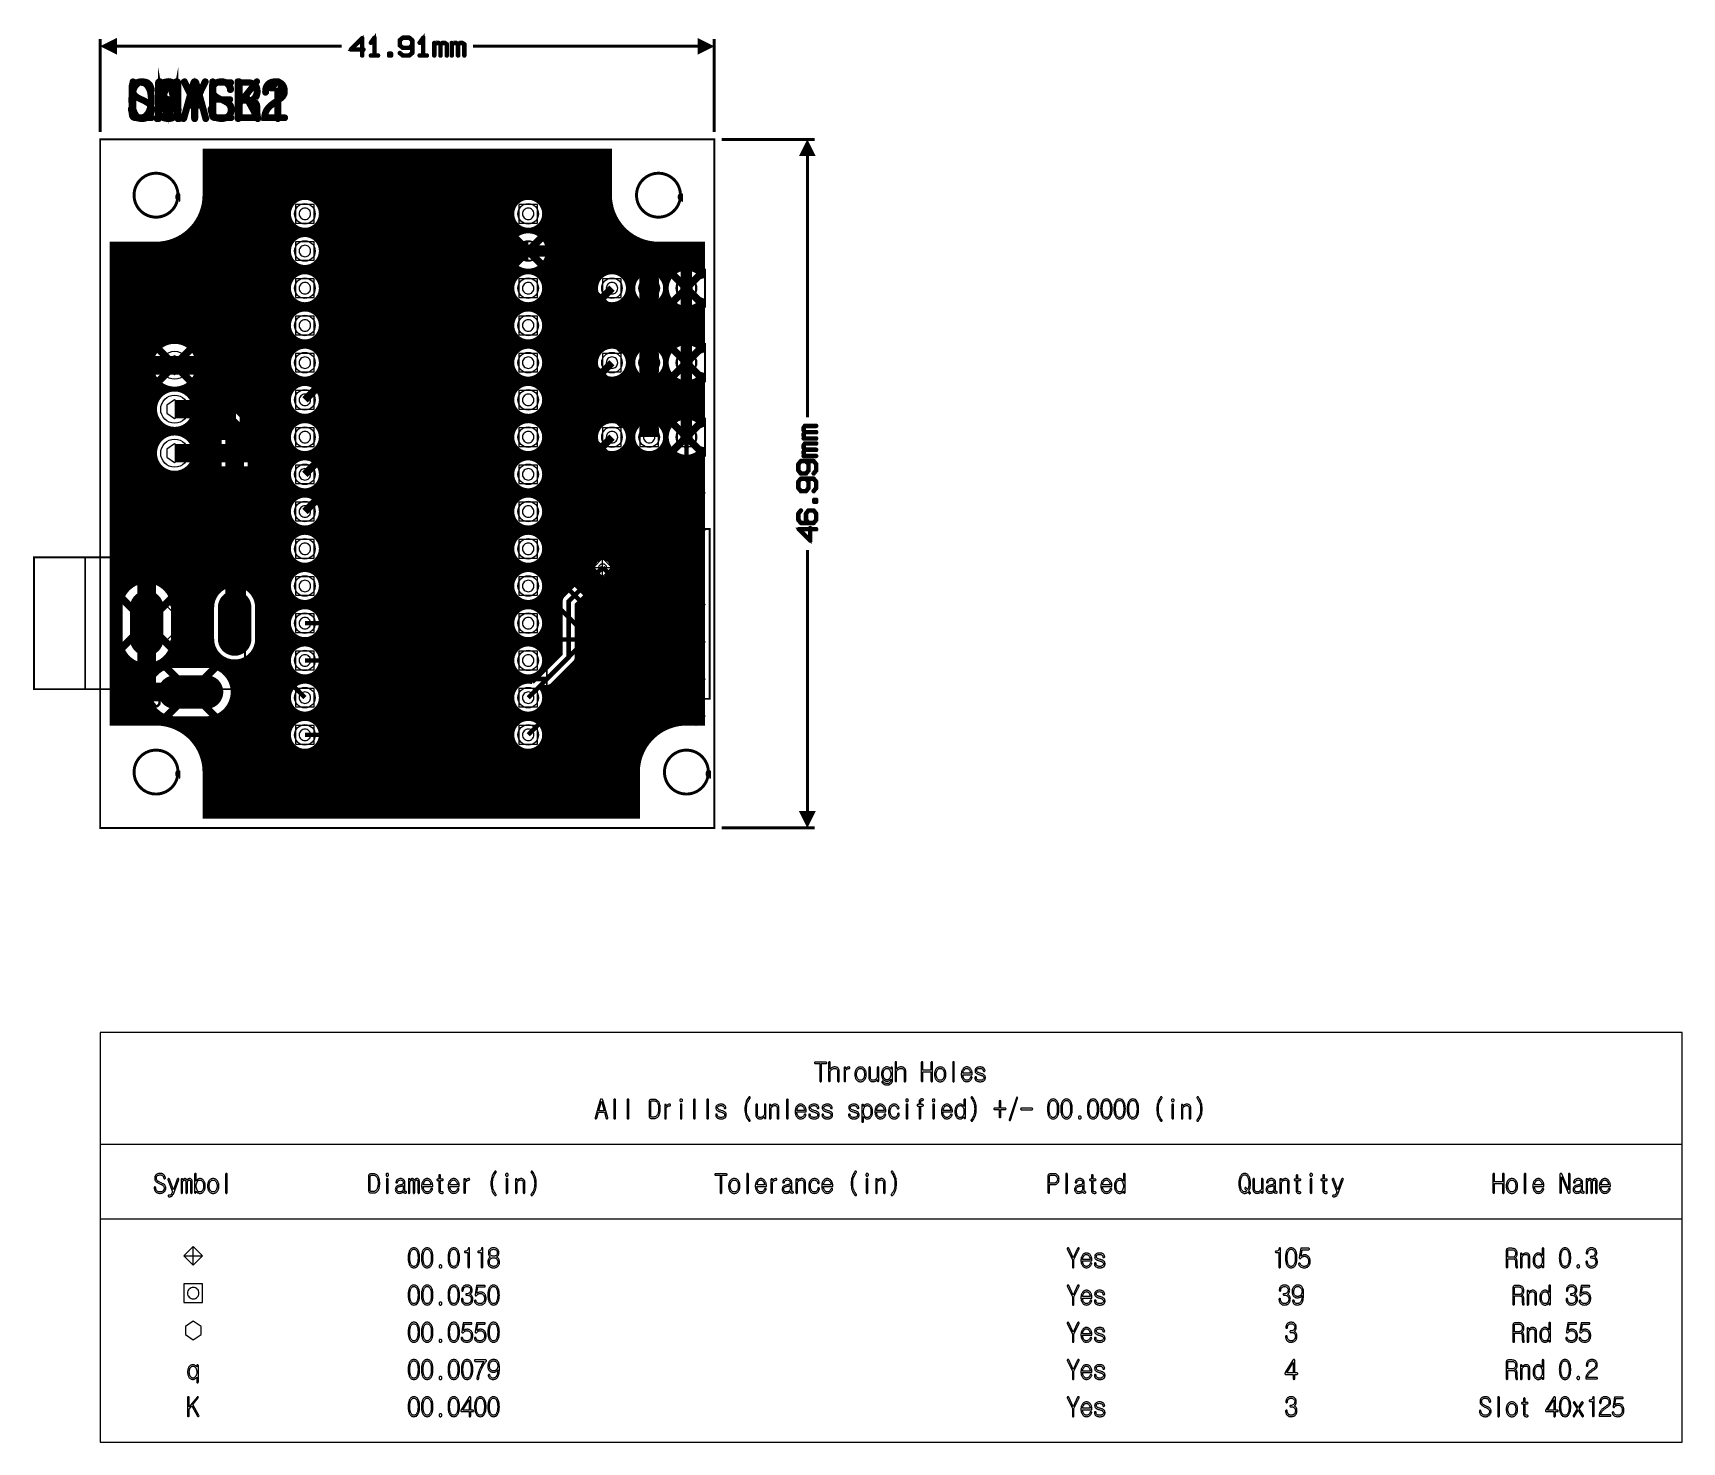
# Model space of a CAD drawing. Extents: x -5 to 108, y -42 to 54.
import ezdxf

# ---------------------------------------------------------------- set-up
doc = ezdxf.new("R2010")
doc.units = 0
doc.layers.get('0').update_dxf_attribs({"linetype": 'CONTINUOUS'})
for name, color, linetype in [('CMASK_GDO', 7, 'CONTINUOUS'), ('CSILK_GDO', 6, 'CONTINUOUS'), ('DRILL_GDO', 1, 'CONTINUOUS'), ('LAYER1_GDO', 4, 'CONTINUOUS'), ('LAYER2_GDO', 3, 'CONTINUOUS'), ('SMASK_GDO', 5, 'CONTINUOUS')]:
    doc.layers.add(name, color=color, linetype=linetype)

# ---------------------------------------------------------------- blocks, each defined once
blk = doc.blocks.new('ROUND_2')
blk.add_circle((0, 0), 0.953)
blk = doc.blocks.new('OBLONG_3')
at = {"const_width": 2.286}
blk.add_lwpolyline([(0, 1.0795), (0, -1.0795)], dxfattribs=at)
at = {"const_width": 1.143}
for points in [[(-0.5715, 1.0795, 1), (0.5715, 1.0795, 1)], [(-0.5715, -1.0795, 1), (0.5715, -1.0795, 1)]]:
    blk.add_lwpolyline(points, format="xyb", close=True, dxfattribs=at)
blk = doc.blocks.new('OBLONG_4')
at = {"const_width": 2.286}
blk.add_lwpolyline([(1.0795, 0), (-1.0795, 0)], dxfattribs=at)
at = {"const_width": 1.143}
for points in [[(-1.651, 0, 1), (-0.508, 0, 1)], [(0.508, 0, 1), (1.651, 0, 1)]]:
    blk.add_lwpolyline(points, format="xyb", close=True, dxfattribs=at)
blk = doc.blocks.new('ROUND_5')
blk.add_circle((0, 0), 0.699)
blk = doc.blocks.new('CUSTOM_7')
blk.add_solid([(-0.90043, -0.14986), (-0.90043, 0.14986), (0.90043, -0.14986), (0.90043, 0.14986)])
blk = doc.blocks.new('CUSTOM_10')
blk.add_solid([(-1.49987, -1.24968), (-1.49987, 1.24968), (1.49987, -1.24968), (1.49987, 1.24968)])
blk = doc.blocks.new('CUSTOM_19')
blk.add_solid([(-0.90043, -0.14986), (-0.90043, 0.14986), (0.90043, -0.14986), (0.90043, 0.14986)])
blk = doc.blocks.new('CUSTOM_20')
blk.add_solid([(-1.49987, -1.24968), (-1.49987, 1.24968), (1.49987, -1.24968), (1.49987, 1.24968)])
blk = doc.blocks.new('ROUND_15')
blk.add_circle((0, 0), 0.25)

msp = doc.modelspace()

# ---------------------------------------------------------------- linework, layer by layer
at = {"layer": 'CMASK_GDO'}
for points, const_width in [([(3.87096, 50.85334), (3.87096, 48.40986), (3.88112, 48.36414), (3.90144, 48.32858), (3.93192, 48.30318), (3.97256, 48.2981), (4.00812, 48.30318), (4.0386, 48.32858), (4.064, 48.36414), (4.07416, 48.40986), (4.07416, 50.57902), (4.48564, 48.43018), (4.50088, 48.36922), (4.53644, 48.32858), (4.57708, 48.30318), (4.63804, 48.2981), (4.69392, 48.30826), (4.73964, 48.32858), (4.7752, 48.36922), (4.79552, 48.43018), (5.20192, 50.57902), (5.20192, 48.40986), (5.21208, 48.36414), (5.2324, 48.32858), (5.26288, 48.30318), (5.30352, 48.2981), (5.33908, 48.30318), (5.36956, 48.32858), (5.39496, 48.36414), (5.40512, 48.40986), (5.40512, 50.85334), (5.40004, 50.89398), (5.38988, 50.92446), (5.37464, 50.95494), (5.35432, 50.98034), (5.29844, 51.01082), (5.23748, 51.02606), (5.17144, 51.02098), (5.11556, 51.00066), (5.08508, 50.98034), (5.06476, 50.95494), (5.04952, 50.92446), (5.03936, 50.89398), (4.63804, 48.75022), (4.2418, 50.89398), (4.23164, 50.92954), (4.2164, 50.95494), (4.191, 50.98034), (4.1656, 51.00066), (4.10464, 51.02098), (4.0386, 51.02606), (3.97256, 51.01082), (3.92176, 50.97526), (3.90144, 50.94986), (3.88112, 50.91938), (3.87604, 50.8889), (3.87096, 50.85334)], 0.254), ([(2.8956, 51.02606), (2.80416, 51.02098), (2.7178, 51.00574), (2.63652, 50.97526), (2.56032, 50.9397), (2.48412, 50.8889), (2.41808, 50.83302), (2.35204, 50.7619), (2.29108, 50.68062), (2.2352, 50.5841), (2.18948, 50.4825), (2.14884, 50.37074), (2.11328, 50.24882), (2.08788, 50.12182), (2.06756, 49.98466), (2.0574, 49.84242), (2.05232, 49.69002), (2.0574, 49.52238), (2.06756, 49.35982), (2.08788, 49.2125), (2.11328, 49.07026), (2.14884, 48.94326), (2.18948, 48.82642), (2.24028, 48.71974), (2.29616, 48.62322), (2.35204, 48.54702), (2.413, 48.48098), (2.47396, 48.4251), (2.54, 48.38446), (2.61112, 48.3489), (2.68732, 48.3235), (2.7686, 48.30826), (2.84988, 48.30318), (2.93116, 48.30826), (3.01244, 48.31334), (3.08356, 48.32858), (3.1496, 48.3489), (3.21056, 48.36922), (3.27152, 48.3997), (3.32232, 48.43526), (3.37312, 48.4759), (3.42392, 48.53178), (3.46456, 48.59274), (3.5052, 48.66386), (3.53568, 48.74514), (3.56616, 48.82642), (3.58648, 48.92294), (3.60172, 49.02454), (3.61188, 49.13122), (3.60172, 49.19218), (3.57632, 49.2379), (3.54076, 49.2633), (3.50012, 49.27346), (3.45948, 49.2633), (3.41884, 49.24298), (3.39344, 49.20742), (3.38328, 49.15662), (3.37312, 49.00422), (3.34264, 48.87722), (3.29692, 48.76038), (3.24104, 48.66386), (3.20548, 48.6283), (3.16484, 48.59274), (3.12928, 48.56226), (3.08356, 48.53686), (3.03784, 48.52162), (2.98704, 48.50638), (2.93624, 48.49622), (2.88036, 48.49622), (2.80924, 48.5013), (2.7432, 48.51654), (2.68224, 48.54194), (2.62636, 48.58258), (2.57048, 48.6283), (2.51968, 48.68926), (2.47396, 48.7553), (2.42824, 48.83658), (2.39268, 48.92294), (2.3622, 49.01438), (2.33172, 49.1109), (2.3114, 49.21758), (2.29108, 49.32426), (2.28092, 49.4411), (2.27584, 49.56302), (2.27076, 49.6951), (2.27584, 49.83226), (2.28092, 49.95926), (2.30124, 50.08118), (2.32156, 50.19294), (2.34696, 50.29962), (2.38252, 50.39614), (2.42316, 50.48758), (2.46888, 50.56886), (2.5146, 50.62982), (2.5654, 50.68062), (2.6162, 50.72634), (2.67208, 50.76698), (2.72796, 50.79746), (2.78892, 50.81778), (2.85496, 50.82794), (2.921, 50.83302), (3.00228, 50.82286), (3.0734, 50.79746), (3.14452, 50.75682), (3.21056, 50.70094), (3.27152, 50.62474), (3.31724, 50.5333), (3.3528, 50.42662), (3.37312, 50.30978), (3.38328, 50.26914), (3.40868, 50.24374), (3.44424, 50.23358), (3.49504, 50.23358), (3.54584, 50.24882), (3.5814, 50.26914), (3.59664, 50.29962), (3.60172, 50.34026), (3.57632, 50.48758), (3.53568, 50.61458), (3.48488, 50.72634), (3.41376, 50.82286), (3.36804, 50.86858), (3.31216, 50.90922), (3.25628, 50.94478), (3.19024, 50.97526), (3.1242, 50.99558), (3.05308, 51.01082), (2.97688, 51.02098), (2.8956, 51.02606)], 0.254), ([(6.27888, 50.87874), (5.60832, 48.46066), (5.59816, 48.43018), (5.59308, 48.3997), (5.59308, 48.3743), (5.59816, 48.35398), (5.62356, 48.31842), (5.6642, 48.30318), (5.70484, 48.30318), (5.74548, 48.31842), (5.78104, 48.3489), (5.80644, 48.38954), (6.03504, 49.20742), (6.87324, 49.20742), (7.10184, 48.37938), (7.11708, 48.33874), (7.15264, 48.30826), (7.1882, 48.2981), (7.22884, 48.30318), (7.26948, 48.31842), (7.29488, 48.3489), (7.31012, 48.38954), (7.31012, 48.43526), (6.63956, 50.87874), (6.60908, 50.9397), (6.56844, 50.98542), (6.51764, 51.0159), (6.45668, 51.02606), (6.39572, 51.0159), (6.34492, 50.9905), (6.30936, 50.9397), (6.27888, 50.87874)], 0.254), ([(6.08584, 49.40046), (6.45668, 50.74158), (6.82752, 49.40046), (6.08584, 49.40046)], 0.254), ([(8.3058, 51.02606), (8.26008, 51.02606), (8.18388, 51.02098), (8.11276, 51.0159), (8.04672, 51.00066), (7.98068, 50.98542), (7.91972, 50.96002), (7.85876, 50.93462), (7.80288, 50.89906), (7.75716, 50.85842), (7.70636, 50.8127), (7.66572, 50.7619), (7.63016, 50.70602), (7.59968, 50.64506), (7.57936, 50.5841), (7.56412, 50.51298), (7.55396, 50.44186), (7.54888, 50.36566), (7.55396, 50.29454), (7.55904, 50.2285), (7.57428, 50.16246), (7.5946, 50.1015), (7.62, 50.04562), (7.65556, 49.99482), (7.69112, 49.94402), (7.73684, 49.8983), (7.7724, 49.8729), (7.81304, 49.84242), (7.86384, 49.81194), (7.91972, 49.77638), (7.98068, 49.74082), (8.05688, 49.70018), (8.13308, 49.66462), (8.21944, 49.6189), (8.255, 49.60366), (8.34136, 49.56302), (8.41248, 49.52746), (8.47852, 49.4919), (8.53948, 49.45634), (8.59028, 49.42586), (8.636, 49.40046), (8.67156, 49.36998), (8.70204, 49.34966), (8.75792, 49.27854), (8.79856, 49.19726), (8.82396, 49.10074), (8.83412, 48.99406), (8.82904, 48.9331), (8.82396, 48.8823), (8.80364, 48.82642), (8.78332, 48.7807), (8.75792, 48.73498), (8.72236, 48.68926), (8.68172, 48.64862), (8.63092, 48.61306), (8.54964, 48.56226), (8.46836, 48.5267), (8.382, 48.5013), (8.29056, 48.49622), (8.16864, 48.50638), (8.05688, 48.5267), (7.96036, 48.56734), (7.87908, 48.62322), (7.80288, 48.7045), (7.74192, 48.8061), (7.70128, 48.92294), (7.67588, 49.06518), (7.66064, 49.11598), (7.63524, 49.15662), (7.59968, 49.17186), (7.55904, 49.17694), (7.5184, 49.1617), (7.48792, 49.1363), (7.4676, 49.09566), (7.46252, 49.04486), (7.47268, 48.95342), (7.493, 48.86198), (7.5184, 48.7807), (7.54888, 48.70958), (7.58444, 48.63846), (7.62508, 48.5775), (7.67588, 48.52162), (7.73176, 48.47082), (7.78764, 48.43018), (7.84352, 48.3997), (7.90956, 48.36922), (7.9756, 48.34382), (8.0518, 48.32858), (8.128, 48.31334), (8.20928, 48.30318), (8.30072, 48.30318), (8.36676, 48.30826), (8.4328, 48.31334), (8.49884, 48.32858), (8.5598, 48.3489), (8.62076, 48.3743), (8.68172, 48.40478), (8.74268, 48.44542), (8.79856, 48.48606), (8.85952, 48.54194), (8.91032, 48.59782), (8.95096, 48.65878), (8.9916, 48.72482), (9.017, 48.79086), (9.03732, 48.86198), (9.04748, 48.93818), (9.05256, 49.01438), (9.04748, 49.09058), (9.0424, 49.1617), (9.02716, 49.22774), (9.00684, 49.2887), (8.97636, 49.34458), (8.94588, 49.40046), (8.90524, 49.44618), (8.85952, 49.4919), (8.82396, 49.52238), (8.77824, 49.55286), (8.72236, 49.58842), (8.65632, 49.62398), (8.58012, 49.66462), (8.49884, 49.70526), (8.40232, 49.75098), (8.30072, 49.7967), (8.21944, 49.83226), (8.14832, 49.86782), (8.08228, 49.90338), (8.0264, 49.93894), (7.9756, 49.96942), (7.92988, 49.9999), (7.89432, 50.03038), (7.86892, 50.06086), (7.8232, 50.1269), (7.79272, 50.21326), (7.7724, 50.30978), (7.76732, 50.42662), (7.77748, 50.51298), (7.80796, 50.59426), (7.85368, 50.66538), (7.9248, 50.72634), (8.001, 50.77206), (8.08736, 50.80762), (8.1788, 50.82794), (8.27532, 50.83302), (8.36676, 50.82286), (8.45312, 50.80254), (8.5344, 50.76698), (8.6106, 50.71618), (8.67664, 50.64506), (8.72744, 50.56886), (8.763, 50.47742), (8.77824, 50.37582), (8.7884, 50.3301), (8.81888, 50.29962), (8.85952, 50.28438), (8.90016, 50.2793), (8.94588, 50.29454), (8.97636, 50.32502), (9.00176, 50.36566), (9.00684, 50.42154), (8.98652, 50.5333), (8.94588, 50.63998), (8.88492, 50.7365), (8.80872, 50.82794), (8.75792, 50.87366), (8.70204, 50.9143), (8.64108, 50.94986), (8.58012, 50.97526), (8.51916, 50.99558), (8.44804, 51.0159), (8.37692, 51.02098), (8.3058, 51.02606)], 0.254), ([(9.2964, 50.92446), (9.2964, 48.43018), (9.30656, 48.3743), (9.32688, 48.32858), (9.36244, 48.30826), (9.40816, 48.2981), (9.44372, 48.30826), (9.47928, 48.33366), (9.50468, 48.37938), (9.51484, 48.43526), (9.51484, 49.31918), (9.89584, 49.79162), (10.67308, 48.35398), (10.69848, 48.31842), (10.73912, 48.30318), (10.77468, 48.30318), (10.81532, 48.31842), (10.8458, 48.34382), (10.86612, 48.37938), (10.8712, 48.4251), (10.85596, 48.47082), (10.04316, 49.9745), (10.74928, 50.8635), (10.77468, 50.90414), (10.78484, 50.94986), (10.77468, 50.98034), (10.74928, 51.00574), (10.71372, 51.02606), (10.67816, 51.02606), (10.63752, 51.01082), (10.60196, 50.97526), (9.51484, 49.62906), (9.51484, 50.92446), (9.50468, 50.9651), (9.47928, 51.00066), (9.44372, 51.02098), (9.40816, 51.02606), (9.36244, 51.02098), (9.32688, 51.00574), (9.30656, 50.97018), (9.2964, 50.92446)], 0.254), ([(0, 0), (41.91, 0), (41.91, 46.99), (0, 46.99), (0, 0)], 0.127)]:
    msp.add_lwpolyline(points, dxfattribs=dict(at, const_width=const_width))
at = {"layer": 'CMASK_GDO', "const_width": 0.20066}
for points in [[(3.81, 44.6786, 0.4142136), (2.3114, 43.18)], [(5.3086, 43.18, 0.4142136), (3.81, 44.6786)], [(38.1, 44.6786, 0.4142136), (36.6014, 43.18)], [(39.5986, 43.18, 0.4142136), (38.1, 44.6786)], [(2.3114, 43.18, 0.4142136), (3.81, 41.6814)], [(3.81, 41.6814, 0.4142136), (5.3086, 43.18)], [(36.6014, 43.18, 0.4142136), (38.1, 41.6814)], [(38.1, 41.6814, 0.4142136), (39.5986, 43.18)], [(3.81, 5.3086, 0.4142136), (2.3114, 3.81)], [(5.3086, 3.81, 0.4142136), (3.81, 5.3086)], [(40.005, 5.3086, 0.4142136), (38.5064, 3.81)], [(41.5036, 3.81, 0.4142136), (40.005, 5.3086)], [(2.3114, 3.81, 0.4142136), (3.81, 2.3114)], [(3.81, 2.3114, 0.4142136), (5.3086, 3.81)], [(38.5064, 3.81, 0.4142136), (40.005, 2.3114)], [(40.005, 2.3114, 0.4142136), (41.5036, 3.81)]]:
    msp.add_lwpolyline(points, format="xyb", dxfattribs=at)
at = {"layer": 'CSILK_GDO'}
for points, const_width in [([(17.85874, 52.71008), (17.85874, 52.69992), (17.86636, 52.6923), (17.87398, 52.68976), (17.88414, 52.68722), (17.89176, 52.68976), (17.89938, 52.6923), (17.907, 52.69992), (17.90954, 52.71008), (17.90954, 53.09362), (17.96796, 53.09362), (17.97812, 53.09616), (17.98574, 53.10378), (17.98828, 53.1114), (17.99082, 53.11902), (17.98828, 53.12918), (17.98574, 53.13934), (17.97812, 53.14442), (17.96796, 53.14696), (17.90954, 53.14696), (17.90954, 53.89372), (17.90446, 53.90388), (17.89176, 53.91404), (17.87652, 53.91912), (17.87144, 53.91658), (17.86382, 53.9115), (17.0942, 53.13934), (17.08912, 53.13172), (17.08658, 53.1241), (17.08658, 53.11648), (17.09166, 53.10886), (17.09928, 53.0987), (17.11198, 53.09362), (17.85874, 53.09362), (17.85874, 52.71008)], 0.254), ([(17.17548, 53.14696), (17.85874, 53.82768), (17.85874, 53.14696), (17.17548, 53.14696)], 0.254), ([(18.46834, 52.73802), (18.46072, 52.73548), (18.4531, 52.7304), (18.44802, 52.71008), (18.4531, 52.6923), (18.46072, 52.68722), (18.46834, 52.68468), (18.96364, 52.68468), (18.9738, 52.68722), (18.98142, 52.6923), (18.98396, 52.70246), (18.9865, 52.71008), (18.98396, 52.72024), (18.98142, 52.7304), (18.9738, 52.73548), (18.96364, 52.73802), (18.74012, 52.73802), (18.74012, 53.92928), (18.73504, 53.94452), (18.7198, 53.9496), (18.7071, 53.9496), (18.69694, 53.94452), (18.45056, 53.59654), (18.44548, 53.58638), (18.44548, 53.57876), (18.45564, 53.56352), (18.46326, 53.55844), (18.47342, 53.5559), (18.48358, 53.55844), (18.48866, 53.56352), (18.69186, 53.85054), (18.69186, 52.73802), (18.46834, 52.73802)], 0.254), ([(20.64004, 52.68976), (20.42668, 52.86502), (20.41906, 52.8701), (20.41906, 52.88026), (20.42414, 52.8955), (20.43938, 52.9082), (20.44954, 52.91074), (20.4597, 52.90566), (20.66544, 52.73802), (21.07438, 52.73802), (21.2725, 52.89804), (21.2725, 53.3527), (21.09978, 53.213), (21.0947, 53.21046), (21.09216, 53.21046), (21.08962, 53.20792), (21.08454, 53.20792), (20.65528, 53.20792), (20.6502, 53.20792), (20.64258, 53.21046), (20.64004, 53.213), (20.42668, 53.38572), (20.4216, 53.38826), (20.41906, 53.39334), (20.41652, 53.40096), (20.41652, 53.40604), (20.41652, 53.75656), (20.41906, 53.76672), (20.4216, 53.76926), (20.42668, 53.77434), (20.64004, 53.9496), (20.64766, 53.95214), (20.6502, 53.95214), (20.65528, 53.95468), (21.082, 53.95468), (21.08962, 53.95214), (21.09216, 53.95214), (21.09978, 53.9496), (21.31314, 53.77434), (21.31822, 53.76926), (21.32076, 53.76418), (21.3233, 53.75402), (21.3233, 52.8828), (21.3233, 52.88026), (21.32076, 52.8701), (21.31822, 52.86756), (21.31314, 52.86502), (21.09978, 52.68976), (21.0947, 52.68722), (21.09216, 52.68722), (21.08708, 52.68468), (21.082, 52.68468), (20.65528, 52.68468), (20.6502, 52.68722), (20.64004, 52.68976)], 0.254), ([(20.46986, 53.74132), (20.46986, 53.41874), (20.66544, 53.25872), (21.07438, 53.25872), (21.2725, 53.41874), (21.2725, 53.74132), (21.07438, 53.90134), (20.66544, 53.90134), (20.46986, 53.74132)], 0.254), ([(21.79828, 52.73802), (21.79066, 52.73548), (21.78304, 52.7304), (21.77796, 52.71008), (21.78304, 52.6923), (21.79066, 52.68722), (21.79828, 52.68468), (22.29358, 52.68468), (22.30374, 52.68722), (22.31136, 52.6923), (22.3139, 52.70246), (22.31644, 52.71008), (22.3139, 52.72024), (22.31136, 52.7304), (22.30374, 52.73548), (22.29358, 52.73802), (22.07006, 52.73802), (22.07006, 53.92928), (22.06498, 53.94452), (22.04974, 53.9496), (22.03704, 53.9496), (22.02688, 53.94452), (21.7805, 53.59654), (21.77542, 53.58638), (21.77542, 53.57876), (21.78558, 53.56352), (21.7932, 53.55844), (21.80336, 53.5559), (21.81352, 53.55844), (21.8186, 53.56352), (22.0218, 53.85054), (22.0218, 52.73802), (21.79828, 52.73802)], 0.254), ([(0, 47.498), (0, 53.848)], 0.2032), ([(0.5715, 53.34), (16.47698, 53.34)], 0.2032), ([(19.69008, 52.8447), (19.69008, 52.70754), (19.69262, 52.69738), (19.6977, 52.6923), (19.70278, 52.68722), (19.7104, 52.68468), (19.8501, 52.68468), (19.85772, 52.68722), (19.86534, 52.6923), (19.87042, 52.69738), (19.87296, 52.70754), (19.87296, 52.8447), (19.87042, 52.85232), (19.86534, 52.85994), (19.85772, 52.86502), (19.8501, 52.86756), (19.7104, 52.86756), (19.70278, 52.86502), (19.6977, 52.85994), (19.69262, 52.85486), (19.69008, 52.8447)], 0.254), ([(19.73072, 52.82438), (19.82978, 52.82438), (19.82978, 52.72532), (19.73072, 52.72532), (19.73072, 52.82438)], 0.254), ([(23.67788, 53.48224), (23.67534, 53.48732), (23.67534, 53.49494), (23.67026, 53.50256), (23.54072, 53.58892), (23.5331, 53.59146), (23.52548, 53.594), (23.3553, 53.594), (23.34768, 53.59146), (23.3426, 53.58892), (23.22576, 53.51018), (23.11146, 53.58892), (23.10384, 53.59146), (23.09876, 53.594), (22.92604, 53.594), (22.91842, 53.59146), (22.91334, 53.58892), (22.82444, 53.52796), (22.82444, 53.5686), (22.8219, 53.57876), (22.81682, 53.58384), (22.80666, 53.58892), (22.7965, 53.59146), (22.78888, 53.58892), (22.77872, 53.58384), (22.77364, 53.57876), (22.7711, 53.5686), (22.7711, 52.71262), (22.77364, 52.70246), (22.77872, 52.69484), (22.78888, 52.6923), (22.7965, 52.68976), (22.80666, 52.6923), (22.81682, 52.69484), (22.8219, 52.70246), (22.82444, 52.71262), (22.82444, 53.46954), (22.93112, 53.5432), (23.09114, 53.5432), (23.20036, 53.46954), (23.20036, 52.71008), (23.20036, 52.69992), (23.20798, 52.6923), (23.2156, 52.68976), (23.22576, 52.68722), (23.23592, 52.68976), (23.24354, 52.6923), (23.25116, 52.69992), (23.25116, 52.71008), (23.25116, 53.467), (23.36038, 53.5432), (23.5204, 53.5432), (23.62708, 53.467), (23.62708, 52.71008), (23.62962, 52.69992), (23.6347, 52.6923), (23.64486, 52.68976), (23.65248, 52.68722), (23.66264, 52.68976), (23.67026, 52.6923), (23.67534, 52.69992), (23.67788, 52.71008), (23.67788, 53.48224)], 0.254), ([(24.87422, 53.48224), (24.87168, 53.48732), (24.87168, 53.49494), (24.8666, 53.50256), (24.73706, 53.58892), (24.72944, 53.59146), (24.72182, 53.594), (24.55164, 53.594), (24.54402, 53.59146), (24.53894, 53.58892), (24.4221, 53.51018), (24.3078, 53.58892), (24.30018, 53.59146), (24.2951, 53.594), (24.12238, 53.594), (24.11476, 53.59146), (24.10968, 53.58892), (24.02078, 53.52796), (24.02078, 53.5686), (24.01824, 53.57876), (24.01316, 53.58384), (24.003, 53.58892), (23.99284, 53.59146), (23.98522, 53.58892), (23.97506, 53.58384), (23.96998, 53.57876), (23.96744, 53.5686), (23.96744, 52.71262), (23.96998, 52.70246), (23.97506, 52.69484), (23.98522, 52.6923), (23.99284, 52.68976), (24.003, 52.6923), (24.01316, 52.69484), (24.01824, 52.70246), (24.02078, 52.71262), (24.02078, 53.46954), (24.12746, 53.5432), (24.28748, 53.5432), (24.3967, 53.46954), (24.3967, 52.71008), (24.3967, 52.69992), (24.40432, 52.6923), (24.41194, 52.68976), (24.4221, 52.68722), (24.43226, 52.68976), (24.43988, 52.6923), (24.4475, 52.69992), (24.4475, 52.71008), (24.4475, 53.467), (24.55672, 53.5432), (24.71674, 53.5432), (24.82342, 53.467), (24.82342, 52.71008), (24.82596, 52.69992), (24.83104, 52.6923), (24.8412, 52.68976), (24.84882, 52.68722), (24.85898, 52.68976), (24.8666, 52.6923), (24.87168, 52.69992), (24.87422, 52.71008), (24.87422, 53.48224)], 0.254), ([(25.43302, 53.34), (41.3385, 53.34)], 0.2032), ([(41.91, 47.498), (41.91, 53.848)], 0.2032), ([(2.8956, 51.02606), (2.80416, 51.02098), (2.7178, 51.00574), (2.63652, 50.97526), (2.56032, 50.9397), (2.48412, 50.8889), (2.41808, 50.83302), (2.35204, 50.7619), (2.29108, 50.68062), (2.2352, 50.5841), (2.18948, 50.4825), (2.14884, 50.37074), (2.11328, 50.24882), (2.08788, 50.12182), (2.06756, 49.98466), (2.0574, 49.84242), (2.05232, 49.69002), (2.0574, 49.52238), (2.06756, 49.35982), (2.08788, 49.2125), (2.11328, 49.07026), (2.14884, 48.94326), (2.18948, 48.82642), (2.24028, 48.71974), (2.29616, 48.62322), (2.35204, 48.54702), (2.413, 48.48098), (2.47396, 48.4251), (2.54, 48.38446), (2.61112, 48.3489), (2.68732, 48.3235), (2.7686, 48.30826), (2.84988, 48.30318), (2.93116, 48.30826), (3.01244, 48.31334), (3.08356, 48.32858), (3.1496, 48.3489), (3.21056, 48.36922), (3.27152, 48.3997), (3.32232, 48.43526), (3.37312, 48.4759), (3.42392, 48.53178), (3.46456, 48.59274), (3.5052, 48.66386), (3.53568, 48.74514), (3.56616, 48.82642), (3.58648, 48.92294), (3.60172, 49.02454), (3.61188, 49.13122), (3.60172, 49.19218), (3.57632, 49.2379), (3.54076, 49.2633), (3.50012, 49.27346), (3.45948, 49.2633), (3.41884, 49.24298), (3.39344, 49.20742), (3.38328, 49.15662), (3.37312, 49.00422), (3.34264, 48.87722), (3.29692, 48.76038), (3.24104, 48.66386), (3.20548, 48.6283), (3.16484, 48.59274), (3.12928, 48.56226), (3.08356, 48.53686), (3.03784, 48.52162), (2.98704, 48.50638), (2.93624, 48.49622), (2.88036, 48.49622), (2.80924, 48.5013), (2.7432, 48.51654), (2.68224, 48.54194), (2.62636, 48.58258), (2.57048, 48.6283), (2.51968, 48.68926), (2.47396, 48.7553), (2.42824, 48.83658), (2.39268, 48.92294), (2.3622, 49.01438), (2.33172, 49.1109), (2.3114, 49.21758), (2.29108, 49.32426), (2.28092, 49.4411), (2.27584, 49.56302), (2.27076, 49.6951), (2.27584, 49.83226), (2.28092, 49.95926), (2.30124, 50.08118), (2.32156, 50.19294), (2.34696, 50.29962), (2.38252, 50.39614), (2.42316, 50.48758), (2.46888, 50.56886), (2.5146, 50.62982), (2.5654, 50.68062), (2.6162, 50.72634), (2.67208, 50.76698), (2.72796, 50.79746), (2.78892, 50.81778), (2.85496, 50.82794), (2.921, 50.83302), (3.00228, 50.82286), (3.0734, 50.79746), (3.14452, 50.75682), (3.21056, 50.70094), (3.27152, 50.62474), (3.31724, 50.5333), (3.3528, 50.42662), (3.37312, 50.30978), (3.38328, 50.26914), (3.40868, 50.24374), (3.44424, 50.23358), (3.49504, 50.23358), (3.54584, 50.24882), (3.5814, 50.26914), (3.59664, 50.29962), (3.60172, 50.34026), (3.57632, 50.48758), (3.53568, 50.61458), (3.48488, 50.72634), (3.41376, 50.82286), (3.36804, 50.86858), (3.31216, 50.90922), (3.25628, 50.94478), (3.19024, 50.97526), (3.1242, 50.99558), (3.05308, 51.01082), (2.97688, 51.02098), (2.8956, 51.02606)], 0.254), ([(4.67868, 51.02606), (4.63296, 51.02606), (4.55676, 51.02098), (4.48564, 51.0159), (4.4196, 51.00066), (4.35356, 50.98542), (4.2926, 50.96002), (4.23164, 50.93462), (4.17576, 50.89906), (4.13004, 50.85842), (4.07924, 50.8127), (4.0386, 50.7619), (4.00304, 50.70602), (3.97256, 50.64506), (3.95224, 50.5841), (3.937, 50.51298), (3.92684, 50.44186), (3.92176, 50.36566), (3.92684, 50.29454), (3.93192, 50.2285), (3.94716, 50.16246), (3.96748, 50.1015), (3.99288, 50.04562), (4.02844, 49.99482), (4.064, 49.94402), (4.10972, 49.8983), (4.14528, 49.8729), (4.18592, 49.84242), (4.23672, 49.81194), (4.2926, 49.77638), (4.35356, 49.74082), (4.42976, 49.70018), (4.50596, 49.66462), (4.59232, 49.6189), (4.62788, 49.60366), (4.71424, 49.56302), (4.78536, 49.52746), (4.8514, 49.4919), (4.91236, 49.45634), (4.96316, 49.42586), (5.00888, 49.40046), (5.04444, 49.36998), (5.07492, 49.34966), (5.1308, 49.27854), (5.17144, 49.19726), (5.19684, 49.10074), (5.207, 48.99406), (5.20192, 48.9331), (5.19684, 48.8823), (5.17652, 48.82642), (5.1562, 48.7807), (5.1308, 48.73498), (5.09524, 48.68926), (5.0546, 48.64862), (5.0038, 48.61306), (4.92252, 48.56226), (4.84124, 48.5267), (4.75488, 48.5013), (4.66344, 48.49622), (4.54152, 48.50638), (4.42976, 48.5267), (4.33324, 48.56734), (4.25196, 48.62322), (4.17576, 48.7045), (4.1148, 48.8061), (4.07416, 48.92294), (4.04876, 49.06518), (4.03352, 49.11598), (4.00812, 49.15662), (3.97256, 49.17186), (3.93192, 49.17694), (3.89128, 49.1617), (3.8608, 49.1363), (3.84048, 49.09566), (3.8354, 49.04486), (3.84556, 48.95342), (3.86588, 48.86198), (3.89128, 48.7807), (3.92176, 48.70958), (3.95732, 48.63846), (3.99796, 48.5775), (4.04876, 48.52162), (4.10464, 48.47082), (4.16052, 48.43018), (4.2164, 48.3997), (4.28244, 48.36922), (4.34848, 48.34382), (4.42468, 48.32858), (4.50088, 48.31334), (4.58216, 48.30318), (4.6736, 48.30318), (4.73964, 48.30826), (4.80568, 48.31334), (4.87172, 48.32858), (4.93268, 48.3489), (4.99364, 48.3743), (5.0546, 48.40478), (5.11556, 48.44542), (5.17144, 48.48606), (5.2324, 48.54194), (5.2832, 48.59782), (5.32384, 48.65878), (5.36448, 48.72482), (5.38988, 48.79086), (5.4102, 48.86198), (5.42036, 48.93818), (5.42544, 49.01438), (5.42036, 49.09058), (5.41528, 49.1617), (5.40004, 49.22774), (5.37972, 49.2887), (5.34924, 49.34458), (5.31876, 49.40046), (5.27812, 49.44618), (5.2324, 49.4919), (5.19684, 49.52238), (5.15112, 49.55286), (5.09524, 49.58842), (5.0292, 49.62398), (4.953, 49.66462), (4.87172, 49.70526), (4.7752, 49.75098), (4.6736, 49.7967), (4.59232, 49.83226), (4.5212, 49.86782), (4.45516, 49.90338), (4.39928, 49.93894), (4.34848, 49.96942), (4.30276, 49.9999), (4.2672, 50.03038), (4.2418, 50.06086), (4.19608, 50.1269), (4.1656, 50.21326), (4.14528, 50.30978), (4.1402, 50.42662), (4.15036, 50.51298), (4.18084, 50.59426), (4.22656, 50.66538), (4.29768, 50.72634), (4.37388, 50.77206), (4.46024, 50.80762), (4.55168, 50.82794), (4.6482, 50.83302), (4.73964, 50.82286), (4.826, 50.80254), (4.90728, 50.76698), (4.98348, 50.71618), (5.04952, 50.64506), (5.10032, 50.56886), (5.13588, 50.47742), (5.15112, 50.37582), (5.16128, 50.3301), (5.19176, 50.29962), (5.2324, 50.28438), (5.27304, 50.2793), (5.31876, 50.29454), (5.34924, 50.32502), (5.37464, 50.36566), (5.37972, 50.42154), (5.3594, 50.5333), (5.31876, 50.63998), (5.2578, 50.7365), (5.1816, 50.82794), (5.1308, 50.87366), (5.07492, 50.9143), (5.01396, 50.94986), (4.953, 50.97526), (4.89204, 50.99558), (4.82092, 51.0159), (4.7498, 51.02098), (4.67868, 51.02606)], 0.254), ([(6.33476, 50.89906), (6.33476, 48.41494), (6.34492, 48.36922), (6.36524, 48.32858), (6.4008, 48.30826), (6.44652, 48.2981), (6.48208, 48.30318), (6.51764, 48.32858), (6.54304, 48.36414), (6.5532, 48.41494), (6.5532, 50.90922), (6.54304, 50.96002), (6.51764, 50.99558), (6.48208, 51.02098), (6.44652, 51.02606), (6.4008, 51.0159), (6.36524, 50.99558), (6.34492, 50.94986), (6.33476, 50.89906)], 0.254), ([(7.5692, 50.89906), (7.5692, 48.67402), (7.57428, 48.6029), (7.58444, 48.54194), (7.60476, 48.49114), (7.63524, 48.44542), (7.6708, 48.41494), (7.71652, 48.38954), (7.76732, 48.3743), (7.8232, 48.36922), (8.92556, 48.36922), (8.97128, 48.3743), (9.01192, 48.3997), (9.03224, 48.43018), (9.03732, 48.46574), (9.02716, 48.5013), (9.00684, 48.53178), (8.97128, 48.55718), (8.92048, 48.56226), (7.8994, 48.56226), (7.86892, 48.56226), (7.84352, 48.56734), (7.8232, 48.5775), (7.80796, 48.58766), (7.7978, 48.6029), (7.79272, 48.62322), (7.78764, 48.64862), (7.78764, 48.6791), (7.78764, 50.89906), (7.77748, 50.94986), (7.75208, 50.99558), (7.71652, 51.0159), (7.68096, 51.02606), (7.63524, 51.0159), (7.59968, 50.99558), (7.57936, 50.94986), (7.5692, 50.89906)], 0.254), ([(9.2964, 50.92446), (9.2964, 48.43018), (9.30656, 48.3743), (9.32688, 48.32858), (9.36244, 48.30826), (9.40816, 48.2981), (9.44372, 48.30826), (9.47928, 48.33366), (9.50468, 48.37938), (9.51484, 48.43526), (9.51484, 49.31918), (9.89584, 49.79162), (10.67308, 48.35398), (10.69848, 48.31842), (10.73912, 48.30318), (10.77468, 48.30318), (10.81532, 48.31842), (10.8458, 48.34382), (10.86612, 48.37938), (10.8712, 48.4251), (10.85596, 48.47082), (10.04316, 49.9745), (10.74928, 50.8635), (10.77468, 50.90414), (10.78484, 50.94986), (10.77468, 50.98034), (10.74928, 51.00574), (10.71372, 51.02606), (10.67816, 51.02606), (10.63752, 51.01082), (10.60196, 50.97526), (9.51484, 49.62906), (9.51484, 50.92446), (9.50468, 50.9651), (9.47928, 51.00066), (9.44372, 51.02098), (9.40816, 51.02606), (9.36244, 51.02098), (9.32688, 51.00574), (9.30656, 50.97018), (9.2964, 50.92446)], 0.254), ([(0, 0), (41.91, 0), (41.91, 46.99), (0, 46.99), (0, 0)], 0.127), ([(42.418, 46.99), (48.768, 46.99)], 0.2032), ([(48.26, 46.4185), (48.26, 28.01874)], 0.2032), ([(10.12952, 44.55668), (9.95426, 44.77004), (9.95172, 44.77766), (9.95172, 44.7802), (9.94918, 44.78528), (9.94918, 45.212), (9.95172, 45.21708), (9.95172, 45.21962), (9.95426, 45.22978), (10.12952, 45.44314), (10.1346, 45.44822), (10.13968, 45.45076), (10.1473, 45.4533), (11.02106, 45.4533), (11.0236, 45.4533), (11.03376, 45.45076), (11.0363, 45.44822), (11.03884, 45.44314), (11.2141, 45.22978), (11.21664, 45.22216), (11.21664, 45.21962), (11.21918, 45.212), (11.21918, 44.78528), (11.21664, 44.7802), (11.2141, 44.77004), (11.03884, 44.55668), (11.0363, 44.5516), (11.03376, 44.54906), (11.0236, 44.54652), (11.02106, 44.54652), (10.1473, 44.54652), (10.13968, 44.54906), (10.1346, 44.5516), (10.12952, 44.55668)], 0.127), ([(10.16254, 44.59986), (11.00836, 44.59986), (11.07186, 44.67352), (10.06856, 45.2882), (10.00252, 45.20438), (10.00252, 44.79544), (10.16254, 44.59986)], 0.127), ([(11.10234, 44.71416), (11.16584, 44.79544), (11.16584, 45.20438), (11.00582, 45.4025), (10.16, 45.4025), (10.10158, 45.32884), (11.10234, 44.71416)], 0.127), ([(12.7, 2.54), (30.48, 2.54), (30.48, 45.72), (12.7, 45.72), (12.7, 2.54)], 0.127), ([(11.05916, 43.82008), (11.19632, 43.82008), (11.20648, 43.82262), (11.21156, 43.8277), (11.21664, 43.83278), (11.21918, 43.8404), (11.21918, 43.9801), (11.21664, 43.98772), (11.21156, 43.99534), (11.20648, 44.00042), (11.19632, 44.00296), (11.05916, 44.00296), (11.049, 44.00042), (11.04392, 43.99534), (11.03884, 43.98772), (11.0363, 43.9801), (11.0363, 43.8404), (11.03884, 43.83278), (11.04392, 43.8277), (11.049, 43.82262), (11.05916, 43.82008)], 0.127), ([(11.07948, 43.86072), (11.07948, 43.95978), (11.17854, 43.95978), (11.17854, 43.86072), (11.07948, 43.86072)], 0.127), ([(11.16584, 42.59834), (11.16838, 42.58818), (11.17346, 42.5831), (11.18362, 42.58056), (11.19378, 42.57802), (11.2014, 42.58056), (11.21156, 42.5831), (11.21664, 42.58818), (11.21918, 42.59834), (11.21918, 43.09364), (11.21664, 43.1038), (11.21156, 43.10888), (11.2014, 43.11396), (11.19378, 43.1165), (11.18362, 43.11396), (11.17346, 43.10888), (11.16838, 43.1038), (11.16584, 43.09364), (11.16584, 42.87012), (9.97458, 42.87012), (9.95934, 42.86504), (9.95426, 42.8498), (9.95426, 42.8371), (9.95934, 42.82694), (10.30732, 42.58056), (10.31748, 42.57548), (10.3251, 42.57548), (10.34034, 42.58564), (10.34542, 42.59326), (10.34796, 42.60342), (10.34542, 42.61104), (10.34034, 42.61866), (10.05332, 42.82186), (11.16584, 42.82186), (11.16584, 42.59834)], 0.127), ([(12.7, 5.08), (15.24, 5.08), (15.24, 43.18), (12.7, 43.18), (12.7, 5.08)], 0.127), ([(27.94, 5.08), (30.48, 5.08), (30.48, 43.18), (27.94, 43.18), (27.94, 5.08)], 0.127), ([(11.21918, 41.72458), (11.21918, 41.68902), (11.21918, 41.6814), (11.2141, 41.67632), (11.20902, 41.6687), (11.2014, 41.66616), (9.98474, 41.25468), (9.97458, 41.25468), (9.96696, 41.25722), (9.9568, 41.27246), (9.95426, 41.28262), (9.95426, 41.29024), (9.95934, 41.29786), (9.96696, 41.30294), (11.16584, 41.7068), (9.96696, 42.11066), (9.95934, 42.11574), (9.95426, 42.12336), (9.95426, 42.13352), (9.9568, 42.14114), (9.96696, 42.15638), (9.97458, 42.15892), (9.98474, 42.15892), (11.2014, 41.74744), (11.20902, 41.7449), (11.2141, 41.73728), (11.21918, 41.7322), (11.21918, 41.72458)], 0.127), ([(10.29716, 39.3954), (10.29716, 39.39286), (10.2997, 39.38778), (10.30224, 39.3827), (10.44956, 39.1668), (9.97458, 39.1668), (9.96442, 39.16426), (9.95934, 39.15918), (9.95426, 39.14902), (9.95172, 39.13886), (9.95426, 39.13124), (9.95934, 39.12108), (9.96442, 39.116), (9.97458, 39.11346), (11.19378, 39.11346), (11.20394, 39.116), (11.20902, 39.12108), (11.2141, 39.13124), (11.2141, 39.13886), (11.2141, 39.14902), (11.20902, 39.15918), (11.20394, 39.16426), (11.19378, 39.1668), (10.51052, 39.1668), (10.3505, 39.40048), (10.3505, 39.73322), (10.51052, 39.96944), (11.19378, 39.96944), (11.20394, 39.97198), (11.20902, 39.97706), (11.2141, 39.98722), (11.2141, 39.99484), (11.2141, 40.005), (11.20902, 40.01262), (11.20394, 40.0177), (11.19378, 40.02024), (10.49782, 40.02024), (10.48258, 40.0177), (10.4775, 40.01008), (10.30224, 39.751), (10.2997, 39.74592), (10.29716, 39.7383), (10.29716, 39.3954)], 0.127), ([(11.21918, 38.54704), (11.21918, 38.20414), (11.21918, 38.19398), (11.2141, 38.1889), (11.04392, 37.93236), (11.0363, 37.92474), (11.03122, 37.91966), (11.0236, 37.91966), (10.50798, 37.91966), (10.50036, 37.91966), (10.49528, 37.92474), (10.49274, 37.92728), (10.48766, 37.93236), (10.31748, 38.1889), (10.3124, 38.20414), (10.3124, 38.54704), (10.31494, 38.54958), (10.32002, 38.56482), (10.57656, 38.82136), (10.58418, 38.82644), (10.59434, 38.82644), (10.61212, 38.81628), (10.61974, 38.80104), (10.61974, 38.79088), (10.61466, 38.78326), (10.3632, 38.53434), (10.3632, 38.20922), (10.52322, 37.973), (11.0109, 37.973), (11.16838, 38.20922), (11.16838, 38.53434), (10.91692, 38.78326), (10.91438, 38.79088), (10.91184, 38.80104), (10.91692, 38.8112), (10.922, 38.81882), (10.92962, 38.8239), (10.93978, 38.82644), (10.9474, 38.82644), (10.95502, 38.82136), (11.21156, 38.56482), (11.21664, 38.55466), (11.21664, 38.54958), (11.21918, 38.54704)], 0.127), ([(35.92322, 38.48354), (35.92322, 38.47846), (35.9283, 38.47592), (35.93338, 38.47084), (35.93846, 38.47084), (35.94354, 38.47084), (35.94862, 38.47592), (35.95116, 38.47846), (35.9537, 38.48354), (35.9537, 39.21252), (35.9537, 39.21506), (35.9537, 39.22014), (35.95116, 39.22522), (35.94608, 39.22522), (35.941, 39.22776), (35.93084, 39.22776), (35.92576, 39.22268), (35.68192, 38.82898), (35.43808, 39.22268), (35.43554, 39.22522), (35.433, 39.22776), (35.42792, 39.2303), (35.42284, 39.22776), (35.41776, 39.22522), (35.41268, 39.22522), (35.41014, 39.22014), (35.41014, 39.21506), (35.41014, 39.21252), (35.41014, 38.48354), (35.41014, 38.47846), (35.41268, 38.47592), (35.4203, 38.47084), (35.42538, 38.47084), (35.43046, 38.47084), (35.43554, 38.47592), (35.44062, 38.47846), (35.44062, 38.48354), (35.44062, 39.16172), (35.66922, 38.78834), (35.6743, 38.78326), (35.68192, 38.78326), (35.68954, 38.78326), (35.69462, 38.78834), (35.92322, 39.16172), (35.92322, 38.48354)], 0.127), ([(36.67252, 39.11092), (36.67252, 38.58768), (36.66998, 38.5826), (36.66998, 38.57752), (36.66744, 38.57752), (36.5379, 38.47084), (36.53536, 38.47084), (36.53282, 38.47084), (36.53028, 38.4683), (36.52774, 38.4683), (36.2712, 38.4683), (36.26866, 38.47084), (36.26358, 38.47084), (36.13404, 38.57752), (36.1315, 38.57752), (36.12896, 38.5826), (36.12896, 38.58768), (36.12896, 39.11092), (36.12896, 39.11854), (36.1315, 39.11854), (36.13404, 39.12362), (36.26358, 39.22776), (36.26612, 39.2303), (36.26866, 39.2303), (36.2712, 39.2303), (36.52774, 39.2303), (36.53282, 39.2303), (36.5379, 39.22776), (36.66744, 39.12362), (36.66998, 39.12108), (36.66998, 39.11854), (36.67252, 39.11092)], 0.127), ([(36.15944, 39.1033), (36.15944, 38.59784), (36.27882, 38.50132), (36.52266, 38.50132), (36.64204, 38.59784), (36.64204, 39.1033), (36.52266, 39.19982), (36.27882, 39.19982), (36.15944, 39.1033)], 0.127), ([(37.10432, 38.48354), (37.10432, 38.47846), (37.1094, 38.47338), (37.11448, 38.47084), (37.11956, 38.47084), (37.12464, 38.47084), (37.12972, 38.47338), (37.1348, 38.47846), (37.1348, 38.48354), (37.1348, 39.19982), (37.3761, 39.19982), (37.38372, 39.19982), (37.38626, 39.20236), (37.3888, 39.20744), (37.39134, 39.21506), (37.3888, 39.22014), (37.38626, 39.22522), (37.38372, 39.2303), (37.3761, 39.2303), (36.86302, 39.2303), (36.85794, 39.2303), (36.85286, 39.22522), (36.85032, 39.22014), (36.85032, 39.21506), (36.85032, 39.20744), (36.85286, 39.20236), (36.85794, 39.19982), (36.86302, 39.19982), (37.10432, 39.19982), (37.10432, 38.48354)], 0.127), ([(38.11016, 39.11092), (38.11016, 38.58768), (38.11016, 38.5826), (38.10762, 38.57752), (38.10508, 38.57752), (37.97808, 38.47084), (37.973, 38.47084), (37.97046, 38.4683), (37.96538, 38.4683), (37.71138, 38.4683), (37.7063, 38.47084), (37.70122, 38.47084), (37.57422, 38.57752), (37.56914, 38.57752), (37.56914, 38.5826), (37.5666, 38.58768), (37.5666, 39.11092), (37.56914, 39.11854), (37.57422, 39.12362), (37.70122, 39.22776), (37.7063, 39.2303), (37.71138, 39.2303), (37.96538, 39.2303), (37.97046, 39.2303), (37.973, 39.2303), (37.97808, 39.22776), (38.10508, 39.12362), (38.10762, 39.12108), (38.11016, 39.11854), (38.11016, 39.11092)], 0.127), ([(37.59962, 39.1033), (37.59962, 38.59784), (37.71646, 38.50132), (37.96284, 38.50132), (38.07968, 38.59784), (38.07968, 39.1033), (37.96284, 39.19982), (37.71646, 39.19982), (37.59962, 39.1033)], 0.127), ([(38.82644, 38.94074), (38.82898, 38.94328), (38.82898, 38.94836), (38.83152, 38.95598), (38.83152, 39.11092), (38.82898, 39.11854), (38.82644, 39.12362), (38.6969, 39.22776), (38.68928, 39.2303), (38.68674, 39.2303), (38.3032, 39.2303), (38.29812, 39.2303), (38.29304, 39.22522), (38.28796, 39.22268), (38.28542, 39.21506), (38.28542, 38.48354), (38.28796, 38.47846), (38.2905, 38.47592), (38.29812, 38.47084), (38.30066, 38.47084), (38.30828, 38.47084), (38.31336, 38.47592), (38.3159, 38.47846), (38.31844, 38.48354), (38.31844, 38.83406), (38.67658, 38.83406), (38.80104, 38.47846), (38.80358, 38.47592), (38.80866, 38.47084), (38.81628, 38.47084), (38.81882, 38.47084), (38.82898, 38.47846), (38.83152, 38.48354), (38.82898, 38.49116), (38.70452, 38.84422), (38.82644, 38.94074)], 0.127), ([(38.31844, 39.19982), (38.68166, 39.19982), (38.80104, 39.1033), (38.80104, 38.96106), (38.68166, 38.86454), (38.31844, 38.86454), (38.31844, 39.19982)], 0.127), ([(39.1414, 38.47084), (39.01186, 38.57752), (39.00932, 38.58006), (39.00678, 38.58514), (39.01186, 38.5953), (39.01948, 38.60292), (39.02456, 38.60546), (39.02964, 38.60038), (39.1541, 38.50132), (39.40048, 38.50132), (39.51986, 38.59784), (39.51986, 38.73754), (39.40302, 38.83406), (39.27602, 38.83406), (39.2684, 38.8366), (39.26586, 38.83914), (39.26332, 38.84422), (39.26332, 38.8493), (39.26332, 38.85438), (39.26586, 38.85946), (39.2684, 38.86454), (39.27602, 38.86454), (39.40302, 38.86454), (39.51986, 38.96106), (39.51986, 39.1033), (39.40048, 39.19982), (39.1541, 39.19982), (39.02964, 39.09822), (39.02456, 39.09568), (39.01948, 39.09568), (39.01186, 39.1033), (39.00678, 39.11346), (39.00932, 39.11854), (39.01186, 39.12362), (39.1414, 39.22776), (39.14648, 39.2303), (39.14902, 39.2303), (39.40556, 39.2303), (39.41064, 39.2303), (39.41572, 39.22776), (39.54272, 39.12362), (39.5478, 39.11854), (39.5478, 39.116), (39.55034, 39.11092), (39.55034, 38.95598), (39.55034, 38.9509), (39.5478, 38.94836), (39.5478, 38.94328), (39.54526, 38.94074), (39.4335, 38.8493), (39.54526, 38.75786), (39.5478, 38.75532), (39.5478, 38.75278), (39.55034, 38.7477), (39.55034, 38.74516), (39.55034, 38.58768), (39.5478, 38.5826), (39.5478, 38.57752), (39.54526, 38.57752), (39.41572, 38.47084), (39.41318, 38.47084), (39.41064, 38.47084), (39.41064, 38.4683), (39.40556, 38.4683), (39.14902, 38.4683), (39.14648, 38.47084), (39.1414, 38.47084)], 0.127), ([(11.0236, 36.71824), (11.03376, 36.72078), (11.03884, 36.72332), (11.04392, 36.7284), (11.2141, 36.9443), (11.21664, 36.95192), (11.21918, 36.957), (11.21918, 37.38626), (11.21918, 37.39134), (11.21664, 37.39388), (11.21664, 37.39642), (11.2141, 37.4015), (11.07694, 37.57422), (11.19378, 37.57422), (11.20394, 37.57676), (11.20902, 37.58184), (11.2141, 37.592), (11.21664, 37.59962), (11.2141, 37.60978), (11.20902, 37.6174), (11.20394, 37.62248), (11.19378, 37.62502), (10.3378, 37.62502), (10.32764, 37.62248), (10.32256, 37.6174), (10.31748, 37.60978), (10.31494, 37.59962), (10.31748, 37.592), (10.32256, 37.58184), (10.32764, 37.57676), (10.3378, 37.57422), (11.0109, 37.57422), (11.16838, 37.3761), (11.16838, 36.96716), (11.0109, 36.77158), (10.3378, 36.77158), (10.32764, 36.76904), (10.32256, 36.76396), (10.31748, 36.7538), (10.31494, 36.74364), (10.31748, 36.73602), (10.32256, 36.72586), (10.32764, 36.72078), (10.3378, 36.71824), (11.0236, 36.71824)], 0.127), ([(31.62808, 36.4871), (31.62046, 36.48964), (31.61284, 36.48964), (31.60776, 36.4871), (31.60014, 36.48456), (31.59506, 36.47694), (31.59252, 36.46932), (31.59252, 36.4617), (31.5976, 36.45662), (31.73222, 36.31946), (31.73476, 36.31692), (31.73984, 36.31692), (31.74746, 36.31438), (31.94812, 36.31438), (31.9532, 36.31438), (31.95828, 36.31692), (31.96082, 36.31946), (31.9659, 36.322), (32.06496, 36.45916), (32.0675, 36.46424), (32.07004, 36.46678), (32.07004, 36.46932), (32.07004, 37.27196), (32.28594, 37.27196), (32.29356, 37.2745), (32.29864, 37.27704), (32.30118, 37.28466), (32.30372, 37.29228), (32.30118, 37.2999), (32.29864, 37.30498), (32.29356, 37.3126), (32.28594, 37.31514), (31.77794, 37.31514), (31.77286, 37.3126), (31.76778, 37.30498), (31.7627, 37.2999), (31.7627, 37.29228), (31.7627, 37.28466), (31.76778, 37.27704), (31.77286, 37.2745), (31.77794, 37.27196), (32.0294, 37.27196), (32.0294, 36.47694), (31.93796, 36.35502), (31.75508, 36.35502), (31.62808, 36.4871)], 0.127), ([(32.67964, 36.35502), (32.67202, 36.35502), (32.66694, 36.34994), (32.66186, 36.3347), (32.66694, 36.31946), (32.67202, 36.31692), (32.67964, 36.31438), (33.06826, 36.31438), (33.07588, 36.31692), (33.0835, 36.31946), (33.08604, 36.32708), (33.08604, 36.3347), (33.08604, 36.34232), (33.0835, 36.34994), (33.07588, 36.35502), (33.06826, 36.35502), (32.893, 36.35502), (32.893, 37.29482), (32.88792, 37.30498), (32.87776, 37.31006), (32.8676, 37.31006), (32.85998, 37.30498), (32.6644, 37.0332), (32.66186, 37.02304), (32.66186, 37.01796), (32.66948, 37.00526), (32.67456, 37.00272), (32.68218, 37.00018), (32.6898, 37.00272), (32.69488, 37.00526), (32.8549, 37.23132), (32.8549, 36.35502), (32.67964, 36.35502)], 0.127), ([(33.655, 35.56), (41.275, 35.56), (41.275, 38.1), (33.655, 38.1), (33.655, 35.56)], 0.127), ([(4.34086, 35.56254), (4.51104, 35.42284), (4.51612, 35.41776), (4.51612, 35.41268), (4.51866, 35.40506), (4.51866, 35.40252), (4.51866, 35.19424), (4.51866, 35.1917), (4.51612, 35.18408), (4.51612, 35.18154), (4.51104, 35.179), (4.34086, 35.0393), (4.33578, 35.03676), (4.33324, 35.03676), (4.3307, 35.03676), (4.32562, 35.03676), (3.98526, 35.03676), (3.98018, 35.03676), (3.97256, 35.0393), (3.80238, 35.179), (3.79476, 35.18408), (3.79476, 35.1917), (3.79984, 35.2044), (3.81254, 35.21456), (3.82016, 35.2171), (3.82778, 35.21202), (3.99288, 35.0774), (4.32054, 35.0774), (4.47802, 35.20694), (4.47802, 35.39236), (4.32054, 35.52444), (3.98526, 35.52444), (3.98018, 35.52444), (3.97764, 35.52444), (3.97256, 35.52444), (3.80238, 35.66668), (3.7973, 35.66668), (3.79476, 35.67176), (3.79476, 35.67684), (3.79476, 35.68446), (3.79476, 35.8902), (3.79476, 35.90036), (3.7973, 35.9029), (3.80238, 35.90798), (3.97256, 36.04768), (3.97764, 36.05022), (3.98018, 36.05022), (3.98526, 36.05276), (4.32816, 36.05276), (4.33324, 36.05022), (4.34086, 36.04768), (4.46786, 35.941), (4.47548, 35.93846), (4.47548, 35.93084), (4.47548, 35.92322), (4.47294, 35.91814), (4.46024, 35.90798), (4.45262, 35.90544), (4.445, 35.91052), (4.32308, 36.00958), (3.99288, 36.00958), (3.8354, 35.88004), (3.8354, 35.69208), (3.99288, 35.56508), (4.32816, 35.56508), (4.33324, 35.56254), (4.33578, 35.56254), (4.34086, 35.56254)], 0.127), ([(4.75234, 35.05708), (4.75488, 35.04946), (4.75996, 35.04692), (4.77012, 35.0393), (4.77774, 35.03676), (4.78282, 35.0393), (4.7879, 35.04184), (4.79044, 35.04692), (5.11556, 35.5727), (5.44068, 35.04692), (5.44576, 35.04184), (5.45084, 35.0393), (5.45592, 35.03676), (5.461, 35.0393), (5.46862, 35.04184), (5.4737, 35.04692), (5.47878, 35.04946), (5.47878, 35.05708), (5.47878, 36.03244), (5.47624, 36.04006), (5.47116, 36.0426), (5.46608, 36.04768), (5.45846, 36.05022), (5.45084, 36.04768), (5.44322, 36.0426), (5.44068, 36.04006), (5.43814, 36.03244), (5.43814, 35.13074), (5.13588, 35.62604), (5.12572, 35.62858), (5.11556, 35.63112), (5.1054, 35.63112), (5.09778, 35.62604), (4.79552, 35.13074), (4.79552, 36.03244), (4.79298, 36.04006), (4.79044, 36.0426), (4.78028, 36.04768), (4.77266, 36.05022), (4.76758, 36.04768), (4.75996, 36.0426), (4.75488, 36.04006), (4.75234, 36.03244), (4.75234, 35.05962), (4.75234, 35.05708)], 0.127), ([(5.85724, 35.0774), (5.85216, 35.0774), (5.84708, 35.07232), (5.842, 35.05708), (5.84708, 35.04184), (5.85216, 35.03676), (5.85724, 35.03676), (6.25348, 35.03676), (6.26364, 35.03676), (6.26872, 35.04184), (6.27126, 35.04946), (6.2738, 35.05708), (6.27126, 35.0647), (6.26872, 35.07232), (6.26364, 35.0774), (6.25348, 35.0774), (6.07568, 35.0774), (6.07568, 36.03244), (6.0706, 36.0426), (6.06044, 36.04768), (6.05028, 36.04768), (6.04012, 36.0426), (5.84454, 35.76574), (5.83946, 35.75812), (5.83946, 35.7505), (5.84708, 35.7378), (5.8547, 35.73526), (5.86232, 35.73272), (5.86994, 35.73526), (5.87502, 35.7378), (6.03758, 35.96894), (6.03758, 35.0774), (5.85724, 35.0774)], 0.127), ([(11.21918, 36.2331), (11.21918, 35.72002), (11.21664, 35.7124), (11.21664, 35.70478), (11.21156, 35.6997), (11.04138, 35.52952), (11.0363, 35.52444), (11.02868, 35.5219), (11.0236, 35.5219), (10.50798, 35.5219), (10.50544, 35.5219), (10.49782, 35.52444), (10.4902, 35.52952), (10.32002, 35.6997), (10.31494, 35.7124), (10.3124, 35.72002), (10.3124, 36.2331), (10.31494, 36.23818), (10.31748, 36.24326), (10.32002, 36.25088), (10.4902, 36.4236), (10.50036, 36.42614), (10.50544, 36.42614), (10.50798, 36.42868), (11.0236, 36.42868), (11.02868, 36.42614), (11.03376, 36.42614), (11.04138, 36.4236), (11.21156, 36.25088), (11.21664, 36.24326), (11.21664, 36.23818), (11.21918, 36.2331)], 0.127), ([(10.52068, 35.57524), (11.0109, 35.57524), (11.16838, 35.73018), (11.16838, 36.2204), (11.0109, 36.37788), (10.52068, 36.37788), (10.3632, 36.2204), (10.3632, 35.73018), (10.52068, 35.57524)], 0.127), ([(33.655, 36.83), (34.925, 35.56)], 0.127), ([(11.19378, 34.75228), (11.20394, 34.75228), (11.21156, 34.7599), (11.2141, 34.76752), (11.21664, 34.77768), (11.2141, 34.7853), (11.21156, 34.79292), (11.20394, 34.80054), (11.19378, 34.80308), (10.00252, 34.80308), (10.00252, 35.2044), (9.99998, 35.21456), (9.9949, 35.21964), (9.98728, 35.22472), (9.97712, 35.22726), (9.96696, 35.22472), (9.95934, 35.21964), (9.95172, 35.21456), (9.94918, 35.2044), (9.94918, 34.34842), (9.95172, 34.33826), (9.95934, 34.33318), (9.96696, 34.3281), (9.97712, 34.32556), (9.98728, 34.3281), (9.9949, 34.33318), (9.99998, 34.33826), (10.00252, 34.34842), (10.00252, 34.75228), (11.19378, 34.75228)], 0.127), ([(2.28092, 22.87524), (7.87908, 22.87524), (7.87908, 34.27476), (2.28092, 34.27476), (2.28092, 22.87524)], 0.127), ([(35.92322, 33.40354), (35.92322, 33.39846), (35.9283, 33.39592), (35.93338, 33.39084), (35.93846, 33.39084), (35.94354, 33.39084), (35.94862, 33.39592), (35.95116, 33.39846), (35.9537, 33.40354), (35.9537, 34.13252), (35.9537, 34.13506), (35.9537, 34.14014), (35.95116, 34.14522), (35.94608, 34.14522), (35.941, 34.14776), (35.93084, 34.14776), (35.92576, 34.14268), (35.68192, 33.74898), (35.43808, 34.14268), (35.43554, 34.14522), (35.433, 34.14776), (35.42792, 34.1503), (35.42284, 34.14776), (35.41776, 34.14522), (35.41268, 34.14522), (35.41014, 34.14014), (35.41014, 34.13506), (35.41014, 34.13252), (35.41014, 33.40354), (35.41014, 33.39846), (35.41268, 33.39592), (35.4203, 33.39084), (35.42538, 33.39084), (35.43046, 33.39084), (35.43554, 33.39592), (35.44062, 33.39846), (35.44062, 33.40354), (35.44062, 34.08172), (35.66922, 33.70834), (35.6743, 33.70326), (35.68192, 33.70326), (35.68954, 33.70326), (35.69462, 33.70834), (35.92322, 34.08172), (35.92322, 33.40354)], 0.127), ([(36.67252, 34.03092), (36.67252, 33.50768), (36.66998, 33.5026), (36.66998, 33.49752), (36.66744, 33.49752), (36.5379, 33.39084), (36.53536, 33.39084), (36.53282, 33.39084), (36.53028, 33.3883), (36.52774, 33.3883), (36.2712, 33.3883), (36.26866, 33.39084), (36.26358, 33.39084), (36.13404, 33.49752), (36.1315, 33.49752), (36.12896, 33.5026), (36.12896, 33.50768), (36.12896, 34.03092), (36.12896, 34.03854), (36.1315, 34.03854), (36.13404, 34.04362), (36.26358, 34.14776), (36.26612, 34.1503), (36.26866, 34.1503), (36.2712, 34.1503), (36.52774, 34.1503), (36.53282, 34.1503), (36.5379, 34.14776), (36.66744, 34.04362), (36.66998, 34.04108), (36.66998, 34.03854), (36.67252, 34.03092)], 0.127), ([(36.15944, 34.0233), (36.15944, 33.51784), (36.27882, 33.42132), (36.52266, 33.42132), (36.64204, 33.51784), (36.64204, 34.0233), (36.52266, 34.11982), (36.27882, 34.11982), (36.15944, 34.0233)], 0.127), ([(37.10432, 33.40354), (37.10432, 33.39846), (37.1094, 33.39338), (37.11448, 33.39084), (37.11956, 33.39084), (37.12464, 33.39084), (37.12972, 33.39338), (37.1348, 33.39846), (37.1348, 33.40354), (37.1348, 34.11982), (37.3761, 34.11982), (37.38372, 34.11982), (37.38626, 34.12236), (37.3888, 34.12744), (37.39134, 34.13506), (37.3888, 34.14014), (37.38626, 34.14522), (37.38372, 34.1503), (37.3761, 34.1503), (36.86302, 34.1503), (36.85794, 34.1503), (36.85286, 34.14522), (36.85032, 34.14014), (36.85032, 34.13506), (36.85032, 34.12744), (36.85286, 34.12236), (36.85794, 34.11982), (36.86302, 34.11982), (37.10432, 34.11982), (37.10432, 33.40354)], 0.127), ([(38.11016, 34.03092), (38.11016, 33.50768), (38.11016, 33.5026), (38.10762, 33.49752), (38.10508, 33.49752), (37.97808, 33.39084), (37.973, 33.39084), (37.97046, 33.3883), (37.96538, 33.3883), (37.71138, 33.3883), (37.7063, 33.39084), (37.70122, 33.39084), (37.57422, 33.49752), (37.56914, 33.49752), (37.56914, 33.5026), (37.5666, 33.50768), (37.5666, 34.03092), (37.56914, 34.03854), (37.57422, 34.04362), (37.70122, 34.14776), (37.7063, 34.1503), (37.71138, 34.1503), (37.96538, 34.1503), (37.97046, 34.1503), (37.973, 34.1503), (37.97808, 34.14776), (38.10508, 34.04362), (38.10762, 34.04108), (38.11016, 34.03854), (38.11016, 34.03092)], 0.127), ([(37.59962, 34.0233), (37.59962, 33.51784), (37.71646, 33.42132), (37.96284, 33.42132), (38.07968, 33.51784), (38.07968, 34.0233), (37.96284, 34.11982), (37.71646, 34.11982), (37.59962, 34.0233)], 0.127), ([(38.82644, 33.86074), (38.82898, 33.86328), (38.82898, 33.86836), (38.83152, 33.87598), (38.83152, 34.03092), (38.82898, 34.03854), (38.82644, 34.04362), (38.6969, 34.14776), (38.68928, 34.1503), (38.68674, 34.1503), (38.3032, 34.1503), (38.29812, 34.1503), (38.29304, 34.14522), (38.28796, 34.14268), (38.28542, 34.13506), (38.28542, 33.40354), (38.28796, 33.39846), (38.2905, 33.39592), (38.29812, 33.39084), (38.30066, 33.39084), (38.30828, 33.39084), (38.31336, 33.39592), (38.3159, 33.39846), (38.31844, 33.40354), (38.31844, 33.75406), (38.67658, 33.75406), (38.80104, 33.39846), (38.80358, 33.39592), (38.80866, 33.39084), (38.81628, 33.39084), (38.81882, 33.39084), (38.82898, 33.39846), (38.83152, 33.40354), (38.82898, 33.41116), (38.70452, 33.76422), (38.82644, 33.86074)], 0.127), ([(38.31844, 34.11982), (38.68166, 34.11982), (38.80104, 34.0233), (38.80104, 33.88106), (38.68166, 33.78454), (38.31844, 33.78454), (38.31844, 34.11982)], 0.127), ([(39.41572, 34.14776), (39.54272, 34.04362), (39.5478, 34.03854), (39.5478, 34.036), (39.55034, 34.03092), (39.55034, 33.92678), (39.55034, 33.92424), (39.5478, 33.91916), (39.5478, 33.91662), (39.54272, 33.91408), (39.03726, 33.5026), (39.03726, 33.42132), (39.5351, 33.42132), (39.54018, 33.41878), (39.54526, 33.41624), (39.5478, 33.41116), (39.5478, 33.40354), (39.5478, 33.39846), (39.54526, 33.39338), (39.54018, 33.39084), (39.5351, 33.3883), (39.02202, 33.3883), (39.01694, 33.39084), (39.01186, 33.39592), (39.00678, 33.39846), (39.00678, 33.40354), (39.00678, 33.50768), (39.00678, 33.51022), (39.00678, 33.5153), (39.00932, 33.51784), (39.01186, 33.52038), (39.51986, 33.9344), (39.51986, 34.0233), (39.40048, 34.11982), (39.1541, 34.11982), (39.03218, 34.01822), (39.02456, 34.01568), (39.01948, 34.01568), (39.00932, 34.0233), (39.00678, 34.03346), (39.00678, 34.03854), (39.01186, 34.04362), (39.13886, 34.14776), (39.14394, 34.1503), (39.14648, 34.1503), (39.14902, 34.1503), (39.40556, 34.1503), (39.41064, 34.1503), (39.41572, 34.14776)], 0.127), ([(11.21918, 32.9311), (11.21918, 32.41802), (11.21664, 32.4104), (11.21664, 32.40278), (11.21156, 32.3977), (11.04138, 32.22752), (11.0363, 32.22244), (11.02868, 32.2199), (11.0236, 32.2199), (10.50798, 32.2199), (10.50544, 32.2199), (10.49782, 32.22244), (10.4902, 32.22752), (10.32002, 32.3977), (10.31494, 32.4104), (10.3124, 32.41802), (10.3124, 32.9311), (10.31494, 32.93618), (10.31748, 32.94126), (10.32002, 32.94888), (10.4902, 33.1216), (10.50036, 33.12414), (10.50544, 33.12414), (10.50798, 33.12668), (11.0236, 33.12668), (11.02868, 33.12414), (11.03376, 33.12414), (11.04138, 33.1216), (11.21156, 32.94888), (11.21664, 32.94126), (11.21664, 32.93618), (11.21918, 32.9311)], 0.127), ([(10.52068, 32.27324), (11.0109, 32.27324), (11.16838, 32.42818), (11.16838, 32.9184), (11.0109, 33.07588), (10.52068, 33.07588), (10.3632, 32.9184), (10.3632, 32.42818), (10.52068, 32.27324)], 0.127), ([(33.655, 30.48), (41.275, 30.48), (41.275, 33.02), (33.655, 33.02), (33.655, 30.48)], 0.127), ([(1.79578, 31.67634), (1.80086, 31.67888), (1.8034, 31.68142), (1.80848, 31.68904), (1.80848, 31.69158), (1.80848, 31.6992), (1.8034, 31.70428), (1.80086, 31.70682), (1.79578, 31.70936), (1.11252, 31.70936), (1.8034, 32.1945), (1.80848, 32.19704), (1.80848, 32.19958), (1.80848, 32.20212), (1.80848, 32.2072), (1.80594, 32.21482), (1.8034, 32.21736), (1.80086, 32.2199), (1.79578, 32.22244), (1.06426, 32.22244), (1.05664, 32.2199), (1.0541, 32.21736), (1.05156, 32.21228), (1.04902, 32.2072), (1.05156, 32.20212), (1.0541, 32.1945), (1.05664, 32.19196), (1.06426, 32.19196), (1.74752, 32.19196), (1.0541, 31.70682), (1.05156, 31.6992), (1.05156, 31.69158), (1.0541, 31.68396), (1.0541, 31.68142), (1.05918, 31.67888), (1.06426, 31.67634), (1.79578, 31.67634)], 0.127), ([(1.1684, 31.50108), (1.69164, 31.50108), (1.69672, 31.50108), (1.7018, 31.49854), (1.7018, 31.496), (1.80848, 31.369), (1.80848, 31.36392), (1.81102, 31.36138), (1.81102, 31.3563), (1.81102, 31.1023), (1.80848, 31.09722), (1.80848, 31.09214), (1.7018, 30.96514), (1.7018, 30.96006), (1.69672, 30.96006), (1.69164, 30.95752), (1.1684, 30.95752), (1.16078, 30.96006), (1.1557, 30.96514), (1.05156, 31.09214), (1.04902, 31.09722), (1.04902, 31.1023), (1.04902, 31.3563), (1.04902, 31.36138), (1.05156, 31.369), (1.1557, 31.496), (1.15824, 31.49854), (1.16078, 31.50108), (1.1684, 31.50108)], 0.127), ([(1.17602, 30.99054), (1.68148, 30.99054), (1.778, 31.10738), (1.778, 31.35376), (1.68148, 31.4706), (1.17602, 31.4706), (1.0795, 31.35376), (1.0795, 31.10738), (1.17602, 30.99054)], 0.127), ([(11.19378, 31.87954), (11.20394, 31.88208), (11.20902, 31.88716), (11.2141, 31.89732), (11.21664, 31.90494), (11.2141, 31.9151), (11.20902, 31.92272), (11.20394, 31.9278), (11.19378, 31.93034), (10.50798, 31.93034), (10.50544, 31.93034), (10.50036, 31.9278), (10.49274, 31.92526), (10.48766, 31.92018), (10.31748, 31.70682), (10.31494, 31.69666), (10.3124, 31.69158), (10.3124, 31.26232), (10.31494, 31.25724), (10.31494, 31.2547), (10.31748, 31.24962), (10.45464, 31.0769), (10.3378, 31.0769), (10.32764, 31.07436), (10.32256, 31.06928), (10.31748, 31.05912), (10.31494, 31.04896), (10.31748, 31.04134), (10.32256, 31.03118), (10.32764, 31.0261), (10.3378, 31.02356), (11.19378, 31.02356), (11.20394, 31.0261), (11.20902, 31.03118), (11.2141, 31.04134), (11.21664, 31.04896), (11.2141, 31.05912), (11.20902, 31.06928), (11.20394, 31.07436), (11.19378, 31.0769), (10.52068, 31.0769), (10.3632, 31.27248), (10.3632, 31.68142), (10.52068, 31.87954), (11.19378, 31.87954)], 0.127), ([(31.5976, 31.39948), (31.59252, 31.40456), (31.5849, 31.40456), (31.57728, 31.40202), (31.56966, 31.39948), (31.56712, 31.39186), (31.56458, 31.38424), (31.56458, 31.37662), (31.56712, 31.369), (31.70428, 31.23184), (31.70936, 31.22676), (31.71444, 31.22676), (31.71952, 31.22676), (31.92526, 31.22676), (31.93034, 31.22676), (31.93542, 31.2293), (31.93796, 31.23184), (31.94304, 31.23438), (32.04464, 31.37408), (32.04464, 31.37916), (32.04718, 31.37916), (32.04718, 31.38424), (32.04718, 32.19958), (32.26816, 32.19958), (32.27578, 32.20212), (32.28086, 32.20466), (32.2834, 32.21228), (32.28594, 32.2199), (32.2834, 32.22752), (32.28086, 32.2326), (32.27578, 32.24022), (32.26816, 32.24276), (31.75254, 32.24276), (31.74746, 32.24022), (31.73984, 32.2326), (31.7373, 32.22752), (31.7373, 32.2199), (31.7373, 32.21228), (31.73984, 32.20466), (31.74746, 32.20212), (31.75254, 32.19958), (32.00654, 32.19958), (32.00654, 31.39186), (31.9151, 31.2674), (31.72968, 31.2674), (31.5976, 31.39948)], 0.127), ([(33.06826, 32.23768), (33.23844, 32.09798), (33.24352, 32.0929), (33.24352, 32.09036), (33.24606, 32.08274), (33.24606, 31.94304), (33.24606, 31.93796), (33.24352, 31.93288), (33.24352, 31.9278), (33.23844, 31.92526), (32.5628, 31.37916), (32.5628, 31.2674), (33.22574, 31.2674), (33.23336, 31.2674), (33.24098, 31.26232), (33.24352, 31.2547), (33.24352, 31.24708), (33.24352, 31.23692), (33.24098, 31.23184), (33.23336, 31.22676), (33.22574, 31.22676), (32.54248, 31.22676), (32.53486, 31.22676), (32.52978, 31.23438), (32.52216, 31.23692), (32.52216, 31.24708), (32.52216, 31.38424), (32.52216, 31.38932), (32.52216, 31.3944), (32.5247, 31.39948), (32.52978, 31.40202), (33.20542, 31.9532), (33.20542, 32.07004), (33.04794, 32.19958), (32.72028, 32.19958), (32.55518, 32.06496), (32.54756, 32.05988), (32.53994, 32.06242), (32.52724, 32.07004), (32.52216, 32.08528), (32.52216, 32.09036), (32.52978, 32.09798), (32.69996, 32.23768), (32.70504, 32.24022), (32.70758, 32.24022), (32.71266, 32.24276), (33.05302, 32.24276), (33.06064, 32.24022), (33.06826, 32.23768)], 0.127), ([(33.655, 31.75), (34.925, 30.48)], 0.127), ([(11.19378, 30.6832), (11.20394, 30.68574), (11.20902, 30.69082), (11.2141, 30.70098), (11.21664, 30.7086), (11.2141, 30.71876), (11.20902, 30.72638), (11.20394, 30.73146), (11.19378, 30.734), (10.50798, 30.734), (10.50544, 30.73146), (10.50036, 30.73146), (10.4902, 30.72892), (10.32002, 30.5562), (10.31494, 30.54858), (10.31494, 30.5435), (10.3124, 30.53842), (10.3124, 29.85262), (10.31494, 29.84246), (10.32002, 29.83738), (10.33018, 29.8323), (10.3378, 29.82976), (10.34796, 29.8323), (10.35558, 29.83738), (10.36066, 29.84246), (10.3632, 29.85262), (10.3632, 30.52572), (10.52068, 30.6832), (10.72134, 30.6832), (10.57402, 30.46476), (10.57148, 30.45968), (10.56894, 30.45206), (10.56894, 30.10916), (10.57148, 30.10154), (10.57402, 30.09646), (10.74674, 29.83992), (10.74928, 29.83484), (10.75182, 29.8323), (10.7569, 29.82976), (10.76706, 29.82722), (11.0236, 29.82722), (11.03122, 29.82976), (11.0363, 29.8323), (11.04392, 29.83992), (11.2141, 30.09646), (11.21918, 30.10154), (11.21918, 30.10916), (11.21918, 30.45206), (11.21918, 30.45968), (11.2141, 30.46476), (11.06932, 30.6832), (11.19378, 30.6832)], 0.127), ([(10.77976, 29.88056), (10.61974, 30.11678), (10.61974, 30.44698), (10.77976, 30.6832), (11.0109, 30.6832), (11.16838, 30.44698), (11.16838, 30.11678), (11.0109, 29.88056), (10.77976, 29.88056)], 0.127), ([(11.19378, 28.62834), (11.20394, 28.63088), (11.20902, 28.63596), (11.2141, 28.64612), (11.2141, 28.65374), (11.2141, 28.6639), (11.20902, 28.67406), (11.20394, 28.67914), (11.19378, 28.68168), (10.05586, 28.68168), (11.20902, 29.4894), (11.2141, 29.49448), (11.21664, 29.49956), (11.21664, 29.50464), (11.2141, 29.51226), (11.21156, 29.52242), (11.20648, 29.53004), (11.2014, 29.53258), (11.19378, 29.53512), (9.97458, 29.53512), (9.96442, 29.53258), (9.95934, 29.5275), (9.95426, 29.51988), (9.95172, 29.50972), (9.95426, 29.5021), (9.95934, 29.49194), (9.96442, 29.48686), (9.97458, 29.48432), (11.1125, 29.48432), (9.95934, 28.6766), (9.95426, 28.6639), (9.95426, 28.6512), (9.9568, 28.64104), (9.95934, 28.63342), (9.96696, 28.63088), (9.97458, 28.62834), (11.19378, 28.62834)], 0.127), ([(35.93592, 28.32354), (35.93592, 28.31846), (35.93846, 28.31592), (35.94608, 28.31084), (35.95116, 28.31084), (35.95624, 28.31084), (35.96132, 28.31592), (35.96386, 28.31846), (35.9664, 28.32354), (35.9664, 29.05252), (35.9664, 29.05506), (35.9664, 29.06014), (35.96132, 29.06522), (35.95878, 29.06522), (35.9537, 29.06776), (35.94354, 29.06776), (35.93846, 29.06268), (35.69462, 28.66898), (35.45078, 29.06268), (35.44824, 29.06522), (35.44316, 29.06776), (35.44062, 29.0703), (35.43554, 29.06776), (35.42792, 29.06522), (35.42538, 29.06522), (35.42284, 29.06014), (35.4203, 29.05506), (35.4203, 29.05252), (35.4203, 28.32354), (35.42284, 28.31846), (35.42538, 28.31592), (35.433, 28.31084), (35.43554, 28.31084), (35.44316, 28.31084), (35.44824, 28.31592), (35.45078, 28.31846), (35.45332, 28.32354), (35.45332, 29.00172), (35.67938, 28.62834), (35.687, 28.62326), (35.69462, 28.62326), (35.70224, 28.62326), (35.70732, 28.62834), (35.93592, 29.00172), (35.93592, 28.32354)], 0.127), ([(36.68522, 28.95092), (36.68522, 28.42768), (36.68268, 28.4226), (36.68268, 28.41752), (36.6776, 28.41752), (36.5506, 28.31084), (36.54806, 28.31084), (36.54552, 28.31084), (36.54298, 28.3083), (36.54044, 28.3083), (36.2839, 28.3083), (36.28136, 28.31084), (36.27374, 28.31084), (36.14674, 28.41752), (36.1442, 28.41752), (36.14166, 28.4226), (36.14166, 28.42768), (36.14166, 28.95092), (36.14166, 28.95854), (36.1442, 28.95854), (36.14674, 28.96362), (36.27374, 29.06776), (36.27882, 29.0703), (36.28136, 29.0703), (36.2839, 29.0703), (36.54044, 29.0703), (36.54552, 29.0703), (36.5506, 29.06776), (36.6776, 28.96362), (36.68268, 28.96108), (36.68268, 28.95854), (36.68522, 28.95092)], 0.127), ([(36.17214, 28.9433), (36.17214, 28.43784), (36.28898, 28.34132), (36.53536, 28.34132), (36.65474, 28.43784), (36.65474, 28.9433), (36.53536, 29.03982), (36.28898, 29.03982), (36.17214, 28.9433)], 0.127), ([(37.11702, 28.32354), (37.11702, 28.31846), (37.1221, 28.31338), (37.12718, 28.31084), (37.13226, 28.31084), (37.13734, 28.31084), (37.14242, 28.31338), (37.1475, 28.31846), (37.1475, 28.32354), (37.1475, 29.03982), (37.3888, 29.03982), (37.39388, 29.03982), (37.39896, 29.04236), (37.4015, 29.04744), (37.4015, 29.05506), (37.4015, 29.06014), (37.39896, 29.06522), (37.39388, 29.0703), (37.3888, 29.0703), (36.87572, 29.0703), (36.8681, 29.0703), (36.86556, 29.06522), (36.86302, 29.06014), (36.86302, 29.05506), (36.86302, 29.04744), (36.86556, 29.04236), (36.8681, 29.03982), (36.87572, 29.03982), (37.11702, 29.03982), (37.11702, 28.32354)], 0.127), ([(38.12286, 28.95092), (38.12286, 28.42768), (38.12286, 28.4226), (38.12032, 28.41752), (38.11778, 28.41752), (37.98824, 28.31084), (37.9857, 28.31084), (37.98062, 28.3083), (37.97808, 28.3083), (37.72154, 28.3083), (37.719, 28.31084), (37.71392, 28.31084), (37.58438, 28.41752), (37.58184, 28.41752), (37.58184, 28.4226), (37.5793, 28.42768), (37.5793, 28.95092), (37.58184, 28.95854), (37.58438, 28.96362), (37.71392, 29.06776), (37.719, 29.0703), (37.72154, 29.0703), (37.97808, 29.0703), (37.98316, 29.0703), (37.9857, 29.0703), (37.98824, 29.06776), (38.11778, 28.96362), (38.12032, 28.96108), (38.12286, 28.95854), (38.12286, 28.95092)], 0.127), ([(37.61232, 28.9433), (37.61232, 28.43784), (37.72916, 28.34132), (37.973, 28.34132), (38.09238, 28.43784), (38.09238, 28.9433), (37.973, 29.03982), (37.72916, 29.03982), (37.61232, 28.9433)], 0.127), ([(38.83914, 28.78074), (38.84168, 28.78328), (38.84168, 28.78836), (38.84422, 28.79598), (38.84422, 28.95092), (38.84168, 28.95854), (38.83914, 28.96362), (38.7096, 29.06776), (38.70198, 29.0703), (38.69944, 29.0703), (38.3159, 29.0703), (38.30828, 29.0703), (38.30574, 29.06522), (38.30066, 29.06268), (38.29812, 29.05506), (38.29812, 28.32354), (38.30066, 28.31846), (38.3032, 28.31592), (38.30828, 28.31084), (38.31336, 28.31084), (38.32098, 28.31084), (38.32606, 28.31592), (38.3286, 28.31846), (38.33114, 28.32354), (38.33114, 28.67406), (38.68928, 28.67406), (38.81374, 28.31846), (38.81628, 28.31592), (38.82136, 28.31084), (38.82644, 28.31084), (38.83152, 28.31084), (38.84168, 28.31846), (38.84168, 28.32354), (38.84168, 28.33116), (38.71722, 28.68422), (38.83914, 28.78074)], 0.127), ([(38.33114, 29.03982), (38.69436, 29.03982), (38.81374, 28.9433), (38.81374, 28.80106), (38.69436, 28.70454), (38.33114, 28.70454), (38.33114, 29.03982)], 0.127), ([(39.1287, 28.34132), (39.12362, 28.33878), (39.11854, 28.33624), (39.116, 28.32354), (39.11854, 28.31338), (39.12362, 28.31084), (39.1287, 28.3083), (39.42588, 28.3083), (39.43096, 28.31084), (39.43604, 28.31338), (39.43604, 28.31846), (39.43858, 28.32354), (39.43604, 28.33116), (39.43604, 28.33624), (39.43096, 28.33878), (39.42588, 28.34132), (39.29126, 28.34132), (39.29126, 29.05506), (39.28872, 29.06522), (39.27856, 29.06776), (39.27094, 29.06776), (39.26586, 29.06522), (39.116, 28.85694), (39.11346, 28.84932), (39.11346, 28.84424), (39.12108, 28.83662), (39.12362, 28.83408), (39.13124, 28.83154), (39.13632, 28.83408), (39.13886, 28.83662), (39.26078, 29.00934), (39.26078, 28.34132), (39.1287, 28.34132)], 0.127), ([(11.21918, 27.23642), (11.21918, 26.72334), (11.21664, 26.71572), (11.21664, 26.7081), (11.21156, 26.70302), (11.04138, 26.53284), (11.0363, 26.52776), (11.02868, 26.52522), (11.0236, 26.52522), (10.50798, 26.52522), (10.50544, 26.52522), (10.49782, 26.52776), (10.4902, 26.53284), (10.32002, 26.70302), (10.31494, 26.71572), (10.3124, 26.72334), (10.3124, 27.23642), (10.31494, 27.2415), (10.31748, 27.24658), (10.32002, 27.2542), (10.4902, 27.42692), (10.50036, 27.42946), (10.50544, 27.42946), (10.50798, 27.432), (11.0236, 27.432), (11.02868, 27.42946), (11.03376, 27.42946), (11.04138, 27.42692), (11.21156, 27.2542), (11.21664, 27.24658), (11.21664, 27.2415), (11.21918, 27.23642)], 0.127), ([(10.52068, 26.57856), (11.0109, 26.57856), (11.16838, 26.7335), (11.16838, 27.22372), (11.0109, 27.3812), (10.52068, 27.3812), (10.3632, 27.22372), (10.3632, 26.7335), (10.52068, 26.57856)], 0.127), ([(31.5976, 26.31948), (31.59252, 26.32456), (31.5849, 26.32456), (31.57728, 26.32202), (31.56966, 26.31948), (31.56712, 26.31186), (31.56458, 26.30424), (31.56458, 26.29662), (31.56712, 26.289), (31.70428, 26.15184), (31.70936, 26.14676), (31.71444, 26.14676), (31.71952, 26.14676), (31.92526, 26.14676), (31.93034, 26.14676), (31.93542, 26.1493), (31.93796, 26.15184), (31.94304, 26.15438), (32.04464, 26.29408), (32.04464, 26.29916), (32.04718, 26.29916), (32.04718, 26.30424), (32.04718, 27.11958), (32.26816, 27.11958), (32.27578, 27.12212), (32.28086, 27.12466), (32.2834, 27.13228), (32.28594, 27.1399), (32.2834, 27.14752), (32.28086, 27.1526), (32.27578, 27.16022), (32.26816, 27.16276), (31.75254, 27.16276), (31.74746, 27.16022), (31.73984, 27.1526), (31.7373, 27.14752), (31.7373, 27.1399), (31.7373, 27.13228), (31.73984, 27.12466), (31.74746, 27.12212), (31.75254, 27.11958), (32.00654, 27.11958), (32.00654, 26.31186), (31.9151, 26.1874), (31.72968, 26.1874), (31.5976, 26.31948)], 0.127), ([(32.7025, 26.1493), (32.52978, 26.289), (32.5247, 26.29408), (32.52216, 26.3017), (32.52978, 26.3144), (32.53994, 26.32456), (32.54756, 26.3271), (32.55264, 26.32202), (32.72028, 26.1874), (33.04794, 26.1874), (33.20542, 26.31694), (33.20542, 26.50236), (33.05048, 26.63444), (32.8803, 26.63444), (32.87268, 26.63444), (32.8676, 26.63952), (32.86506, 26.6446), (32.86506, 26.65476), (32.86506, 26.65984), (32.8676, 26.66746), (32.87268, 26.67254), (32.8803, 26.67508), (33.05048, 26.67508), (33.20542, 26.80208), (33.20542, 26.99004), (33.04794, 27.11958), (32.72028, 27.11958), (32.55264, 26.98496), (32.54756, 26.97988), (32.53994, 26.98242), (32.52978, 26.99004), (32.52216, 27.00528), (32.5247, 27.01036), (32.52978, 27.01798), (32.7025, 27.15768), (32.70758, 27.16022), (32.71266, 27.16276), (33.05556, 27.16276), (33.06064, 27.16022), (33.06826, 27.15768), (33.23844, 27.01798), (33.24352, 27.0129), (33.24352, 27.01036), (33.24606, 27.0002), (33.24606, 26.79446), (33.24606, 26.78938), (33.24352, 26.7843), (33.24352, 26.77668), (33.24098, 26.77668), (33.09112, 26.65476), (33.24098, 26.53284), (33.24352, 26.52776), (33.24352, 26.52268), (33.24606, 26.5176), (33.24606, 26.51252), (33.24606, 26.30424), (33.24352, 26.29662), (33.24352, 26.29154), (33.24098, 26.289), (33.06826, 26.1493), (33.06318, 26.14676), (33.06064, 26.14676), (33.05556, 26.14676), (32.71266, 26.14676), (32.70758, 26.14676), (32.7025, 26.1493)], 0.127), ([(33.655, 25.4), (41.275, 25.4), (41.275, 27.94), (33.655, 27.94), (33.655, 25.4)], 0.127), ([(48.08982, 27.4574), (48.08474, 27.45486), (48.07712, 27.45486), (48.0695, 27.44724), (47.98314, 27.32024), (47.9806, 27.31262), (47.97806, 27.305), (47.97806, 27.13482), (47.9806, 27.1272), (47.98314, 27.12212), (48.06188, 27.00528), (47.98314, 26.89098), (47.9806, 26.88336), (47.97806, 26.87828), (47.97806, 26.70556), (47.9806, 26.69794), (47.98314, 26.69286), (48.0441, 26.60396), (48.00346, 26.60396), (47.9933, 26.60142), (47.98822, 26.59634), (47.98314, 26.58618), (47.9806, 26.57602), (47.98314, 26.5684), (47.98822, 26.55824), (47.9933, 26.55316), (48.00346, 26.55062), (48.85944, 26.55062), (48.8696, 26.55316), (48.87468, 26.55824), (48.87976, 26.5684), (48.8823, 26.57602), (48.87976, 26.58618), (48.87468, 26.59634), (48.8696, 26.60142), (48.85944, 26.60396), (48.10252, 26.60396), (48.02886, 26.71064), (48.02886, 26.87066), (48.10252, 26.97988), (48.86198, 26.97988), (48.87214, 26.97988), (48.87722, 26.9875), (48.8823, 26.99512), (48.88484, 27.00528), (48.8823, 27.01544), (48.87722, 27.02306), (48.87214, 27.02814), (48.86198, 27.03068), (48.10506, 27.03068), (48.02886, 27.1399), (48.02886, 27.29992), (48.10506, 27.4066), (48.86198, 27.4066), (48.87214, 27.40914), (48.87722, 27.41422), (48.8823, 27.42438), (48.88484, 27.432), (48.8823, 27.44216), (48.87722, 27.44978), (48.87214, 27.45486), (48.86198, 27.4574), (48.08982, 27.4574)], 0.254), ([(1.0795, 26.56586), (1.0795, 26.57094), (1.07696, 26.57602), (1.07188, 26.57856), (1.06426, 26.57856), (1.05918, 26.57856), (1.0541, 26.57602), (1.04902, 26.57094), (1.04902, 26.56586), (1.04902, 26.05278), (1.04902, 26.04516), (1.0541, 26.04262), (1.05664, 26.03754), (1.06426, 26.03754), (1.79578, 26.03754), (1.80086, 26.03754), (1.80594, 26.04262), (1.80848, 26.0477), (1.80848, 26.05278), (1.80848, 26.05786), (1.80594, 26.06548), (1.80086, 26.06802), (1.79578, 26.06802), (1.41224, 26.06802), (1.41224, 26.41346), (1.4097, 26.41854), (1.40716, 26.42362), (1.40208, 26.42616), (1.397, 26.42616), (1.38938, 26.42616), (1.3843, 26.42362), (1.38176, 26.41854), (1.37922, 26.41346), (1.37922, 26.06802), (1.0795, 26.06802), (1.0795, 26.56586)], 0.127), ([(1.0795, 25.84704), (1.0795, 25.85212), (1.07696, 25.85466), (1.07188, 25.85974), (1.06426, 25.85974), (1.05918, 25.85974), (1.0541, 25.85466), (1.04902, 25.85212), (1.04902, 25.84704), (1.04902, 25.33396), (1.04902, 25.32634), (1.0541, 25.3238), (1.05664, 25.31872), (1.06426, 25.31872), (1.79578, 25.31872), (1.80086, 25.31872), (1.80594, 25.32126), (1.80848, 25.32888), (1.80848, 25.33396), (1.80848, 25.33904), (1.80594, 25.34412), (1.80086, 25.3492), (1.79578, 25.3492), (1.41224, 25.3492), (1.41224, 25.69464), (1.4097, 25.69972), (1.40716, 25.70226), (1.40208, 25.70734), (1.397, 25.70734), (1.38938, 25.70734), (1.3843, 25.70226), (1.38176, 25.69972), (1.37922, 25.69464), (1.37922, 25.3492), (1.0795, 25.3492), (1.0795, 25.84704)], 0.127), ([(11.19378, 26.18486), (11.20394, 26.1874), (11.20902, 26.19248), (11.2141, 26.20264), (11.21664, 26.21026), (11.2141, 26.22042), (11.20902, 26.22804), (11.20394, 26.23312), (11.19378, 26.23566), (10.50798, 26.23566), (10.50544, 26.23566), (10.50036, 26.23312), (10.49274, 26.23058), (10.48766, 26.2255), (10.31748, 26.01214), (10.31494, 26.00198), (10.3124, 25.9969), (10.3124, 25.56764), (10.31494, 25.56256), (10.31494, 25.56002), (10.31748, 25.55494), (10.45464, 25.38222), (10.3378, 25.38222), (10.32764, 25.37968), (10.32256, 25.3746), (10.31748, 25.36444), (10.31494, 25.35428), (10.31748, 25.34666), (10.32256, 25.3365), (10.32764, 25.33142), (10.3378, 25.32888), (11.19378, 25.32888), (11.20394, 25.33142), (11.20902, 25.3365), (11.2141, 25.34666), (11.21664, 25.35428), (11.2141, 25.36444), (11.20902, 25.3746), (11.20394, 25.37968), (11.19378, 25.38222), (10.52068, 25.38222), (10.3632, 25.5778), (10.3632, 25.98674), (10.52068, 26.18486), (11.19378, 26.18486)], 0.127), ([(33.655, 26.67), (34.925, 25.4)], 0.127), ([(48.08982, 26.26106), (48.08474, 26.25852), (48.07712, 26.25852), (48.0695, 26.2509), (47.98314, 26.1239), (47.9806, 26.11628), (47.97806, 26.10866), (47.97806, 25.93848), (47.9806, 25.93086), (47.98314, 25.92578), (48.06188, 25.80894), (47.98314, 25.69464), (47.9806, 25.68702), (47.97806, 25.68194), (47.97806, 25.50922), (47.9806, 25.5016), (47.98314, 25.49652), (48.0441, 25.40762), (48.00346, 25.40762), (47.9933, 25.40508), (47.98822, 25.4), (47.98314, 25.38984), (47.9806, 25.37968), (47.98314, 25.37206), (47.98822, 25.3619), (47.9933, 25.35682), (48.00346, 25.35428), (48.85944, 25.35428), (48.8696, 25.35682), (48.87468, 25.3619), (48.87976, 25.37206), (48.8823, 25.37968), (48.87976, 25.38984), (48.87468, 25.4), (48.8696, 25.40508), (48.85944, 25.40762), (48.10252, 25.40762), (48.02886, 25.5143), (48.02886, 25.67432), (48.10252, 25.78354), (48.86198, 25.78354), (48.87214, 25.78354), (48.87722, 25.79116), (48.8823, 25.79878), (48.88484, 25.80894), (48.8823, 25.8191), (48.87722, 25.82672), (48.87214, 25.8318), (48.86198, 25.83434), (48.10506, 25.83434), (48.02886, 25.94356), (48.02886, 26.10358), (48.10506, 26.21026), (48.86198, 26.21026), (48.87214, 26.2128), (48.87722, 26.21788), (48.8823, 26.22804), (48.88484, 26.23566), (48.8823, 26.24582), (48.87722, 26.25344), (48.87214, 26.25852), (48.86198, 26.26106), (48.08982, 26.26106)], 0.254), ([(1.1684, 25.14346), (1.69164, 25.14346), (1.69672, 25.14092), (1.7018, 25.13838), (1.7018, 25.13584), (1.80848, 25.00884), (1.80848, 25.0063), (1.80848, 25.00376), (1.81102, 25.00122), (1.81102, 24.99868), (1.81102, 24.74214), (1.80848, 24.7396), (1.80848, 24.73198), (1.7018, 24.60498), (1.7018, 24.60244), (1.69672, 24.5999), (1.69164, 24.59736), (1.1684, 24.59736), (1.16078, 24.5999), (1.16078, 24.60244), (1.1557, 24.60498), (1.05156, 24.73198), (1.04902, 24.73706), (1.04902, 24.7396), (1.04902, 24.74214), (1.04902, 24.99868), (1.04902, 25.00122), (1.05156, 25.00884), (1.1557, 25.13584), (1.15824, 25.13838), (1.16078, 25.14092), (1.1684, 25.14346)], 0.127), ([(1.17602, 24.63038), (1.68148, 24.63038), (1.778, 24.74722), (1.778, 24.9936), (1.68148, 25.11298), (1.17602, 25.11298), (1.0795, 24.9936), (1.0795, 24.74722), (1.17602, 24.63038)], 0.127), ([(11.21918, 24.78532), (11.21664, 24.79548), (11.21156, 24.80056), (11.19378, 24.80564), (11.176, 24.80056), (11.17092, 24.79548), (11.16838, 24.78532), (11.16838, 24.65324), (10.3378, 24.65324), (10.32764, 24.6507), (10.32256, 24.64562), (10.31494, 24.638), (10.3124, 24.62784), (10.3124, 24.47036), (10.31494, 24.46274), (10.32002, 24.45512), (10.33018, 24.45258), (10.3378, 24.45004), (10.34796, 24.45258), (10.35558, 24.45512), (10.36066, 24.46274), (10.3632, 24.47036), (10.3632, 24.60498), (11.16838, 24.60498), (11.16838, 24.47036), (11.17092, 24.46274), (11.176, 24.45512), (11.18616, 24.45258), (11.19378, 24.45004), (11.20394, 24.45258), (11.21156, 24.45512), (11.21664, 24.46274), (11.21918, 24.47036), (11.21918, 24.78532)], 0.127), ([(48.8823, 24.37892), (48.70704, 24.16556), (48.70196, 24.15794), (48.6918, 24.15794), (48.68418, 24.15794), (48.67656, 24.16302), (48.66386, 24.17826), (48.66132, 24.18842), (48.6664, 24.19858), (48.83404, 24.40432), (48.83404, 24.81326), (48.67402, 25.01138), (48.21936, 25.01138), (48.35906, 24.83866), (48.3616, 24.83358), (48.3616, 24.83104), (48.36414, 24.82342), (48.36414, 24.39416), (48.36414, 24.38908), (48.3616, 24.38146), (48.35906, 24.37892), (48.18634, 24.16556), (48.1838, 24.16048), (48.17872, 24.15794), (48.1711, 24.1554), (48.16348, 24.1554), (47.8155, 24.1554), (47.80534, 24.15794), (47.8028, 24.16048), (47.79772, 24.16556), (47.62246, 24.37892), (47.61992, 24.38654), (47.61992, 24.38908), (47.61738, 24.39416), (47.61738, 24.82088), (47.61992, 24.82596), (47.61992, 24.8285), (47.62246, 24.83866), (47.79772, 25.05202), (47.8028, 25.0571), (47.80788, 25.05964), (47.8155, 25.06218), (48.68926, 25.06218), (48.6918, 25.06218), (48.70196, 25.05964), (48.7045, 25.0571), (48.70704, 25.05202), (48.8823, 24.83866), (48.88484, 24.83358), (48.88484, 24.83104), (48.88738, 24.82596), (48.88738, 24.82088), (48.88738, 24.39416), (48.88484, 24.38908), (48.8823, 24.37892)], 0.254), ([(47.83074, 24.20874), (48.15332, 24.20874), (48.31334, 24.40432), (48.31334, 24.81326), (48.15332, 25.01138), (47.83074, 25.01138), (47.67072, 24.81326), (47.67072, 24.40432), (47.83074, 24.20874)], 0.254), ([(11.0236, 23.0251), (11.03376, 23.02764), (11.03884, 23.03018), (11.04392, 23.03526), (11.2141, 23.25116), (11.21664, 23.25878), (11.21918, 23.26386), (11.21918, 23.69312), (11.21918, 23.6982), (11.21664, 23.70074), (11.21664, 23.70328), (11.2141, 23.70836), (11.07694, 23.88108), (11.19378, 23.88108), (11.20394, 23.88362), (11.20902, 23.8887), (11.2141, 23.89886), (11.21664, 23.90648), (11.2141, 23.91664), (11.20902, 23.92426), (11.20394, 23.92934), (11.19378, 23.93188), (10.3378, 23.93188), (10.32764, 23.92934), (10.32256, 23.92426), (10.31748, 23.91664), (10.31494, 23.90648), (10.31748, 23.89886), (10.32256, 23.8887), (10.32764, 23.88362), (10.3378, 23.88108), (11.0109, 23.88108), (11.16838, 23.68296), (11.16838, 23.27402), (11.0109, 23.07844), (10.3378, 23.07844), (10.32764, 23.0759), (10.32256, 23.07082), (10.31748, 23.06066), (10.31494, 23.0505), (10.31748, 23.04288), (10.32256, 23.03272), (10.32764, 23.02764), (10.3378, 23.0251), (11.0236, 23.0251)], 0.127), ([(48.8823, 23.18004), (48.70704, 22.96668), (48.70196, 22.95906), (48.6918, 22.95906), (48.68418, 22.95906), (48.67656, 22.96414), (48.66386, 22.97938), (48.66132, 22.98954), (48.6664, 22.9997), (48.83404, 23.20544), (48.83404, 23.61438), (48.67402, 23.8125), (48.21936, 23.8125), (48.35906, 23.63978), (48.3616, 23.6347), (48.3616, 23.63216), (48.36414, 23.62454), (48.36414, 23.19528), (48.36414, 23.1902), (48.3616, 23.18258), (48.35906, 23.18004), (48.18634, 22.96668), (48.1838, 22.9616), (48.17872, 22.95906), (48.1711, 22.95652), (48.16348, 22.95652), (47.8155, 22.95652), (47.80534, 22.95906), (47.8028, 22.9616), (47.79772, 22.96668), (47.62246, 23.18004), (47.61992, 23.18766), (47.61992, 23.1902), (47.61738, 23.19528), (47.61738, 23.622), (47.61992, 23.62708), (47.61992, 23.62962), (47.62246, 23.63978), (47.79772, 23.85314), (47.8028, 23.85822), (47.80788, 23.86076), (47.8155, 23.8633), (48.68926, 23.8633), (48.6918, 23.8633), (48.70196, 23.86076), (48.7045, 23.85822), (48.70704, 23.85314), (48.8823, 23.63978), (48.88484, 23.6347), (48.88484, 23.63216), (48.88738, 23.62708), (48.88738, 23.622), (48.88738, 23.19528), (48.88484, 23.1902), (48.8823, 23.18004)], 0.254), ([(47.83074, 23.00986), (48.15332, 23.00986), (48.31334, 23.20544), (48.31334, 23.61438), (48.15332, 23.8125), (47.83074, 23.8125), (47.67072, 23.61438), (47.67072, 23.20544), (47.83074, 23.00986)], 0.254), ([(11.2141, 22.05482), (11.21664, 22.06244), (11.21918, 22.06752), (11.21918, 22.49678), (11.21664, 22.5044), (11.21664, 22.50694), (11.2141, 22.51202), (11.07186, 22.68474), (11.19378, 22.68474), (11.20394, 22.68728), (11.20902, 22.69236), (11.2141, 22.70252), (11.2141, 22.71014), (11.2141, 22.7203), (11.20902, 22.72792), (11.20394, 22.733), (11.19378, 22.73554), (10.58164, 22.73554), (10.5791, 22.73554), (9.97458, 22.73554), (9.96442, 22.733), (9.95934, 22.72792), (9.95426, 22.7203), (9.95172, 22.71014), (9.95426, 22.70252), (9.95934, 22.69236), (9.96442, 22.68728), (9.97458, 22.68474), (10.51052, 22.68474), (10.30732, 22.5171), (10.30224, 22.51202), (10.2997, 22.5044), (10.29716, 22.49932), (10.29716, 22.49678), (10.29716, 22.06752), (10.2997, 22.06244), (10.2997, 22.0599), (10.30224, 22.05482), (10.4775, 21.83892), (10.48004, 21.83384), (10.48512, 21.8313), (10.49782, 21.82876), (11.01852, 21.82876), (11.03122, 21.8313), (11.0363, 21.83384), (11.03884, 21.83892), (11.2141, 22.05482)], 0.127), ([(10.51052, 21.8821), (10.3505, 22.07768), (10.3505, 22.48408), (10.59688, 22.68474), (11.00582, 22.68474), (11.16584, 22.48662), (11.16584, 22.07768), (11.00582, 21.8821), (10.51052, 21.8821)], 0.127), ([(48.72736, 22.23008), (48.86452, 22.23008), (48.87468, 22.23262), (48.87976, 22.2377), (48.88484, 22.24278), (48.88738, 22.2504), (48.88738, 22.3901), (48.88484, 22.39772), (48.87976, 22.40534), (48.87468, 22.41042), (48.86452, 22.41296), (48.72736, 22.41296), (48.7172, 22.41042), (48.71212, 22.40534), (48.70704, 22.39772), (48.7045, 22.3901), (48.7045, 22.2504), (48.70704, 22.24278), (48.71212, 22.2377), (48.7172, 22.23262), (48.72736, 22.23008)], 0.254), ([(11.19378, 20.62734), (11.20394, 20.62988), (11.20902, 20.63496), (11.2141, 20.64512), (11.21664, 20.65274), (11.2141, 20.6629), (11.20902, 20.67306), (11.20394, 20.67814), (11.19378, 20.68068), (10.52068, 20.68068), (10.3632, 20.87626), (10.3632, 21.2852), (10.53084, 21.49348), (10.53338, 21.5011), (10.53338, 21.51126), (10.5283, 21.51888), (10.52322, 21.5265), (10.51306, 21.53158), (10.50544, 21.53158), (10.49528, 21.53158), (10.48766, 21.52396), (10.31748, 21.3106), (10.31494, 21.30044), (10.3124, 21.29536), (10.3124, 20.8661), (10.31494, 20.86102), (10.31494, 20.85848), (10.31748, 20.8534), (10.45464, 20.68068), (10.3378, 20.68068), (10.32764, 20.67814), (10.32256, 20.67306), (10.31748, 20.6629), (10.31494, 20.65274), (10.31748, 20.64512), (10.32256, 20.63496), (10.32764, 20.62988), (10.3378, 20.62734), (10.50544, 20.62734), (10.50798, 20.62734), (10.51306, 20.62734), (11.19378, 20.62734)], 0.127), ([(47.62246, 21.46554), (47.79772, 21.6789), (47.80534, 21.68398), (47.81296, 21.68652), (47.8282, 21.68398), (47.83836, 21.67382), (47.84344, 21.65858), (47.83836, 21.64842), (47.67072, 21.44014), (47.67072, 21.0312), (47.83074, 20.83562), (48.2854, 20.83562), (48.1457, 21.0058), (48.14316, 21.01342), (48.14316, 21.01596), (48.14062, 21.02104), (48.14062, 21.44776), (48.14316, 21.45538), (48.14316, 21.45792), (48.1457, 21.46554), (48.31842, 21.6789), (48.3235, 21.68398), (48.32858, 21.68652), (48.3362, 21.68906), (48.34128, 21.68906), (48.68926, 21.68906), (48.69942, 21.68652), (48.7045, 21.68398), (48.70704, 21.6789), (48.8823, 21.46554), (48.88484, 21.46046), (48.88484, 21.45792), (48.88738, 21.45284), (48.88738, 21.44776), (48.88738, 21.02104), (48.88484, 21.01596), (48.8823, 21.0058), (48.70704, 20.79244), (48.7045, 20.78736), (48.70196, 20.78482), (48.6918, 20.78228), (48.68926, 20.78228), (47.8155, 20.78228), (47.80534, 20.78482), (47.8028, 20.78736), (47.79772, 20.79244), (47.62246, 21.0058), (47.61992, 21.01342), (47.61992, 21.01596), (47.61738, 21.02104), (47.61738, 21.44776), (47.61992, 21.45284), (47.61992, 21.45538), (47.62246, 21.46554)], 0.254), ([(48.35144, 20.83562), (48.67402, 20.83562), (48.83404, 21.0312), (48.83404, 21.44014), (48.67402, 21.63826), (48.35144, 21.63826), (48.19142, 21.44014), (48.19142, 21.0312), (48.35144, 20.83562)], 0.254), ([(48.74768, 22.27072), (48.74768, 22.36978), (48.84674, 22.36978), (48.84674, 22.27072), (48.74768, 22.27072)], 0.254), ([(10.6807, 19.47926), (10.81786, 19.47926), (10.81786, 20.2819), (10.6807, 20.2819), (10.00506, 19.88058), (10.6807, 19.47926)], 0.127), ([(9.95172, 19.86788), (9.95172, 19.89836), (9.95426, 19.90598), (9.96188, 19.91614), (9.96442, 19.91868), (10.65784, 20.33016), (10.66546, 20.3327), (10.668, 20.3327), (10.67308, 20.3327), (11.19378, 20.3327), (11.20394, 20.33016), (11.21156, 20.32508), (11.21664, 20.31492), (11.21664, 20.3073), (11.21664, 20.29714), (11.21156, 20.28952), (11.20394, 20.28444), (11.19378, 20.2819), (10.8712, 20.2819), (10.8712, 19.47926), (11.19378, 19.47926), (11.20394, 19.47672), (11.21156, 19.47164), (11.21664, 19.46148), (11.21664, 19.45132), (11.21664, 19.44116), (11.21156, 19.43354), (11.20394, 19.42846), (11.19378, 19.42592), (10.67308, 19.42592), (10.668, 19.42592), (10.66546, 19.42592), (10.65784, 19.42846), (9.96442, 19.84502), (9.9568, 19.8501), (9.95426, 19.86026), (9.95172, 19.86788)], 0.127), ([(35.89528, 8.80618), (41.59504, 8.80618), (41.59504, 20.40382), (35.89528, 20.40382), (35.89528, 8.80618)], 0.127), ([(48.4251, 19.6723), (47.74438, 20.35556), (48.4251, 20.35556), (48.4251, 19.6723)], 0.254), ([(48.86198, 20.35556), (48.87214, 20.35556), (48.87722, 20.36318), (48.8823, 20.3708), (48.88484, 20.38096), (48.8823, 20.38858), (48.87722, 20.3962), (48.87214, 20.40382), (48.86198, 20.40636), (48.4759, 20.40636), (48.4759, 20.46478), (48.4759, 20.47494), (48.46828, 20.48002), (48.46066, 20.4851), (48.4505, 20.48764), (48.44288, 20.4851), (48.43272, 20.48002), (48.42764, 20.47494), (48.4251, 20.46478), (48.4251, 20.40636), (47.67834, 20.40636), (47.66818, 20.40128), (47.65802, 20.38858), (47.65294, 20.37334), (47.65548, 20.36826), (47.66056, 20.36064), (48.43272, 19.59102), (48.44034, 19.58594), (48.44796, 19.5834), (48.45558, 19.5834), (48.4632, 19.58848), (48.47336, 19.5961), (48.4759, 19.6088), (48.4759, 20.35556), (48.86198, 20.35556)], 0.254), ([(1.2573, 19.3421), (1.25222, 19.34464), (1.2446, 19.34464), (1.23698, 19.3421), (1.22936, 19.33956), (1.22682, 19.33194), (1.22428, 19.32432), (1.22428, 19.3167), (1.22682, 19.31162), (1.36144, 19.17446), (1.36652, 19.17192), (1.3716, 19.17192), (1.37922, 19.16938), (1.57988, 19.16938), (1.58496, 19.16938), (1.59004, 19.17192), (1.59258, 19.17446), (1.59512, 19.177), (1.69672, 19.31416), (1.69926, 19.31924), (1.69926, 19.32178), (1.69926, 19.32432), (1.69926, 20.12696), (1.91516, 20.12696), (1.92278, 20.1295), (1.9304, 20.13204), (1.93294, 20.13966), (1.93294, 20.14728), (1.93294, 20.1549), (1.9304, 20.15998), (1.92278, 20.1676), (1.91516, 20.17014), (1.4097, 20.17014), (1.40462, 20.1676), (1.397, 20.15998), (1.39446, 20.1549), (1.39446, 20.14728), (1.39446, 20.13966), (1.397, 20.13204), (1.40462, 20.1295), (1.4097, 20.12696), (1.66116, 20.12696), (1.66116, 19.33194), (1.56972, 19.21002), (1.38684, 19.21002), (1.2573, 19.3421)], 0.127), ([(2.77368, 19.1897), (2.77368, 19.18208), (2.77876, 19.17446), (2.78638, 19.17192), (2.794, 19.17192), (2.79908, 19.17192), (2.8067, 19.17446), (2.81178, 19.18208), (2.81432, 19.1897), (2.81432, 19.49196), (2.86004, 19.49196), (2.86766, 19.49196), (2.87274, 19.49958), (2.87528, 19.50466), (2.87782, 19.50974), (2.87528, 19.5199), (2.87274, 19.52752), (2.86766, 19.53006), (2.86004, 19.5326), (2.81432, 19.5326), (2.81432, 20.12188), (2.80924, 20.1295), (2.79908, 20.13712), (2.78892, 20.1422), (2.78384, 20.13966), (2.77876, 20.13458), (2.1717, 19.52752), (2.16916, 19.5199), (2.16662, 19.51482), (2.16662, 19.50974), (2.16916, 19.50212), (2.17678, 19.4945), (2.18694, 19.49196), (2.77368, 19.49196), (2.77368, 19.1897)], 0.127), ([(2.2352, 19.5326), (2.77368, 20.06854), (2.77368, 19.5326), (2.2352, 19.5326)], 0.127), ([(-4.52374, 9.46912), (9.87552, 9.46912), (9.87552, 18.47088), (-4.52374, 18.47088), (-4.52374, 9.46912), (-1.02616, 9.46912), (-1.02616, 18.47088), (-4.52374, 18.47088), (-4.52374, 9.46912)], 0.127), ([(48.26, 18.97126), (48.26, 0.5715)], 0.2032), ([(2.98196, 16.5227), (2.97688, 16.52016), (2.9718, 16.51508), (2.96672, 16.49984), (2.9718, 16.48714), (2.97688, 16.4846), (2.98196, 16.48206), (3.35026, 16.48206), (3.35788, 16.4846), (3.36296, 16.48714), (3.3655, 16.49476), (3.3655, 16.49984), (3.3655, 16.50746), (3.36296, 16.51508), (3.35788, 16.52016), (3.35026, 16.5227), (3.18262, 16.5227), (3.18262, 17.40408), (3.18008, 17.41424), (3.16992, 17.41932), (3.15976, 17.41932), (3.15214, 17.41424), (2.96926, 17.1577), (2.96672, 17.15008), (2.96672, 17.14246), (2.97434, 17.1323), (2.97942, 17.12976), (2.98704, 17.12722), (2.99466, 17.12976), (2.9972, 17.1323), (3.14706, 17.34566), (3.14706, 16.5227), (2.98196, 16.5227)], 0.127), ([(10.36574, 16.4846), (10.20572, 16.61668), (10.20318, 16.61922), (10.20064, 16.62684), (10.20572, 16.637), (10.21588, 16.64716), (10.2235, 16.6497), (10.22858, 16.64462), (10.38352, 16.5227), (10.68578, 16.5227), (10.8331, 16.63954), (10.8331, 16.81226), (10.68832, 16.93418), (10.53084, 16.93418), (10.52322, 16.93418), (10.52068, 16.93926), (10.5156, 16.94434), (10.5156, 16.95196), (10.5156, 16.95704), (10.52068, 16.96466), (10.52322, 16.96974), (10.53084, 16.96974), (10.68832, 16.96974), (10.8331, 17.08912), (10.8331, 17.26438), (10.68578, 17.38122), (10.38352, 17.38122), (10.22858, 17.2593), (10.2235, 17.25422), (10.21588, 17.25676), (10.20572, 17.26438), (10.20064, 17.27708), (10.20318, 17.28216), (10.20572, 17.28724), (10.36574, 17.41932), (10.37082, 17.41932), (10.3759, 17.42186), (10.6934, 17.42186), (10.69594, 17.41932), (10.69848, 17.41932), (10.70356, 17.41932), (10.86104, 17.28724), (10.86612, 17.2847), (10.86866, 17.28216), (10.86866, 17.27454), (10.86866, 17.0815), (10.86866, 17.07896), (10.86866, 17.07134), (10.86866, 17.06626), (10.86358, 17.06372), (10.72388, 16.95196), (10.86358, 16.8402), (10.86612, 16.83512), (10.86866, 16.83258), (10.86866, 16.82496), (10.86866, 16.82242), (10.86866, 16.62938), (10.86866, 16.62176), (10.86866, 16.61668), (10.86358, 16.61668), (10.70356, 16.4846), (10.70102, 16.4846), (10.69848, 16.4846), (10.69594, 16.48206), (10.6934, 16.48206), (10.3759, 16.48206), (10.37082, 16.4846), (10.36574, 16.4846)], 0.127), ([(35.09518, 16.32966), (34.69386, 16.32966)], 0.127), ([(35.09518, 13.8303), (34.89452, 13.8303)], 0.127), ([(33.14446, 10.20826), (33.28416, 10.37844), (33.28924, 10.38352), (33.29432, 10.38352), (33.2994, 10.38606), (33.4391, 10.38606), (33.44418, 10.38606), (33.44926, 10.38352), (33.45434, 10.38352), (33.45688, 10.37844), (34.00552, 9.7028), (34.11474, 9.7028), (34.11474, 10.36574), (34.11728, 10.37336), (34.11982, 10.38098), (34.12744, 10.38352), (34.1376, 10.38352), (34.14268, 10.38352), (34.1503, 10.38098), (34.15538, 10.37336), (34.15792, 10.36574), (34.15792, 9.68248), (34.15538, 9.67486), (34.14776, 9.66978), (34.14522, 9.66216), (34.1376, 9.66216), (33.99536, 9.66216), (33.9852, 9.66216), (33.9852, 9.6647), (33.98012, 9.66978), (33.42894, 10.34542), (33.3121, 10.34542), (33.18256, 10.18794), (33.18256, 9.86028), (33.31718, 9.69518), (33.32226, 9.68756), (33.31972, 9.67994), (33.31464, 9.67232), (33.3121, 9.66724), (33.30448, 9.66216), (33.29686, 9.66216), (33.29178, 9.66216), (33.28416, 9.66978), (33.14446, 9.83996), (33.14192, 9.84504), (33.14192, 9.84758), (33.14192, 9.85266), (33.14192, 10.19302), (33.14192, 10.1981), (33.14192, 10.20064), (33.14446, 10.20826)], 0.127), ([(4.064, 8.46328), (3.93446, 8.3058), (3.93192, 8.30072), (3.92684, 8.29818), (3.92176, 8.29818), (3.79222, 8.29818), (3.78714, 8.29818), (3.78206, 8.29818), (3.77952, 8.30072), (3.77444, 8.3058), (3.26898, 8.9281), (3.16738, 8.9281), (3.16738, 8.31596), (3.16484, 8.30834), (3.1623, 8.30326), (3.15468, 8.29818), (3.14706, 8.29818), (3.14198, 8.29818), (3.13436, 8.30326), (3.12928, 8.30834), (3.12928, 8.31596), (3.12928, 8.94842), (3.12928, 8.95604), (3.1369, 8.96112), (3.13944, 8.9662), (3.14706, 8.96874), (3.2766, 8.96874), (3.27914, 8.96874), (3.28676, 8.9662), (3.2893, 8.96366), (3.29184, 8.96112), (3.80238, 8.33374), (3.9116, 8.33374), (4.02844, 8.48106), (4.02844, 8.78332), (3.90398, 8.93572), (3.90144, 8.94334), (3.90398, 8.95096), (3.9116, 8.96366), (3.9243, 8.9662), (3.93192, 8.9662), (3.93446, 8.96112), (4.064, 8.80364), (4.06654, 8.79856), (4.06654, 8.79602), (4.06908, 8.79094), (4.06908, 8.47598), (4.06654, 8.4709), (4.06654, 8.46836), (4.064, 8.46328)], 0.127), ([(33.99536, 8.70204), (34.00552, 8.70458), (34.0106, 8.70712), (34.01314, 8.70966), (34.15284, 8.88238), (34.15538, 8.89), (34.15792, 8.89254), (34.15792, 9.23544), (34.15538, 9.24306), (34.15538, 9.2456), (34.15284, 9.24814), (34.01314, 9.41832), (34.0106, 9.4234), (34.00552, 9.42594), (33.99536, 9.42848), (33.16224, 9.42848), (33.15208, 9.42594), (33.14954, 9.42086), (33.14446, 9.41578), (33.14192, 9.40816), (33.14446, 9.40054), (33.14954, 9.39292), (33.15208, 9.38784), (33.16224, 9.38784), (33.9852, 9.38784), (34.11474, 9.22782), (34.11474, 8.90016), (33.9852, 8.74522), (33.16224, 8.74522), (33.15208, 8.74268), (33.14954, 8.7376), (33.14446, 8.72998), (33.14192, 8.72236), (33.14446, 8.71728), (33.14954, 8.70712), (33.15208, 8.70458), (33.16224, 8.70204), (33.99536, 8.70204)], 0.127), ([(9.98728, 3.44678), (9.99236, 3.43662), (9.99236, 3.43154), (9.99744, 3.429), (10.17016, 3.2893), (10.17524, 3.28676), (10.18032, 3.28676), (10.52322, 3.28676), (10.5283, 3.28676), (10.53084, 3.28676), (10.53592, 3.2893), (10.70864, 3.429), (10.70864, 3.43154), (10.71118, 3.43662), (10.71372, 3.44678), (10.71372, 4.28244), (10.71118, 4.29006), (10.70864, 4.2926), (10.70102, 4.29768), (10.6934, 4.30022), (10.68832, 4.29768), (10.67816, 4.2926), (10.67562, 4.29006), (10.67308, 4.28244), (10.67308, 3.45694), (10.5156, 3.3274), (10.18794, 3.3274), (10.03046, 3.45694), (10.03046, 4.28244), (10.02792, 4.29006), (10.02538, 4.2926), (10.01776, 4.29768), (10.0076, 4.30022), (10.00252, 4.29768), (9.9949, 4.2926), (9.98982, 4.29006), (9.98728, 4.28244), (9.98728, 3.44678)], 0.127), ([(11.09472, 3.3274), (11.0871, 3.3274), (11.08202, 3.32232), (11.07694, 3.30708), (11.08202, 3.29184), (11.0871, 3.28676), (11.09472, 3.28676), (11.49096, 3.28676), (11.49858, 3.28676), (11.50366, 3.29184), (11.5062, 3.29946), (11.50874, 3.30708), (11.5062, 3.3147), (11.50366, 3.32232), (11.49858, 3.3274), (11.49096, 3.3274), (11.31062, 3.3274), (11.31062, 4.28244), (11.30808, 4.2926), (11.29538, 4.29768), (11.28522, 4.29768), (11.2776, 4.2926), (11.07948, 4.01574), (11.0744, 4.00812), (11.0744, 4.0005), (11.08456, 3.9878), (11.08964, 3.98526), (11.09726, 3.98272), (11.10488, 3.98526), (11.10996, 3.9878), (11.27252, 4.21894), (11.27252, 3.3274), (11.09472, 3.3274)], 0.127), ([(17.74952, 1.08966), (25.43048, 1.08966), (25.43048, 2.54), (17.74952, 2.54), (17.74952, 1.08966)], 0.127), ([(42.418, 0), (48.768, 0)], 0.2032)]:
    msp.add_lwpolyline(points, dxfattribs=dict(at, const_width=const_width))
for points, const_width in [([(13.97, 45.3771, 0.4142136), (13.0429, 44.45)], 0.127), ([(14.8971, 44.45, 0.4142136), (13.97, 45.3771)], 0.127), ([(29.21, 45.3771, 0.4142136), (28.2829, 44.45)], 0.127), ([(30.1371, 44.45, 0.4142136), (29.21, 45.3771)], 0.127), ([(3.81, 44.6786, 0.4142136), (2.3114, 43.18)], 0.20066), ([(5.3086, 43.18, 0.4142136), (3.81, 44.6786)], 0.20066), ([(13.0429, 44.45, 0.4142136), (13.97, 43.5229)], 0.127), ([(13.97, 43.5229, 0.4142136), (14.8971, 44.45)], 0.127), ([(28.2829, 44.45, 0.4142136), (29.21, 43.5229)], 0.127), ([(29.21, 43.5229, 0.4142136), (30.1371, 44.45)], 0.127), ([(38.1, 44.6786, 0.4142136), (36.6014, 43.18)], 0.20066), ([(39.5986, 43.18, 0.4142136), (38.1, 44.6786)], 0.20066), ([(2.3114, 43.18, 0.4142136), (3.81, 41.6814)], 0.20066), ([(3.81, 41.6814, 0.4142136), (5.3086, 43.18)], 0.20066), ([(36.6014, 43.18, 0.4142136), (38.1, 41.6814)], 0.20066), ([(38.1, 41.6814, 0.4142136), (39.5986, 43.18)], 0.20066), ([(3.81, 5.3086, 0.4142136), (2.3114, 3.81)], 0.20066), ([(5.3086, 3.81, 0.4142136), (3.81, 5.3086)], 0.20066), ([(13.97, 4.7371, 0.4142136), (13.0429, 3.81)], 0.127), ([(14.8971, 3.81, 0.4142136), (13.97, 4.7371)], 0.127), ([(29.21, 4.7371, 0.4142136), (28.2829, 3.81)], 0.127), ([(30.1371, 3.81, 0.4142136), (29.21, 4.7371)], 0.127), ([(40.005, 5.3086, 0.4142136), (38.5064, 3.81)], 0.20066), ([(41.5036, 3.81, 0.4142136), (40.005, 5.3086)], 0.20066), ([(2.3114, 3.81, 0.4142136), (3.81, 2.3114)], 0.20066), ([(3.81, 2.3114, 0.4142136), (5.3086, 3.81)], 0.20066), ([(13.0429, 3.81, 0.4142136), (13.97, 2.8829)], 0.127), ([(13.97, 2.8829, 0.4142136), (14.8971, 3.81)], 0.127), ([(28.2829, 3.81, 0.4142136), (29.21, 2.8829)], 0.127), ([(29.21, 2.8829, 0.4142136), (30.1371, 3.81)], 0.127), ([(38.5064, 3.81, 0.4142136), (40.005, 2.3114)], 0.20066), ([(40.005, 2.3114, 0.4142136), (41.5036, 3.81)], 0.20066)]:
    msp.add_lwpolyline(points, format="xyb", dxfattribs=dict(at, const_width=const_width))
for points in [[(0.00003, 53.34), (1.143, 53.91146), (1.14298, 53.34), (1.143, 53.91146)], [(1.14297, 52.76852), (0.00003, 53.34), (1.14297, 52.76852), (1.14298, 53.34)], [(40.767, 52.76854), (40.76701, 53.33998), (40.767, 52.76854), (41.90996, 53.33998)], [(40.76701, 53.33998), (40.76703, 53.91148), (41.90996, 53.33998), (40.76703, 53.91148)], [(47.68852, 45.84703), (48.25998, 46.98996), (48.83145, 45.84703), (48.25998, 46.98996)], [(48.83146, 45.847), (47.68852, 45.84703), (48.83146, 45.847), (48.83145, 45.84703)], [(34.49574, 11.5545), (34.49575, 11.85416), (34.49574, 11.5545), (35.09514, 11.85416)], [(34.49575, 11.85416), (34.49577, 12.15388), (35.09514, 11.85416), (34.49577, 12.15388)], [(47.68855, 1.14297), (47.68853, 1.143), (48.83148, 1.14297), (47.68853, 1.143)], [(48.25998, 0.00004), (47.68855, 1.14297), (48.25998, 0.00004), (48.83148, 1.14297)]]:
    msp.add_solid(points, dxfattribs=at)
at = {"layer": 'DRILL_GDO'}
for points, const_width in [([(2.78384, 50.9651), (2.4384, 50.9651), (2.35712, 50.96002), (2.286, 50.94478), (2.21996, 50.91938), (2.16916, 50.8889), (2.12852, 50.84318), (2.10312, 50.7873), (2.0828, 50.72126), (2.07772, 50.64506), (2.07772, 48.73498), (2.0828, 48.6537), (2.09804, 48.5775), (2.12344, 48.51654), (2.159, 48.46574), (2.20472, 48.42002), (2.2606, 48.39462), (2.32156, 48.3743), (2.39776, 48.36922), (2.78892, 48.36922), (2.8956, 48.3743), (2.9972, 48.39462), (3.08356, 48.43018), (3.16992, 48.4759), (3.24612, 48.53686), (3.31724, 48.61306), (3.3782, 48.69942), (3.43408, 48.80102), (3.46964, 48.89246), (3.5052, 48.98898), (3.5306, 49.09566), (3.556, 49.20742), (3.57632, 49.32426), (3.58648, 49.45126), (3.59664, 49.58334), (3.59664, 49.72558), (3.59156, 49.86274), (3.5814, 49.98974), (3.56616, 50.11166), (3.54584, 50.2285), (3.51536, 50.33518), (3.47472, 50.43678), (3.43408, 50.5333), (3.38328, 50.61966), (3.3274, 50.70094), (3.26136, 50.77206), (3.19532, 50.82794), (3.1242, 50.87874), (3.048, 50.9143), (2.96164, 50.94478), (2.87528, 50.96002), (2.78384, 50.9651)], 0.254), ([(2.7686, 48.56226), (2.45872, 48.56226), (2.41808, 48.56226), (2.3876, 48.57242), (2.3622, 48.58766), (2.3368, 48.60798), (2.32156, 48.63338), (2.30632, 48.65878), (2.30124, 48.69434), (2.29616, 48.7299), (2.29616, 50.61458), (2.30124, 50.65014), (2.30632, 50.68062), (2.32156, 50.70602), (2.3368, 50.73142), (2.3622, 50.74666), (2.3876, 50.7619), (2.42316, 50.76698), (2.45872, 50.77206), (2.794, 50.77206), (2.85496, 50.76698), (2.91592, 50.75682), (2.9718, 50.73142), (3.02768, 50.70602), (3.07848, 50.66538), (3.1242, 50.61966), (3.16484, 50.56378), (3.20548, 50.50282), (3.24612, 50.42662), (3.28168, 50.35042), (3.31216, 50.25898), (3.33756, 50.16754), (3.3528, 50.06594), (3.36804, 49.95926), (3.3782, 49.8475), (3.3782, 49.72558), (3.37312, 49.58842), (3.36804, 49.45634), (3.3528, 49.33442), (3.33248, 49.21758), (3.30708, 49.1109), (3.27152, 49.01438), (3.23596, 48.92294), (3.19024, 48.84166), (3.14452, 48.77562), (3.0988, 48.71974), (3.05308, 48.66894), (3.00228, 48.63338), (2.9464, 48.6029), (2.89052, 48.5775), (2.82956, 48.56734), (2.7686, 48.56226)], 0.254), ([(4.63296, 50.9651), (4.27228, 50.9651), (4.17068, 50.96002), (4.08432, 50.94478), (4.0132, 50.9143), (3.9624, 50.87874), (3.92176, 50.82794), (3.89128, 50.7619), (3.87604, 50.69078), (3.87096, 50.59934), (3.87096, 48.42002), (3.88112, 48.36922), (3.90144, 48.32858), (3.937, 48.30826), (3.98272, 48.2981), (4.01828, 48.30826), (4.05384, 48.32858), (4.07924, 48.36922), (4.0894, 48.42002), (4.0894, 49.5427), (4.81076, 49.5427), (4.86664, 49.53762), (4.91744, 49.52238), (4.97332, 49.49698), (5.02412, 49.46142), (5.07492, 49.41062), (5.11048, 49.35474), (5.13588, 49.29378), (5.14096, 49.22774), (5.13588, 49.07534), (5.13588, 48.95342), (5.14096, 48.84674), (5.14096, 48.76038), (5.14604, 48.68926), (5.1562, 48.59274), (5.16636, 48.50638), (5.1816, 48.43526), (5.20192, 48.3743), (5.22732, 48.33366), (5.26288, 48.30826), (5.3086, 48.30318), (5.35432, 48.30826), (5.38988, 48.32858), (5.41528, 48.36414), (5.42544, 48.38954), (5.42544, 48.41494), (5.42544, 48.44034), (5.41528, 48.46574), (5.40004, 48.5267), (5.3848, 48.59782), (5.37464, 48.68418), (5.36448, 48.78578), (5.36448, 48.8569), (5.3594, 48.93818), (5.3594, 49.03978), (5.3594, 49.15662), (5.35432, 49.26838), (5.334, 49.3649), (5.29844, 49.45126), (5.25272, 49.52746), (5.207, 49.57318), (5.1562, 49.60874), (5.10032, 49.63414), (5.03936, 49.65446), (5.11556, 49.6951), (5.1816, 49.7459), (5.23748, 49.80178), (5.2832, 49.86274), (5.32384, 49.94402), (5.34924, 50.04054), (5.36956, 50.14722), (5.37464, 50.26914), (5.36956, 50.3555), (5.3594, 50.44186), (5.33908, 50.51806), (5.31368, 50.59426), (5.27812, 50.6603), (5.2324, 50.72126), (5.1816, 50.77206), (5.12064, 50.82286), (5.01904, 50.88382), (4.9022, 50.92954), (4.7752, 50.95494), (4.63296, 50.9651)], 0.254), ([(4.7244, 49.73574), (4.0894, 49.73574), (4.0894, 50.62474), (4.0894, 50.6603), (4.09956, 50.69078), (4.10972, 50.71618), (4.12496, 50.7365), (4.15036, 50.75174), (4.18084, 50.7619), (4.2164, 50.76698), (4.26212, 50.77206), (4.7244, 50.77206), (4.81584, 50.7619), (4.89712, 50.73142), (4.96824, 50.68062), (5.03428, 50.6095), (5.09016, 50.52822), (5.12572, 50.44186), (5.15112, 50.35042), (5.1562, 50.2539), (5.15112, 50.1523), (5.12572, 50.06086), (5.09016, 49.97958), (5.03428, 49.8983), (5.0038, 49.85766), (4.96824, 49.82718), (4.93268, 49.7967), (4.89712, 49.77638), (4.85648, 49.75606), (4.81584, 49.7459), (4.77012, 49.73574), (4.7244, 49.73574)], 0.254), ([(6.33476, 50.89906), (6.33476, 48.41494), (6.34492, 48.36922), (6.36524, 48.32858), (6.4008, 48.30826), (6.44652, 48.2981), (6.48208, 48.30318), (6.51764, 48.32858), (6.54304, 48.36414), (6.5532, 48.41494), (6.5532, 50.90922), (6.54304, 50.96002), (6.51764, 50.99558), (6.48208, 51.02098), (6.44652, 51.02606), (6.4008, 51.0159), (6.36524, 50.99558), (6.34492, 50.94986), (6.33476, 50.89906)], 0.254), ([(7.5692, 50.89906), (7.5692, 48.67402), (7.57428, 48.6029), (7.58444, 48.54194), (7.60476, 48.49114), (7.63524, 48.44542), (7.6708, 48.41494), (7.71652, 48.38954), (7.76732, 48.3743), (7.8232, 48.36922), (8.92556, 48.36922), (8.97128, 48.3743), (9.01192, 48.3997), (9.03224, 48.43018), (9.03732, 48.46574), (9.02716, 48.5013), (9.00684, 48.53178), (8.97128, 48.55718), (8.92048, 48.56226), (7.8994, 48.56226), (7.86892, 48.56226), (7.84352, 48.56734), (7.8232, 48.5775), (7.80796, 48.58766), (7.7978, 48.6029), (7.79272, 48.62322), (7.78764, 48.64862), (7.78764, 48.6791), (7.78764, 50.89906), (7.77748, 50.94986), (7.75208, 50.99558), (7.71652, 51.0159), (7.68096, 51.02606), (7.63524, 51.0159), (7.59968, 50.99558), (7.57936, 50.94986), (7.5692, 50.89906)], 0.254), ([(9.38276, 50.89906), (9.38276, 48.67402), (9.38784, 48.6029), (9.398, 48.54194), (9.41832, 48.49114), (9.4488, 48.44542), (9.48436, 48.41494), (9.53008, 48.38954), (9.58088, 48.3743), (9.63676, 48.36922), (10.73912, 48.36922), (10.78484, 48.3743), (10.82548, 48.3997), (10.8458, 48.43018), (10.85088, 48.46574), (10.84072, 48.5013), (10.8204, 48.53178), (10.78484, 48.55718), (10.73404, 48.56226), (9.71296, 48.56226), (9.68248, 48.56226), (9.65708, 48.56734), (9.63676, 48.5775), (9.62152, 48.58766), (9.61136, 48.6029), (9.60628, 48.62322), (9.6012, 48.64862), (9.6012, 48.6791), (9.6012, 50.89906), (9.59104, 50.94986), (9.56564, 50.99558), (9.53008, 51.0159), (9.49452, 51.02606), (9.4488, 51.0159), (9.41324, 50.99558), (9.39292, 50.94986), (9.38276, 50.89906)], 0.254), ([(0, 0), (41.91, 0), (41.91, 46.99), (0, 46.99), (0, 0)], 0.127)]:
    msp.add_lwpolyline(points, dxfattribs=dict(at, const_width=const_width))
at = {"layer": 'DRILL_GDO', "const_width": 0.20066}
for points in [[(3.81, 44.6786, 0.4142136), (2.3114, 43.18)], [(5.3086, 43.18, 0.4142136), (3.81, 44.6786)], [(38.1, 44.6786, 0.4142136), (36.6014, 43.18)], [(39.5986, 43.18, 0.4142136), (38.1, 44.6786)], [(2.3114, 43.18, 0.4142136), (3.81, 41.6814)], [(3.81, 41.6814, 0.4142136), (5.3086, 43.18)], [(36.6014, 43.18, 0.4142136), (38.1, 41.6814)], [(38.1, 41.6814, 0.4142136), (39.5986, 43.18)], [(3.81, 5.3086, 0.4142136), (2.3114, 3.81)], [(5.3086, 3.81, 0.4142136), (3.81, 5.3086)], [(40.005, 5.3086, 0.4142136), (38.5064, 3.81)], [(41.5036, 3.81, 0.4142136), (40.005, 5.3086)], [(2.3114, 3.81, 0.4142136), (3.81, 2.3114)], [(3.81, 2.3114, 0.4142136), (5.3086, 3.81)], [(38.5064, 3.81, 0.4142136), (40.005, 2.3114)], [(40.005, 2.3114, 0.4142136), (41.5036, 3.81)]]:
    msp.add_lwpolyline(points, format="xyb", dxfattribs=at)
at = {"layer": 'DRILL_GDO'}
for points in [[(5.44576, 42.79392), (5.44576, 43.22826), (5.44322, 43.23842), (5.43814, 43.24858), (5.43052, 43.25112), (5.4229, 43.25366), (5.41528, 43.25112), (5.40766, 43.24604), (5.40512, 43.23842), (5.40258, 43.22826), (5.40258, 43.20032), (5.39496, 43.21048), (5.3848, 43.22318), (5.37464, 43.2308), (5.36194, 43.24096), (5.34924, 43.24858), (5.334, 43.25366), (5.31876, 43.25874), (5.30098, 43.25874), (5.28574, 43.25874), (5.26796, 43.25366), (5.25272, 43.24858), (5.24002, 43.2435), (5.22732, 43.23334), (5.21462, 43.22318), (5.20192, 43.21048), (5.19176, 43.19778), (5.18414, 43.18254), (5.17652, 43.1673), (5.17144, 43.15206), (5.16636, 43.13428), (5.16382, 43.11904), (5.15874, 43.09872), (5.15874, 43.08094), (5.15874, 43.06062), (5.15874, 43.0403), (5.15874, 43.01998), (5.16382, 43.0022), (5.16636, 42.98442), (5.17144, 42.96918), (5.17652, 42.9514), (5.18414, 42.9387), (5.19176, 42.92346), (5.20192, 42.90822), (5.21462, 42.89552), (5.22732, 42.88536), (5.24002, 42.87774), (5.25272, 42.87012), (5.26796, 42.86504), (5.28574, 42.8625), (5.30098, 42.8625), (5.31622, 42.8625), (5.33146, 42.86504), (5.34416, 42.87012), (5.35686, 42.87774), (5.36956, 42.88536), (5.37972, 42.89552), (5.39242, 42.91076), (5.40258, 42.92346), (5.40258, 42.79392), (5.40512, 42.78376), (5.40766, 42.77868), (5.41528, 42.7736), (5.42544, 42.7736), (5.43052, 42.7736), (5.43814, 42.77868), (5.44322, 42.7863), (5.44576, 42.79392)], [(5.30352, 42.9006), (5.29082, 42.9006), (5.27812, 42.90314), (5.26796, 42.90568), (5.2578, 42.91076), (5.25018, 42.91838), (5.24002, 42.92854), (5.2324, 42.9387), (5.22478, 42.94886), (5.21462, 42.97172), (5.207, 42.99966), (5.20446, 43.0276), (5.20192, 43.06062), (5.20446, 43.0911), (5.207, 43.12158), (5.21462, 43.14698), (5.22478, 43.16984), (5.2324, 43.18254), (5.24002, 43.1927), (5.25018, 43.20032), (5.2578, 43.20794), (5.26796, 43.21302), (5.27812, 43.2181), (5.29082, 43.22064), (5.30352, 43.22064), (5.31368, 43.22064), (5.32384, 43.2181), (5.33654, 43.21302), (5.3467, 43.20794), (5.35432, 43.20032), (5.36194, 43.1927), (5.36956, 43.18254), (5.37972, 43.16984), (5.38734, 43.14698), (5.3975, 43.12158), (5.40258, 43.0911), (5.40258, 43.06062), (5.40258, 43.0276), (5.3975, 42.99966), (5.38734, 42.97172), (5.37972, 42.94886), (5.36956, 42.9387), (5.36194, 42.92854), (5.35432, 42.91838), (5.3467, 42.91076), (5.33654, 42.90568), (5.32384, 42.90314), (5.31368, 42.9006), (5.30352, 42.9006)], [(17.78, 42.545), (18.415, 43.18), (17.78, 43.815), (17.145, 43.18), (17.78, 42.545)], [(17.145, 43.18), (18.415, 43.18)], [(17.78, 42.545), (17.78, 43.815)], [(20.32, 42.545), (20.955, 43.18), (20.32, 43.815), (19.685, 43.18), (20.32, 42.545)], [(19.685, 43.18), (20.955, 43.18)], [(20.32, 42.545), (20.32, 43.815)], [(22.86, 42.545), (23.495, 43.18), (22.86, 43.815), (22.225, 43.18), (22.86, 42.545)], [(22.225, 43.18), (23.495, 43.18)], [(22.86, 42.545), (22.86, 43.815)], [(25.4, 42.545), (26.035, 43.18), (25.4, 43.815), (24.765, 43.18), (25.4, 42.545)], [(24.765, 43.18), (26.035, 43.18)], [(25.4, 42.545), (25.4, 43.815)], [(39.73576, 42.79392), (39.73576, 43.22826), (39.73322, 43.23842), (39.72814, 43.24858), (39.72052, 43.25112), (39.7129, 43.25366), (39.70528, 43.25112), (39.69766, 43.24604), (39.69512, 43.23842), (39.69258, 43.22826), (39.69258, 43.20032), (39.68496, 43.21048), (39.6748, 43.22318), (39.66464, 43.2308), (39.65194, 43.24096), (39.63924, 43.24858), (39.624, 43.25366), (39.60876, 43.25874), (39.59098, 43.25874), (39.57574, 43.25874), (39.55796, 43.25366), (39.54272, 43.24858), (39.53002, 43.2435), (39.51732, 43.23334), (39.50462, 43.22318), (39.49192, 43.21048), (39.48176, 43.19778), (39.47414, 43.18254), (39.46652, 43.1673), (39.46144, 43.15206), (39.45636, 43.13428), (39.45382, 43.11904), (39.44874, 43.09872), (39.44874, 43.08094), (39.44874, 43.06062), (39.44874, 43.0403), (39.44874, 43.01998), (39.45382, 43.0022), (39.45636, 42.98442), (39.46144, 42.96918), (39.46652, 42.9514), (39.47414, 42.9387), (39.48176, 42.92346), (39.49192, 42.90822), (39.50462, 42.89552), (39.51732, 42.88536), (39.53002, 42.87774), (39.54272, 42.87012), (39.55796, 42.86504), (39.57574, 42.8625), (39.59098, 42.8625), (39.60622, 42.8625), (39.62146, 42.86504), (39.63416, 42.87012), (39.64686, 42.87774), (39.65956, 42.88536), (39.66972, 42.89552), (39.68242, 42.91076), (39.69258, 42.92346), (39.69258, 42.79392), (39.69512, 42.78376), (39.69766, 42.77868), (39.70528, 42.7736), (39.71544, 42.7736), (39.72052, 42.7736), (39.72814, 42.77868), (39.73322, 42.7863), (39.73576, 42.79392)], [(39.59352, 42.9006), (39.58082, 42.9006), (39.56812, 42.90314), (39.55796, 42.90568), (39.5478, 42.91076), (39.54018, 42.91838), (39.53002, 42.92854), (39.5224, 42.9387), (39.51478, 42.94886), (39.50462, 42.97172), (39.497, 42.99966), (39.49446, 43.0276), (39.49192, 43.06062), (39.49446, 43.0911), (39.497, 43.12158), (39.50462, 43.14698), (39.51478, 43.16984), (39.5224, 43.18254), (39.53002, 43.1927), (39.54018, 43.20032), (39.5478, 43.20794), (39.55796, 43.21302), (39.56812, 43.2181), (39.58082, 43.22064), (39.59352, 43.22064), (39.60368, 43.22064), (39.61384, 43.2181), (39.62654, 43.21302), (39.6367, 43.20794), (39.64432, 43.20032), (39.65194, 43.1927), (39.65956, 43.18254), (39.66972, 43.16984), (39.67734, 43.14698), (39.6875, 43.12158), (39.69258, 43.0911), (39.69258, 43.06062), (39.69258, 43.0276), (39.6875, 42.99966), (39.67734, 42.97172), (39.66972, 42.94886), (39.65956, 42.9387), (39.65194, 42.92854), (39.64432, 42.91838), (39.6367, 42.91076), (39.62654, 42.90568), (39.61384, 42.90314), (39.60368, 42.9006), (39.59352, 42.9006)], [(13.335, 41.275), (14.605, 41.275), (14.605, 42.545), (13.335, 42.545), (13.335, 41.275)], [(28.575, 41.275), (29.845, 41.275), (29.845, 42.545), (28.575, 42.545), (28.575, 41.275)], [(7.62, 40.005), (8.255, 40.64), (7.62, 41.275), (6.985, 40.64), (7.62, 40.005)], [(6.985, 40.64), (8.255, 40.64)], [(7.62, 40.005), (7.62, 41.275)], [(17.78, 40.005), (18.415, 40.64), (17.78, 41.275), (17.145, 40.64), (17.78, 40.005)], [(17.145, 40.64), (18.415, 40.64)], [(17.78, 40.005), (17.78, 41.275)], [(20.32, 40.005), (20.955, 40.64), (20.32, 41.275), (19.685, 40.64), (20.32, 40.005)], [(19.685, 40.64), (20.955, 40.64)], [(20.32, 40.005), (20.32, 41.275)], [(22.86, 40.005), (23.495, 40.64), (22.86, 41.275), (22.225, 40.64), (22.86, 40.005)], [(22.225, 40.64), (23.495, 40.64)], [(22.86, 40.005), (22.86, 41.275)], [(25.4, 40.005), (26.035, 40.64), (25.4, 41.275), (24.765, 40.64), (25.4, 40.005)], [(24.765, 40.64), (26.035, 40.64)], [(25.4, 40.005), (25.4, 41.275)], [(13.335, 38.735), (14.605, 38.735), (14.605, 40.005), (13.335, 40.005), (13.335, 38.735)], [(28.575, 38.735), (29.845, 38.735), (29.845, 40.005), (28.575, 40.005), (28.575, 38.735)], [(2.54, 37.465), (3.175, 38.1), (2.54, 38.735), (1.905, 38.1), (2.54, 37.465)], [(2.54, 37.465), (2.54, 38.735)], [(5.08, 37.465), (5.715, 38.1), (5.08, 38.735), (4.445, 38.1), (5.08, 37.465)], [(5.08, 37.465), (5.08, 38.735)], [(7.62, 37.465), (8.255, 38.1), (7.62, 38.735), (6.985, 38.1), (7.62, 37.465)], [(7.62, 37.465), (7.62, 38.735)], [(17.78, 37.465), (18.415, 38.1), (17.78, 38.735), (17.145, 38.1), (17.78, 37.465)], [(17.78, 37.465), (17.78, 38.735)], [(20.32, 37.465), (20.955, 38.1), (20.32, 38.735), (19.685, 38.1), (20.32, 37.465)], [(20.32, 37.465), (20.32, 38.735)], [(22.86, 37.465), (23.495, 38.1), (22.86, 38.735), (22.225, 38.1), (22.86, 37.465)], [(22.86, 37.465), (22.86, 38.735)], [(25.4, 37.465), (26.035, 38.1), (25.4, 38.735), (24.765, 38.1), (25.4, 37.465)], [(25.4, 37.465), (25.4, 38.735)], [(1.905, 38.1), (3.175, 38.1)], [(4.445, 38.1), (5.715, 38.1)], [(6.985, 38.1), (8.255, 38.1)], [(13.335, 36.195), (14.605, 36.195), (14.605, 37.465), (13.335, 37.465), (13.335, 36.195)], [(17.145, 38.1), (18.415, 38.1)], [(19.685, 38.1), (20.955, 38.1)], [(22.225, 38.1), (23.495, 38.1)], [(24.765, 38.1), (26.035, 38.1)], [(28.575, 36.195), (29.845, 36.195), (29.845, 37.465), (28.575, 37.465), (28.575, 36.195)], [(34.29, 36.195), (35.56, 36.195), (35.56, 37.465), (34.29, 37.465), (34.29, 36.195)], [(36.83, 36.195), (38.1, 36.195), (38.1, 37.465), (36.83, 37.465), (36.83, 36.195)], [(39.37, 36.195), (40.64, 36.195), (40.64, 37.465), (39.37, 37.465), (39.37, 36.195)], [(2.54, 34.925), (3.175, 35.56), (2.54, 36.195), (1.905, 35.56), (2.54, 34.925)], [(2.54, 34.925), (2.54, 36.195)], [(5.08, 34.925), (5.715, 35.56), (5.08, 36.195), (4.445, 35.56), (5.08, 34.925)], [(5.08, 34.925), (5.08, 36.195)], [(7.62, 34.925), (8.255, 35.56), (7.62, 36.195), (6.985, 35.56), (7.62, 34.925)], [(7.62, 34.925), (7.62, 36.195)], [(17.78, 34.925), (18.415, 35.56), (17.78, 36.195), (17.145, 35.56), (17.78, 34.925)], [(17.78, 34.925), (17.78, 36.195)], [(1.905, 35.56), (3.175, 35.56)], [(4.445, 35.56), (5.715, 35.56)], [(6.985, 35.56), (8.255, 35.56)], [(13.335, 33.655), (14.605, 33.655), (14.605, 34.925), (13.335, 34.925), (13.335, 33.655)], [(17.145, 35.56), (18.415, 35.56)], [(28.575, 33.655), (29.845, 33.655), (29.845, 34.925), (28.575, 34.925), (28.575, 33.655)], [(2.54, 32.385), (3.175, 33.02), (2.54, 33.655), (1.905, 33.02), (2.54, 32.385)], [(1.905, 33.02), (3.175, 33.02)], [(2.54, 32.385), (2.54, 33.655)], [(7.62, 32.385), (8.255, 33.02), (7.62, 33.655), (6.985, 33.02), (7.62, 32.385)], [(6.985, 33.02), (8.255, 33.02)], [(7.62, 32.385), (7.62, 33.655)], [(20.32, 32.385), (20.955, 33.02), (20.32, 33.655), (19.685, 33.02), (20.32, 32.385)], [(19.685, 33.02), (20.955, 33.02)], [(20.32, 32.385), (20.32, 33.655)], [(22.86, 32.385), (23.495, 33.02), (22.86, 33.655), (22.225, 33.02), (22.86, 32.385)], [(22.225, 33.02), (23.495, 33.02)], [(22.86, 32.385), (22.86, 33.655)], [(25.4, 32.385), (26.035, 33.02), (25.4, 33.655), (24.765, 33.02), (25.4, 32.385)], [(24.765, 33.02), (26.035, 33.02)], [(25.4, 32.385), (25.4, 33.655)], [(33.02, 32.385), (33.655, 33.02), (33.02, 33.655), (32.385, 33.02), (33.02, 32.385)], [(32.385, 33.02), (33.655, 33.02)], [(33.02, 32.385), (33.02, 33.655)], [(35.56, 32.385), (36.195, 33.02), (35.56, 33.655), (34.925, 33.02), (35.56, 32.385)], [(34.925, 33.02), (36.195, 33.02)], [(35.56, 32.385), (35.56, 33.655)], [(5.08, 30.93974), (5.61848, 31.30296), (5.61848, 31.84652), (5.08, 32.20974), (4.54152, 31.84652), (4.54152, 31.30296), (5.08, 30.93974)], [(13.335, 31.115), (14.605, 31.115), (14.605, 32.385), (13.335, 32.385), (13.335, 31.115)], [(28.575, 31.115), (29.845, 31.115), (29.845, 32.385), (28.575, 32.385), (28.575, 31.115)], [(34.29, 31.115), (35.56, 31.115), (35.56, 32.385), (34.29, 32.385), (34.29, 31.115)], [(36.83, 31.115), (38.1, 31.115), (38.1, 32.385), (36.83, 32.385), (36.83, 31.115)], [(39.37, 31.115), (40.64, 31.115), (40.64, 32.385), (39.37, 32.385), (39.37, 31.115)], [(2.54, 29.845), (3.175, 30.48), (2.54, 31.115), (1.905, 30.48), (2.54, 29.845)], [(1.905, 30.48), (3.175, 30.48)], [(2.54, 29.845), (2.54, 31.115)], [(17.78, 29.845), (18.415, 30.48), (17.78, 31.115), (17.145, 30.48), (17.78, 29.845)], [(17.145, 30.48), (18.415, 30.48)], [(17.78, 29.845), (17.78, 31.115)], [(13.335, 28.575), (14.605, 28.575), (14.605, 29.845), (13.335, 29.845), (13.335, 28.575)], [(28.575, 28.575), (29.845, 28.575), (29.845, 29.845), (28.575, 29.845), (28.575, 28.575)], [(2.54, 27.305), (3.175, 27.94), (2.54, 28.575), (1.905, 27.94), (2.54, 27.305)], [(2.54, 27.305), (2.54, 28.575)], [(5.08, 27.94), (5.61848, 28.30322), (5.61848, 28.84678), (5.08, 29.21), (4.54152, 28.84678), (4.54152, 28.30322), (5.08, 27.94)], [(20.32, 27.305), (20.955, 27.94), (20.32, 28.575), (19.685, 27.94), (20.32, 27.305)], [(20.32, 27.305), (20.32, 28.575)], [(22.86, 27.305), (23.495, 27.94), (22.86, 28.575), (22.225, 27.94), (22.86, 27.305)], [(22.86, 27.305), (22.86, 28.575)], [(25.4, 27.305), (26.035, 27.94), (25.4, 28.575), (24.765, 27.94), (25.4, 27.305)], [(25.4, 27.305), (25.4, 28.575)], [(33.02, 27.305), (33.655, 27.94), (33.02, 28.575), (32.385, 27.94), (33.02, 27.305)], [(33.02, 27.305), (33.02, 28.575)], [(35.56, 27.305), (36.195, 27.94), (35.56, 28.575), (34.925, 27.94), (35.56, 27.305)], [(35.56, 27.305), (35.56, 28.575)], [(1.905, 27.94), (3.175, 27.94)], [(13.335, 26.035), (14.605, 26.035), (14.605, 27.305), (13.335, 27.305), (13.335, 26.035)], [(19.685, 27.94), (20.955, 27.94)], [(22.225, 27.94), (23.495, 27.94)], [(24.765, 27.94), (26.035, 27.94)], [(28.575, 26.035), (29.845, 26.035), (29.845, 27.305), (28.575, 27.305), (28.575, 26.035)], [(32.385, 27.94), (33.655, 27.94)], [(34.29, 26.035), (35.56, 26.035), (35.56, 27.305), (34.29, 27.305), (34.29, 26.035)], [(34.925, 27.94), (36.195, 27.94)], [(36.83, 26.035), (38.1, 26.035), (38.1, 27.305), (36.83, 27.305), (36.83, 26.035)], [(39.37, 26.035), (40.64, 26.035), (40.64, 27.305), (39.37, 27.305), (39.37, 26.035)], [(2.54, 24.765), (3.175, 25.4), (2.54, 26.035), (1.905, 25.4), (2.54, 24.765)], [(2.54, 24.765), (2.54, 26.035)], [(5.08, 24.94026), (5.61848, 25.30348), (5.61848, 25.84704), (5.08, 26.21026), (4.54152, 25.84704), (4.54152, 25.30348), (5.08, 24.94026)], [(1.905, 25.4), (3.175, 25.4)], [(13.335, 23.495), (14.605, 23.495), (14.605, 24.765), (13.335, 24.765), (13.335, 23.495)], [(28.575, 23.495), (29.845, 23.495), (29.845, 24.765), (28.575, 24.765), (28.575, 23.495)], [(2.54, 22.225), (3.175, 22.86), (2.54, 23.495), (1.905, 22.86), (2.54, 22.225)], [(1.905, 22.86), (3.175, 22.86)], [(2.54, 22.225), (2.54, 23.495)], [(17.78, 22.225), (18.415, 22.86), (17.78, 23.495), (17.145, 22.86), (17.78, 22.225)], [(17.145, 22.86), (18.415, 22.86)], [(17.78, 22.225), (17.78, 23.495)], [(20.32, 22.225), (20.955, 22.86), (20.32, 23.495), (19.685, 22.86), (20.32, 22.225)], [(19.685, 22.86), (20.955, 22.86)], [(20.32, 22.225), (20.32, 23.495)], [(22.86, 22.225), (23.495, 22.86), (22.86, 23.495), (22.225, 22.86), (22.86, 22.225)], [(22.225, 22.86), (23.495, 22.86)], [(22.86, 22.225), (22.86, 23.495)], [(25.4, 22.225), (26.035, 22.86), (25.4, 23.495), (24.765, 22.86), (25.4, 22.225)], [(24.765, 22.86), (26.035, 22.86)], [(25.4, 22.225), (25.4, 23.495)], [(33.02, 22.225), (33.655, 22.86), (33.02, 23.495), (32.385, 22.86), (33.02, 22.225)], [(32.385, 22.86), (33.655, 22.86)], [(33.02, 22.225), (33.02, 23.495)], [(35.56, 22.225), (36.195, 22.86), (35.56, 23.495), (34.925, 22.86), (35.56, 22.225)], [(34.925, 22.86), (36.195, 22.86)], [(35.56, 22.225), (35.56, 23.495)], [(38.1, 22.225), (38.735, 22.86), (38.1, 23.495), (37.465, 22.86), (38.1, 22.225)], [(37.465, 22.86), (38.735, 22.86)], [(38.1, 22.225), (38.1, 23.495)], [(40.64, 22.225), (41.275, 22.86), (40.64, 23.495), (40.005, 22.86), (40.64, 22.225)], [(40.005, 22.86), (41.275, 22.86)], [(40.64, 22.225), (40.64, 23.495)], [(13.335, 20.955), (14.605, 20.955), (14.605, 22.225), (13.335, 22.225), (13.335, 20.955)], [(28.575, 20.955), (29.845, 20.955), (29.845, 22.225), (28.575, 22.225), (28.575, 20.955)], [(2.54, 19.685), (3.175, 20.32), (2.54, 20.955), (1.905, 20.32), (2.54, 19.685)], [(1.905, 20.32), (3.175, 20.32)], [(2.54, 19.685), (2.54, 20.955)], [(5.08, 19.685), (5.715, 20.32), (5.08, 20.955), (4.445, 20.32), (5.08, 19.685)], [(4.445, 20.32), (5.715, 20.32)], [(5.08, 19.685), (5.08, 20.955)], [(7.62, 19.685), (8.255, 20.32), (7.62, 20.955), (6.985, 20.32), (7.62, 19.685)], [(6.985, 20.32), (8.255, 20.32)], [(7.62, 19.685), (7.62, 20.955)], [(17.78, 19.685), (18.415, 20.32), (17.78, 20.955), (17.145, 20.32), (17.78, 19.685)], [(17.145, 20.32), (18.415, 20.32)], [(17.78, 19.685), (17.78, 20.955)], [(20.32, 19.685), (20.955, 20.32), (20.32, 20.955), (19.685, 20.32), (20.32, 19.685)], [(19.685, 20.32), (20.955, 20.32)], [(20.32, 19.685), (20.32, 20.955)], [(22.86, 19.685), (23.495, 20.32), (22.86, 20.955), (22.225, 20.32), (22.86, 19.685)], [(22.225, 20.32), (23.495, 20.32)], [(22.86, 19.685), (22.86, 20.955)], [(25.4, 19.685), (26.035, 20.32), (25.4, 20.955), (24.765, 20.32), (25.4, 19.685)], [(24.765, 20.32), (26.035, 20.32)], [(25.4, 19.685), (25.4, 20.955)], [(33.02, 19.685), (33.655, 20.32), (33.02, 20.955), (32.385, 20.32), (33.02, 19.685)], [(32.385, 20.32), (33.655, 20.32)], [(33.02, 19.685), (33.02, 20.955)], [(35.56, 19.685), (36.195, 20.32), (35.56, 20.955), (34.925, 20.32), (35.56, 19.685)], [(34.925, 20.32), (36.195, 20.32)], [(35.56, 19.685), (35.56, 20.955)], [(40.64, 19.685), (41.275, 20.32), (40.64, 20.955), (40.005, 20.32), (40.64, 19.685)], [(40.005, 20.32), (41.275, 20.32)], [(40.64, 19.685), (40.64, 20.955)], [(13.335, 18.415), (14.605, 18.415), (14.605, 19.685), (13.335, 19.685), (13.335, 18.415)], [(28.575, 18.415), (29.845, 18.415), (29.845, 19.685), (28.575, 19.685), (28.575, 18.415)], [(5.08, 17.145), (5.715, 17.78), (5.08, 18.415), (4.445, 17.78), (5.08, 17.145)], [(5.08, 17.145), (5.08, 18.415)], [(7.62, 17.145), (8.255, 17.78), (7.62, 18.415), (6.985, 17.78), (7.62, 17.145)], [(7.62, 17.145), (7.62, 18.415)], [(33.02, 17.145), (33.655, 17.78), (33.02, 18.415), (32.385, 17.78), (33.02, 17.145)], [(33.02, 17.145), (33.02, 18.415)], [(34.29, 17.145), (34.925, 17.78), (34.29, 18.415), (33.655, 17.78), (34.29, 17.145)], [(34.29, 15.875), (34.29, 17.145), (34.29, 18.415)], [(4.445, 17.78), (5.715, 17.78)], [(6.985, 17.78), (8.255, 17.78)], [(13.335, 15.875), (14.605, 15.875), (14.605, 17.145), (13.335, 17.145), (13.335, 15.875)], [(28.575, 15.875), (29.845, 15.875), (29.845, 17.145), (28.575, 17.145), (28.575, 15.875)], [(32.385, 17.78), (33.655, 17.78)], [(33.655, 17.78), (34.925, 17.78)], [(34.29, 15.875), (34.925, 16.51), (34.29, 17.145), (33.655, 16.51), (34.29, 15.875)], [(5.08, 14.605), (5.715, 15.24), (5.08, 15.875), (4.445, 15.24), (5.08, 14.605)], [(5.08, 14.605), (5.08, 15.875)], [(17.78, 14.605), (18.415, 15.24), (17.78, 15.875), (17.145, 15.24), (17.78, 14.605)], [(17.78, 14.605), (17.78, 15.875)], [(20.32, 14.605), (20.955, 15.24), (20.32, 15.875), (19.685, 15.24), (20.32, 14.605)], [(20.32, 14.605), (20.32, 15.875)], [(22.86, 14.605), (23.495, 15.24), (22.86, 15.875), (22.225, 15.24), (22.86, 14.605)], [(22.86, 14.605), (22.86, 15.875)], [(33.655, 16.51), (34.925, 16.51)], [(38.1, 14.605), (38.735, 15.24), (38.1, 15.875), (37.465, 15.24), (38.1, 14.605)], [(38.1, 14.605), (38.1, 15.875)], [(40.64, 14.605), (41.275, 15.24), (40.64, 15.875), (40.005, 15.24), (40.64, 14.605)], [(40.64, 14.605), (40.64, 15.875)], [(4.445, 15.24), (5.715, 15.24)], [(17.145, 15.24), (18.415, 15.24)], [(19.685, 15.24), (20.955, 15.24)], [(22.225, 15.24), (23.495, 15.24)], [(37.465, 15.24), (38.735, 15.24)], [(40.005, 15.24), (41.275, 15.24)], [(2.7813, 14.47292), (2.7813, 13.22578), (2.78638, 13.19784), (2.79654, 13.17498), (2.81432, 13.16482), (2.83718, 13.15974), (2.85496, 13.16482), (2.87274, 13.17752), (2.88544, 13.20038), (2.89052, 13.22832), (2.89052, 13.67028), (3.08102, 13.9065), (3.46964, 13.18768), (3.48234, 13.1699), (3.50266, 13.16228), (3.52044, 13.16228), (3.54076, 13.1699), (3.556, 13.1826), (3.56616, 13.20038), (3.5687, 13.22324), (3.56108, 13.2461), (3.15468, 13.99794), (3.50774, 14.44244), (3.52044, 14.46276), (3.52552, 14.48562), (3.52044, 14.50086), (3.50774, 14.51356), (3.48996, 14.52372), (3.47218, 14.52372), (3.45186, 14.5161), (3.43408, 14.49832), (2.89052, 13.82522), (2.89052, 14.47292), (2.88544, 14.49324), (2.87274, 14.51102), (2.85496, 14.52118), (2.83718, 14.52372), (2.81432, 14.52118), (2.79654, 14.51356), (2.78638, 14.49578), (2.7813, 14.47292)], [(8.78078, 14.47292), (8.78078, 13.22578), (8.78586, 13.19784), (8.79602, 13.17498), (8.8138, 13.16482), (8.83666, 13.15974), (8.85444, 13.16482), (8.87222, 13.17752), (8.88492, 13.20038), (8.89, 13.22832), (8.89, 13.67028), (9.0805, 13.9065), (9.46912, 13.18768), (9.48182, 13.1699), (9.50214, 13.16228), (9.51992, 13.16228), (9.54024, 13.1699), (9.55548, 13.1826), (9.56564, 13.20038), (9.56818, 13.22324), (9.56056, 13.2461), (9.15416, 13.99794), (9.50722, 14.44244), (9.51992, 14.46276), (9.525, 14.48562), (9.51992, 14.50086), (9.50722, 14.51356), (9.48944, 14.52372), (9.47166, 14.52372), (9.45134, 14.5161), (9.43356, 14.49832), (8.89, 13.82522), (8.89, 14.47292), (8.88492, 14.49324), (8.87222, 14.51102), (8.85444, 14.52118), (8.83666, 14.52372), (8.8138, 14.52118), (8.79602, 14.51356), (8.78586, 14.49578), (8.78078, 14.47292)], [(13.335, 13.335), (14.605, 13.335), (14.605, 14.605), (13.335, 14.605), (13.335, 13.335)], [(28.575, 13.335), (29.845, 13.335), (29.845, 14.605), (28.575, 14.605), (28.575, 13.335)], [(5.08, 12.065), (5.715, 12.7), (5.08, 13.335), (4.445, 12.7), (5.08, 12.065)], [(4.445, 12.7), (5.715, 12.7)], [(5.08, 12.065), (5.08, 13.335)], [(17.78, 12.065), (18.415, 12.7), (17.78, 13.335), (17.145, 12.7), (17.78, 12.065)], [(17.145, 12.7), (18.415, 12.7)], [(17.78, 12.065), (17.78, 13.335)], [(20.32, 12.065), (20.955, 12.7), (20.32, 13.335), (19.685, 12.7), (20.32, 12.065)], [(19.685, 12.7), (20.955, 12.7)], [(20.32, 12.065), (20.32, 13.335)], [(22.86, 12.065), (23.495, 12.7), (22.86, 13.335), (22.225, 12.7), (22.86, 12.065)], [(22.225, 12.7), (23.495, 12.7)], [(22.86, 12.065), (22.86, 13.335)], [(38.1, 12.065), (38.735, 12.7), (38.1, 13.335), (37.465, 12.7), (38.1, 12.065)], [(37.465, 12.7), (38.735, 12.7)], [(38.1, 12.065), (38.1, 13.335)], [(40.64, 12.065), (41.275, 12.7), (40.64, 13.335), (40.005, 12.7), (40.64, 12.065)], [(40.005, 12.7), (41.275, 12.7)], [(40.64, 12.065), (40.64, 13.335)], [(13.335, 10.795), (14.605, 10.795), (14.605, 12.065), (13.335, 12.065), (13.335, 10.795)], [(28.575, 10.795), (29.845, 10.795), (29.845, 12.065), (28.575, 12.065), (28.575, 10.795)], [(10.16, 9.525), (10.795, 10.16), (10.16, 10.795), (9.525, 10.16), (10.16, 9.525)], [(9.525, 10.16), (10.795, 10.16)], [(10.16, 9.525), (10.16, 10.795)], [(17.78, 9.525), (18.415, 10.16), (17.78, 10.795), (17.145, 10.16), (17.78, 9.525)], [(17.145, 10.16), (18.415, 10.16)], [(17.78, 9.525), (17.78, 10.795)], [(20.32, 9.525), (20.955, 10.16), (20.32, 10.795), (19.685, 10.16), (20.32, 9.525)], [(19.685, 10.16), (20.955, 10.16)], [(20.32, 9.525), (20.32, 10.795)], [(22.86, 9.525), (23.495, 10.16), (22.86, 10.795), (22.225, 10.16), (22.86, 9.525)], [(22.225, 10.16), (23.495, 10.16)], [(22.86, 9.525), (22.86, 10.795)], [(35.56, 9.525), (36.195, 10.16), (35.56, 10.795), (34.925, 10.16), (35.56, 9.525)], [(34.925, 10.16), (36.195, 10.16)], [(35.56, 9.525), (35.56, 10.795)], [(40.64, 9.525), (41.275, 10.16), (40.64, 10.795), (40.005, 10.16), (40.64, 9.525)], [(40.005, 10.16), (41.275, 10.16)], [(40.64, 9.525), (40.64, 10.795)], [(5.78104, 9.77138), (5.78104, 8.52424), (5.78612, 8.4963), (5.79628, 8.47344), (5.81406, 8.46328), (5.83692, 8.4582), (5.8547, 8.46328), (5.87248, 8.47598), (5.88518, 8.49884), (5.89026, 8.52678), (5.89026, 8.96874), (6.08076, 9.20496), (6.46938, 8.48614), (6.48208, 8.46836), (6.5024, 8.46074), (6.52018, 8.46074), (6.5405, 8.46836), (6.55574, 8.48106), (6.5659, 8.49884), (6.56844, 8.5217), (6.56082, 8.54456), (6.15442, 9.2964), (6.50748, 9.7409), (6.52018, 9.76122), (6.52526, 9.78408), (6.52018, 9.79932), (6.50748, 9.81202), (6.4897, 9.82218), (6.47192, 9.82218), (6.4516, 9.81456), (6.43382, 9.79678), (5.89026, 9.12368), (5.89026, 9.77138), (5.88518, 9.7917), (5.87248, 9.80948), (5.8547, 9.81964), (5.83692, 9.82218), (5.81406, 9.81964), (5.79628, 9.81202), (5.78612, 9.79424), (5.78104, 9.77138)], [(13.335, 8.255), (14.605, 8.255), (14.605, 9.525), (13.335, 9.525), (13.335, 8.255)], [(28.575, 8.255), (29.845, 8.255), (29.845, 9.525), (28.575, 9.525), (28.575, 8.255)], [(10.16, 6.985), (10.795, 7.62), (10.16, 8.255), (9.525, 7.62), (10.16, 6.985)], [(10.16, 6.985), (10.16, 8.255)], [(17.78, 6.985), (18.415, 7.62), (17.78, 8.255), (17.145, 7.62), (17.78, 6.985)], [(17.78, 6.985), (17.78, 8.255)], [(20.32, 6.985), (20.955, 7.62), (20.32, 8.255), (19.685, 7.62), (20.32, 6.985)], [(20.32, 6.985), (20.32, 8.255)], [(22.86, 6.985), (23.495, 7.62), (22.86, 8.255), (22.225, 7.62), (22.86, 6.985)], [(22.86, 6.985), (22.86, 8.255)], [(25.4, 6.985), (26.035, 7.62), (25.4, 8.255), (24.765, 7.62), (25.4, 6.985)], [(25.4, 6.985), (25.4, 8.255)], [(33.02, 6.985), (33.655, 7.62), (33.02, 8.255), (32.385, 7.62), (33.02, 6.985)], [(33.02, 6.985), (33.02, 8.255)], [(35.56, 6.985), (36.195, 7.62), (35.56, 8.255), (34.925, 7.62), (35.56, 6.985)], [(35.56, 6.985), (35.56, 8.255)], [(38.1, 6.985), (38.735, 7.62), (38.1, 8.255), (37.465, 7.62), (38.1, 6.985)], [(38.1, 6.985), (38.1, 8.255)], [(40.64, 6.985), (41.275, 7.62), (40.64, 8.255), (40.005, 7.62), (40.64, 6.985)], [(40.64, 6.985), (40.64, 8.255)], [(9.525, 7.62), (10.795, 7.62)], [(13.335, 5.715), (14.605, 5.715), (14.605, 6.985), (13.335, 6.985), (13.335, 5.715)], [(17.145, 7.62), (18.415, 7.62)], [(19.685, 7.62), (20.955, 7.62)], [(22.225, 7.62), (23.495, 7.62)], [(24.765, 7.62), (26.035, 7.62)], [(28.575, 5.715), (29.845, 5.715), (29.845, 6.985), (28.575, 6.985), (28.575, 5.715)], [(32.385, 7.62), (33.655, 7.62)], [(34.925, 7.62), (36.195, 7.62)], [(37.465, 7.62), (38.735, 7.62)], [(40.005, 7.62), (41.275, 7.62)], [(7.62, 4.445), (8.255, 5.08), (7.62, 5.715), (6.985, 5.08), (7.62, 4.445)], [(7.62, 4.445), (7.62, 5.715)], [(10.16, 4.445), (10.795, 5.08), (10.16, 5.715), (9.525, 5.08), (10.16, 4.445)], [(10.16, 4.445), (10.16, 5.715)], [(17.78, 4.445), (18.415, 5.08), (17.78, 5.715), (17.145, 5.08), (17.78, 4.445)], [(17.78, 4.445), (17.78, 5.715)], [(20.32, 4.445), (20.955, 5.08), (20.32, 5.715), (19.685, 5.08), (20.32, 4.445)], [(20.32, 4.445), (20.32, 5.715)], [(22.86, 4.445), (23.495, 5.08), (22.86, 5.715), (22.225, 5.08), (22.86, 4.445)], [(22.86, 4.445), (22.86, 5.715)], [(25.4, 4.445), (26.035, 5.08), (25.4, 5.715), (24.765, 5.08), (25.4, 4.445)], [(25.4, 4.445), (25.4, 5.715)], [(33.02, 4.445), (33.655, 5.08), (33.02, 5.715), (32.385, 5.08), (33.02, 4.445)], [(33.02, 4.445), (33.02, 5.715)], [(35.56, 4.445), (36.195, 5.08), (35.56, 5.715), (34.925, 5.08), (35.56, 4.445)], [(35.56, 4.445), (35.56, 5.715)], [(6.985, 5.08), (8.255, 5.08)], [(9.525, 5.08), (10.795, 5.08)], [(17.145, 5.08), (18.415, 5.08)], [(19.685, 5.08), (20.955, 5.08)], [(22.225, 5.08), (23.495, 5.08)], [(24.765, 5.08), (26.035, 5.08)], [(32.385, 5.08), (33.655, 5.08)], [(34.925, 5.08), (36.195, 5.08)], [(5.44576, 3.42392), (5.44576, 3.85826), (5.44322, 3.86842), (5.43814, 3.87858), (5.43052, 3.88112), (5.4229, 3.88366), (5.41528, 3.88112), (5.40766, 3.87604), (5.40512, 3.86842), (5.40258, 3.85826), (5.40258, 3.83032), (5.39496, 3.84048), (5.3848, 3.85318), (5.37464, 3.8608), (5.36194, 3.87096), (5.34924, 3.87858), (5.334, 3.88366), (5.31876, 3.88874), (5.30098, 3.88874), (5.28574, 3.88874), (5.26796, 3.88366), (5.25272, 3.87858), (5.24002, 3.8735), (5.22732, 3.86334), (5.21462, 3.85318), (5.20192, 3.84048), (5.19176, 3.82778), (5.18414, 3.81254), (5.17652, 3.7973), (5.17144, 3.78206), (5.16636, 3.76428), (5.16382, 3.74904), (5.15874, 3.72872), (5.15874, 3.71094), (5.15874, 3.69062), (5.15874, 3.6703), (5.15874, 3.64998), (5.16382, 3.6322), (5.16636, 3.61442), (5.17144, 3.59918), (5.17652, 3.5814), (5.18414, 3.5687), (5.19176, 3.55346), (5.20192, 3.53822), (5.21462, 3.52552), (5.22732, 3.51536), (5.24002, 3.50774), (5.25272, 3.50012), (5.26796, 3.49504), (5.28574, 3.4925), (5.30098, 3.4925), (5.31622, 3.4925), (5.33146, 3.49504), (5.34416, 3.50012), (5.35686, 3.50774), (5.36956, 3.51536), (5.37972, 3.52552), (5.39242, 3.54076), (5.40258, 3.55346), (5.40258, 3.42392), (5.40512, 3.41376), (5.40766, 3.40868), (5.41528, 3.4036), (5.42544, 3.4036), (5.43052, 3.4036), (5.43814, 3.40868), (5.44322, 3.4163), (5.44576, 3.42392)], [(5.30352, 3.5306), (5.29082, 3.5306), (5.27812, 3.53314), (5.26796, 3.53568), (5.2578, 3.54076), (5.25018, 3.54838), (5.24002, 3.55854), (5.2324, 3.5687), (5.22478, 3.57886), (5.21462, 3.60172), (5.207, 3.62966), (5.20446, 3.6576), (5.20192, 3.69062), (5.20446, 3.7211), (5.207, 3.75158), (5.21462, 3.77698), (5.22478, 3.79984), (5.2324, 3.81254), (5.24002, 3.8227), (5.25018, 3.83032), (5.2578, 3.83794), (5.26796, 3.84302), (5.27812, 3.8481), (5.29082, 3.85064), (5.30352, 3.85064), (5.31368, 3.85064), (5.32384, 3.8481), (5.33654, 3.84302), (5.3467, 3.83794), (5.35432, 3.83032), (5.36194, 3.8227), (5.36956, 3.81254), (5.37972, 3.79984), (5.38734, 3.77698), (5.3975, 3.75158), (5.40258, 3.7211), (5.40258, 3.69062), (5.40258, 3.6576), (5.3975, 3.62966), (5.38734, 3.60172), (5.37972, 3.57886), (5.36956, 3.5687), (5.36194, 3.55854), (5.35432, 3.54838), (5.3467, 3.54076), (5.33654, 3.53568), (5.32384, 3.53314), (5.31368, 3.5306), (5.30352, 3.5306)], [(41.64076, 3.42392), (41.64076, 3.85826), (41.63822, 3.86842), (41.63314, 3.87858), (41.62552, 3.88112), (41.6179, 3.88366), (41.61028, 3.88112), (41.60266, 3.87604), (41.60012, 3.86842), (41.59758, 3.85826), (41.59758, 3.83032), (41.58996, 3.84048), (41.5798, 3.85318), (41.56964, 3.8608), (41.55694, 3.87096), (41.54424, 3.87858), (41.529, 3.88366), (41.51376, 3.88874), (41.49598, 3.88874), (41.48074, 3.88874), (41.46296, 3.88366), (41.44772, 3.87858), (41.43502, 3.8735), (41.42232, 3.86334), (41.40962, 3.85318), (41.39692, 3.84048), (41.38676, 3.82778), (41.37914, 3.81254), (41.37152, 3.7973), (41.36644, 3.78206), (41.36136, 3.76428), (41.35882, 3.74904), (41.35374, 3.72872), (41.35374, 3.71094), (41.35374, 3.69062), (41.35374, 3.6703), (41.35374, 3.64998), (41.35882, 3.6322), (41.36136, 3.61442), (41.36644, 3.59918), (41.37152, 3.5814), (41.37914, 3.5687), (41.38676, 3.55346), (41.39692, 3.53822), (41.40962, 3.52552), (41.42232, 3.51536), (41.43502, 3.50774), (41.44772, 3.50012), (41.46296, 3.49504), (41.48074, 3.4925), (41.49598, 3.4925), (41.51122, 3.4925), (41.52646, 3.49504), (41.53916, 3.50012), (41.55186, 3.50774), (41.56456, 3.51536), (41.57472, 3.52552), (41.58742, 3.54076), (41.59758, 3.55346), (41.59758, 3.42392), (41.60012, 3.41376), (41.60266, 3.40868), (41.61028, 3.4036), (41.62044, 3.4036), (41.62552, 3.4036), (41.63314, 3.40868), (41.63822, 3.4163), (41.64076, 3.42392)], [(41.49852, 3.5306), (41.48582, 3.5306), (41.47312, 3.53314), (41.46296, 3.53568), (41.4528, 3.54076), (41.44518, 3.54838), (41.43502, 3.55854), (41.4274, 3.5687), (41.41978, 3.57886), (41.40962, 3.60172), (41.402, 3.62966), (41.39946, 3.6576), (41.39692, 3.69062), (41.39946, 3.7211), (41.402, 3.75158), (41.40962, 3.77698), (41.41978, 3.79984), (41.4274, 3.81254), (41.43502, 3.8227), (41.44518, 3.83032), (41.4528, 3.83794), (41.46296, 3.84302), (41.47312, 3.8481), (41.48582, 3.85064), (41.49852, 3.85064), (41.50868, 3.85064), (41.51884, 3.8481), (41.53154, 3.84302), (41.5417, 3.83794), (41.54932, 3.83032), (41.55694, 3.8227), (41.56456, 3.81254), (41.57472, 3.79984), (41.58234, 3.77698), (41.5925, 3.75158), (41.59758, 3.7211), (41.59758, 3.69062), (41.59758, 3.6576), (41.5925, 3.62966), (41.58234, 3.60172), (41.57472, 3.57886), (41.56456, 3.5687), (41.55694, 3.55854), (41.54932, 3.54838), (41.5417, 3.54076), (41.53154, 3.53568), (41.51884, 3.53314), (41.50868, 3.5306), (41.49852, 3.5306)], [(10.16, 1.905), (10.795, 2.54), (10.16, 3.175), (9.525, 2.54), (10.16, 1.905)], [(9.525, 2.54), (10.795, 2.54)], [(10.16, 1.905), (10.16, 3.175)], [(12.7, 1.905), (13.335, 2.54), (12.7, 3.175), (12.065, 2.54), (12.7, 1.905)], [(12.065, 2.54), (13.335, 2.54)], [(12.7, 1.905), (12.7, 3.175)], [(15.24, 1.905), (15.875, 2.54), (15.24, 3.175), (14.605, 2.54), (15.24, 1.905)], [(14.605, 2.54), (15.875, 2.54)], [(15.24, 1.905), (15.24, 3.175)], [(17.78, 1.905), (18.415, 2.54), (17.78, 3.175), (17.145, 2.54), (17.78, 1.905)], [(17.145, 2.54), (18.415, 2.54)], [(17.78, 1.905), (17.78, 3.175)], [(20.32, 1.905), (20.955, 2.54), (20.32, 3.175), (19.685, 2.54), (20.32, 1.905)], [(19.685, 2.54), (20.955, 2.54)], [(20.32, 1.905), (20.32, 3.175)], [(22.86, 1.905), (23.495, 2.54), (22.86, 3.175), (22.225, 2.54), (22.86, 1.905)], [(22.225, 2.54), (23.495, 2.54)], [(22.86, 1.905), (22.86, 3.175)], [(25.4, 1.905), (26.035, 2.54), (25.4, 3.175), (24.765, 2.54), (25.4, 1.905)], [(24.765, 2.54), (26.035, 2.54)], [(25.4, 1.905), (25.4, 3.175)], [(27.94, 1.905), (28.575, 2.54), (27.94, 3.175), (27.305, 2.54), (27.94, 1.905)], [(27.305, 2.54), (28.575, 2.54)], [(27.94, 1.905), (27.94, 3.175)], [(33.02, 1.905), (33.655, 2.54), (33.02, 3.175), (32.385, 2.54), (33.02, 1.905)], [(32.385, 2.54), (33.655, 2.54)], [(33.02, 1.905), (33.02, 3.175)], [(35.56, 1.905), (36.195, 2.54), (35.56, 3.175), (34.925, 2.54), (35.56, 1.905)], [(34.925, 2.54), (36.195, 2.54)], [(35.56, 1.905), (35.56, 3.175)], [(0, -41.91), (107.95, -41.91), (107.95, -13.97), (0, -13.97), (0, -41.91)], [(49.53, -15.9893), (48.79086, -15.9893), (48.77054, -15.99184), (48.75784, -16.002), (48.75022, -16.01724), (48.74768, -16.03756), (48.75022, -16.05788), (48.76038, -16.07312), (48.77308, -16.08328), (48.79086, -16.08582), (49.1109, -16.08582), (49.1109, -17.26692), (49.11598, -17.28978), (49.12614, -17.30756), (49.14392, -17.32026), (49.16678, -17.3228), (49.18456, -17.32026), (49.20234, -17.30756), (49.21504, -17.28978), (49.22012, -17.26692), (49.22012, -16.08582), (49.53, -16.08582), (49.5554, -16.08328), (49.57318, -16.07058), (49.58588, -16.05534), (49.58588, -16.03756), (49.5808, -16.01978), (49.57064, -16.00454), (49.55286, -15.99184), (49.53, -15.9893)], [(49.71034, -16.0147), (49.71034, -17.26184), (49.71542, -17.28724), (49.72558, -17.30756), (49.74336, -17.31772), (49.76622, -17.3228), (49.784, -17.31772), (49.80178, -17.30756), (49.81448, -17.28724), (49.81956, -17.26184), (49.81956, -16.59636), (49.85258, -16.55318), (49.88814, -16.51508), (49.9237, -16.4846), (49.95926, -16.4592), (49.9999, -16.43634), (50.04308, -16.4211), (50.08626, -16.41094), (50.13198, -16.4084), (50.17516, -16.41094), (50.21326, -16.42364), (50.24882, -16.44142), (50.27676, -16.46428), (50.29962, -16.49222), (50.31486, -16.5227), (50.32502, -16.55572), (50.32756, -16.59128), (50.32756, -17.26438), (50.33264, -17.28978), (50.3428, -17.30756), (50.36058, -17.32026), (50.38344, -17.3228), (50.40122, -17.32026), (50.419, -17.30756), (50.4317, -17.28978), (50.43678, -17.26438), (50.43678, -16.59128), (50.4317, -16.53794), (50.41646, -16.48714), (50.3936, -16.44142), (50.35804, -16.39824), (50.33772, -16.37792), (50.31232, -16.36014), (50.28692, -16.3449), (50.25898, -16.33474), (50.23104, -16.32458), (50.19802, -16.31696), (50.16754, -16.31442), (50.13198, -16.31188), (50.08118, -16.31442), (50.03292, -16.32204), (49.9872, -16.33728), (49.94656, -16.35506), (49.911, -16.37538), (49.88052, -16.40078), (49.85004, -16.42618), (49.81956, -16.4592), (49.81956, -16.0147), (49.81448, -15.99184), (49.80178, -15.97406), (49.784, -15.96136), (49.76622, -15.95882), (49.74336, -15.96136), (49.72558, -15.97406), (49.71542, -15.99184), (49.71034, -16.0147)], [(50.7619, -16.37792), (50.7619, -17.26438), (50.76698, -17.28978), (50.77714, -17.30756), (50.79492, -17.31772), (50.81778, -17.32026), (50.83556, -17.31772), (50.85334, -17.30502), (50.86604, -17.28724), (50.87112, -17.26438), (50.87112, -16.5735), (50.8889, -16.54048), (50.90922, -16.51254), (50.93462, -16.48714), (50.96256, -16.46428), (50.99812, -16.4465), (51.03622, -16.43126), (51.07432, -16.42364), (51.1175, -16.4211), (51.13528, -16.41602), (51.15052, -16.40332), (51.15814, -16.38808), (51.16068, -16.36522), (51.15814, -16.3449), (51.14798, -16.32712), (51.13782, -16.31696), (51.12004, -16.31188), (51.0794, -16.31442), (51.03876, -16.32204), (51.0032, -16.33728), (50.96764, -16.35506), (50.94224, -16.37284), (50.91684, -16.3957), (50.89398, -16.4211), (50.87112, -16.44904), (50.87112, -16.37792), (50.86604, -16.35506), (50.85334, -16.33728), (50.83556, -16.32966), (50.81778, -16.32712), (50.79492, -16.32966), (50.77714, -16.33982), (50.76698, -16.35506), (50.7619, -16.37792)], [(51.88966, -16.31442), (51.8414, -16.31696), (51.79822, -16.32458), (51.75758, -16.33728), (51.71948, -16.35252), (51.68392, -16.37538), (51.6509, -16.40332), (51.62042, -16.4338), (51.59248, -16.46936), (51.57216, -16.50746), (51.55184, -16.54556), (51.5366, -16.58366), (51.5239, -16.62684), (51.51374, -16.67256), (51.50612, -16.71828), (51.50358, -16.76908), (51.50104, -16.81988), (51.50358, -16.87068), (51.50612, -16.91894), (51.51374, -16.9672), (51.5239, -17.01038), (51.5366, -17.05356), (51.55184, -17.0942), (51.57216, -17.1323), (51.59248, -17.16786), (51.62042, -17.20342), (51.6509, -17.23644), (51.68392, -17.26184), (51.71948, -17.2847), (51.75758, -17.29994), (51.79822, -17.31264), (51.8414, -17.32026), (51.88966, -17.3228), (51.93538, -17.32026), (51.97856, -17.31264), (52.0192, -17.29994), (52.0573, -17.2847), (52.09286, -17.26184), (52.12334, -17.23644), (52.15382, -17.20342), (52.18176, -17.16786), (52.20462, -17.1323), (52.2224, -17.0942), (52.24018, -17.05356), (52.25288, -17.01038), (52.26304, -16.9672), (52.27066, -16.91894), (52.2732, -16.87068), (52.27574, -16.81988), (52.2732, -16.76908), (52.27066, -16.71828), (52.26304, -16.67256), (52.25288, -16.62684), (52.24018, -16.58366), (52.2224, -16.54556), (52.20462, -16.50746), (52.18176, -16.46936), (52.15382, -16.4338), (52.12334, -16.40332), (52.09286, -16.37538), (52.0573, -16.35252), (52.0192, -16.33728), (51.97856, -16.32458), (51.93538, -16.31696), (51.88966, -16.31442)], [(51.88966, -16.41094), (51.92014, -16.41348), (51.95062, -16.41856), (51.9811, -16.42872), (52.0065, -16.44396), (52.0319, -16.4592), (52.0573, -16.48206), (52.07762, -16.50746), (52.09794, -16.53794), (52.12588, -16.59636), (52.1462, -16.6624), (52.1589, -16.7386), (52.16398, -16.81988), (52.1589, -16.90116), (52.1462, -16.97482), (52.12588, -17.04086), (52.09794, -17.09928), (52.07762, -17.12976), (52.0573, -17.15516), (52.0319, -17.17802), (52.0065, -17.1958), (51.9811, -17.2085), (51.95062, -17.21866), (51.92014, -17.22374), (51.88966, -17.22628), (51.85664, -17.22374), (51.82362, -17.21866), (51.79568, -17.2085), (51.76774, -17.1958), (51.74234, -17.17802), (51.71948, -17.15516), (51.69662, -17.12976), (51.67884, -17.09928), (51.64836, -17.04086), (51.62804, -16.97482), (51.61788, -16.90116), (51.6128, -16.81988), (51.61788, -16.7386), (51.62804, -16.6624), (51.64836, -16.59636), (51.67884, -16.53794), (51.69662, -16.50746), (51.71948, -16.48206), (51.74234, -16.4592), (51.76774, -16.44396), (51.79568, -16.42872), (51.82362, -16.41856), (51.85664, -16.41348), (51.88966, -16.41094)], [(53.13934, -17.25168), (53.13934, -16.36522), (53.13426, -16.33982), (53.12156, -16.3195), (53.10378, -16.30934), (53.086, -16.30426), (53.06314, -16.30934), (53.04536, -16.3195), (53.0352, -16.33982), (53.03012, -16.36522), (53.03012, -17.03832), (52.99456, -17.0815), (52.96154, -17.1196), (52.93106, -17.15008), (52.90312, -17.17294), (52.86756, -17.1958), (52.82946, -17.21104), (52.78882, -17.2212), (52.74818, -17.22374), (52.705, -17.2212), (52.66944, -17.21104), (52.63642, -17.19326), (52.60848, -17.16786), (52.58816, -17.13992), (52.57292, -17.10944), (52.56276, -17.07896), (52.56022, -17.0434), (52.56022, -16.36522), (52.55514, -16.33982), (52.54244, -16.3195), (52.52466, -16.30934), (52.50688, -16.30426), (52.48402, -16.30934), (52.46624, -16.3195), (52.45608, -16.33982), (52.451, -16.36522), (52.451, -17.0434), (52.45608, -17.09674), (52.46878, -17.145), (52.49164, -17.19072), (52.52466, -17.23136), (52.54752, -17.25168), (52.57038, -17.26946), (52.59578, -17.2847), (52.62372, -17.2974), (52.65166, -17.30756), (52.68214, -17.31518), (52.71516, -17.31772), (52.74818, -17.32026), (52.79644, -17.31772), (52.83962, -17.3101), (52.88026, -17.29486), (52.91836, -17.27708), (52.94376, -17.25676), (52.9717, -17.2339), (52.99964, -17.20596), (53.03012, -17.17294), (53.03012, -17.25168), (53.0352, -17.27454), (53.04536, -17.29232), (53.06314, -17.30248), (53.086, -17.30502), (53.10378, -17.30248), (53.12156, -17.29232), (53.13426, -17.27454), (53.13934, -17.25168)], [(53.95722, -16.37792), (53.95722, -16.4719), (53.93436, -16.4338), (53.90642, -16.40332), (53.87594, -16.37284), (53.84292, -16.34998), (53.80736, -16.33474), (53.7718, -16.32204), (53.7337, -16.31442), (53.6956, -16.31188), (53.65242, -16.31442), (53.61178, -16.32204), (53.57368, -16.33474), (53.53812, -16.34998), (53.5051, -16.37284), (53.47208, -16.39824), (53.44414, -16.42872), (53.4162, -16.46682), (53.39334, -16.50238), (53.37302, -16.54048), (53.35778, -16.57858), (53.34254, -16.61922), (53.33238, -16.6624), (53.32476, -16.70812), (53.32222, -16.75384), (53.31968, -16.8021), (53.32222, -16.85036), (53.32476, -16.89862), (53.33238, -16.9418), (53.34254, -16.98498), (53.35778, -17.02816), (53.37302, -17.06626), (53.39334, -17.10436), (53.4162, -17.13992), (53.4416, -17.17294), (53.47208, -17.20342), (53.50256, -17.22882), (53.53812, -17.24914), (53.57368, -17.26692), (53.61178, -17.27708), (53.65242, -17.2847), (53.6956, -17.28724), (53.73624, -17.2847), (53.77688, -17.27454), (53.81752, -17.2593), (53.85562, -17.23898), (53.8861, -17.21866), (53.91404, -17.19326), (53.9369, -17.16786), (53.95722, -17.13738), (53.95722, -17.24152), (53.95214, -17.28216), (53.93944, -17.31772), (53.91912, -17.35074), (53.88864, -17.38376), (53.848, -17.4117), (53.80228, -17.43202), (53.75148, -17.44218), (53.6956, -17.44726), (53.64988, -17.44472), (53.60924, -17.4371), (53.57368, -17.42694), (53.53812, -17.40916), (53.51018, -17.38884), (53.48478, -17.36598), (53.46192, -17.34058), (53.44414, -17.3101), (53.4289, -17.29232), (53.41112, -17.2847), (53.3908, -17.28216), (53.37048, -17.28978), (53.35524, -17.30502), (53.34508, -17.32026), (53.34254, -17.33296), (53.34254, -17.34312), (53.34508, -17.35328), (53.35016, -17.36598), (53.3781, -17.40662), (53.41112, -17.44218), (53.44922, -17.47266), (53.49494, -17.5006), (53.53812, -17.51838), (53.58638, -17.53362), (53.63718, -17.54124), (53.69306, -17.54378), (53.7337, -17.54124), (53.77434, -17.5387), (53.81244, -17.53108), (53.848, -17.52092), (53.88102, -17.50568), (53.9115, -17.49044), (53.94198, -17.47012), (53.96992, -17.44726), (53.99278, -17.42694), (54.01056, -17.40408), (54.02834, -17.37868), (54.04104, -17.35328), (54.05374, -17.32788), (54.06136, -17.29994), (54.0639, -17.272), (54.06644, -17.24152), (54.06644, -16.37792), (54.06136, -16.3576), (54.04866, -16.33982), (54.03088, -16.32966), (54.0131, -16.32712), (53.99024, -16.32966), (53.97246, -16.33982), (53.9623, -16.3576), (53.95722, -16.37792)], [(53.69306, -16.4084), (53.721, -16.41094), (53.74894, -16.41602), (53.77434, -16.42618), (53.79974, -16.43888), (53.8226, -16.45666), (53.84546, -16.47952), (53.86578, -16.50238), (53.8861, -16.53286), (53.91658, -16.59128), (53.9369, -16.65478), (53.9496, -16.7259), (53.95468, -16.79956), (53.9496, -16.8783), (53.9369, -16.94942), (53.91658, -17.01292), (53.8861, -17.07134), (53.86578, -17.09928), (53.84546, -17.12468), (53.82514, -17.145), (53.80228, -17.16024), (53.77688, -17.17548), (53.74894, -17.1831), (53.721, -17.18818), (53.69306, -17.19072), (53.66258, -17.18818), (53.63464, -17.1831), (53.6067, -17.17548), (53.5813, -17.16024), (53.55844, -17.145), (53.53558, -17.12468), (53.51526, -17.09928), (53.49494, -17.07134), (53.467, -17.01292), (53.44668, -16.94942), (53.43398, -16.8783), (53.4289, -16.79956), (53.43398, -16.7259), (53.44668, -16.65478), (53.467, -16.59128), (53.49494, -16.53286), (53.51526, -16.50238), (53.53812, -16.47952), (53.55844, -16.45666), (53.58384, -16.43888), (53.60924, -16.42618), (53.63464, -16.41602), (53.66258, -16.41094), (53.69306, -16.4084)], [(54.24424, -16.0147), (54.24424, -17.26184), (54.24932, -17.28724), (54.25948, -17.30756), (54.27726, -17.31772), (54.30012, -17.3228), (54.3179, -17.31772), (54.33568, -17.30756), (54.34838, -17.28724), (54.35346, -17.26184), (54.35346, -16.59636), (54.38648, -16.55318), (54.42204, -16.51508), (54.4576, -16.4846), (54.49316, -16.4592), (54.5338, -16.43634), (54.57698, -16.4211), (54.62016, -16.41094), (54.66588, -16.4084), (54.70906, -16.41094), (54.74716, -16.42364), (54.78272, -16.44142), (54.81066, -16.46428), (54.83352, -16.49222), (54.84876, -16.5227), (54.85892, -16.55572), (54.86146, -16.59128), (54.86146, -17.26438), (54.86654, -17.28978), (54.8767, -17.30756), (54.89448, -17.32026), (54.91734, -17.3228), (54.93512, -17.32026), (54.9529, -17.30756), (54.9656, -17.28978), (54.97068, -17.26438), (54.97068, -16.59128), (54.9656, -16.53794), (54.95036, -16.48714), (54.9275, -16.44142), (54.89194, -16.39824), (54.87162, -16.37792), (54.84622, -16.36014), (54.82082, -16.3449), (54.79288, -16.33474), (54.76494, -16.32458), (54.73192, -16.31696), (54.70144, -16.31442), (54.66588, -16.31188), (54.61508, -16.31442), (54.56682, -16.32204), (54.5211, -16.33728), (54.48046, -16.35506), (54.4449, -16.37538), (54.41442, -16.40078), (54.38394, -16.42618), (54.35346, -16.4592), (54.35346, -16.0147), (54.34838, -15.99184), (54.33568, -15.97406), (54.3179, -15.96136), (54.30012, -15.95882), (54.27726, -15.96136), (54.25948, -15.97406), (54.24932, -15.99184), (54.24424, -16.0147)], [(56.03748, -16.0147), (56.03748, -17.25676), (56.04256, -17.2847), (56.05272, -17.30502), (56.0705, -17.31772), (56.09336, -17.3228), (56.11114, -17.31772), (56.12892, -17.30756), (56.14162, -17.28724), (56.1467, -17.2593), (56.1467, -16.63954), (56.69534, -16.63954), (56.69534, -17.26692), (56.70042, -17.28978), (56.71058, -17.30756), (56.72836, -17.32026), (56.75122, -17.3228), (56.769, -17.32026), (56.78678, -17.30756), (56.79948, -17.28978), (56.80456, -17.26438), (56.80456, -16.00962), (56.79948, -15.9893), (56.78678, -15.97152), (56.769, -15.96136), (56.75122, -15.95882), (56.72836, -15.96136), (56.71058, -15.96898), (56.70042, -15.98422), (56.69534, -16.00454), (56.69534, -16.54302), (56.1467, -16.54302), (56.1467, -16.0147), (56.14162, -15.99184), (56.12892, -15.97406), (56.11114, -15.96136), (56.09336, -15.95882), (56.0705, -15.96136), (56.05272, -15.97152), (56.04256, -15.9893), (56.03748, -16.0147)], [(57.33034, -16.31442), (57.28208, -16.31696), (57.2389, -16.32458), (57.19826, -16.33728), (57.16016, -16.35252), (57.1246, -16.37538), (57.09158, -16.40332), (57.0611, -16.4338), (57.03316, -16.46936), (57.01284, -16.50746), (56.99252, -16.54556), (56.97728, -16.58366), (56.96458, -16.62684), (56.95442, -16.67256), (56.9468, -16.71828), (56.94426, -16.76908), (56.94172, -16.81988), (56.94426, -16.87068), (56.9468, -16.91894), (56.95442, -16.9672), (56.96458, -17.01038), (56.97728, -17.05356), (56.99252, -17.0942), (57.01284, -17.1323), (57.03316, -17.16786), (57.0611, -17.20342), (57.09158, -17.23644), (57.1246, -17.26184), (57.16016, -17.2847), (57.19826, -17.29994), (57.2389, -17.31264), (57.28208, -17.32026), (57.33034, -17.3228), (57.37606, -17.32026), (57.41924, -17.31264), (57.45988, -17.29994), (57.49798, -17.2847), (57.53354, -17.26184), (57.56402, -17.23644), (57.5945, -17.20342), (57.62244, -17.16786), (57.6453, -17.1323), (57.66308, -17.0942), (57.68086, -17.05356), (57.69356, -17.01038), (57.70372, -16.9672), (57.71134, -16.91894), (57.71388, -16.87068), (57.71642, -16.81988), (57.71388, -16.76908), (57.71134, -16.71828), (57.70372, -16.67256), (57.69356, -16.62684), (57.68086, -16.58366), (57.66308, -16.54556), (57.6453, -16.50746), (57.62244, -16.46936), (57.5945, -16.4338), (57.56402, -16.40332), (57.53354, -16.37538), (57.49798, -16.35252), (57.45988, -16.33728), (57.41924, -16.32458), (57.37606, -16.31696), (57.33034, -16.31442)], [(57.33034, -16.41094), (57.36082, -16.41348), (57.3913, -16.41856), (57.42178, -16.42872), (57.44718, -16.44396), (57.47258, -16.4592), (57.49798, -16.48206), (57.5183, -16.50746), (57.53862, -16.53794), (57.56656, -16.59636), (57.58688, -16.6624), (57.59958, -16.7386), (57.60466, -16.81988), (57.59958, -16.90116), (57.58688, -16.97482), (57.56656, -17.04086), (57.53862, -17.09928), (57.5183, -17.12976), (57.49798, -17.15516), (57.47258, -17.17802), (57.44718, -17.1958), (57.42178, -17.2085), (57.3913, -17.21866), (57.36082, -17.22374), (57.33034, -17.22628), (57.29732, -17.22374), (57.2643, -17.21866), (57.23636, -17.2085), (57.20842, -17.1958), (57.18302, -17.17802), (57.16016, -17.15516), (57.1373, -17.12976), (57.11952, -17.09928), (57.08904, -17.04086), (57.06872, -16.97482), (57.05856, -16.90116), (57.05348, -16.81988), (57.05856, -16.7386), (57.06872, -16.6624), (57.08904, -16.59636), (57.11952, -16.53794), (57.1373, -16.50746), (57.16016, -16.48206), (57.18302, -16.4592), (57.20842, -16.44396), (57.23636, -16.42872), (57.2643, -16.41856), (57.29732, -16.41348), (57.33034, -16.41094)], [(58.1787, -16.00962), (58.1787, -17.26692), (58.18378, -17.28978), (58.19394, -17.30756), (58.21172, -17.32026), (58.23458, -17.3228), (58.25236, -17.32026), (58.27014, -17.30756), (58.28284, -17.29232), (58.28792, -17.26946), (58.28792, -16.01216), (58.28284, -15.9893), (58.27014, -15.97152), (58.25236, -15.96136), (58.23458, -15.95882), (58.21172, -15.96136), (58.19394, -15.97152), (58.18378, -15.9893), (58.1787, -16.00962)], [(59.3852, -17.02308), (59.36488, -17.06626), (59.34202, -17.10436), (59.31916, -17.13738), (59.29376, -17.16278), (59.26074, -17.18818), (59.22264, -17.2085), (59.182, -17.2212), (59.13882, -17.22374), (59.11088, -17.2212), (59.08294, -17.21612), (59.05754, -17.20596), (59.03214, -17.19326), (59.00928, -17.17548), (58.98642, -17.15516), (58.9661, -17.12976), (58.94578, -17.10182), (58.91784, -17.04594), (58.89752, -16.98498), (58.88228, -16.9164), (58.87466, -16.84528), (59.51728, -16.84528), (59.51728, -16.81988), (59.51728, -16.76908), (59.5122, -16.72082), (59.50458, -16.67256), (59.49442, -16.62938), (59.47918, -16.5862), (59.4614, -16.54556), (59.44108, -16.50492), (59.41822, -16.46682), (59.39028, -16.43126), (59.3598, -16.40078), (59.32932, -16.37284), (59.29376, -16.34998), (59.2582, -16.33474), (59.2201, -16.32204), (59.182, -16.31442), (59.13882, -16.31188), (59.09564, -16.31442), (59.05754, -16.32204), (59.01944, -16.33474), (58.98134, -16.34998), (58.94832, -16.37284), (58.91784, -16.40078), (58.88736, -16.43126), (58.85942, -16.46682), (58.83656, -16.50492), (58.81624, -16.54302), (58.801, -16.58366), (58.7883, -16.62684), (58.77814, -16.67256), (58.77052, -16.71828), (58.76544, -16.76908), (58.7629, -16.81988), (58.76544, -16.86814), (58.77052, -16.9164), (58.77814, -16.96212), (58.7883, -17.00784), (58.801, -17.04848), (58.81624, -17.08912), (58.83656, -17.12722), (58.85942, -17.16532), (58.88736, -17.20088), (58.91784, -17.2339), (58.94832, -17.2593), (58.98134, -17.28216), (59.01944, -17.2974), (59.05754, -17.3101), (59.09564, -17.31772), (59.13882, -17.32026), (59.19724, -17.31518), (59.25058, -17.30248), (59.30138, -17.28216), (59.34964, -17.25422), (59.39282, -17.21612), (59.43346, -17.17294), (59.46648, -17.12214), (59.49442, -17.06372), (59.4995, -17.05102), (59.4995, -17.03832), (59.4995, -17.02562), (59.49442, -17.01546), (59.48172, -16.99768), (59.46394, -16.98752), (59.44108, -16.98244), (59.42076, -16.98752), (59.40044, -17.00022), (59.3852, -17.02308)], [(58.87974, -16.74876), (58.88736, -16.6878), (58.9026, -16.62938), (58.92292, -16.5735), (58.95086, -16.52524), (58.96864, -16.4973), (58.98896, -16.47444), (59.00928, -16.45412), (59.03214, -16.43634), (59.05754, -16.42364), (59.08294, -16.41602), (59.11088, -16.41094), (59.13882, -16.4084), (59.16676, -16.41094), (59.1947, -16.41602), (59.2201, -16.42618), (59.24296, -16.43888), (59.26836, -16.45412), (59.28868, -16.47444), (59.309, -16.49984), (59.32932, -16.52524), (59.35726, -16.57604), (59.37758, -16.63192), (59.39282, -16.6878), (59.40044, -16.74876), (58.87974, -16.74876)], [(60.02528, -16.31188), (59.9567, -16.31696), (59.89574, -16.32712), (59.8424, -16.34744), (59.79414, -16.37538), (59.77128, -16.39316), (59.7535, -16.41348), (59.73572, -16.4338), (59.72302, -16.45666), (59.71286, -16.47952), (59.70524, -16.50492), (59.7027, -16.53286), (59.70016, -16.5608), (59.70524, -16.61414), (59.72048, -16.65986), (59.74334, -16.70304), (59.7789, -16.7386), (59.79668, -16.75384), (59.81954, -16.76654), (59.8424, -16.78178), (59.87034, -16.79448), (59.90082, -16.80718), (59.93384, -16.81988), (59.9694, -16.83004), (60.0075, -16.8402), (60.04814, -16.85036), (60.08624, -16.86306), (60.1218, -16.87322), (60.15228, -16.88592), (60.18022, -16.89608), (60.20562, -16.90878), (60.22594, -16.92148), (60.24372, -16.93418), (60.26658, -16.95704), (60.28436, -16.98244), (60.29452, -17.01292), (60.29706, -17.04848), (60.29452, -17.08404), (60.28182, -17.1196), (60.2615, -17.14754), (60.2361, -17.17294), (60.20054, -17.1958), (60.15736, -17.21104), (60.1091, -17.2212), (60.05576, -17.22374), (59.98972, -17.2212), (59.93638, -17.21104), (59.89066, -17.1958), (59.8551, -17.17294), (59.8297, -17.145), (59.81192, -17.11452), (59.79922, -17.07642), (59.79668, -17.03324), (59.7916, -17.01038), (59.77636, -16.99514), (59.75858, -16.98752), (59.73826, -16.98498), (59.71794, -16.98752), (59.70016, -17.00022), (59.68746, -17.018), (59.68492, -17.04086), (59.68746, -17.07388), (59.69254, -17.10436), (59.70016, -17.1323), (59.71286, -17.16024), (59.72556, -17.18564), (59.74334, -17.2085), (59.76112, -17.22882), (59.78398, -17.24914), (59.80938, -17.26438), (59.83732, -17.27962), (59.86526, -17.29232), (59.89828, -17.30248), (59.93384, -17.3101), (59.9694, -17.31518), (60.01004, -17.32026), (60.05322, -17.32026), (60.0964, -17.32026), (60.1345, -17.31518), (60.1726, -17.3101), (60.20816, -17.29994), (60.24118, -17.28978), (60.26912, -17.27454), (60.32246, -17.24152), (60.34278, -17.2212), (60.36056, -17.20088), (60.3758, -17.18056), (60.38596, -17.15516), (60.39612, -17.1323), (60.40374, -17.10436), (60.40628, -17.07896), (60.40882, -17.04848), (60.40374, -16.9926), (60.39104, -16.9418), (60.36818, -16.89862), (60.33516, -16.86306), (60.3123, -16.84528), (60.28182, -16.8275), (60.2488, -16.80972), (60.2107, -16.79194), (60.16752, -16.7767), (60.11926, -16.76146), (60.06846, -16.74622), (60.01512, -16.73098), (59.9694, -16.71828), (59.9313, -16.70304), (59.89574, -16.68526), (59.86526, -16.66494), (59.8424, -16.63954), (59.82462, -16.61414), (59.81446, -16.58366), (59.81192, -16.5481), (59.817, -16.52016), (59.82716, -16.49222), (59.84494, -16.46682), (59.87288, -16.4465), (59.90336, -16.42872), (59.93892, -16.41856), (59.97956, -16.41094), (60.02274, -16.4084), (60.07862, -16.41094), (60.12688, -16.41856), (60.16752, -16.4338), (60.20054, -16.45158), (60.22594, -16.47444), (60.24372, -16.50238), (60.25642, -16.5354), (60.26404, -16.57096), (60.26912, -16.59382), (60.28436, -16.6116), (60.30468, -16.61922), (60.32754, -16.62176), (60.3504, -16.61414), (60.36818, -16.60398), (60.38088, -16.58366), (60.38342, -16.5608), (60.3758, -16.51), (60.35802, -16.46428), (60.33262, -16.42364), (60.29706, -16.38808), (60.27166, -16.3703), (60.24626, -16.35506), (60.21578, -16.34236), (60.18276, -16.3322), (60.1472, -16.32204), (60.1091, -16.31696), (60.06846, -16.31442), (60.02528, -16.31188)], [(34.11982, -18.57248), (33.78454, -19.78152), (33.77946, -19.79676), (33.77692, -19.812), (33.77692, -19.8247), (33.77946, -19.83486), (33.79216, -19.85264), (33.81248, -19.86026), (33.8328, -19.86026), (33.85312, -19.85264), (33.8709, -19.8374), (33.8836, -19.81708), (33.9979, -19.40814), (34.417, -19.40814), (34.5313, -19.82216), (34.53892, -19.84248), (34.5567, -19.85772), (34.57448, -19.8628), (34.5948, -19.86026), (34.61512, -19.85264), (34.62782, -19.8374), (34.63544, -19.81708), (34.63544, -19.79422), (34.30016, -18.57248), (34.28492, -18.542), (34.2646, -18.51914), (34.2392, -18.5039), (34.20872, -18.49882), (34.17824, -18.5039), (34.15284, -18.5166), (34.13506, -18.542), (34.11982, -18.57248)], [(34.0233, -19.31162), (34.20872, -18.64106), (34.39414, -19.31162), (34.0233, -19.31162)], [(35.05708, -18.54962), (35.05708, -19.80692), (35.06216, -19.82978), (35.07232, -19.84756), (35.0901, -19.86026), (35.11296, -19.8628), (35.13074, -19.86026), (35.14852, -19.84756), (35.16122, -19.83232), (35.1663, -19.80946), (35.1663, -18.55216), (35.16122, -18.5293), (35.14852, -18.51152), (35.13074, -18.50136), (35.11296, -18.49882), (35.0901, -18.50136), (35.07232, -18.51152), (35.06216, -18.5293), (35.05708, -18.54962)], [(35.96386, -18.54962), (35.96386, -19.80692), (35.96894, -19.82978), (35.9791, -19.84756), (35.99688, -19.86026), (36.01974, -19.8628), (36.03752, -19.86026), (36.0553, -19.84756), (36.068, -19.83232), (36.07308, -19.80946), (36.07308, -18.55216), (36.068, -18.5293), (36.0553, -18.51152), (36.03752, -18.50136), (36.01974, -18.49882), (35.99688, -18.50136), (35.9791, -18.51152), (35.96894, -18.5293), (35.96386, -18.54962)], [(37.81298, -18.5293), (37.64026, -18.5293), (37.59962, -18.53184), (37.56406, -18.53946), (37.53104, -18.55216), (37.50564, -18.5674), (37.48532, -18.59026), (37.47262, -18.6182), (37.46246, -18.65122), (37.45992, -18.68932), (37.45992, -19.64436), (37.46246, -19.685), (37.47008, -19.7231), (37.48278, -19.75358), (37.50056, -19.77898), (37.52342, -19.80184), (37.55136, -19.81454), (37.58184, -19.8247), (37.61994, -19.82724), (37.81552, -19.82724), (37.86886, -19.8247), (37.91966, -19.81454), (37.96284, -19.79676), (38.00602, -19.7739), (38.04412, -19.74342), (38.07968, -19.70532), (38.11016, -19.66214), (38.1381, -19.61134), (38.15588, -19.56562), (38.17366, -19.51736), (38.18636, -19.46402), (38.19906, -19.40814), (38.20922, -19.34972), (38.2143, -19.28622), (38.21938, -19.22018), (38.21938, -19.14906), (38.21684, -19.08048), (38.21176, -19.01698), (38.20414, -18.95602), (38.19398, -18.8976), (38.17874, -18.84426), (38.15842, -18.79346), (38.1381, -18.7452), (38.1127, -18.70202), (38.08476, -18.66138), (38.05174, -18.62582), (38.01872, -18.59788), (37.98316, -18.57248), (37.94506, -18.5547), (37.90188, -18.53946), (37.8587, -18.53184), (37.81298, -18.5293)], [(37.80536, -19.73072), (37.65042, -19.73072), (37.6301, -19.73072), (37.61486, -19.72564), (37.60216, -19.71802), (37.58946, -19.70786), (37.58184, -19.69516), (37.57422, -19.68246), (37.57168, -19.66468), (37.56914, -19.6469), (37.56914, -18.70456), (37.57168, -18.68678), (37.57422, -18.67154), (37.58184, -18.65884), (37.58946, -18.64614), (37.60216, -18.63852), (37.61486, -18.6309), (37.63264, -18.62836), (37.65042, -18.62582), (37.81806, -18.62582), (37.84854, -18.62836), (37.87902, -18.63344), (37.90696, -18.64614), (37.9349, -18.65884), (37.9603, -18.67916), (37.98316, -18.70202), (38.00348, -18.72996), (38.0238, -18.76044), (38.04412, -18.79854), (38.0619, -18.83664), (38.07714, -18.88236), (38.08984, -18.92808), (38.09746, -18.97888), (38.10508, -19.03222), (38.11016, -19.0881), (38.11016, -19.14906), (38.10762, -19.21764), (38.10508, -19.28368), (38.09746, -19.34464), (38.0873, -19.40306), (38.0746, -19.4564), (38.05682, -19.50466), (38.03904, -19.55038), (38.01618, -19.59102), (37.99332, -19.62404), (37.97046, -19.65198), (37.9476, -19.67738), (37.9222, -19.69516), (37.89426, -19.7104), (37.86632, -19.7231), (37.83584, -19.72818), (37.80536, -19.73072)], [(38.52164, -18.91792), (38.52164, -19.80438), (38.52672, -19.82978), (38.53688, -19.84756), (38.55466, -19.85772), (38.57752, -19.86026), (38.5953, -19.85772), (38.61308, -19.84502), (38.62578, -19.82724), (38.63086, -19.80438), (38.63086, -19.1135), (38.64864, -19.08048), (38.66896, -19.05254), (38.69436, -19.02714), (38.7223, -19.00428), (38.75786, -18.9865), (38.79596, -18.97126), (38.83406, -18.96364), (38.87724, -18.9611), (38.89502, -18.95602), (38.91026, -18.94332), (38.91788, -18.92808), (38.92042, -18.90522), (38.91788, -18.8849), (38.90772, -18.86712), (38.89756, -18.85696), (38.87978, -18.85188), (38.83914, -18.85442), (38.7985, -18.86204), (38.76294, -18.87728), (38.72738, -18.89506), (38.70198, -18.91284), (38.67658, -18.9357), (38.65372, -18.9611), (38.63086, -18.98904), (38.63086, -18.91792), (38.62578, -18.89506), (38.61308, -18.87728), (38.5953, -18.86966), (38.57752, -18.86712), (38.55466, -18.86966), (38.53688, -18.87982), (38.52672, -18.89506), (38.52164, -18.91792)], [(39.64432, -18.49882), (39.624, -18.50136), (39.60622, -18.50644), (39.59098, -18.51406), (39.57828, -18.52676), (39.57066, -18.542), (39.56304, -18.55724), (39.5605, -18.57502), (39.55796, -18.5928), (39.5605, -18.61058), (39.56304, -18.62836), (39.57066, -18.6436), (39.57828, -18.6563), (39.59098, -18.669), (39.60622, -18.67662), (39.624, -18.6817), (39.64432, -18.68424), (39.66464, -18.6817), (39.68242, -18.67662), (39.7002, -18.669), (39.7129, -18.6563), (39.72306, -18.64106), (39.73068, -18.62582), (39.73322, -18.61058), (39.73576, -18.5928), (39.73322, -18.57502), (39.73068, -18.55724), (39.72306, -18.542), (39.7129, -18.52676), (39.7002, -18.51406), (39.68242, -18.50644), (39.66464, -18.50136), (39.64432, -18.49882)], [(39.59098, -18.90014), (39.59098, -19.80438), (39.59606, -19.82978), (39.60622, -19.84756), (39.624, -19.86026), (39.64686, -19.8628), (39.66464, -19.85772), (39.68242, -19.84756), (39.69512, -19.82724), (39.7002, -19.80438), (39.7002, -18.90014), (39.69512, -18.87982), (39.68242, -18.86204), (39.66464, -18.85188), (39.64686, -18.84934), (39.624, -18.85188), (39.60622, -18.86458), (39.59606, -18.87982), (39.59098, -18.90014)], [(40.49776, -18.54962), (40.49776, -19.80692), (40.50284, -19.82978), (40.513, -19.84756), (40.53078, -19.86026), (40.55364, -19.8628), (40.57142, -19.86026), (40.5892, -19.84756), (40.6019, -19.83232), (40.60698, -19.80946), (40.60698, -18.55216), (40.6019, -18.5293), (40.5892, -18.51152), (40.57142, -18.50136), (40.55364, -18.49882), (40.53078, -18.50136), (40.513, -18.51152), (40.50284, -18.5293), (40.49776, -18.54962)], [(41.40454, -18.54962), (41.40454, -19.80692), (41.40962, -19.82978), (41.41978, -19.84756), (41.43756, -19.86026), (41.46042, -19.8628), (41.4782, -19.86026), (41.49598, -19.84756), (41.50868, -19.83232), (41.51376, -19.80946), (41.51376, -18.55216), (41.50868, -18.5293), (41.49598, -18.51152), (41.4782, -18.50136), (41.46042, -18.49882), (41.43756, -18.50136), (41.41978, -18.51152), (41.40962, -18.5293), (41.40454, -18.54962)], [(42.34434, -18.85188), (42.27576, -18.85696), (42.2148, -18.86712), (42.16146, -18.88744), (42.1132, -18.91538), (42.09034, -18.93316), (42.07256, -18.95348), (42.05478, -18.9738), (42.04208, -18.99666), (42.03192, -19.01952), (42.0243, -19.04492), (42.02176, -19.07286), (42.01922, -19.1008), (42.0243, -19.15414), (42.03954, -19.19986), (42.0624, -19.24304), (42.09796, -19.2786), (42.11574, -19.29384), (42.1386, -19.30654), (42.16146, -19.32178), (42.1894, -19.33448), (42.21988, -19.34718), (42.2529, -19.35988), (42.28846, -19.37004), (42.32656, -19.3802), (42.3672, -19.39036), (42.4053, -19.40306), (42.44086, -19.41322), (42.47134, -19.42592), (42.49928, -19.43608), (42.52468, -19.44878), (42.545, -19.46148), (42.56278, -19.47418), (42.58564, -19.49704), (42.60342, -19.52244), (42.61358, -19.55292), (42.61612, -19.58848), (42.61358, -19.62404), (42.60088, -19.6596), (42.58056, -19.68754), (42.55516, -19.71294), (42.5196, -19.7358), (42.47642, -19.75104), (42.42816, -19.7612), (42.37482, -19.76374), (42.30878, -19.7612), (42.25544, -19.75104), (42.20972, -19.7358), (42.17416, -19.71294), (42.14876, -19.685), (42.13098, -19.65452), (42.11828, -19.61642), (42.11574, -19.57324), (42.11066, -19.55038), (42.09542, -19.53514), (42.07764, -19.52752), (42.05732, -19.52498), (42.037, -19.52752), (42.01922, -19.54022), (42.00652, -19.558), (42.00398, -19.58086), (42.00652, -19.61388), (42.0116, -19.64436), (42.01922, -19.6723), (42.03192, -19.70024), (42.04462, -19.72564), (42.0624, -19.7485), (42.08018, -19.76882), (42.10304, -19.78914), (42.12844, -19.80438), (42.15638, -19.81962), (42.18432, -19.83232), (42.21734, -19.84248), (42.2529, -19.8501), (42.28846, -19.85518), (42.3291, -19.86026), (42.37228, -19.86026), (42.41546, -19.86026), (42.45356, -19.85518), (42.49166, -19.8501), (42.52722, -19.83994), (42.56024, -19.82978), (42.58818, -19.81454), (42.64152, -19.78152), (42.66184, -19.7612), (42.67962, -19.74088), (42.69486, -19.72056), (42.70502, -19.69516), (42.71518, -19.6723), (42.7228, -19.64436), (42.72534, -19.61896), (42.72788, -19.58848), (42.7228, -19.5326), (42.7101, -19.4818), (42.68724, -19.43862), (42.65422, -19.40306), (42.63136, -19.38528), (42.60088, -19.3675), (42.56786, -19.34972), (42.52976, -19.33194), (42.48658, -19.3167), (42.43832, -19.30146), (42.38752, -19.28622), (42.33418, -19.27098), (42.28846, -19.25828), (42.25036, -19.24304), (42.2148, -19.22526), (42.18432, -19.20494), (42.16146, -19.17954), (42.14368, -19.15414), (42.13352, -19.12366), (42.13098, -19.0881), (42.13606, -19.06016), (42.14622, -19.03222), (42.164, -19.00682), (42.19194, -18.9865), (42.22242, -18.96872), (42.25798, -18.95856), (42.29862, -18.95094), (42.3418, -18.9484), (42.39768, -18.95094), (42.44594, -18.95856), (42.48658, -18.9738), (42.5196, -18.99158), (42.545, -19.01444), (42.56278, -19.04238), (42.57548, -19.0754), (42.5831, -19.11096), (42.58818, -19.13382), (42.60342, -19.1516), (42.62374, -19.15922), (42.6466, -19.16176), (42.66946, -19.15414), (42.68724, -19.14398), (42.69994, -19.12366), (42.70248, -19.1008), (42.69486, -19.05), (42.67708, -19.00428), (42.65168, -18.96364), (42.61612, -18.92808), (42.59072, -18.9103), (42.56532, -18.89506), (42.53484, -18.88236), (42.50182, -18.8722), (42.46626, -18.86204), (42.42816, -18.85696), (42.38752, -18.85442), (42.34434, -18.85188)], [(44.25696, -18.37182), (44.19346, -18.46834), (44.13758, -18.5674), (44.09186, -18.66392), (44.0563, -18.76298), (44.0309, -18.86204), (44.01058, -18.96364), (44.00042, -19.07032), (43.99534, -19.17954), (43.99788, -19.29638), (44.01058, -19.40814), (44.02836, -19.51482), (44.05376, -19.61642), (44.08932, -19.72056), (44.13758, -19.81962), (44.19092, -19.91106), (44.25442, -19.99234), (44.26458, -20.0025), (44.27474, -20.01012), (44.28744, -20.0152), (44.30014, -20.01774), (44.32046, -20.0152), (44.34078, -20.0025), (44.35348, -19.98472), (44.35856, -19.9644), (44.35602, -19.939), (44.34332, -19.91614), (44.28236, -19.83486), (44.23156, -19.75104), (44.19092, -19.66468), (44.1579, -19.57578), (44.13504, -19.48688), (44.11726, -19.3929), (44.1071, -19.28876), (44.10456, -19.17954), (44.1071, -19.0754), (44.1198, -18.9738), (44.13758, -18.87728), (44.16298, -18.78584), (44.196, -18.70202), (44.23664, -18.61566), (44.28744, -18.52422), (44.34586, -18.43278), (44.35602, -18.40992), (44.35348, -18.38706), (44.34586, -18.37182), (44.33062, -18.35658), (44.31284, -18.34896), (44.29252, -18.34642), (44.2722, -18.35404), (44.25696, -18.37182)], [(45.43298, -19.79168), (45.43298, -18.90522), (45.4279, -18.87982), (45.4152, -18.8595), (45.39742, -18.84934), (45.37964, -18.84426), (45.35678, -18.84934), (45.339, -18.8595), (45.32884, -18.87982), (45.32376, -18.90522), (45.32376, -19.57832), (45.2882, -19.6215), (45.25518, -19.6596), (45.2247, -19.69008), (45.19676, -19.71294), (45.1612, -19.7358), (45.1231, -19.75104), (45.08246, -19.7612), (45.04182, -19.76374), (44.99864, -19.7612), (44.96308, -19.75104), (44.93006, -19.73326), (44.90212, -19.70786), (44.8818, -19.67992), (44.86656, -19.64944), (44.8564, -19.61896), (44.85386, -19.5834), (44.85386, -18.90522), (44.84878, -18.87982), (44.83608, -18.8595), (44.8183, -18.84934), (44.80052, -18.84426), (44.77766, -18.84934), (44.75988, -18.8595), (44.74972, -18.87982), (44.74464, -18.90522), (44.74464, -19.5834), (44.74972, -19.63674), (44.76242, -19.685), (44.78528, -19.73072), (44.8183, -19.77136), (44.84116, -19.79168), (44.86402, -19.80946), (44.88942, -19.8247), (44.91736, -19.8374), (44.9453, -19.84756), (44.97578, -19.85518), (45.0088, -19.85772), (45.04182, -19.86026), (45.09008, -19.85772), (45.13326, -19.8501), (45.1739, -19.83486), (45.212, -19.81708), (45.2374, -19.79676), (45.26534, -19.7739), (45.29328, -19.74596), (45.32376, -19.71294), (45.32376, -19.79168), (45.32884, -19.81454), (45.339, -19.83232), (45.35678, -19.84248), (45.37964, -19.84502), (45.39742, -19.84248), (45.4152, -19.83232), (45.4279, -19.81454), (45.43298, -19.79168)], [(45.67174, -18.92046), (45.67174, -19.80692), (45.67682, -19.83232), (45.68698, -19.84756), (45.70476, -19.86026), (45.72762, -19.8628), (45.7454, -19.85772), (45.76318, -19.84756), (45.77588, -19.82978), (45.78096, -19.80692), (45.78096, -19.11096), (45.80382, -19.08048), (45.82668, -19.05508), (45.84954, -19.02968), (45.86986, -19.0119), (45.91304, -18.98396), (45.95622, -18.96364), (46.00448, -18.95348), (46.05274, -18.9484), (46.0883, -18.95094), (46.11878, -18.96364), (46.14672, -18.98142), (46.16704, -19.00428), (46.18482, -19.03222), (46.19498, -19.0627), (46.2026, -19.09826), (46.20514, -19.1389), (46.20514, -19.812), (46.21022, -19.83486), (46.22038, -19.8501), (46.23816, -19.86026), (46.26102, -19.8628), (46.2788, -19.85772), (46.29658, -19.84756), (46.30928, -19.83232), (46.31436, -19.812), (46.31436, -19.12112), (46.31436, -19.0881), (46.30928, -19.05762), (46.30166, -19.02714), (46.29404, -18.9992), (46.28134, -18.9738), (46.2661, -18.95094), (46.24832, -18.93062), (46.23054, -18.9103), (46.19498, -18.8849), (46.15688, -18.86712), (46.1137, -18.85696), (46.06798, -18.85188), (46.01972, -18.85442), (45.97146, -18.86458), (45.92574, -18.88236), (45.88256, -18.90268), (45.82922, -18.94078), (45.78096, -18.98904), (45.78096, -18.92046), (45.77588, -18.8976), (45.76318, -18.87982), (45.7454, -18.86712), (45.72762, -18.86458), (45.70476, -18.86712), (45.68698, -18.87982), (45.67682, -18.89506), (45.67174, -18.92046)], [(46.84522, -18.54962), (46.84522, -19.80692), (46.8503, -19.82978), (46.86046, -19.84756), (46.87824, -19.86026), (46.9011, -19.8628), (46.91888, -19.86026), (46.93666, -19.84756), (46.94936, -19.83232), (46.95444, -19.80946), (46.95444, -18.55216), (46.94936, -18.5293), (46.93666, -18.51152), (46.91888, -18.50136), (46.9011, -18.49882), (46.87824, -18.50136), (46.86046, -18.51152), (46.8503, -18.5293), (46.84522, -18.54962)], [(48.05172, -19.56308), (48.0314, -19.60626), (48.00854, -19.64436), (47.98568, -19.67738), (47.96028, -19.70278), (47.92726, -19.72818), (47.88916, -19.7485), (47.84852, -19.7612), (47.80534, -19.76374), (47.7774, -19.7612), (47.74946, -19.75612), (47.72406, -19.74596), (47.69866, -19.73326), (47.6758, -19.71548), (47.65294, -19.69516), (47.63262, -19.66976), (47.6123, -19.64182), (47.58436, -19.58594), (47.56404, -19.52498), (47.5488, -19.4564), (47.54118, -19.38528), (48.1838, -19.38528), (48.1838, -19.35988), (48.1838, -19.30908), (48.17872, -19.26082), (48.1711, -19.21256), (48.16094, -19.16938), (48.1457, -19.1262), (48.12792, -19.08556), (48.1076, -19.04492), (48.08474, -19.00682), (48.0568, -18.97126), (48.02632, -18.94078), (47.99584, -18.91284), (47.96028, -18.88998), (47.92472, -18.87474), (47.88662, -18.86204), (47.84852, -18.85442), (47.80534, -18.85188), (47.76216, -18.85442), (47.72406, -18.86204), (47.68596, -18.87474), (47.64786, -18.88998), (47.61484, -18.91284), (47.58436, -18.94078), (47.55388, -18.97126), (47.52594, -19.00682), (47.50308, -19.04492), (47.48276, -19.08302), (47.46752, -19.12366), (47.45482, -19.16684), (47.44466, -19.21256), (47.43704, -19.25828), (47.43196, -19.30908), (47.42942, -19.35988), (47.43196, -19.40814), (47.43704, -19.4564), (47.44466, -19.50212), (47.45482, -19.54784), (47.46752, -19.58848), (47.48276, -19.62912), (47.50308, -19.66722), (47.52594, -19.70532), (47.55388, -19.74088), (47.58436, -19.7739), (47.61484, -19.7993), (47.64786, -19.82216), (47.68596, -19.8374), (47.72406, -19.8501), (47.76216, -19.85772), (47.80534, -19.86026), (47.86376, -19.85518), (47.9171, -19.84248), (47.9679, -19.82216), (48.01616, -19.79422), (48.05934, -19.75612), (48.09998, -19.71294), (48.133, -19.66214), (48.16094, -19.60372), (48.16602, -19.59102), (48.16602, -19.57832), (48.16602, -19.56562), (48.16094, -19.55546), (48.14824, -19.53768), (48.13046, -19.52752), (48.1076, -19.52244), (48.08728, -19.52752), (48.06696, -19.54022), (48.05172, -19.56308)], [(47.54626, -19.28876), (47.55388, -19.2278), (47.56912, -19.16938), (47.58944, -19.1135), (47.61738, -19.06524), (47.63516, -19.0373), (47.65548, -19.01444), (47.6758, -18.99412), (47.69866, -18.97634), (47.72406, -18.96364), (47.74946, -18.95602), (47.7774, -18.95094), (47.80534, -18.9484), (47.83328, -18.95094), (47.86122, -18.95602), (47.88662, -18.96618), (47.90948, -18.97888), (47.93488, -18.99412), (47.9552, -19.01444), (47.97552, -19.03984), (47.99584, -19.06524), (48.02378, -19.11604), (48.0441, -19.17192), (48.05934, -19.2278), (48.06696, -19.28876), (47.54626, -19.28876)], [(48.6918, -18.85188), (48.62322, -18.85696), (48.56226, -18.86712), (48.50892, -18.88744), (48.46066, -18.91538), (48.4378, -18.93316), (48.42002, -18.95348), (48.40224, -18.9738), (48.38954, -18.99666), (48.37938, -19.01952), (48.37176, -19.04492), (48.36922, -19.07286), (48.36668, -19.1008), (48.37176, -19.15414), (48.387, -19.19986), (48.40986, -19.24304), (48.44542, -19.2786), (48.4632, -19.29384), (48.48606, -19.30654), (48.50892, -19.32178), (48.53686, -19.33448), (48.56734, -19.34718), (48.60036, -19.35988), (48.63592, -19.37004), (48.67402, -19.3802), (48.71466, -19.39036), (48.75276, -19.40306), (48.78832, -19.41322), (48.8188, -19.42592), (48.84674, -19.43608), (48.87214, -19.44878), (48.89246, -19.46148), (48.91024, -19.47418), (48.9331, -19.49704), (48.95088, -19.52244), (48.96104, -19.55292), (48.96358, -19.58848), (48.96104, -19.62404), (48.94834, -19.6596), (48.92802, -19.68754), (48.90262, -19.71294), (48.86706, -19.7358), (48.82388, -19.75104), (48.77562, -19.7612), (48.72228, -19.76374), (48.65624, -19.7612), (48.6029, -19.75104), (48.55718, -19.7358), (48.52162, -19.71294), (48.49622, -19.685), (48.47844, -19.65452), (48.46574, -19.61642), (48.4632, -19.57324), (48.45812, -19.55038), (48.44288, -19.53514), (48.4251, -19.52752), (48.40478, -19.52498), (48.38446, -19.52752), (48.36668, -19.54022), (48.35398, -19.558), (48.35144, -19.58086), (48.35398, -19.61388), (48.35906, -19.64436), (48.36668, -19.6723), (48.37938, -19.70024), (48.39208, -19.72564), (48.40986, -19.7485), (48.42764, -19.76882), (48.4505, -19.78914), (48.4759, -19.80438), (48.50384, -19.81962), (48.53178, -19.83232), (48.5648, -19.84248), (48.60036, -19.8501), (48.63592, -19.85518), (48.67656, -19.86026), (48.71974, -19.86026), (48.76292, -19.86026), (48.80102, -19.85518), (48.83912, -19.8501), (48.87468, -19.83994), (48.9077, -19.82978), (48.93564, -19.81454), (48.98898, -19.78152), (49.0093, -19.7612), (49.02708, -19.74088), (49.04232, -19.72056), (49.05248, -19.69516), (49.06264, -19.6723), (49.07026, -19.64436), (49.0728, -19.61896), (49.07534, -19.58848), (49.07026, -19.5326), (49.05756, -19.4818), (49.0347, -19.43862), (49.00168, -19.40306), (48.97882, -19.38528), (48.94834, -19.3675), (48.91532, -19.34972), (48.87722, -19.33194), (48.83404, -19.3167), (48.78578, -19.30146), (48.73498, -19.28622), (48.68164, -19.27098), (48.63592, -19.25828), (48.59782, -19.24304), (48.56226, -19.22526), (48.53178, -19.20494), (48.50892, -19.17954), (48.49114, -19.15414), (48.48098, -19.12366), (48.47844, -19.0881), (48.48352, -19.06016), (48.49368, -19.03222), (48.51146, -19.00682), (48.5394, -18.9865), (48.56988, -18.96872), (48.60544, -18.95856), (48.64608, -18.95094), (48.68926, -18.9484), (48.74514, -18.95094), (48.7934, -18.95856), (48.83404, -18.9738), (48.86706, -18.99158), (48.89246, -19.01444), (48.91024, -19.04238), (48.92294, -19.0754), (48.93056, -19.11096), (48.93564, -19.13382), (48.95088, -19.1516), (48.9712, -19.15922), (48.99406, -19.16176), (49.01692, -19.15414), (49.0347, -19.14398), (49.0474, -19.12366), (49.04994, -19.1008), (49.04232, -19.05), (49.02454, -19.00428), (48.99914, -18.96364), (48.96358, -18.92808), (48.93818, -18.9103), (48.91278, -18.89506), (48.8823, -18.88236), (48.84928, -18.8722), (48.81372, -18.86204), (48.77562, -18.85696), (48.73498, -18.85442), (48.6918, -18.85188)], [(49.59858, -18.85188), (49.53, -18.85696), (49.46904, -18.86712), (49.4157, -18.88744), (49.36744, -18.91538), (49.34458, -18.93316), (49.3268, -18.95348), (49.30902, -18.9738), (49.29632, -18.99666), (49.28616, -19.01952), (49.27854, -19.04492), (49.276, -19.07286), (49.27346, -19.1008), (49.27854, -19.15414), (49.29378, -19.19986), (49.31664, -19.24304), (49.3522, -19.2786), (49.36998, -19.29384), (49.39284, -19.30654), (49.4157, -19.32178), (49.44364, -19.33448), (49.47412, -19.34718), (49.50714, -19.35988), (49.5427, -19.37004), (49.5808, -19.3802), (49.62144, -19.39036), (49.65954, -19.40306), (49.6951, -19.41322), (49.72558, -19.42592), (49.75352, -19.43608), (49.77892, -19.44878), (49.79924, -19.46148), (49.81702, -19.47418), (49.83988, -19.49704), (49.85766, -19.52244), (49.86782, -19.55292), (49.87036, -19.58848), (49.86782, -19.62404), (49.85512, -19.6596), (49.8348, -19.68754), (49.8094, -19.71294), (49.77384, -19.7358), (49.73066, -19.75104), (49.6824, -19.7612), (49.62906, -19.76374), (49.56302, -19.7612), (49.50968, -19.75104), (49.46396, -19.7358), (49.4284, -19.71294), (49.403, -19.685), (49.38522, -19.65452), (49.37252, -19.61642), (49.36998, -19.57324), (49.3649, -19.55038), (49.34966, -19.53514), (49.33188, -19.52752), (49.31156, -19.52498), (49.29124, -19.52752), (49.27346, -19.54022), (49.26076, -19.558), (49.25822, -19.58086), (49.26076, -19.61388), (49.26584, -19.64436), (49.27346, -19.6723), (49.28616, -19.70024), (49.29886, -19.72564), (49.31664, -19.7485), (49.33442, -19.76882), (49.35728, -19.78914), (49.38268, -19.80438), (49.41062, -19.81962), (49.43856, -19.83232), (49.47158, -19.84248), (49.50714, -19.8501), (49.5427, -19.85518), (49.58334, -19.86026), (49.62652, -19.86026), (49.6697, -19.86026), (49.7078, -19.85518), (49.7459, -19.8501), (49.78146, -19.83994), (49.81448, -19.82978), (49.84242, -19.81454), (49.89576, -19.78152), (49.91608, -19.7612), (49.93386, -19.74088), (49.9491, -19.72056), (49.95926, -19.69516), (49.96942, -19.6723), (49.97704, -19.64436), (49.97958, -19.61896), (49.98212, -19.58848), (49.97704, -19.5326), (49.96434, -19.4818), (49.94148, -19.43862), (49.90846, -19.40306), (49.8856, -19.38528), (49.85512, -19.3675), (49.8221, -19.34972), (49.784, -19.33194), (49.74082, -19.3167), (49.69256, -19.30146), (49.64176, -19.28622), (49.58842, -19.27098), (49.5427, -19.25828), (49.5046, -19.24304), (49.46904, -19.22526), (49.43856, -19.20494), (49.4157, -19.17954), (49.39792, -19.15414), (49.38776, -19.12366), (49.38522, -19.0881), (49.3903, -19.06016), (49.40046, -19.03222), (49.41824, -19.00682), (49.44618, -18.9865), (49.47666, -18.96872), (49.51222, -18.95856), (49.55286, -18.95094), (49.59604, -18.9484), (49.65192, -18.95094), (49.70018, -18.95856), (49.74082, -18.9738), (49.77384, -18.99158), (49.79924, -19.01444), (49.81702, -19.04238), (49.82972, -19.0754), (49.83734, -19.11096), (49.84242, -19.13382), (49.85766, -19.1516), (49.87798, -19.15922), (49.90084, -19.16176), (49.9237, -19.15414), (49.94148, -19.14398), (49.95418, -19.12366), (49.95672, -19.1008), (49.9491, -19.05), (49.93132, -19.00428), (49.90592, -18.96364), (49.87036, -18.92808), (49.84496, -18.9103), (49.81956, -18.89506), (49.78908, -18.88236), (49.75606, -18.8722), (49.7205, -18.86204), (49.6824, -18.85696), (49.64176, -18.85442), (49.59858, -18.85188)], [(51.41214, -18.85188), (51.34356, -18.85696), (51.2826, -18.86712), (51.22926, -18.88744), (51.181, -18.91538), (51.15814, -18.93316), (51.14036, -18.95348), (51.12258, -18.9738), (51.10988, -18.99666), (51.09972, -19.01952), (51.0921, -19.04492), (51.08956, -19.07286), (51.08702, -19.1008), (51.0921, -19.15414), (51.10734, -19.19986), (51.1302, -19.24304), (51.16576, -19.2786), (51.18354, -19.29384), (51.2064, -19.30654), (51.22926, -19.32178), (51.2572, -19.33448), (51.28768, -19.34718), (51.3207, -19.35988), (51.35626, -19.37004), (51.39436, -19.3802), (51.435, -19.39036), (51.4731, -19.40306), (51.50866, -19.41322), (51.53914, -19.42592), (51.56708, -19.43608), (51.59248, -19.44878), (51.6128, -19.46148), (51.63058, -19.47418), (51.65344, -19.49704), (51.67122, -19.52244), (51.68138, -19.55292), (51.68392, -19.58848), (51.68138, -19.62404), (51.66868, -19.6596), (51.64836, -19.68754), (51.62296, -19.71294), (51.5874, -19.7358), (51.54422, -19.75104), (51.49596, -19.7612), (51.44262, -19.76374), (51.37658, -19.7612), (51.32324, -19.75104), (51.27752, -19.7358), (51.24196, -19.71294), (51.21656, -19.685), (51.19878, -19.65452), (51.18608, -19.61642), (51.18354, -19.57324), (51.17846, -19.55038), (51.16322, -19.53514), (51.14544, -19.52752), (51.12512, -19.52498), (51.1048, -19.52752), (51.08702, -19.54022), (51.07432, -19.558), (51.07178, -19.58086), (51.07432, -19.61388), (51.0794, -19.64436), (51.08702, -19.6723), (51.09972, -19.70024), (51.11242, -19.72564), (51.1302, -19.7485), (51.14798, -19.76882), (51.17084, -19.78914), (51.19624, -19.80438), (51.22418, -19.81962), (51.25212, -19.83232), (51.28514, -19.84248), (51.3207, -19.8501), (51.35626, -19.85518), (51.3969, -19.86026), (51.44008, -19.86026), (51.48326, -19.86026), (51.52136, -19.85518), (51.55946, -19.8501), (51.59502, -19.83994), (51.62804, -19.82978), (51.65598, -19.81454), (51.70932, -19.78152), (51.72964, -19.7612), (51.74742, -19.74088), (51.76266, -19.72056), (51.77282, -19.69516), (51.78298, -19.6723), (51.7906, -19.64436), (51.79314, -19.61896), (51.79568, -19.58848), (51.7906, -19.5326), (51.7779, -19.4818), (51.75504, -19.43862), (51.72202, -19.40306), (51.69916, -19.38528), (51.66868, -19.3675), (51.63566, -19.34972), (51.59756, -19.33194), (51.55438, -19.3167), (51.50612, -19.30146), (51.45532, -19.28622), (51.40198, -19.27098), (51.35626, -19.25828), (51.31816, -19.24304), (51.2826, -19.22526), (51.25212, -19.20494), (51.22926, -19.17954), (51.21148, -19.15414), (51.20132, -19.12366), (51.19878, -19.0881), (51.20386, -19.06016), (51.21402, -19.03222), (51.2318, -19.00682), (51.25974, -18.9865), (51.29022, -18.96872), (51.32578, -18.95856), (51.36642, -18.95094), (51.4096, -18.9484), (51.46548, -18.95094), (51.51374, -18.95856), (51.55438, -18.9738), (51.5874, -18.99158), (51.6128, -19.01444), (51.63058, -19.04238), (51.64328, -19.0754), (51.6509, -19.11096), (51.65598, -19.13382), (51.67122, -19.1516), (51.69154, -19.15922), (51.7144, -19.16176), (51.73726, -19.15414), (51.75504, -19.14398), (51.76774, -19.12366), (51.77028, -19.1008), (51.76266, -19.05), (51.74488, -19.00428), (51.71948, -18.96364), (51.68392, -18.92808), (51.65852, -18.9103), (51.63312, -18.89506), (51.60264, -18.88236), (51.56962, -18.8722), (51.53406, -18.86204), (51.49596, -18.85696), (51.45532, -18.85442), (51.41214, -18.85188)], [(51.97856, -20.03044), (51.98364, -20.0533), (51.9938, -20.07108), (52.01158, -20.08378), (52.03444, -20.08632), (52.05222, -20.08378), (52.07, -20.07362), (52.0827, -20.05584), (52.08778, -20.03298), (52.08778, -19.70024), (52.11572, -19.73834), (52.1462, -19.77136), (52.17414, -19.79676), (52.20716, -19.81962), (52.23764, -19.8374), (52.2732, -19.8501), (52.30876, -19.85772), (52.34432, -19.86026), (52.3875, -19.85772), (52.42814, -19.8501), (52.46624, -19.8374), (52.5018, -19.82216), (52.53482, -19.7993), (52.5653, -19.77136), (52.59324, -19.74088), (52.61864, -19.70278), (52.6415, -19.66722), (52.65928, -19.62912), (52.67452, -19.58848), (52.68722, -19.54784), (52.69738, -19.50212), (52.705, -19.4564), (52.70754, -19.4056), (52.71008, -19.3548), (52.70754, -19.304), (52.705, -19.25574), (52.69738, -19.20748), (52.68722, -19.1643), (52.67452, -19.12112), (52.65928, -19.08048), (52.6415, -19.04492), (52.61864, -19.00682), (52.59324, -18.97126), (52.5653, -18.94078), (52.53482, -18.91284), (52.5018, -18.88998), (52.46624, -18.87474), (52.42814, -18.86204), (52.3875, -18.85442), (52.34432, -18.85188), (52.30368, -18.85442), (52.26304, -18.86458), (52.22494, -18.87728), (52.18684, -18.8976), (52.1589, -18.92046), (52.13096, -18.94332), (52.1081, -18.97126), (52.08778, -19.00174), (52.08778, -18.92554), (52.0827, -18.90268), (52.07, -18.88236), (52.05222, -18.8722), (52.03444, -18.86712), (52.01158, -18.86966), (51.99634, -18.87982), (51.98364, -18.90014), (51.97856, -18.92554), (51.97856, -20.03044)], [(52.34432, -19.76374), (52.31384, -19.7612), (52.2859, -19.75612), (52.25796, -19.74596), (52.23256, -19.73326), (52.2097, -19.71548), (52.18684, -19.69262), (52.16906, -19.66722), (52.14874, -19.63674), (52.12334, -19.57832), (52.10302, -19.51228), (52.09286, -19.43862), (52.08778, -19.35734), (52.09286, -19.27606), (52.10302, -19.2024), (52.12334, -19.13382), (52.14874, -19.0754), (52.16906, -19.04492), (52.18684, -19.01952), (52.2097, -18.99666), (52.23256, -18.98142), (52.25796, -18.96618), (52.2859, -18.95602), (52.31384, -18.95094), (52.34432, -18.9484), (52.3748, -18.95094), (52.40274, -18.95602), (52.42814, -18.96618), (52.45354, -18.98142), (52.4764, -18.99666), (52.49926, -19.01952), (52.51704, -19.04492), (52.53736, -19.0754), (52.56276, -19.13382), (52.58308, -19.2024), (52.59578, -19.27606), (52.59832, -19.35734), (52.59578, -19.43862), (52.58308, -19.51228), (52.56276, -19.57832), (52.53736, -19.63674), (52.51704, -19.66722), (52.49926, -19.69262), (52.4764, -19.71548), (52.45354, -19.73326), (52.42814, -19.74596), (52.40274, -19.75612), (52.3748, -19.7612), (52.34432, -19.76374)], [(53.4924, -19.56308), (53.47208, -19.60626), (53.44922, -19.64436), (53.42636, -19.67738), (53.40096, -19.70278), (53.36794, -19.72818), (53.32984, -19.7485), (53.2892, -19.7612), (53.24602, -19.76374), (53.21808, -19.7612), (53.19014, -19.75612), (53.16474, -19.74596), (53.13934, -19.73326), (53.11648, -19.71548), (53.09362, -19.69516), (53.0733, -19.66976), (53.05298, -19.64182), (53.02504, -19.58594), (53.00472, -19.52498), (52.98948, -19.4564), (52.98186, -19.38528), (53.62448, -19.38528), (53.62448, -19.35988), (53.62448, -19.30908), (53.6194, -19.26082), (53.61178, -19.21256), (53.60162, -19.16938), (53.58638, -19.1262), (53.5686, -19.08556), (53.54828, -19.04492), (53.52542, -19.00682), (53.49748, -18.97126), (53.467, -18.94078), (53.43652, -18.91284), (53.40096, -18.88998), (53.3654, -18.87474), (53.3273, -18.86204), (53.2892, -18.85442), (53.24602, -18.85188), (53.20284, -18.85442), (53.16474, -18.86204), (53.12664, -18.87474), (53.08854, -18.88998), (53.05552, -18.91284), (53.02504, -18.94078), (52.99456, -18.97126), (52.96662, -19.00682), (52.94376, -19.04492), (52.92344, -19.08302), (52.9082, -19.12366), (52.8955, -19.16684), (52.88534, -19.21256), (52.87772, -19.25828), (52.87264, -19.30908), (52.8701, -19.35988), (52.87264, -19.40814), (52.87772, -19.4564), (52.88534, -19.50212), (52.8955, -19.54784), (52.9082, -19.58848), (52.92344, -19.62912), (52.94376, -19.66722), (52.96662, -19.70532), (52.99456, -19.74088), (53.02504, -19.7739), (53.05552, -19.7993), (53.08854, -19.82216), (53.12664, -19.8374), (53.16474, -19.8501), (53.20284, -19.85772), (53.24602, -19.86026), (53.30444, -19.85518), (53.35778, -19.84248), (53.40858, -19.82216), (53.45684, -19.79422), (53.50002, -19.75612), (53.54066, -19.71294), (53.57368, -19.66214), (53.60162, -19.60372), (53.6067, -19.59102), (53.6067, -19.57832), (53.6067, -19.56562), (53.60162, -19.55546), (53.58892, -19.53768), (53.57114, -19.52752), (53.54828, -19.52244), (53.52796, -19.52752), (53.50764, -19.54022), (53.4924, -19.56308)], [(52.98694, -19.28876), (52.99456, -19.2278), (53.0098, -19.16938), (53.03012, -19.1135), (53.05806, -19.06524), (53.07584, -19.0373), (53.09616, -19.01444), (53.11648, -18.99412), (53.13934, -18.97634), (53.16474, -18.96364), (53.19014, -18.95602), (53.21808, -18.95094), (53.24602, -18.9484), (53.27396, -18.95094), (53.3019, -18.95602), (53.3273, -18.96618), (53.35016, -18.97888), (53.37556, -18.99412), (53.39588, -19.01444), (53.4162, -19.03984), (53.43652, -19.06524), (53.46446, -19.11604), (53.48478, -19.17192), (53.50002, -19.2278), (53.50764, -19.28876), (52.98694, -19.28876)], [(54.18328, -18.85188), (54.13756, -18.85442), (54.09692, -18.86204), (54.05628, -18.87474), (54.02072, -18.88998), (53.98516, -18.91284), (53.95214, -18.94078), (53.92166, -18.97126), (53.89372, -19.00682), (53.87086, -19.04492), (53.85308, -19.08302), (53.8353, -19.12366), (53.8226, -19.16684), (53.8099, -19.21256), (53.80228, -19.25828), (53.79974, -19.30908), (53.7972, -19.35988), (53.79974, -19.41068), (53.80228, -19.46148), (53.8099, -19.50974), (53.82006, -19.55292), (53.83276, -19.5961), (53.848, -19.63674), (53.86832, -19.67484), (53.88864, -19.7104), (53.91658, -19.74596), (53.94706, -19.77644), (53.97754, -19.80184), (54.0131, -19.82216), (54.0512, -19.83994), (54.09184, -19.8501), (54.13756, -19.85772), (54.18328, -19.86026), (54.21884, -19.85772), (54.2544, -19.85518), (54.28742, -19.84756), (54.3179, -19.8374), (54.34838, -19.82724), (54.37378, -19.812), (54.40172, -19.79422), (54.42458, -19.7739), (54.46522, -19.72564), (54.4957, -19.6723), (54.51856, -19.61134), (54.53126, -19.54276), (54.53126, -19.53006), (54.52872, -19.51736), (54.52364, -19.5072), (54.51602, -19.49704), (54.49824, -19.4818), (54.47792, -19.47418), (54.45506, -19.47672), (54.43474, -19.48688), (54.4195, -19.50466), (54.41188, -19.5326), (54.40172, -19.58594), (54.38648, -19.6342), (54.36362, -19.67484), (54.33568, -19.70786), (54.30266, -19.73326), (54.2671, -19.75104), (54.22392, -19.7612), (54.17566, -19.76374), (54.14518, -19.7612), (54.11724, -19.75612), (54.0893, -19.74596), (54.0639, -19.73326), (54.0385, -19.71548), (54.01564, -19.69516), (53.99532, -19.6723), (53.97754, -19.64182), (53.94706, -19.5834), (53.92674, -19.51482), (53.91404, -19.43862), (53.90896, -19.35734), (53.91404, -19.27606), (53.92674, -19.2024), (53.94706, -19.13382), (53.97754, -19.0754), (53.99532, -19.04492), (54.01564, -19.01952), (54.0385, -18.99666), (54.0639, -18.98142), (54.0893, -18.96618), (54.11724, -18.95602), (54.14518, -18.95094), (54.17566, -18.9484), (54.2163, -18.95094), (54.2544, -18.9611), (54.28996, -18.97888), (54.32298, -19.00174), (54.35092, -19.02968), (54.37124, -19.06016), (54.38648, -19.09572), (54.39664, -19.13382), (54.40426, -19.15668), (54.4195, -19.17446), (54.43982, -19.18208), (54.46268, -19.18462), (54.483, -19.177), (54.50078, -19.1643), (54.51348, -19.14398), (54.51602, -19.12112), (54.50586, -19.07032), (54.48554, -19.02206), (54.45252, -18.97888), (54.41442, -18.9357), (54.38902, -18.91538), (54.36362, -18.90014), (54.33568, -18.8849), (54.30774, -18.8722), (54.27726, -18.86458), (54.24678, -18.85696), (54.2163, -18.85442), (54.18328, -18.85188)], [(55.05958, -18.49882), (55.03926, -18.50136), (55.02148, -18.50644), (55.00624, -18.51406), (54.99354, -18.52676), (54.98592, -18.542), (54.9783, -18.55724), (54.97576, -18.57502), (54.97322, -18.5928), (54.97576, -18.61058), (54.9783, -18.62836), (54.98592, -18.6436), (54.99354, -18.6563), (55.00624, -18.669), (55.02148, -18.67662), (55.03926, -18.6817), (55.05958, -18.68424), (55.0799, -18.6817), (55.09768, -18.67662), (55.11546, -18.669), (55.12816, -18.6563), (55.13832, -18.64106), (55.14594, -18.62582), (55.14848, -18.61058), (55.15102, -18.5928), (55.14848, -18.57502), (55.14594, -18.55724), (55.13832, -18.542), (55.12816, -18.52676), (55.11546, -18.51406), (55.09768, -18.50644), (55.0799, -18.50136), (55.05958, -18.49882)], [(55.00624, -18.90014), (55.00624, -19.80438), (55.01132, -19.82978), (55.02148, -19.84756), (55.03926, -19.86026), (55.06212, -19.8628), (55.0799, -19.85772), (55.09768, -19.84756), (55.11038, -19.82724), (55.11546, -19.80438), (55.11546, -18.90014), (55.11038, -18.87982), (55.09768, -18.86204), (55.0799, -18.85188), (55.06212, -18.84934), (55.03926, -18.85188), (55.02148, -18.86458), (55.01132, -18.87982), (55.00624, -18.90014)], [(55.88508, -18.88236), (55.79872, -18.88236), (55.77332, -18.8849), (55.753, -18.8976), (55.74284, -18.91284), (55.7403, -18.93062), (55.74284, -18.9484), (55.753, -18.96364), (55.77332, -18.97634), (55.79872, -18.97888), (55.88508, -18.97888), (55.88508, -19.80184), (55.89016, -19.82724), (55.90032, -19.84756), (55.9181, -19.86026), (55.94096, -19.8628), (55.95874, -19.85772), (55.97652, -19.84756), (55.98922, -19.82724), (55.9943, -19.80184), (55.9943, -18.97888), (56.12638, -18.97888), (56.14924, -18.97634), (56.16702, -18.96364), (56.17972, -18.9484), (56.18226, -18.93062), (56.17972, -18.91284), (56.16702, -18.8976), (56.14924, -18.8849), (56.12638, -18.88236), (55.9943, -18.88236), (55.9943, -18.67662), (55.99938, -18.64614), (56.01462, -18.62074), (56.02478, -18.61058), (56.04002, -18.60296), (56.05526, -18.59788), (56.07304, -18.59534), (56.12638, -18.59534), (56.14924, -18.5928), (56.16702, -18.5801), (56.17972, -18.56486), (56.18226, -18.54708), (56.17972, -18.5293), (56.16702, -18.51406), (56.14924, -18.50136), (56.12638, -18.49882), (56.05526, -18.49882), (56.01716, -18.50136), (55.9816, -18.51152), (55.95366, -18.5293), (55.92826, -18.55216), (55.90794, -18.57756), (55.89524, -18.6055), (55.88762, -18.63598), (55.88508, -18.67154), (55.88508, -18.88236)], [(56.87314, -18.49882), (56.85282, -18.50136), (56.83504, -18.50644), (56.8198, -18.51406), (56.8071, -18.52676), (56.79948, -18.542), (56.79186, -18.55724), (56.78932, -18.57502), (56.78678, -18.5928), (56.78932, -18.61058), (56.79186, -18.62836), (56.79948, -18.6436), (56.8071, -18.6563), (56.8198, -18.669), (56.83504, -18.67662), (56.85282, -18.6817), (56.87314, -18.68424), (56.89346, -18.6817), (56.91124, -18.67662), (56.92902, -18.669), (56.94172, -18.6563), (56.95188, -18.64106), (56.9595, -18.62582), (56.96204, -18.61058), (56.96458, -18.5928), (56.96204, -18.57502), (56.9595, -18.55724), (56.95188, -18.542), (56.94172, -18.52676), (56.92902, -18.51406), (56.91124, -18.50644), (56.89346, -18.50136), (56.87314, -18.49882)], [(56.8198, -18.90014), (56.8198, -19.80438), (56.82488, -19.82978), (56.83504, -19.84756), (56.85282, -19.86026), (56.87568, -19.8628), (56.89346, -19.85772), (56.91124, -19.84756), (56.92394, -19.82724), (56.92902, -19.80438), (56.92902, -18.90014), (56.92394, -18.87982), (56.91124, -18.86204), (56.89346, -18.85188), (56.87568, -18.84934), (56.85282, -18.85188), (56.83504, -18.86458), (56.82488, -18.87982), (56.8198, -18.90014)], [(58.0263, -19.56308), (58.00598, -19.60626), (57.98312, -19.64436), (57.96026, -19.67738), (57.93486, -19.70278), (57.90184, -19.72818), (57.86374, -19.7485), (57.8231, -19.7612), (57.77992, -19.76374), (57.75198, -19.7612), (57.72404, -19.75612), (57.69864, -19.74596), (57.67324, -19.73326), (57.65038, -19.71548), (57.62752, -19.69516), (57.6072, -19.66976), (57.58688, -19.64182), (57.55894, -19.58594), (57.53862, -19.52498), (57.52338, -19.4564), (57.51576, -19.38528), (58.15838, -19.38528), (58.15838, -19.35988), (58.15838, -19.30908), (58.1533, -19.26082), (58.14568, -19.21256), (58.13552, -19.16938), (58.12028, -19.1262), (58.1025, -19.08556), (58.08218, -19.04492), (58.05932, -19.00682), (58.03138, -18.97126), (58.0009, -18.94078), (57.97042, -18.91284), (57.93486, -18.88998), (57.8993, -18.87474), (57.8612, -18.86204), (57.8231, -18.85442), (57.77992, -18.85188), (57.73674, -18.85442), (57.69864, -18.86204), (57.66054, -18.87474), (57.62244, -18.88998), (57.58942, -18.91284), (57.55894, -18.94078), (57.52846, -18.97126), (57.50052, -19.00682), (57.47766, -19.04492), (57.45734, -19.08302), (57.4421, -19.12366), (57.4294, -19.16684), (57.41924, -19.21256), (57.41162, -19.25828), (57.40654, -19.30908), (57.404, -19.35988), (57.40654, -19.40814), (57.41162, -19.4564), (57.41924, -19.50212), (57.4294, -19.54784), (57.4421, -19.58848), (57.45734, -19.62912), (57.47766, -19.66722), (57.50052, -19.70532), (57.52846, -19.74088), (57.55894, -19.7739), (57.58942, -19.7993), (57.62244, -19.82216), (57.66054, -19.8374), (57.69864, -19.8501), (57.73674, -19.85772), (57.77992, -19.86026), (57.83834, -19.85518), (57.89168, -19.84248), (57.94248, -19.82216), (57.99074, -19.79422), (58.03392, -19.75612), (58.07456, -19.71294), (58.10758, -19.66214), (58.13552, -19.60372), (58.1406, -19.59102), (58.1406, -19.57832), (58.1406, -19.56562), (58.13552, -19.55546), (58.12282, -19.53768), (58.10504, -19.52752), (58.08218, -19.52244), (58.06186, -19.52752), (58.04154, -19.54022), (58.0263, -19.56308)], [(57.52084, -19.28876), (57.52846, -19.2278), (57.5437, -19.16938), (57.56402, -19.1135), (57.59196, -19.06524), (57.60974, -19.0373), (57.63006, -19.01444), (57.65038, -18.99412), (57.67324, -18.97634), (57.69864, -18.96364), (57.72404, -18.95602), (57.75198, -18.95094), (57.77992, -18.9484), (57.80786, -18.95094), (57.8358, -18.95602), (57.8612, -18.96618), (57.88406, -18.97888), (57.90946, -18.99412), (57.92978, -19.01444), (57.9501, -19.03984), (57.97042, -19.06524), (57.99836, -19.11604), (58.01868, -19.17192), (58.03392, -19.2278), (58.04154, -19.28876), (57.52084, -19.28876)], [(59.05754, -18.55978), (59.05246, -18.53438), (59.03976, -18.5166), (59.02198, -18.5039), (59.0042, -18.50136), (58.98134, -18.5039), (58.96356, -18.51406), (58.9534, -18.53184), (58.94832, -18.55724), (58.94832, -19.01698), (58.92038, -18.97634), (58.8899, -18.94332), (58.86196, -18.91538), (58.82894, -18.89252), (58.79846, -18.87728), (58.76544, -18.86458), (58.72988, -18.85696), (58.69178, -18.85442), (58.6486, -18.85696), (58.60796, -18.86458), (58.56986, -18.87728), (58.5343, -18.89252), (58.50128, -18.91538), (58.4708, -18.94332), (58.44032, -18.9738), (58.41492, -19.00936), (58.3946, -19.04746), (58.37682, -19.08556), (58.36158, -19.12366), (58.34888, -19.16684), (58.33872, -19.21256), (58.3311, -19.25828), (58.32856, -19.30908), (58.32602, -19.35988), (58.32856, -19.41068), (58.3311, -19.45894), (58.33872, -19.50466), (58.34888, -19.55038), (58.36158, -19.59356), (58.37682, -19.63166), (58.3946, -19.66976), (58.41492, -19.70786), (58.44032, -19.74342), (58.4708, -19.77644), (58.50128, -19.80184), (58.5343, -19.8247), (58.56986, -19.83994), (58.60796, -19.85264), (58.6486, -19.86026), (58.69178, -19.8628), (58.73242, -19.86026), (58.77306, -19.8501), (58.81116, -19.83486), (58.84672, -19.81454), (58.8772, -19.79422), (58.9026, -19.76882), (58.928, -19.74088), (58.94832, -19.71294), (58.94832, -19.78914), (58.9534, -19.812), (58.96356, -19.82978), (58.98134, -19.83994), (59.0042, -19.84502), (59.02198, -19.84248), (59.03976, -19.83232), (59.05246, -19.81454), (59.05754, -19.78914), (59.05754, -18.55978)], [(58.69432, -18.95094), (58.72226, -18.95348), (58.75274, -18.95856), (58.77814, -18.96872), (58.80354, -18.98396), (58.8264, -18.9992), (58.84926, -19.02206), (58.86704, -19.04746), (58.88736, -19.07794), (58.91276, -19.13636), (58.93308, -19.20494), (58.94578, -19.2786), (58.94832, -19.35988), (58.94578, -19.44116), (58.93308, -19.51482), (58.91276, -19.58086), (58.88736, -19.63928), (58.86704, -19.66976), (58.84926, -19.69516), (58.8264, -19.71802), (58.80354, -19.7358), (58.77814, -19.7485), (58.75274, -19.75866), (58.72226, -19.76374), (58.69432, -19.76628), (58.66384, -19.76374), (58.63336, -19.75866), (58.60796, -19.7485), (58.58256, -19.7358), (58.5597, -19.71802), (58.53684, -19.69516), (58.51652, -19.66976), (58.49874, -19.63928), (58.4708, -19.58086), (58.45302, -19.51228), (58.44286, -19.43862), (58.43778, -19.35988), (58.44286, -19.2786), (58.45302, -19.20494), (58.4708, -19.13636), (58.49874, -19.07794), (58.51652, -19.04746), (58.53684, -19.02206), (58.5597, -18.9992), (58.58256, -18.98396), (58.60796, -18.96872), (58.63336, -18.95856), (58.66384, -18.95348), (58.69432, -18.95094)], [(59.52998, -18.37182), (59.5122, -18.35404), (59.49188, -18.34642), (59.47156, -18.34896), (59.45378, -18.35658), (59.436, -18.37182), (59.42838, -18.38706), (59.42584, -18.39976), (59.42838, -18.40992), (59.43346, -18.42008), (59.43854, -18.43278), (59.49696, -18.52422), (59.54776, -18.61566), (59.5884, -18.70202), (59.61888, -18.78584), (59.64682, -18.87728), (59.6646, -18.9738), (59.6773, -19.0754), (59.67984, -19.17954), (59.6773, -19.28876), (59.66714, -19.3929), (59.64936, -19.48688), (59.62396, -19.57578), (59.59348, -19.66468), (59.5503, -19.75104), (59.4995, -19.83486), (59.44108, -19.91614), (59.43346, -19.92884), (59.42584, -19.939), (59.4233, -19.9517), (59.4233, -19.9644), (59.42838, -19.98472), (59.44362, -20.0025), (59.4614, -20.0152), (59.48426, -20.01774), (59.49442, -20.0152), (59.50712, -20.01012), (59.51982, -20.0025), (59.52998, -19.99234), (59.59348, -19.91106), (59.64682, -19.81962), (59.69254, -19.72056), (59.73064, -19.61642), (59.75604, -19.51482), (59.77382, -19.40814), (59.78652, -19.29638), (59.78906, -19.17954), (59.78398, -19.07032), (59.77382, -18.96364), (59.7535, -18.86204), (59.72556, -18.76298), (59.69, -18.66392), (59.64682, -18.5674), (59.59094, -18.46834), (59.52998, -18.37182)], [(61.46292, -18.65122), (61.45784, -18.6309), (61.44514, -18.61566), (61.42736, -18.60804), (61.40958, -18.60296), (61.38672, -18.60804), (61.36894, -18.61566), (61.35878, -18.6309), (61.3537, -18.65122), (61.3537, -19.13128), (61.0362, -19.13128), (61.01588, -19.13382), (61.00318, -19.14398), (60.99556, -19.15922), (60.99302, -19.17954), (60.99556, -19.19986), (61.00318, -19.2151), (61.01588, -19.22526), (61.0362, -19.2278), (61.3537, -19.2278), (61.3537, -19.71802), (61.35878, -19.73834), (61.36894, -19.75358), (61.38672, -19.76374), (61.40958, -19.76628), (61.42736, -19.76374), (61.44514, -19.75358), (61.45784, -19.73834), (61.46292, -19.71802), (61.46292, -19.2278), (61.7728, -19.2278), (61.79312, -19.22526), (61.80582, -19.2151), (61.81344, -19.19986), (61.81598, -19.17954), (61.81344, -19.15922), (61.80582, -19.14398), (61.79312, -19.13382), (61.7728, -19.13128), (61.46292, -19.13128), (61.46292, -18.65122)], [(62.52718, -18.41246), (62.03188, -19.9263), (62.02934, -19.94408), (62.03188, -19.95932), (62.04204, -19.96948), (62.05982, -19.9771), (62.0776, -19.97964), (62.09538, -19.97456), (62.10808, -19.96186), (62.11824, -19.94408), (62.60592, -18.43532), (62.60846, -18.415), (62.60338, -18.4023), (62.59322, -18.3896), (62.57798, -18.38198), (62.5602, -18.38198), (62.54496, -18.38706), (62.5348, -18.39722), (62.52718, -18.41246)], [(63.59144, -19.13128), (62.84976, -19.13128), (62.83452, -19.13636), (62.82436, -19.14398), (62.81674, -19.15922), (62.8142, -19.17954), (62.81674, -19.2024), (62.82182, -19.21764), (62.83452, -19.22526), (62.84976, -19.23034), (63.59144, -19.23034), (63.61176, -19.22526), (63.62446, -19.21764), (63.63462, -19.2024), (63.63716, -19.17954), (63.63462, -19.15922), (63.62446, -19.14398), (63.61176, -19.13636), (63.59144, -19.13128)], [(65.03924, -18.49882), (64.99098, -18.50136), (64.9478, -18.51152), (64.90716, -18.52422), (64.86906, -18.54454), (64.8335, -18.57248), (64.80302, -18.60296), (64.77254, -18.64106), (64.7446, -18.68424), (64.72174, -18.7325), (64.70396, -18.7833), (64.68618, -18.83918), (64.67348, -18.8976), (64.66078, -18.96364), (64.65316, -19.02968), (64.65062, -19.10334), (64.64808, -19.17954), (64.65062, -19.25828), (64.65316, -19.3294), (64.66078, -19.39798), (64.67348, -19.46148), (64.68618, -19.52244), (64.70396, -19.57578), (64.72174, -19.62658), (64.7446, -19.67484), (64.77254, -19.71802), (64.80302, -19.75612), (64.8335, -19.7866), (64.86906, -19.81454), (64.90716, -19.83486), (64.9478, -19.84756), (64.99098, -19.85772), (65.03924, -19.86026), (65.08496, -19.85772), (65.12814, -19.84756), (65.16878, -19.83486), (65.20434, -19.81454), (65.2399, -19.7866), (65.27292, -19.75612), (65.30086, -19.71802), (65.3288, -19.67484), (65.35166, -19.62658), (65.37198, -19.57578), (65.38976, -19.52244), (65.40246, -19.46148), (65.41516, -19.39798), (65.42278, -19.3294), (65.42532, -19.25828), (65.42786, -19.17954), (65.42532, -19.10334), (65.42278, -19.02968), (65.41516, -18.96364), (65.40246, -18.8976), (65.38976, -18.83918), (65.37198, -18.7833), (65.35166, -18.7325), (65.3288, -18.68424), (65.30086, -18.64106), (65.27292, -18.60296), (65.2399, -18.57248), (65.20434, -18.54454), (65.16878, -18.52422), (65.12814, -18.51152), (65.08496, -18.50136), (65.03924, -18.49882)], [(65.03924, -18.59534), (65.06972, -18.59788), (65.1002, -18.6055), (65.13068, -18.6182), (65.15608, -18.63344), (65.18148, -18.6563), (65.20434, -18.6817), (65.2272, -18.71472), (65.24498, -18.75028), (65.26276, -18.79092), (65.278, -18.8341), (65.2907, -18.88236), (65.30086, -18.93316), (65.30848, -18.98904), (65.31356, -19.05), (65.31864, -19.1135), (65.31864, -19.17954), (65.31864, -19.24812), (65.31356, -19.31162), (65.30848, -19.37004), (65.30086, -19.42592), (65.2907, -19.47672), (65.278, -19.52498), (65.26276, -19.5707), (65.24498, -19.6088), (65.2272, -19.6469), (65.20434, -19.67738), (65.18148, -19.70278), (65.15862, -19.72564), (65.13068, -19.74342), (65.10274, -19.75358), (65.06972, -19.7612), (65.03924, -19.76374), (65.00368, -19.7612), (64.9732, -19.75358), (64.94526, -19.74342), (64.91732, -19.72564), (64.89192, -19.70278), (64.86906, -19.67738), (64.84874, -19.6469), (64.82842, -19.6088), (64.81064, -19.5707), (64.79794, -19.52498), (64.78524, -19.47672), (64.77508, -19.42592), (64.76746, -19.37004), (64.76238, -19.31162), (64.7573, -19.24812), (64.7573, -19.17954), (64.7573, -19.1135), (64.76238, -19.05), (64.76746, -18.98904), (64.77508, -18.93316), (64.78524, -18.88236), (64.79794, -18.8341), (64.81064, -18.79092), (64.82842, -18.75028), (64.84874, -18.71472), (64.86906, -18.6817), (64.89192, -18.6563), (64.91732, -18.63344), (64.94526, -18.6182), (64.9732, -18.6055), (65.00622, -18.59788), (65.03924, -18.59534)], [(65.94602, -18.49882), (65.89776, -18.50136), (65.85458, -18.51152), (65.81394, -18.52422), (65.77584, -18.54454), (65.74028, -18.57248), (65.7098, -18.60296), (65.67932, -18.64106), (65.65138, -18.68424), (65.62852, -18.7325), (65.61074, -18.7833), (65.59296, -18.83918), (65.58026, -18.8976), (65.56756, -18.96364), (65.55994, -19.02968), (65.5574, -19.10334), (65.55486, -19.17954), (65.5574, -19.25828), (65.55994, -19.3294), (65.56756, -19.39798), (65.58026, -19.46148), (65.59296, -19.52244), (65.61074, -19.57578), (65.62852, -19.62658), (65.65138, -19.67484), (65.67932, -19.71802), (65.7098, -19.75612), (65.74028, -19.7866), (65.77584, -19.81454), (65.81394, -19.83486), (65.85458, -19.84756), (65.89776, -19.85772), (65.94602, -19.86026), (65.99174, -19.85772), (66.03492, -19.84756), (66.07556, -19.83486), (66.11112, -19.81454), (66.14668, -19.7866), (66.1797, -19.75612), (66.20764, -19.71802), (66.23558, -19.67484), (66.25844, -19.62658), (66.27876, -19.57578), (66.29654, -19.52244), (66.30924, -19.46148), (66.32194, -19.39798), (66.32956, -19.3294), (66.3321, -19.25828), (66.33464, -19.17954), (66.3321, -19.10334), (66.32956, -19.02968), (66.32194, -18.96364), (66.30924, -18.8976), (66.29654, -18.83918), (66.27876, -18.7833), (66.25844, -18.7325), (66.23558, -18.68424), (66.20764, -18.64106), (66.1797, -18.60296), (66.14668, -18.57248), (66.11112, -18.54454), (66.07556, -18.52422), (66.03492, -18.51152), (65.99174, -18.50136), (65.94602, -18.49882)], [(65.94602, -18.59534), (65.9765, -18.59788), (66.00698, -18.6055), (66.03746, -18.6182), (66.06286, -18.63344), (66.08826, -18.6563), (66.11112, -18.6817), (66.13398, -18.71472), (66.15176, -18.75028), (66.16954, -18.79092), (66.18478, -18.8341), (66.19748, -18.88236), (66.20764, -18.93316), (66.21526, -18.98904), (66.22034, -19.05), (66.22542, -19.1135), (66.22542, -19.17954), (66.22542, -19.24812), (66.22034, -19.31162), (66.21526, -19.37004), (66.20764, -19.42592), (66.19748, -19.47672), (66.18478, -19.52498), (66.16954, -19.5707), (66.15176, -19.6088), (66.13398, -19.6469), (66.11112, -19.67738), (66.08826, -19.70278), (66.0654, -19.72564), (66.03746, -19.74342), (66.00952, -19.75358), (65.9765, -19.7612), (65.94602, -19.76374), (65.91046, -19.7612), (65.87998, -19.75358), (65.85204, -19.74342), (65.8241, -19.72564), (65.7987, -19.70278), (65.77584, -19.67738), (65.75552, -19.6469), (65.7352, -19.6088), (65.71742, -19.5707), (65.70472, -19.52498), (65.69202, -19.47672), (65.68186, -19.42592), (65.67424, -19.37004), (65.66916, -19.31162), (65.66408, -19.24812), (65.66408, -19.17954), (65.66408, -19.1135), (65.66916, -19.05), (65.67424, -18.98904), (65.68186, -18.93316), (65.69202, -18.88236), (65.70472, -18.8341), (65.71742, -18.79092), (65.7352, -18.75028), (65.75552, -18.71472), (65.77584, -18.6817), (65.7987, -18.6563), (65.8241, -18.63344), (65.85204, -18.6182), (65.87998, -18.6055), (65.913, -18.59788), (65.94602, -18.59534)], [(67.75958, -18.49882), (67.71132, -18.50136), (67.66814, -18.51152), (67.6275, -18.52422), (67.5894, -18.54454), (67.55384, -18.57248), (67.52336, -18.60296), (67.49288, -18.64106), (67.46494, -18.68424), (67.44208, -18.7325), (67.4243, -18.7833), (67.40652, -18.83918), (67.39382, -18.8976), (67.38112, -18.96364), (67.3735, -19.02968), (67.37096, -19.10334), (67.36842, -19.17954), (67.37096, -19.25828), (67.3735, -19.3294), (67.38112, -19.39798), (67.39382, -19.46148), (67.40652, -19.52244), (67.4243, -19.57578), (67.44208, -19.62658), (67.46494, -19.67484), (67.49288, -19.71802), (67.52336, -19.75612), (67.55384, -19.7866), (67.5894, -19.81454), (67.6275, -19.83486), (67.66814, -19.84756), (67.71132, -19.85772), (67.75958, -19.86026), (67.8053, -19.85772), (67.84848, -19.84756), (67.88912, -19.83486), (67.92468, -19.81454), (67.96024, -19.7866), (67.99326, -19.75612), (68.0212, -19.71802), (68.04914, -19.67484), (68.072, -19.62658), (68.09232, -19.57578), (68.1101, -19.52244), (68.1228, -19.46148), (68.1355, -19.39798), (68.14312, -19.3294), (68.14566, -19.25828), (68.1482, -19.17954), (68.14566, -19.10334), (68.14312, -19.02968), (68.1355, -18.96364), (68.1228, -18.8976), (68.1101, -18.83918), (68.09232, -18.7833), (68.072, -18.7325), (68.04914, -18.68424), (68.0212, -18.64106), (67.99326, -18.60296), (67.96024, -18.57248), (67.92468, -18.54454), (67.88912, -18.52422), (67.84848, -18.51152), (67.8053, -18.50136), (67.75958, -18.49882)], [(67.75958, -18.59534), (67.79006, -18.59788), (67.82054, -18.6055), (67.85102, -18.6182), (67.87642, -18.63344), (67.90182, -18.6563), (67.92468, -18.6817), (67.94754, -18.71472), (67.96532, -18.75028), (67.9831, -18.79092), (67.99834, -18.8341), (68.01104, -18.88236), (68.0212, -18.93316), (68.02882, -18.98904), (68.0339, -19.05), (68.03898, -19.1135), (68.03898, -19.17954), (68.03898, -19.24812), (68.0339, -19.31162), (68.02882, -19.37004), (68.0212, -19.42592), (68.01104, -19.47672), (67.99834, -19.52498), (67.9831, -19.5707), (67.96532, -19.6088), (67.94754, -19.6469), (67.92468, -19.67738), (67.90182, -19.70278), (67.87896, -19.72564), (67.85102, -19.74342), (67.82308, -19.75358), (67.79006, -19.7612), (67.75958, -19.76374), (67.72402, -19.7612), (67.69354, -19.75358), (67.6656, -19.74342), (67.63766, -19.72564), (67.61226, -19.70278), (67.5894, -19.67738), (67.56908, -19.6469), (67.54876, -19.6088), (67.53098, -19.5707), (67.51828, -19.52498), (67.50558, -19.47672), (67.49542, -19.42592), (67.4878, -19.37004), (67.48272, -19.31162), (67.47764, -19.24812), (67.47764, -19.17954), (67.47764, -19.1135), (67.48272, -19.05), (67.4878, -18.98904), (67.49542, -18.93316), (67.50558, -18.88236), (67.51828, -18.8341), (67.53098, -18.79092), (67.54876, -18.75028), (67.56908, -18.71472), (67.5894, -18.6817), (67.61226, -18.6563), (67.63766, -18.63344), (67.6656, -18.6182), (67.69354, -18.6055), (67.72656, -18.59788), (67.75958, -18.59534)], [(68.66636, -18.49882), (68.6181, -18.50136), (68.57492, -18.51152), (68.53428, -18.52422), (68.49618, -18.54454), (68.46062, -18.57248), (68.43014, -18.60296), (68.39966, -18.64106), (68.37172, -18.68424), (68.34886, -18.7325), (68.33108, -18.7833), (68.3133, -18.83918), (68.3006, -18.8976), (68.2879, -18.96364), (68.28028, -19.02968), (68.27774, -19.10334), (68.2752, -19.17954), (68.27774, -19.25828), (68.28028, -19.3294), (68.2879, -19.39798), (68.3006, -19.46148), (68.3133, -19.52244), (68.33108, -19.57578), (68.34886, -19.62658), (68.37172, -19.67484), (68.39966, -19.71802), (68.43014, -19.75612), (68.46062, -19.7866), (68.49618, -19.81454), (68.53428, -19.83486), (68.57492, -19.84756), (68.6181, -19.85772), (68.66636, -19.86026), (68.71208, -19.85772), (68.75526, -19.84756), (68.7959, -19.83486), (68.83146, -19.81454), (68.86702, -19.7866), (68.90004, -19.75612), (68.92798, -19.71802), (68.95592, -19.67484), (68.97878, -19.62658), (68.9991, -19.57578), (69.01688, -19.52244), (69.02958, -19.46148), (69.04228, -19.39798), (69.0499, -19.3294), (69.05244, -19.25828), (69.05498, -19.17954), (69.05244, -19.10334), (69.0499, -19.02968), (69.04228, -18.96364), (69.02958, -18.8976), (69.01688, -18.83918), (68.9991, -18.7833), (68.97878, -18.7325), (68.95592, -18.68424), (68.92798, -18.64106), (68.90004, -18.60296), (68.86702, -18.57248), (68.83146, -18.54454), (68.7959, -18.52422), (68.75526, -18.51152), (68.71208, -18.50136), (68.66636, -18.49882)], [(68.66636, -18.59534), (68.69684, -18.59788), (68.72732, -18.6055), (68.7578, -18.6182), (68.7832, -18.63344), (68.8086, -18.6563), (68.83146, -18.6817), (68.85432, -18.71472), (68.8721, -18.75028), (68.88988, -18.79092), (68.90512, -18.8341), (68.91782, -18.88236), (68.92798, -18.93316), (68.9356, -18.98904), (68.94068, -19.05), (68.94576, -19.1135), (68.94576, -19.17954), (68.94576, -19.24812), (68.94068, -19.31162), (68.9356, -19.37004), (68.92798, -19.42592), (68.91782, -19.47672), (68.90512, -19.52498), (68.88988, -19.5707), (68.8721, -19.6088), (68.85432, -19.6469), (68.83146, -19.67738), (68.8086, -19.70278), (68.78574, -19.72564), (68.7578, -19.74342), (68.72986, -19.75358), (68.69684, -19.7612), (68.66636, -19.76374), (68.6308, -19.7612), (68.60032, -19.75358), (68.57238, -19.74342), (68.54444, -19.72564), (68.51904, -19.70278), (68.49618, -19.67738), (68.47586, -19.6469), (68.45554, -19.6088), (68.43776, -19.5707), (68.42506, -19.52498), (68.41236, -19.47672), (68.4022, -19.42592), (68.39458, -19.37004), (68.3895, -19.31162), (68.38442, -19.24812), (68.38442, -19.17954), (68.38442, -19.1135), (68.3895, -19.05), (68.39458, -18.98904), (68.4022, -18.93316), (68.41236, -18.88236), (68.42506, -18.8341), (68.43776, -18.79092), (68.45554, -18.75028), (68.47586, -18.71472), (68.49618, -18.6817), (68.51904, -18.6563), (68.54444, -18.63344), (68.57238, -18.6182), (68.60032, -18.6055), (68.63334, -18.59788), (68.66636, -18.59534)], [(69.57314, -18.49882), (69.52488, -18.50136), (69.4817, -18.51152), (69.44106, -18.52422), (69.40296, -18.54454), (69.3674, -18.57248), (69.33692, -18.60296), (69.30644, -18.64106), (69.2785, -18.68424), (69.25564, -18.7325), (69.23786, -18.7833), (69.22008, -18.83918), (69.20738, -18.8976), (69.19468, -18.96364), (69.18706, -19.02968), (69.18452, -19.10334), (69.18198, -19.17954), (69.18452, -19.25828), (69.18706, -19.3294), (69.19468, -19.39798), (69.20738, -19.46148), (69.22008, -19.52244), (69.23786, -19.57578), (69.25564, -19.62658), (69.2785, -19.67484), (69.30644, -19.71802), (69.33692, -19.75612), (69.3674, -19.7866), (69.40296, -19.81454), (69.44106, -19.83486), (69.4817, -19.84756), (69.52488, -19.85772), (69.57314, -19.86026), (69.61886, -19.85772), (69.66204, -19.84756), (69.70268, -19.83486), (69.73824, -19.81454), (69.7738, -19.7866), (69.80682, -19.75612), (69.83476, -19.71802), (69.8627, -19.67484), (69.88556, -19.62658), (69.90588, -19.57578), (69.92366, -19.52244), (69.93636, -19.46148), (69.94906, -19.39798), (69.95668, -19.3294), (69.95922, -19.25828), (69.96176, -19.17954), (69.95922, -19.10334), (69.95668, -19.02968), (69.94906, -18.96364), (69.93636, -18.8976), (69.92366, -18.83918), (69.90588, -18.7833), (69.88556, -18.7325), (69.8627, -18.68424), (69.83476, -18.64106), (69.80682, -18.60296), (69.7738, -18.57248), (69.73824, -18.54454), (69.70268, -18.52422), (69.66204, -18.51152), (69.61886, -18.50136), (69.57314, -18.49882)], [(69.57314, -18.59534), (69.60362, -18.59788), (69.6341, -18.6055), (69.66458, -18.6182), (69.68998, -18.63344), (69.71538, -18.6563), (69.73824, -18.6817), (69.7611, -18.71472), (69.77888, -18.75028), (69.79666, -18.79092), (69.8119, -18.8341), (69.8246, -18.88236), (69.83476, -18.93316), (69.84238, -18.98904), (69.84746, -19.05), (69.85254, -19.1135), (69.85254, -19.17954), (69.85254, -19.24812), (69.84746, -19.31162), (69.84238, -19.37004), (69.83476, -19.42592), (69.8246, -19.47672), (69.8119, -19.52498), (69.79666, -19.5707), (69.77888, -19.6088), (69.7611, -19.6469), (69.73824, -19.67738), (69.71538, -19.70278), (69.69252, -19.72564), (69.66458, -19.74342), (69.63664, -19.75358), (69.60362, -19.7612), (69.57314, -19.76374), (69.53758, -19.7612), (69.5071, -19.75358), (69.47916, -19.74342), (69.45122, -19.72564), (69.42582, -19.70278), (69.40296, -19.67738), (69.38264, -19.6469), (69.36232, -19.6088), (69.34454, -19.5707), (69.33184, -19.52498), (69.31914, -19.47672), (69.30898, -19.42592), (69.30136, -19.37004), (69.29628, -19.31162), (69.2912, -19.24812), (69.2912, -19.17954), (69.2912, -19.1135), (69.29628, -19.05), (69.30136, -18.98904), (69.30898, -18.93316), (69.31914, -18.88236), (69.33184, -18.8341), (69.34454, -18.79092), (69.36232, -18.75028), (69.38264, -18.71472), (69.40296, -18.6817), (69.42582, -18.6563), (69.45122, -18.63344), (69.47916, -18.6182), (69.5071, -18.6055), (69.54012, -18.59788), (69.57314, -18.59534)], [(70.47992, -18.49882), (70.43166, -18.50136), (70.38848, -18.51152), (70.34784, -18.52422), (70.30974, -18.54454), (70.27418, -18.57248), (70.2437, -18.60296), (70.21322, -18.64106), (70.18528, -18.68424), (70.16242, -18.7325), (70.14464, -18.7833), (70.12686, -18.83918), (70.11416, -18.8976), (70.10146, -18.96364), (70.09384, -19.02968), (70.0913, -19.10334), (70.08876, -19.17954), (70.0913, -19.25828), (70.09384, -19.3294), (70.10146, -19.39798), (70.11416, -19.46148), (70.12686, -19.52244), (70.14464, -19.57578), (70.16242, -19.62658), (70.18528, -19.67484), (70.21322, -19.71802), (70.2437, -19.75612), (70.27418, -19.7866), (70.30974, -19.81454), (70.34784, -19.83486), (70.38848, -19.84756), (70.43166, -19.85772), (70.47992, -19.86026), (70.52564, -19.85772), (70.56882, -19.84756), (70.60946, -19.83486), (70.64502, -19.81454), (70.68058, -19.7866), (70.7136, -19.75612), (70.74154, -19.71802), (70.76948, -19.67484), (70.79234, -19.62658), (70.81266, -19.57578), (70.83044, -19.52244), (70.84314, -19.46148), (70.85584, -19.39798), (70.86346, -19.3294), (70.866, -19.25828), (70.86854, -19.17954), (70.866, -19.10334), (70.86346, -19.02968), (70.85584, -18.96364), (70.84314, -18.8976), (70.83044, -18.83918), (70.81266, -18.7833), (70.79234, -18.7325), (70.76948, -18.68424), (70.74154, -18.64106), (70.7136, -18.60296), (70.68058, -18.57248), (70.64502, -18.54454), (70.60946, -18.52422), (70.56882, -18.51152), (70.52564, -18.50136), (70.47992, -18.49882)], [(70.47992, -18.59534), (70.5104, -18.59788), (70.54088, -18.6055), (70.57136, -18.6182), (70.59676, -18.63344), (70.62216, -18.6563), (70.64502, -18.6817), (70.66788, -18.71472), (70.68566, -18.75028), (70.70344, -18.79092), (70.71868, -18.8341), (70.73138, -18.88236), (70.74154, -18.93316), (70.74916, -18.98904), (70.75424, -19.05), (70.75932, -19.1135), (70.75932, -19.17954), (70.75932, -19.24812), (70.75424, -19.31162), (70.74916, -19.37004), (70.74154, -19.42592), (70.73138, -19.47672), (70.71868, -19.52498), (70.70344, -19.5707), (70.68566, -19.6088), (70.66788, -19.6469), (70.64502, -19.67738), (70.62216, -19.70278), (70.5993, -19.72564), (70.57136, -19.74342), (70.54342, -19.75358), (70.5104, -19.7612), (70.47992, -19.76374), (70.44436, -19.7612), (70.41388, -19.75358), (70.38594, -19.74342), (70.358, -19.72564), (70.3326, -19.70278), (70.30974, -19.67738), (70.28942, -19.6469), (70.2691, -19.6088), (70.25132, -19.5707), (70.23862, -19.52498), (70.22592, -19.47672), (70.21576, -19.42592), (70.20814, -19.37004), (70.20306, -19.31162), (70.19798, -19.24812), (70.19798, -19.17954), (70.19798, -19.1135), (70.20306, -19.05), (70.20814, -18.98904), (70.21576, -18.93316), (70.22592, -18.88236), (70.23862, -18.8341), (70.25132, -18.79092), (70.2691, -18.75028), (70.28942, -18.71472), (70.30974, -18.6817), (70.3326, -18.6563), (70.358, -18.63344), (70.38594, -18.6182), (70.41388, -18.6055), (70.4469, -18.59788), (70.47992, -18.59534)], [(72.36714, -18.37182), (72.30364, -18.46834), (72.24776, -18.5674), (72.20204, -18.66392), (72.16648, -18.76298), (72.14108, -18.86204), (72.12076, -18.96364), (72.1106, -19.07032), (72.10552, -19.17954), (72.10806, -19.29638), (72.12076, -19.40814), (72.13854, -19.51482), (72.16394, -19.61642), (72.1995, -19.72056), (72.24776, -19.81962), (72.3011, -19.91106), (72.3646, -19.99234), (72.37476, -20.0025), (72.38492, -20.01012), (72.39762, -20.0152), (72.41032, -20.01774), (72.43064, -20.0152), (72.45096, -20.0025), (72.46366, -19.98472), (72.46874, -19.9644), (72.4662, -19.939), (72.4535, -19.91614), (72.39254, -19.83486), (72.34174, -19.75104), (72.3011, -19.66468), (72.26808, -19.57578), (72.24522, -19.48688), (72.22744, -19.3929), (72.21728, -19.28876), (72.21474, -19.17954), (72.21728, -19.0754), (72.22998, -18.9738), (72.24776, -18.87728), (72.27316, -18.78584), (72.30618, -18.70202), (72.34682, -18.61566), (72.39762, -18.52422), (72.45604, -18.43278), (72.4662, -18.40992), (72.46366, -18.38706), (72.45604, -18.37182), (72.4408, -18.35658), (72.42302, -18.34896), (72.4027, -18.34642), (72.38238, -18.35404), (72.36714, -18.37182)], [(73.19518, -18.49882), (73.17486, -18.50136), (73.15708, -18.50644), (73.14184, -18.51406), (73.12914, -18.52676), (73.12152, -18.542), (73.1139, -18.55724), (73.11136, -18.57502), (73.10882, -18.5928), (73.11136, -18.61058), (73.1139, -18.62836), (73.12152, -18.6436), (73.12914, -18.6563), (73.14184, -18.669), (73.15708, -18.67662), (73.17486, -18.6817), (73.19518, -18.68424), (73.2155, -18.6817), (73.23328, -18.67662), (73.25106, -18.669), (73.26376, -18.6563), (73.27392, -18.64106), (73.28154, -18.62582), (73.28408, -18.61058), (73.28662, -18.5928), (73.28408, -18.57502), (73.28154, -18.55724), (73.27392, -18.542), (73.26376, -18.52676), (73.25106, -18.51406), (73.23328, -18.50644), (73.2155, -18.50136), (73.19518, -18.49882)], [(73.14184, -18.90014), (73.14184, -19.80438), (73.14692, -19.82978), (73.15708, -19.84756), (73.17486, -19.86026), (73.19772, -19.8628), (73.2155, -19.85772), (73.23328, -19.84756), (73.24598, -19.82724), (73.25106, -19.80438), (73.25106, -18.90014), (73.24598, -18.87982), (73.23328, -18.86204), (73.2155, -18.85188), (73.19772, -18.84934), (73.17486, -18.85188), (73.15708, -18.86458), (73.14692, -18.87982), (73.14184, -18.90014)], [(73.78192, -18.92046), (73.78192, -19.80692), (73.787, -19.83232), (73.79716, -19.84756), (73.81494, -19.86026), (73.8378, -19.8628), (73.85558, -19.85772), (73.87336, -19.84756), (73.88606, -19.82978), (73.89114, -19.80692), (73.89114, -19.11096), (73.914, -19.08048), (73.93686, -19.05508), (73.95972, -19.02968), (73.98004, -19.0119), (74.02322, -18.98396), (74.0664, -18.96364), (74.11466, -18.95348), (74.16292, -18.9484), (74.19848, -18.95094), (74.22896, -18.96364), (74.2569, -18.98142), (74.27722, -19.00428), (74.295, -19.03222), (74.30516, -19.0627), (74.31278, -19.09826), (74.31532, -19.1389), (74.31532, -19.812), (74.3204, -19.83486), (74.33056, -19.8501), (74.34834, -19.86026), (74.3712, -19.8628), (74.38898, -19.85772), (74.40676, -19.84756), (74.41946, -19.83232), (74.42454, -19.812), (74.42454, -19.12112), (74.42454, -19.0881), (74.41946, -19.05762), (74.41184, -19.02714), (74.40422, -18.9992), (74.39152, -18.9738), (74.37628, -18.95094), (74.3585, -18.93062), (74.34072, -18.9103), (74.30516, -18.8849), (74.26706, -18.86712), (74.22388, -18.85696), (74.17816, -18.85188), (74.1299, -18.85442), (74.08164, -18.86458), (74.03592, -18.88236), (73.99274, -18.90268), (73.9394, -18.94078), (73.89114, -18.98904), (73.89114, -18.92046), (73.88606, -18.8976), (73.87336, -18.87982), (73.85558, -18.86712), (73.8378, -18.86458), (73.81494, -18.86712), (73.79716, -18.87982), (73.787, -18.89506), (73.78192, -18.92046)], [(74.94524, -18.37182), (74.92746, -18.35404), (74.90714, -18.34642), (74.88682, -18.34896), (74.86904, -18.35658), (74.85126, -18.37182), (74.84364, -18.38706), (74.8411, -18.39976), (74.84364, -18.40992), (74.84872, -18.42008), (74.8538, -18.43278), (74.91222, -18.52422), (74.96302, -18.61566), (75.00366, -18.70202), (75.03414, -18.78584), (75.06208, -18.87728), (75.07986, -18.9738), (75.09256, -19.0754), (75.0951, -19.17954), (75.09256, -19.28876), (75.0824, -19.3929), (75.06462, -19.48688), (75.03922, -19.57578), (75.00874, -19.66468), (74.96556, -19.75104), (74.91476, -19.83486), (74.85634, -19.91614), (74.84872, -19.92884), (74.8411, -19.939), (74.83856, -19.9517), (74.83856, -19.9644), (74.84364, -19.98472), (74.85888, -20.0025), (74.87666, -20.0152), (74.89952, -20.01774), (74.90968, -20.0152), (74.92238, -20.01012), (74.93508, -20.0025), (74.94524, -19.99234), (75.00874, -19.91106), (75.06208, -19.81962), (75.1078, -19.72056), (75.1459, -19.61642), (75.1713, -19.51482), (75.18908, -19.40814), (75.20178, -19.29638), (75.20432, -19.17954), (75.19924, -19.07032), (75.18908, -18.96364), (75.16876, -18.86204), (75.14082, -18.76298), (75.10526, -18.66392), (75.06208, -18.5674), (75.0062, -18.46834), (74.94524, -18.37182)], [(66.8528, -19.66214), (66.82994, -19.66468), (66.80962, -19.66976), (66.79438, -19.67992), (66.77914, -19.69262), (66.76898, -19.70786), (66.76136, -19.72564), (66.75882, -19.74342), (66.75628, -19.76374), (66.75882, -19.78152), (66.76136, -19.7993), (66.76898, -19.81708), (66.77914, -19.82978), (66.79438, -19.84502), (66.80962, -19.85518), (66.82994, -19.86026), (66.8528, -19.8628), (66.87312, -19.86026), (66.89344, -19.85518), (66.90868, -19.84502), (66.92138, -19.82978), (66.93408, -19.81708), (66.9417, -19.7993), (66.94424, -19.78152), (66.94678, -19.76374), (66.94424, -19.74342), (66.9417, -19.72564), (66.93408, -19.70786), (66.92138, -19.69262), (66.90868, -19.67992), (66.89344, -19.66976), (66.87312, -19.66468), (66.8528, -19.66214)], [(0, -21.59), (107.95, -21.59)], [(4.1021, -23.57882), (4.07924, -23.57882), (4.04114, -23.58136), (4.00558, -23.5839), (3.97256, -23.59152), (3.93954, -23.59914), (3.90906, -23.61184), (3.87858, -23.62454), (3.85064, -23.64232), (3.82778, -23.66264), (3.80238, -23.6855), (3.78206, -23.7109), (3.76428, -23.73884), (3.74904, -23.76932), (3.73888, -23.7998), (3.73126, -23.83536), (3.72618, -23.87092), (3.72364, -23.90902), (3.72618, -23.94458), (3.72872, -23.9776), (3.73634, -24.01062), (3.7465, -24.0411), (3.7592, -24.06904), (3.77698, -24.09444), (3.79476, -24.11984), (3.81762, -24.1427), (3.8354, -24.1554), (3.85572, -24.17064), (3.88112, -24.18588), (3.90906, -24.20366), (3.93954, -24.22144), (3.97764, -24.24176), (4.01574, -24.25954), (4.05892, -24.2824), (4.0767, -24.29002), (4.11988, -24.31034), (4.15544, -24.32812), (4.18846, -24.3459), (4.21894, -24.36368), (4.24434, -24.37892), (4.2672, -24.39162), (4.28498, -24.40686), (4.30022, -24.41702), (4.32816, -24.45258), (4.34848, -24.49322), (4.36118, -24.54148), (4.36626, -24.59482), (4.36372, -24.6253), (4.36118, -24.6507), (4.35102, -24.67864), (4.34086, -24.7015), (4.32816, -24.72436), (4.31038, -24.74722), (4.29006, -24.76754), (4.26466, -24.78532), (4.22402, -24.81072), (4.18338, -24.8285), (4.1402, -24.8412), (4.09448, -24.84374), (4.03352, -24.83866), (3.97764, -24.8285), (3.92938, -24.80818), (3.88874, -24.78024), (3.85064, -24.7396), (3.82016, -24.6888), (3.79984, -24.63038), (3.78714, -24.55926), (3.77952, -24.53386), (3.76682, -24.51354), (3.74904, -24.50592), (3.72872, -24.50338), (3.7084, -24.511), (3.69316, -24.5237), (3.683, -24.54402), (3.68046, -24.56942), (3.68554, -24.61514), (3.6957, -24.66086), (3.7084, -24.7015), (3.72364, -24.73706), (3.74142, -24.77262), (3.76174, -24.8031), (3.78714, -24.83104), (3.81508, -24.85644), (3.84302, -24.87676), (3.87096, -24.892), (3.90398, -24.90724), (3.937, -24.91994), (3.9751, -24.92756), (4.0132, -24.93518), (4.05384, -24.94026), (4.09956, -24.94026), (4.13258, -24.93772), (4.1656, -24.93518), (4.19862, -24.92756), (4.2291, -24.9174), (4.25958, -24.9047), (4.29006, -24.88946), (4.32054, -24.86914), (4.34848, -24.84882), (4.37896, -24.82088), (4.40436, -24.79294), (4.42468, -24.76246), (4.445, -24.72944), (4.4577, -24.69642), (4.46786, -24.66086), (4.47294, -24.62276), (4.47548, -24.58466), (4.47294, -24.54656), (4.4704, -24.511), (4.46278, -24.47798), (4.45262, -24.4475), (4.43738, -24.41956), (4.42214, -24.39162), (4.40182, -24.36876), (4.37896, -24.3459), (4.36118, -24.33066), (4.33832, -24.31542), (4.31038, -24.29764), (4.27736, -24.27986), (4.23926, -24.25954), (4.19862, -24.23922), (4.15036, -24.21636), (4.09956, -24.1935), (4.05892, -24.17572), (4.02336, -24.15794), (3.99034, -24.14016), (3.9624, -24.12238), (3.937, -24.10714), (3.91414, -24.0919), (3.89636, -24.07666), (3.88366, -24.06142), (3.8608, -24.0284), (3.84556, -23.98522), (3.8354, -23.93696), (3.83286, -23.87854), (3.83794, -23.83536), (3.85318, -23.79472), (3.87604, -23.75916), (3.9116, -23.72868), (3.9497, -23.70582), (3.99288, -23.68804), (4.0386, -23.67788), (4.08686, -23.67534), (4.13258, -23.68042), (4.17576, -23.69058), (4.2164, -23.70836), (4.2545, -23.73376), (4.28752, -23.76932), (4.31292, -23.80742), (4.3307, -23.85314), (4.33832, -23.90394), (4.3434, -23.9268), (4.35864, -23.94204), (4.37896, -23.94966), (4.39928, -23.9522), (4.42214, -23.94458), (4.43738, -23.92934), (4.45008, -23.90902), (4.45262, -23.88108), (4.44246, -23.8252), (4.42214, -23.77186), (4.39166, -23.7236), (4.35356, -23.67788), (4.32816, -23.65502), (4.30022, -23.6347), (4.26974, -23.61692), (4.23926, -23.60422), (4.20878, -23.59406), (4.17322, -23.5839), (4.13766, -23.58136), (4.1021, -23.57882)], [(6.4389, -23.63978), (6.4389, -24.86914), (6.44398, -24.89454), (6.45668, -24.91232), (6.47192, -24.92248), (6.49478, -24.92502), (6.51256, -24.91994), (6.53034, -24.90978), (6.54304, -24.892), (6.54812, -24.86914), (6.54812, -24.79294), (6.56844, -24.82088), (6.5913, -24.84882), (6.61924, -24.87422), (6.64718, -24.89454), (6.68528, -24.91486), (6.72338, -24.9301), (6.76402, -24.94026), (6.80466, -24.9428), (6.84784, -24.94026), (6.88848, -24.93264), (6.92658, -24.91994), (6.96214, -24.9047), (6.99516, -24.88184), (7.02564, -24.85644), (7.05358, -24.82342), (7.07898, -24.78786), (7.10184, -24.7523), (7.11962, -24.7142), (7.13486, -24.67356), (7.14756, -24.63038), (7.15772, -24.5872), (7.16534, -24.53894), (7.16788, -24.49068), (7.17042, -24.43988), (7.16788, -24.38908), (7.16534, -24.33828), (7.15772, -24.29256), (7.14756, -24.24684), (7.13486, -24.20366), (7.11962, -24.16556), (7.10184, -24.12746), (7.07898, -24.08936), (7.05358, -24.0538), (7.02564, -24.02332), (6.99516, -23.99538), (6.96214, -23.97252), (6.92658, -23.95728), (6.88848, -23.94458), (6.84784, -23.93696), (6.80466, -23.93442), (6.7691, -23.93696), (6.73354, -23.94458), (6.69798, -23.95728), (6.6675, -23.97252), (6.63448, -23.99538), (6.60654, -24.02332), (6.57606, -24.05634), (6.54812, -24.09698), (6.54812, -23.63724), (6.54304, -23.61184), (6.53034, -23.59406), (6.51256, -23.5839), (6.49478, -23.58136), (6.47192, -23.5839), (6.45414, -23.5966), (6.44398, -23.61438), (6.4389, -23.63978)], [(8.5598, -23.62962), (8.5598, -24.88692), (8.56488, -24.90978), (8.57504, -24.92756), (8.59282, -24.94026), (8.61568, -24.9428), (8.63346, -24.94026), (8.65124, -24.92756), (8.66394, -24.91232), (8.66902, -24.88946), (8.66902, -23.63216), (8.66394, -23.6093), (8.65124, -23.59152), (8.63346, -23.58136), (8.61568, -23.57882), (8.59282, -23.58136), (8.57504, -23.59152), (8.56488, -23.6093), (8.5598, -23.62962)], [(18.66646, -23.6093), (18.49374, -23.6093), (18.4531, -23.61184), (18.41754, -23.61946), (18.38452, -23.63216), (18.35912, -23.6474), (18.3388, -23.67026), (18.3261, -23.6982), (18.31594, -23.73122), (18.3134, -23.76932), (18.3134, -24.72436), (18.31594, -24.765), (18.32356, -24.8031), (18.33626, -24.83358), (18.35404, -24.85898), (18.3769, -24.88184), (18.40484, -24.89454), (18.43532, -24.9047), (18.47342, -24.90724), (18.669, -24.90724), (18.72234, -24.9047), (18.77314, -24.89454), (18.81632, -24.87676), (18.8595, -24.8539), (18.8976, -24.82342), (18.93316, -24.78532), (18.96364, -24.74214), (18.99158, -24.69134), (19.00936, -24.64562), (19.02714, -24.59736), (19.03984, -24.54402), (19.05254, -24.48814), (19.0627, -24.42972), (19.06778, -24.36622), (19.07286, -24.30018), (19.07286, -24.22906), (19.07032, -24.16048), (19.06524, -24.09698), (19.05762, -24.03602), (19.04746, -23.9776), (19.03222, -23.92426), (19.0119, -23.87346), (18.99158, -23.8252), (18.96618, -23.78202), (18.93824, -23.74138), (18.90522, -23.70582), (18.8722, -23.67788), (18.83664, -23.65248), (18.79854, -23.6347), (18.75536, -23.61946), (18.71218, -23.61184), (18.66646, -23.6093)], [(19.59102, -23.57882), (19.5707, -23.58136), (19.55292, -23.58644), (19.53768, -23.59406), (19.52498, -23.60676), (19.51736, -23.622), (19.50974, -23.63724), (19.5072, -23.65502), (19.50466, -23.6728), (19.5072, -23.69058), (19.50974, -23.70836), (19.51736, -23.7236), (19.52498, -23.7363), (19.53768, -23.749), (19.55292, -23.75662), (19.5707, -23.7617), (19.59102, -23.76424), (19.61134, -23.7617), (19.62912, -23.75662), (19.6469, -23.749), (19.6596, -23.7363), (19.66976, -23.72106), (19.67738, -23.70582), (19.67992, -23.69058), (19.68246, -23.6728), (19.67992, -23.65502), (19.67738, -23.63724), (19.66976, -23.622), (19.6596, -23.60676), (19.6469, -23.59406), (19.62912, -23.58644), (19.61134, -23.58136), (19.59102, -23.57882)], [(26.924, -23.45182), (26.8605, -23.54834), (26.80462, -23.6474), (26.7589, -23.74392), (26.72334, -23.84298), (26.69794, -23.94204), (26.67762, -24.04364), (26.66746, -24.15032), (26.66238, -24.25954), (26.66492, -24.37638), (26.67762, -24.48814), (26.6954, -24.59482), (26.7208, -24.69642), (26.75636, -24.80056), (26.80462, -24.89962), (26.85796, -24.99106), (26.92146, -25.07234), (26.93162, -25.0825), (26.94178, -25.09012), (26.95448, -25.0952), (26.96718, -25.09774), (26.9875, -25.0952), (27.00782, -25.0825), (27.02052, -25.06472), (27.0256, -25.0444), (27.02306, -25.019), (27.01036, -24.99614), (26.9494, -24.91486), (26.8986, -24.83104), (26.85796, -24.74468), (26.82494, -24.65578), (26.80208, -24.56688), (26.7843, -24.4729), (26.77414, -24.36876), (26.7716, -24.25954), (26.77414, -24.1554), (26.78684, -24.0538), (26.80462, -23.95728), (26.83002, -23.86584), (26.86304, -23.78202), (26.90368, -23.69566), (26.95448, -23.60422), (27.0129, -23.51278), (27.02306, -23.48992), (27.02052, -23.46706), (27.0129, -23.45182), (26.99766, -23.43658), (26.97988, -23.42896), (26.95956, -23.42642), (26.93924, -23.43404), (26.924, -23.45182)], [(27.75204, -23.57882), (27.73172, -23.58136), (27.71394, -23.58644), (27.6987, -23.59406), (27.686, -23.60676), (27.67838, -23.622), (27.67076, -23.63724), (27.66822, -23.65502), (27.66568, -23.6728), (27.66822, -23.69058), (27.67076, -23.70836), (27.67838, -23.7236), (27.686, -23.7363), (27.6987, -23.749), (27.71394, -23.75662), (27.73172, -23.7617), (27.75204, -23.76424), (27.77236, -23.7617), (27.79014, -23.75662), (27.80792, -23.749), (27.82062, -23.7363), (27.83078, -23.72106), (27.8384, -23.70582), (27.84094, -23.69058), (27.84348, -23.6728), (27.84094, -23.65502), (27.8384, -23.63724), (27.83078, -23.622), (27.82062, -23.60676), (27.80792, -23.59406), (27.79014, -23.58644), (27.77236, -23.58136), (27.75204, -23.57882)], [(29.5021, -23.45182), (29.48432, -23.43404), (29.464, -23.42642), (29.44368, -23.42896), (29.4259, -23.43658), (29.40812, -23.45182), (29.4005, -23.46706), (29.39796, -23.47976), (29.4005, -23.48992), (29.40558, -23.50008), (29.41066, -23.51278), (29.46908, -23.60422), (29.51988, -23.69566), (29.56052, -23.78202), (29.591, -23.86584), (29.61894, -23.95728), (29.63672, -24.0538), (29.64942, -24.1554), (29.65196, -24.25954), (29.64942, -24.36876), (29.63926, -24.4729), (29.62148, -24.56688), (29.59608, -24.65578), (29.5656, -24.74468), (29.52242, -24.83104), (29.47162, -24.91486), (29.4132, -24.99614), (29.40558, -25.00884), (29.39796, -25.019), (29.39542, -25.0317), (29.39542, -25.0444), (29.4005, -25.06472), (29.41574, -25.0825), (29.43352, -25.0952), (29.45638, -25.09774), (29.46654, -25.0952), (29.47924, -25.09012), (29.49194, -25.0825), (29.5021, -25.07234), (29.5656, -24.99106), (29.61894, -24.89962), (29.66466, -24.80056), (29.70276, -24.69642), (29.72816, -24.59482), (29.74594, -24.48814), (29.75864, -24.37638), (29.76118, -24.25954), (29.7561, -24.15032), (29.74594, -24.04364), (29.72562, -23.94204), (29.69768, -23.84298), (29.66212, -23.74392), (29.61894, -23.6474), (29.56306, -23.54834), (29.5021, -23.45182)], [(42.72788, -23.6093), (41.98874, -23.6093), (41.96842, -23.61184), (41.95572, -23.622), (41.9481, -23.63724), (41.94556, -23.65756), (41.9481, -23.67788), (41.95826, -23.69312), (41.97096, -23.70328), (41.98874, -23.70582), (42.30878, -23.70582), (42.30878, -24.88692), (42.31386, -24.90978), (42.32402, -24.92756), (42.3418, -24.94026), (42.36466, -24.9428), (42.38244, -24.94026), (42.40022, -24.92756), (42.41292, -24.90978), (42.418, -24.88692), (42.418, -23.70582), (42.72788, -23.70582), (42.75328, -23.70328), (42.77106, -23.69058), (42.78376, -23.67534), (42.78376, -23.65756), (42.77868, -23.63978), (42.76852, -23.62454), (42.75074, -23.61184), (42.72788, -23.6093)], [(44.12234, -23.62962), (44.12234, -24.88692), (44.12742, -24.90978), (44.13758, -24.92756), (44.15536, -24.94026), (44.17822, -24.9428), (44.196, -24.94026), (44.21378, -24.92756), (44.22648, -24.91232), (44.23156, -24.88946), (44.23156, -23.63216), (44.22648, -23.6093), (44.21378, -23.59152), (44.196, -23.58136), (44.17822, -23.57882), (44.15536, -23.58136), (44.13758, -23.59152), (44.12742, -23.6093), (44.12234, -23.62962)], [(51.50866, -23.45182), (51.44516, -23.54834), (51.38928, -23.6474), (51.34356, -23.74392), (51.308, -23.84298), (51.2826, -23.94204), (51.26228, -24.04364), (51.25212, -24.15032), (51.24704, -24.25954), (51.24958, -24.37638), (51.26228, -24.48814), (51.28006, -24.59482), (51.30546, -24.69642), (51.34102, -24.80056), (51.38928, -24.89962), (51.44262, -24.99106), (51.50612, -25.07234), (51.51628, -25.0825), (51.52644, -25.09012), (51.53914, -25.0952), (51.55184, -25.09774), (51.57216, -25.0952), (51.59248, -25.0825), (51.60518, -25.06472), (51.61026, -25.0444), (51.60772, -25.019), (51.59502, -24.99614), (51.53406, -24.91486), (51.48326, -24.83104), (51.44262, -24.74468), (51.4096, -24.65578), (51.38674, -24.56688), (51.36896, -24.4729), (51.3588, -24.36876), (51.35626, -24.25954), (51.3588, -24.1554), (51.3715, -24.0538), (51.38928, -23.95728), (51.41468, -23.86584), (51.4477, -23.78202), (51.48834, -23.69566), (51.53914, -23.60422), (51.59756, -23.51278), (51.60772, -23.48992), (51.60518, -23.46706), (51.59756, -23.45182), (51.58232, -23.43658), (51.56454, -23.42896), (51.54422, -23.42642), (51.5239, -23.43404), (51.50866, -23.45182)], [(52.3367, -23.57882), (52.31638, -23.58136), (52.2986, -23.58644), (52.28336, -23.59406), (52.27066, -23.60676), (52.26304, -23.622), (52.25542, -23.63724), (52.25288, -23.65502), (52.25034, -23.6728), (52.25288, -23.69058), (52.25542, -23.70836), (52.26304, -23.7236), (52.27066, -23.7363), (52.28336, -23.749), (52.2986, -23.75662), (52.31638, -23.7617), (52.3367, -23.76424), (52.35702, -23.7617), (52.3748, -23.75662), (52.39258, -23.749), (52.40528, -23.7363), (52.41544, -23.72106), (52.42306, -23.70582), (52.4256, -23.69058), (52.42814, -23.6728), (52.4256, -23.65502), (52.42306, -23.63724), (52.41544, -23.622), (52.40528, -23.60676), (52.39258, -23.59406), (52.3748, -23.58644), (52.35702, -23.58136), (52.3367, -23.57882)], [(54.08676, -23.45182), (54.06898, -23.43404), (54.04866, -23.42642), (54.02834, -23.42896), (54.01056, -23.43658), (53.99278, -23.45182), (53.98516, -23.46706), (53.98262, -23.47976), (53.98516, -23.48992), (53.99024, -23.50008), (53.99532, -23.51278), (54.05374, -23.60422), (54.10454, -23.69566), (54.14518, -23.78202), (54.17566, -23.86584), (54.2036, -23.95728), (54.22138, -24.0538), (54.23408, -24.1554), (54.23662, -24.25954), (54.23408, -24.36876), (54.22392, -24.4729), (54.20614, -24.56688), (54.18074, -24.65578), (54.15026, -24.74468), (54.10708, -24.83104), (54.05628, -24.91486), (53.99786, -24.99614), (53.99024, -25.00884), (53.98262, -25.019), (53.98008, -25.0317), (53.98008, -25.0444), (53.98516, -25.06472), (54.0004, -25.0825), (54.01818, -25.0952), (54.04104, -25.09774), (54.0512, -25.0952), (54.0639, -25.09012), (54.0766, -25.0825), (54.08676, -25.07234), (54.15026, -24.99106), (54.2036, -24.89962), (54.24932, -24.80056), (54.28742, -24.69642), (54.31282, -24.59482), (54.3306, -24.48814), (54.3433, -24.37638), (54.34584, -24.25954), (54.34076, -24.15032), (54.3306, -24.04364), (54.31028, -23.94204), (54.28234, -23.84298), (54.24678, -23.74392), (54.2036, -23.6474), (54.14772, -23.54834), (54.08676, -23.45182)], [(65.14338, -23.6093), (64.86144, -23.6093), (64.81826, -23.61184), (64.77762, -23.622), (64.7446, -23.6347), (64.7192, -23.65502), (64.70142, -23.68042), (64.68872, -23.70836), (64.6811, -23.74392), (64.67856, -23.78202), (64.67856, -24.88184), (64.68364, -24.90724), (64.6938, -24.92756), (64.71158, -24.93772), (64.73444, -24.9428), (64.75222, -24.93772), (64.77, -24.92756), (64.7827, -24.90724), (64.78778, -24.88184), (64.78778, -24.33828), (65.14338, -24.33828), (65.1764, -24.33574), (65.20942, -24.33066), (65.2399, -24.32304), (65.26784, -24.31034), (65.29578, -24.2951), (65.31864, -24.27478), (65.3415, -24.25192), (65.36182, -24.22652), (65.39484, -24.17318), (65.4177, -24.11222), (65.4304, -24.04872), (65.43548, -23.9776), (65.4304, -23.90394), (65.4177, -23.8379), (65.39484, -23.77694), (65.36182, -23.7236), (65.3415, -23.69566), (65.31864, -23.6728), (65.29578, -23.65248), (65.26784, -23.63724), (65.2399, -23.62454), (65.20942, -23.61692), (65.17894, -23.61184), (65.14338, -23.6093)], [(65.89268, -23.62962), (65.89268, -24.88692), (65.89776, -24.90978), (65.90792, -24.92756), (65.9257, -24.94026), (65.94856, -24.9428), (65.96634, -24.94026), (65.98412, -24.92756), (65.99682, -24.91232), (66.0019, -24.88946), (66.0019, -23.63216), (65.99682, -23.6093), (65.98412, -23.59152), (65.96634, -23.58136), (65.94856, -23.57882), (65.9257, -23.58136), (65.90792, -23.59152), (65.89776, -23.6093), (65.89268, -23.62962)], [(69.94398, -23.63978), (69.9389, -23.61438), (69.9262, -23.5966), (69.90842, -23.5839), (69.89064, -23.58136), (69.86778, -23.5839), (69.85, -23.59406), (69.83984, -23.61184), (69.83476, -23.63724), (69.83476, -24.09698), (69.80682, -24.05634), (69.77634, -24.02332), (69.7484, -23.99538), (69.71538, -23.97252), (69.6849, -23.95728), (69.65188, -23.94458), (69.61632, -23.93696), (69.57822, -23.93442), (69.53504, -23.93696), (69.4944, -23.94458), (69.4563, -23.95728), (69.42074, -23.97252), (69.38772, -23.99538), (69.35724, -24.02332), (69.32676, -24.0538), (69.30136, -24.08936), (69.28104, -24.12746), (69.26326, -24.16556), (69.24802, -24.20366), (69.23532, -24.24684), (69.22516, -24.29256), (69.21754, -24.33828), (69.215, -24.38908), (69.21246, -24.43988), (69.215, -24.49068), (69.21754, -24.53894), (69.22516, -24.58466), (69.23532, -24.63038), (69.24802, -24.67356), (69.26326, -24.71166), (69.28104, -24.74976), (69.30136, -24.78786), (69.32676, -24.82342), (69.35724, -24.85644), (69.38772, -24.88184), (69.42074, -24.9047), (69.4563, -24.91994), (69.4944, -24.93264), (69.53504, -24.94026), (69.57822, -24.9428), (69.61886, -24.94026), (69.6595, -24.9301), (69.6976, -24.91486), (69.73316, -24.89454), (69.76364, -24.87422), (69.78904, -24.84882), (69.81444, -24.82088), (69.83476, -24.79294), (69.83476, -24.86914), (69.83984, -24.892), (69.85, -24.90978), (69.86778, -24.91994), (69.89064, -24.92502), (69.90842, -24.92248), (69.9262, -24.91232), (69.9389, -24.89454), (69.94398, -24.86914), (69.94398, -23.63978)], [(78.10246, -23.57882), (78.05674, -23.58136), (78.01356, -23.59152), (77.97038, -23.6093), (77.93228, -23.62962), (77.89672, -23.6601), (77.8637, -23.69566), (77.83322, -23.73884), (77.80274, -23.7871), (77.77988, -23.83536), (77.7621, -23.88616), (77.74432, -23.94204), (77.73162, -23.99792), (77.71892, -24.05888), (77.7113, -24.12492), (77.70876, -24.19096), (77.70622, -24.26208), (77.70876, -24.33066), (77.7113, -24.3967), (77.71892, -24.4602), (77.73162, -24.52116), (77.74432, -24.57958), (77.7621, -24.63292), (77.77988, -24.68626), (77.80274, -24.73452), (77.83322, -24.78278), (77.8637, -24.82596), (77.89672, -24.86152), (77.93228, -24.88946), (77.97038, -24.91232), (78.01356, -24.9301), (78.05674, -24.94026), (78.10246, -24.9428), (78.12786, -24.94026), (78.15326, -24.93772), (78.1812, -24.9301), (78.20914, -24.91994), (78.26502, -24.892), (78.29042, -24.87422), (78.31328, -24.8539), (78.40218, -24.9555), (78.41996, -24.96566), (78.44028, -24.9682), (78.4606, -24.96312), (78.47838, -24.95296), (78.49108, -24.93518), (78.4987, -24.91486), (78.49616, -24.892), (78.48346, -24.87422), (78.38694, -24.765), (78.4098, -24.72436), (78.43266, -24.67864), (78.45044, -24.6253), (78.46822, -24.56434), (78.48346, -24.49068), (78.49362, -24.41448), (78.50124, -24.33828), (78.50124, -24.26208), (78.4987, -24.19096), (78.49616, -24.12492), (78.486, -24.05888), (78.47584, -23.99792), (78.46314, -23.94204), (78.44536, -23.88616), (78.42504, -23.83536), (78.39964, -23.7871), (78.3717, -23.73884), (78.34122, -23.69566), (78.3082, -23.6601), (78.2701, -23.62962), (78.232, -23.6093), (78.19136, -23.59152), (78.14818, -23.58136), (78.10246, -23.57882)], [(82.63636, -23.57882), (82.61604, -23.58136), (82.59826, -23.58644), (82.58302, -23.59406), (82.57032, -23.60676), (82.5627, -23.622), (82.55508, -23.63724), (82.55254, -23.65502), (82.55, -23.6728), (82.55254, -23.69058), (82.55508, -23.70836), (82.5627, -23.7236), (82.57032, -23.7363), (82.58302, -23.749), (82.59826, -23.75662), (82.61604, -23.7617), (82.63636, -23.76424), (82.65668, -23.7617), (82.67446, -23.75662), (82.69224, -23.749), (82.70494, -23.7363), (82.7151, -23.72106), (82.72272, -23.70582), (82.72526, -23.69058), (82.7278, -23.6728), (82.72526, -23.65502), (82.72272, -23.63724), (82.7151, -23.622), (82.70494, -23.60676), (82.69224, -23.59406), (82.67446, -23.58644), (82.65668, -23.58136), (82.63636, -23.57882)], [(95.0468, -23.6347), (95.0468, -24.87676), (95.05188, -24.9047), (95.06204, -24.92502), (95.07982, -24.93772), (95.10268, -24.9428), (95.12046, -24.93772), (95.13824, -24.92756), (95.15094, -24.90724), (95.15602, -24.8793), (95.15602, -24.25954), (95.70466, -24.25954), (95.70466, -24.88692), (95.70974, -24.90978), (95.7199, -24.92756), (95.73768, -24.94026), (95.76054, -24.9428), (95.77832, -24.94026), (95.7961, -24.92756), (95.8088, -24.90978), (95.81388, -24.88438), (95.81388, -23.62962), (95.8088, -23.6093), (95.7961, -23.59152), (95.77832, -23.58136), (95.76054, -23.57882), (95.73768, -23.58136), (95.7199, -23.58898), (95.70974, -23.60422), (95.70466, -23.62454), (95.70466, -24.16302), (95.15602, -24.16302), (95.15602, -23.6347), (95.15094, -23.61184), (95.13824, -23.59406), (95.12046, -23.58136), (95.10268, -23.57882), (95.07982, -23.58136), (95.06204, -23.59152), (95.05188, -23.6093), (95.0468, -23.6347)], [(97.18802, -23.62962), (97.18802, -24.88692), (97.1931, -24.90978), (97.20326, -24.92756), (97.22104, -24.94026), (97.2439, -24.9428), (97.26168, -24.94026), (97.27946, -24.92756), (97.29216, -24.91232), (97.29724, -24.88946), (97.29724, -23.63216), (97.29216, -23.6093), (97.27946, -23.59152), (97.26168, -23.58136), (97.2439, -23.57882), (97.22104, -23.58136), (97.20326, -23.59152), (97.1931, -23.6093), (97.18802, -23.62962)], [(99.60864, -23.65756), (99.60864, -24.8793), (99.61372, -24.9047), (99.62388, -24.92502), (99.64166, -24.93772), (99.66198, -24.9428), (99.6823, -24.93772), (99.70008, -24.92756), (99.71278, -24.90724), (99.71786, -24.8793), (99.71786, -23.8125), (100.1776, -24.9047), (100.1903, -24.92502), (100.20808, -24.93518), (100.2284, -24.94026), (100.2538, -24.93772), (100.2792, -24.92756), (100.29698, -24.91232), (100.30714, -24.892), (100.30968, -24.86406), (100.30968, -23.62708), (100.3046, -23.60676), (100.2919, -23.59152), (100.27412, -23.58136), (100.2538, -23.57882), (100.23348, -23.58136), (100.2157, -23.58898), (100.20554, -23.60422), (100.20046, -23.62454), (100.20046, -24.6888), (99.75088, -23.61438), (99.73818, -23.5966), (99.71786, -23.5839), (99.695, -23.57882), (99.6696, -23.57882), (99.6442, -23.58644), (99.62642, -23.60168), (99.61372, -23.62708), (99.60864, -23.65756)], [(4.62026, -24.00554), (4.93268, -24.84374), (4.8768, -24.97328), (4.8641, -24.99868), (4.84886, -25.019), (4.8387, -25.03678), (4.826, -25.04694), (4.8133, -25.0571), (4.8006, -25.06472), (4.78282, -25.06726), (4.76504, -25.0698), (4.6863, -25.0698), (4.6609, -25.07234), (4.64566, -25.08504), (4.6355, -25.10028), (4.63296, -25.11806), (4.6355, -25.13584), (4.64566, -25.15108), (4.6609, -25.16124), (4.6863, -25.16632), (4.76504, -25.16632), (4.8006, -25.16378), (4.83362, -25.15616), (4.8641, -25.14092), (4.89204, -25.12314), (4.91998, -25.09774), (4.94538, -25.06726), (4.96824, -25.02916), (4.9911, -24.98852), (5.3721, -23.99538), (5.37464, -23.97506), (5.36702, -23.95474), (5.35432, -23.94204), (5.334, -23.93442), (5.31114, -23.93188), (5.28828, -23.93696), (5.2705, -23.94712), (5.2578, -23.96744), (4.99364, -24.69896), (4.72694, -23.96236), (4.71424, -23.94204), (4.69392, -23.93188), (4.6736, -23.93188), (4.65328, -23.93696), (4.63296, -23.94966), (4.62026, -23.9649), (4.61772, -23.97506), (4.61518, -23.98522), (4.61518, -23.99538), (4.62026, -24.00554)], [(5.52196, -24.00554), (5.52196, -24.892), (5.52704, -24.91486), (5.5372, -24.9301), (5.55498, -24.94026), (5.57276, -24.9428), (5.59308, -24.93772), (5.60832, -24.92756), (5.62102, -24.90978), (5.6261, -24.88692), (5.6261, -24.15032), (5.63626, -24.12492), (5.64642, -24.10206), (5.66166, -24.0792), (5.67944, -24.06142), (5.69722, -24.04872), (5.71754, -24.03602), (5.73786, -24.03094), (5.75818, -24.0284), (5.77342, -24.03094), (5.7912, -24.03856), (5.8039, -24.04872), (5.81914, -24.0665), (5.83184, -24.08428), (5.83946, -24.10714), (5.84454, -24.13), (5.84708, -24.15286), (5.84708, -24.892), (5.85216, -24.91486), (5.86232, -24.9301), (5.8801, -24.94026), (5.89788, -24.9428), (5.9182, -24.94026), (5.93344, -24.9301), (5.94614, -24.91486), (5.95122, -24.89454), (5.95122, -24.1554), (5.97408, -24.10714), (6.00456, -24.0665), (6.02234, -24.04872), (6.04012, -24.03856), (6.06044, -24.03094), (6.07822, -24.0284), (6.09854, -24.03094), (6.11886, -24.03602), (6.1341, -24.04618), (6.1468, -24.06142), (6.15696, -24.0792), (6.16712, -24.10206), (6.16966, -24.13), (6.1722, -24.16048), (6.1722, -24.88438), (6.17728, -24.90978), (6.18744, -24.92756), (6.20522, -24.94026), (6.223, -24.9428), (6.24332, -24.93772), (6.25856, -24.92756), (6.27126, -24.90724), (6.27634, -24.88184), (6.27634, -24.15286), (6.2738, -24.09952), (6.26618, -24.0538), (6.25094, -24.0157), (6.23316, -23.98522), (6.20776, -23.96236), (6.17728, -23.94458), (6.14426, -23.93442), (6.10362, -23.93188), (6.07314, -23.93442), (6.0452, -23.9395), (6.0198, -23.94712), (5.9944, -23.95728), (5.97408, -23.96998), (5.9563, -23.98776), (5.93598, -24.00808), (5.9182, -24.03094), (5.91058, -24.01062), (5.89788, -23.99284), (5.88264, -23.9776), (5.86486, -23.96236), (5.842, -23.94966), (5.81914, -23.9395), (5.79628, -23.93442), (5.77088, -23.93188), (5.74802, -23.93442), (5.72262, -23.9395), (5.69976, -23.94966), (5.6769, -23.96236), (5.64896, -23.9903), (5.6261, -24.02078), (5.6261, -24.003), (5.62102, -23.9776), (5.60832, -23.95728), (5.59308, -23.94712), (5.57276, -23.94204), (5.55498, -23.94712), (5.5372, -23.95728), (5.52704, -23.98014), (5.52196, -24.00554)], [(6.80466, -24.03094), (6.83514, -24.03348), (6.86308, -24.03856), (6.88848, -24.04872), (6.91388, -24.06396), (6.93674, -24.0792), (6.9596, -24.10206), (6.97738, -24.12746), (6.9977, -24.15794), (7.0231, -24.21636), (7.04342, -24.28494), (7.05612, -24.3586), (7.05866, -24.43988), (7.05612, -24.52116), (7.04342, -24.59482), (7.0231, -24.66086), (6.9977, -24.71928), (6.97738, -24.74976), (6.9596, -24.77516), (6.93674, -24.79802), (6.91388, -24.8158), (6.88848, -24.8285), (6.86308, -24.83866), (6.83514, -24.84374), (6.80466, -24.84628), (6.77418, -24.84374), (6.74624, -24.83866), (6.7183, -24.8285), (6.6929, -24.8158), (6.67004, -24.79802), (6.64718, -24.77516), (6.6294, -24.74976), (6.60908, -24.71928), (6.58368, -24.66086), (6.56336, -24.59482), (6.5532, -24.52116), (6.54812, -24.43988), (6.5532, -24.3586), (6.56336, -24.28494), (6.58368, -24.21636), (6.60908, -24.15794), (6.6294, -24.12746), (6.64718, -24.10206), (6.67004, -24.0792), (6.6929, -24.06396), (6.7183, -24.04872), (6.74624, -24.03856), (6.77418, -24.03348), (6.80466, -24.03094)], [(7.71144, -23.93442), (7.66318, -23.93696), (7.62, -23.94458), (7.57936, -23.95728), (7.54126, -23.97252), (7.5057, -23.99538), (7.47268, -24.02332), (7.4422, -24.0538), (7.41426, -24.08936), (7.39394, -24.12746), (7.37362, -24.16556), (7.35838, -24.20366), (7.34568, -24.24684), (7.33552, -24.29256), (7.3279, -24.33828), (7.32536, -24.38908), (7.32282, -24.43988), (7.32536, -24.49068), (7.3279, -24.53894), (7.33552, -24.5872), (7.34568, -24.63038), (7.35838, -24.67356), (7.37362, -24.7142), (7.39394, -24.7523), (7.41426, -24.78786), (7.4422, -24.82342), (7.47268, -24.85644), (7.5057, -24.88184), (7.54126, -24.9047), (7.57936, -24.91994), (7.62, -24.93264), (7.66318, -24.94026), (7.71144, -24.9428), (7.75716, -24.94026), (7.80034, -24.93264), (7.84098, -24.91994), (7.87908, -24.9047), (7.91464, -24.88184), (7.94512, -24.85644), (7.9756, -24.82342), (8.00354, -24.78786), (8.0264, -24.7523), (8.04418, -24.7142), (8.06196, -24.67356), (8.07466, -24.63038), (8.08482, -24.5872), (8.09244, -24.53894), (8.09498, -24.49068), (8.09752, -24.43988), (8.09498, -24.38908), (8.09244, -24.33828), (8.08482, -24.29256), (8.07466, -24.24684), (8.06196, -24.20366), (8.04418, -24.16556), (8.0264, -24.12746), (8.00354, -24.08936), (7.9756, -24.0538), (7.94512, -24.02332), (7.91464, -23.99538), (7.87908, -23.97252), (7.84098, -23.95728), (7.80034, -23.94458), (7.75716, -23.93696), (7.71144, -23.93442)], [(7.71144, -24.03094), (7.74192, -24.03348), (7.7724, -24.03856), (7.80288, -24.04872), (7.82828, -24.06396), (7.85368, -24.0792), (7.87908, -24.10206), (7.8994, -24.12746), (7.91972, -24.15794), (7.94766, -24.21636), (7.96798, -24.2824), (7.98068, -24.3586), (7.98576, -24.43988), (7.98068, -24.52116), (7.96798, -24.59482), (7.94766, -24.66086), (7.91972, -24.71928), (7.8994, -24.74976), (7.87908, -24.77516), (7.85368, -24.79802), (7.82828, -24.8158), (7.80288, -24.8285), (7.7724, -24.83866), (7.74192, -24.84374), (7.71144, -24.84628), (7.67842, -24.84374), (7.6454, -24.83866), (7.61746, -24.8285), (7.58952, -24.8158), (7.56412, -24.79802), (7.54126, -24.77516), (7.5184, -24.74976), (7.50062, -24.71928), (7.47014, -24.66086), (7.44982, -24.59482), (7.43966, -24.52116), (7.43458, -24.43988), (7.43966, -24.3586), (7.44982, -24.2824), (7.47014, -24.21636), (7.50062, -24.15794), (7.5184, -24.12746), (7.54126, -24.10206), (7.56412, -24.0792), (7.58952, -24.06396), (7.61746, -24.04872), (7.6454, -24.03856), (7.67842, -24.03348), (7.71144, -24.03094)], [(18.65884, -24.81072), (18.5039, -24.81072), (18.48358, -24.81072), (18.46834, -24.80564), (18.45564, -24.79802), (18.44294, -24.78786), (18.43532, -24.77516), (18.4277, -24.76246), (18.42516, -24.74468), (18.42262, -24.7269), (18.42262, -23.78456), (18.42516, -23.76678), (18.4277, -23.75154), (18.43532, -23.73884), (18.44294, -23.72614), (18.45564, -23.71852), (18.46834, -23.7109), (18.48612, -23.70836), (18.5039, -23.70582), (18.67154, -23.70582), (18.70202, -23.70836), (18.7325, -23.71344), (18.76044, -23.72614), (18.78838, -23.73884), (18.81378, -23.75916), (18.83664, -23.78202), (18.85696, -23.80996), (18.87728, -23.84044), (18.8976, -23.87854), (18.91538, -23.91664), (18.93062, -23.96236), (18.94332, -24.00808), (18.95094, -24.05888), (18.95856, -24.11222), (18.96364, -24.1681), (18.96364, -24.22906), (18.9611, -24.29764), (18.95856, -24.36368), (18.95094, -24.42464), (18.94078, -24.48306), (18.92808, -24.5364), (18.9103, -24.58466), (18.89252, -24.63038), (18.86966, -24.67102), (18.8468, -24.70404), (18.82394, -24.73198), (18.80108, -24.75738), (18.77568, -24.77516), (18.74774, -24.7904), (18.7198, -24.8031), (18.68932, -24.80818), (18.65884, -24.81072)], [(19.53768, -23.98014), (19.53768, -24.88438), (19.54276, -24.90978), (19.55292, -24.92756), (19.5707, -24.94026), (19.59356, -24.9428), (19.61134, -24.93772), (19.62912, -24.92756), (19.64182, -24.90724), (19.6469, -24.88438), (19.6469, -23.98014), (19.64182, -23.95982), (19.62912, -23.94204), (19.61134, -23.93188), (19.59356, -23.92934), (19.5707, -23.93188), (19.55292, -23.94458), (19.54276, -23.95982), (19.53768, -23.98014)], [(20.50288, -23.93188), (20.44192, -23.93696), (20.38858, -23.94712), (20.33778, -23.96744), (20.29206, -23.99284), (20.25142, -24.0284), (20.22094, -24.07158), (20.19808, -24.11984), (20.18284, -24.17318), (20.18284, -24.19858), (20.19046, -24.2189), (20.20824, -24.22906), (20.22856, -24.23414), (20.24888, -24.2316), (20.26666, -24.22398), (20.28444, -24.21128), (20.29206, -24.19096), (20.29714, -24.1554), (20.30984, -24.12746), (20.32508, -24.09952), (20.3454, -24.0792), (20.37588, -24.05634), (20.41144, -24.0411), (20.45462, -24.03094), (20.50034, -24.0284), (20.5486, -24.03094), (20.58924, -24.0411), (20.62226, -24.05888), (20.64766, -24.08174), (20.6629, -24.11222), (20.6756, -24.1554), (20.68322, -24.20366), (20.68576, -24.26462), (20.68322, -24.27986), (20.67306, -24.2951), (20.65782, -24.3078), (20.6375, -24.3205), (20.61972, -24.32558), (20.60194, -24.3332), (20.57908, -24.34082), (20.55114, -24.34844), (20.52066, -24.35606), (20.4851, -24.36368), (20.447, -24.3713), (20.40382, -24.38146), (20.34032, -24.39924), (20.28444, -24.42464), (20.23618, -24.45766), (20.19808, -24.50084), (20.17268, -24.53894), (20.1549, -24.57958), (20.1422, -24.62276), (20.13966, -24.66594), (20.14474, -24.72436), (20.15998, -24.77516), (20.18284, -24.82342), (20.2184, -24.86406), (20.2565, -24.89708), (20.30222, -24.92248), (20.35048, -24.93518), (20.40636, -24.94026), (20.4597, -24.93772), (20.50796, -24.9301), (20.55368, -24.91486), (20.59432, -24.89708), (20.62734, -24.87676), (20.65274, -24.85898), (20.67306, -24.83612), (20.6883, -24.8158), (20.69084, -24.84374), (20.69846, -24.8666), (20.70862, -24.88438), (20.72132, -24.89708), (20.74418, -24.9047), (20.77212, -24.91232), (20.81022, -24.9174), (20.85848, -24.9174), (20.88134, -24.91486), (20.89658, -24.9047), (20.90674, -24.88946), (20.90928, -24.86914), (20.90674, -24.84882), (20.89658, -24.83358), (20.88134, -24.82342), (20.86102, -24.82088), (20.83054, -24.8158), (20.81022, -24.8031), (20.80006, -24.78024), (20.79498, -24.74976), (20.79498, -24.2316), (20.79244, -24.19096), (20.7899, -24.1554), (20.78228, -24.11984), (20.77212, -24.08936), (20.75688, -24.06142), (20.74164, -24.03348), (20.72132, -24.01062), (20.69846, -23.9903), (20.65782, -23.9649), (20.6121, -23.94712), (20.5613, -23.93696), (20.50288, -23.93188)], [(20.68576, -24.66848), (20.68068, -24.69642), (20.66798, -24.72436), (20.64258, -24.7523), (20.60956, -24.78278), (20.56892, -24.80818), (20.5232, -24.8285), (20.47494, -24.8412), (20.42414, -24.84374), (20.3835, -24.83866), (20.3454, -24.8285), (20.31238, -24.80818), (20.28698, -24.7777), (20.2692, -24.74976), (20.25904, -24.72182), (20.25142, -24.69134), (20.24888, -24.65832), (20.25396, -24.61768), (20.26412, -24.57958), (20.28698, -24.5491), (20.31492, -24.52116), (20.33524, -24.50592), (20.36064, -24.49322), (20.38858, -24.48306), (20.4216, -24.4729), (20.4597, -24.46528), (20.4978, -24.45766), (20.52828, -24.45258), (20.55876, -24.44496), (20.58162, -24.43988), (20.60194, -24.4348), (20.61972, -24.42972), (20.63242, -24.42718), (20.66036, -24.41702), (20.68322, -24.40178), (20.68576, -24.40178), (20.68576, -24.66848)], [(21.03374, -24.00554), (21.03374, -24.892), (21.03882, -24.91486), (21.04898, -24.9301), (21.06676, -24.94026), (21.08454, -24.9428), (21.10486, -24.93772), (21.1201, -24.92756), (21.1328, -24.90978), (21.13788, -24.88692), (21.13788, -24.15032), (21.14804, -24.12492), (21.1582, -24.10206), (21.17344, -24.0792), (21.19122, -24.06142), (21.209, -24.04872), (21.22932, -24.03602), (21.24964, -24.03094), (21.26996, -24.0284), (21.2852, -24.03094), (21.30298, -24.03856), (21.31568, -24.04872), (21.33092, -24.0665), (21.34362, -24.08428), (21.35124, -24.10714), (21.35632, -24.13), (21.35886, -24.15286), (21.35886, -24.892), (21.36394, -24.91486), (21.3741, -24.9301), (21.39188, -24.94026), (21.40966, -24.9428), (21.42998, -24.94026), (21.44522, -24.9301), (21.45792, -24.91486), (21.463, -24.89454), (21.463, -24.1554), (21.48586, -24.10714), (21.51634, -24.0665), (21.53412, -24.04872), (21.5519, -24.03856), (21.57222, -24.03094), (21.59, -24.0284), (21.61032, -24.03094), (21.63064, -24.03602), (21.64588, -24.04618), (21.65858, -24.06142), (21.66874, -24.0792), (21.6789, -24.10206), (21.68144, -24.13), (21.68398, -24.16048), (21.68398, -24.88438), (21.68906, -24.90978), (21.69922, -24.92756), (21.717, -24.94026), (21.73478, -24.9428), (21.7551, -24.93772), (21.77034, -24.92756), (21.78304, -24.90724), (21.78812, -24.88184), (21.78812, -24.15286), (21.78558, -24.09952), (21.77796, -24.0538), (21.76272, -24.0157), (21.74494, -23.98522), (21.71954, -23.96236), (21.68906, -23.94458), (21.65604, -23.93442), (21.6154, -23.93188), (21.58492, -23.93442), (21.55698, -23.9395), (21.53158, -23.94712), (21.50618, -23.95728), (21.48586, -23.96998), (21.46808, -23.98776), (21.44776, -24.00808), (21.42998, -24.03094), (21.42236, -24.01062), (21.40966, -23.99284), (21.39442, -23.9776), (21.37664, -23.96236), (21.35378, -23.94966), (21.33092, -23.9395), (21.30806, -23.93442), (21.28266, -23.93188), (21.2598, -23.93442), (21.2344, -23.9395), (21.21154, -23.94966), (21.18868, -23.96236), (21.16074, -23.9903), (21.13788, -24.02078), (21.13788, -24.003), (21.1328, -23.9776), (21.1201, -23.95728), (21.10486, -23.94712), (21.08454, -23.94204), (21.06676, -23.94712), (21.04898, -23.95728), (21.03882, -23.98014), (21.03374, -24.00554)], [(22.55774, -24.64308), (22.53742, -24.68626), (22.51456, -24.72436), (22.4917, -24.75738), (22.4663, -24.78278), (22.43328, -24.80818), (22.39518, -24.8285), (22.35454, -24.8412), (22.31136, -24.84374), (22.28342, -24.8412), (22.25548, -24.83612), (22.23008, -24.82596), (22.20468, -24.81326), (22.18182, -24.79548), (22.15896, -24.77516), (22.13864, -24.74976), (22.11832, -24.72182), (22.09038, -24.66594), (22.07006, -24.60498), (22.05482, -24.5364), (22.0472, -24.46528), (22.68982, -24.46528), (22.68982, -24.43988), (22.68982, -24.38908), (22.68474, -24.34082), (22.67712, -24.29256), (22.66696, -24.24938), (22.65172, -24.2062), (22.63394, -24.16556), (22.61362, -24.12492), (22.59076, -24.08682), (22.56282, -24.05126), (22.53234, -24.02078), (22.50186, -23.99284), (22.4663, -23.96998), (22.43074, -23.95474), (22.39264, -23.94204), (22.35454, -23.93442), (22.31136, -23.93188), (22.26818, -23.93442), (22.23008, -23.94204), (22.19198, -23.95474), (22.15388, -23.96998), (22.12086, -23.99284), (22.09038, -24.02078), (22.0599, -24.05126), (22.03196, -24.08682), (22.0091, -24.12492), (21.98878, -24.16302), (21.97354, -24.20366), (21.96084, -24.24684), (21.95068, -24.29256), (21.94306, -24.33828), (21.93798, -24.38908), (21.93544, -24.43988), (21.93798, -24.48814), (21.94306, -24.5364), (21.95068, -24.58212), (21.96084, -24.62784), (21.97354, -24.66848), (21.98878, -24.70912), (22.0091, -24.74722), (22.03196, -24.78532), (22.0599, -24.82088), (22.09038, -24.8539), (22.12086, -24.8793), (22.15388, -24.90216), (22.19198, -24.9174), (22.23008, -24.9301), (22.26818, -24.93772), (22.31136, -24.94026), (22.36978, -24.93518), (22.42312, -24.92248), (22.47392, -24.90216), (22.52218, -24.87422), (22.56536, -24.83612), (22.606, -24.79294), (22.63902, -24.74214), (22.66696, -24.68372), (22.67204, -24.67102), (22.67204, -24.65832), (22.67204, -24.64562), (22.66696, -24.63546), (22.65426, -24.61768), (22.63648, -24.60752), (22.61362, -24.60244), (22.5933, -24.60752), (22.57298, -24.62022), (22.55774, -24.64308)], [(22.05228, -24.36876), (22.0599, -24.3078), (22.07514, -24.24938), (22.09546, -24.1935), (22.1234, -24.14524), (22.14118, -24.1173), (22.1615, -24.09444), (22.18182, -24.07412), (22.20468, -24.05634), (22.23008, -24.04364), (22.25548, -24.03602), (22.28342, -24.03094), (22.31136, -24.0284), (22.3393, -24.03094), (22.36724, -24.03602), (22.39264, -24.04618), (22.4155, -24.05888), (22.4409, -24.07412), (22.46122, -24.09444), (22.48154, -24.11984), (22.50186, -24.14524), (22.5298, -24.19604), (22.55012, -24.25192), (22.56536, -24.3078), (22.57298, -24.36876), (22.05228, -24.36876)], [(23.114, -23.71598), (23.114, -23.96236), (23.01748, -23.96236), (22.9997, -23.9649), (22.987, -23.97506), (22.97938, -23.9903), (22.97684, -24.01062), (22.97938, -24.03094), (22.987, -24.04618), (22.9997, -24.05634), (23.01748, -24.05888), (23.114, -24.05888), (23.114, -24.77008), (23.11654, -24.8031), (23.12416, -24.83358), (23.13686, -24.86152), (23.15464, -24.88692), (23.18004, -24.90978), (23.20798, -24.92756), (23.24354, -24.93772), (23.28164, -24.94026), (23.36546, -24.94026), (23.38832, -24.93518), (23.4061, -24.92502), (23.41626, -24.90978), (23.4188, -24.892), (23.41626, -24.87422), (23.4061, -24.85898), (23.38832, -24.84628), (23.36546, -24.84374), (23.30196, -24.84374), (23.28164, -24.8412), (23.2664, -24.83612), (23.2537, -24.8285), (23.241, -24.81834), (23.2283, -24.79294), (23.22322, -24.765), (23.22322, -24.05888), (23.368, -24.05888), (23.38832, -24.05634), (23.40356, -24.04618), (23.41372, -24.03094), (23.41626, -24.01062), (23.41372, -23.9903), (23.40356, -23.97506), (23.38832, -23.9649), (23.368, -23.96236), (23.22322, -23.96236), (23.22322, -23.71598), (23.21814, -23.69312), (23.20544, -23.67534), (23.18766, -23.66518), (23.16988, -23.66264), (23.14702, -23.66518), (23.12924, -23.67534), (23.11908, -23.69312), (23.114, -23.71598)], [(24.3713, -24.64308), (24.35098, -24.68626), (24.32812, -24.72436), (24.30526, -24.75738), (24.27986, -24.78278), (24.24684, -24.80818), (24.20874, -24.8285), (24.1681, -24.8412), (24.12492, -24.84374), (24.09698, -24.8412), (24.06904, -24.83612), (24.04364, -24.82596), (24.01824, -24.81326), (23.99538, -24.79548), (23.97252, -24.77516), (23.9522, -24.74976), (23.93188, -24.72182), (23.90394, -24.66594), (23.88362, -24.60498), (23.86838, -24.5364), (23.86076, -24.46528), (24.50338, -24.46528), (24.50338, -24.43988), (24.50338, -24.38908), (24.4983, -24.34082), (24.49068, -24.29256), (24.48052, -24.24938), (24.46528, -24.2062), (24.4475, -24.16556), (24.42718, -24.12492), (24.40432, -24.08682), (24.37638, -24.05126), (24.3459, -24.02078), (24.31542, -23.99284), (24.27986, -23.96998), (24.2443, -23.95474), (24.2062, -23.94204), (24.1681, -23.93442), (24.12492, -23.93188), (24.08174, -23.93442), (24.04364, -23.94204), (24.00554, -23.95474), (23.96744, -23.96998), (23.93442, -23.99284), (23.90394, -24.02078), (23.87346, -24.05126), (23.84552, -24.08682), (23.82266, -24.12492), (23.80234, -24.16302), (23.7871, -24.20366), (23.7744, -24.24684), (23.76424, -24.29256), (23.75662, -24.33828), (23.75154, -24.38908), (23.749, -24.43988), (23.75154, -24.48814), (23.75662, -24.5364), (23.76424, -24.58212), (23.7744, -24.62784), (23.7871, -24.66848), (23.80234, -24.70912), (23.82266, -24.74722), (23.84552, -24.78532), (23.87346, -24.82088), (23.90394, -24.8539), (23.93442, -24.8793), (23.96744, -24.90216), (24.00554, -24.9174), (24.04364, -24.9301), (24.08174, -24.93772), (24.12492, -24.94026), (24.18334, -24.93518), (24.23668, -24.92248), (24.28748, -24.90216), (24.33574, -24.87422), (24.37892, -24.83612), (24.41956, -24.79294), (24.45258, -24.74214), (24.48052, -24.68372), (24.4856, -24.67102), (24.4856, -24.65832), (24.4856, -24.64562), (24.48052, -24.63546), (24.46782, -24.61768), (24.45004, -24.60752), (24.42718, -24.60244), (24.40686, -24.60752), (24.38654, -24.62022), (24.3713, -24.64308)], [(23.86584, -24.36876), (23.87346, -24.3078), (23.8887, -24.24938), (23.90902, -24.1935), (23.93696, -24.14524), (23.95474, -24.1173), (23.97506, -24.09444), (23.99538, -24.07412), (24.01824, -24.05634), (24.04364, -24.04364), (24.06904, -24.03602), (24.09698, -24.03094), (24.12492, -24.0284), (24.15286, -24.03094), (24.1808, -24.03602), (24.2062, -24.04618), (24.22906, -24.05888), (24.25446, -24.07412), (24.27478, -24.09444), (24.2951, -24.11984), (24.31542, -24.14524), (24.34336, -24.19604), (24.36368, -24.25192), (24.37892, -24.3078), (24.38654, -24.36876), (23.86584, -24.36876)], [(24.8158, -23.99792), (24.8158, -24.88438), (24.82088, -24.90978), (24.83104, -24.92756), (24.84882, -24.93772), (24.87168, -24.94026), (24.88946, -24.93772), (24.90724, -24.92502), (24.91994, -24.90724), (24.92502, -24.88438), (24.92502, -24.1935), (24.9428, -24.16048), (24.96312, -24.13254), (24.98852, -24.10714), (25.01646, -24.08428), (25.05202, -24.0665), (25.09012, -24.05126), (25.12822, -24.04364), (25.1714, -24.0411), (25.18918, -24.03602), (25.20442, -24.02332), (25.21204, -24.00808), (25.21458, -23.98522), (25.21204, -23.9649), (25.20188, -23.94712), (25.19172, -23.93696), (25.17394, -23.93188), (25.1333, -23.93442), (25.09266, -23.94204), (25.0571, -23.95728), (25.02154, -23.97506), (24.99614, -23.99284), (24.97074, -24.0157), (24.94788, -24.0411), (24.92502, -24.06904), (24.92502, -23.99792), (24.91994, -23.97506), (24.90724, -23.95728), (24.88946, -23.94966), (24.87168, -23.94712), (24.84882, -23.94966), (24.83104, -23.95982), (24.82088, -23.97506), (24.8158, -23.99792)], [(27.6987, -23.98014), (27.6987, -24.88438), (27.70378, -24.90978), (27.71394, -24.92756), (27.73172, -24.94026), (27.75458, -24.9428), (27.77236, -24.93772), (27.79014, -24.92756), (27.80284, -24.90724), (27.80792, -24.88438), (27.80792, -23.98014), (27.80284, -23.95982), (27.79014, -23.94204), (27.77236, -23.93188), (27.75458, -23.92934), (27.73172, -23.93188), (27.71394, -23.94458), (27.70378, -23.95982), (27.6987, -23.98014)], [(28.33878, -24.00046), (28.33878, -24.88692), (28.34386, -24.91232), (28.35402, -24.92756), (28.3718, -24.94026), (28.39466, -24.9428), (28.41244, -24.93772), (28.43022, -24.92756), (28.44292, -24.90978), (28.448, -24.88692), (28.448, -24.19096), (28.47086, -24.16048), (28.49372, -24.13508), (28.51658, -24.10968), (28.5369, -24.0919), (28.58008, -24.06396), (28.62326, -24.04364), (28.67152, -24.03348), (28.71978, -24.0284), (28.75534, -24.03094), (28.78582, -24.04364), (28.81376, -24.06142), (28.83408, -24.08428), (28.85186, -24.11222), (28.86202, -24.1427), (28.86964, -24.17826), (28.87218, -24.2189), (28.87218, -24.892), (28.87726, -24.91486), (28.88742, -24.9301), (28.9052, -24.94026), (28.92806, -24.9428), (28.94584, -24.93772), (28.96362, -24.92756), (28.97632, -24.91232), (28.9814, -24.892), (28.9814, -24.20112), (28.9814, -24.1681), (28.97632, -24.13762), (28.9687, -24.10714), (28.96108, -24.0792), (28.94838, -24.0538), (28.93314, -24.03094), (28.91536, -24.01062), (28.89758, -23.9903), (28.86202, -23.9649), (28.82392, -23.94712), (28.78074, -23.93696), (28.73502, -23.93188), (28.68676, -23.93442), (28.6385, -23.94458), (28.59278, -23.96236), (28.5496, -23.98268), (28.49626, -24.02078), (28.448, -24.06904), (28.448, -24.00046), (28.44292, -23.9776), (28.43022, -23.95982), (28.41244, -23.94712), (28.39466, -23.94458), (28.3718, -23.94712), (28.35402, -23.95982), (28.34386, -23.97506), (28.33878, -24.00046)], [(43.27398, -23.93442), (43.22572, -23.93696), (43.18254, -23.94458), (43.1419, -23.95728), (43.1038, -23.97252), (43.06824, -23.99538), (43.03522, -24.02332), (43.00474, -24.0538), (42.9768, -24.08936), (42.95648, -24.12746), (42.93616, -24.16556), (42.92092, -24.20366), (42.90822, -24.24684), (42.89806, -24.29256), (42.89044, -24.33828), (42.8879, -24.38908), (42.88536, -24.43988), (42.8879, -24.49068), (42.89044, -24.53894), (42.89806, -24.5872), (42.90822, -24.63038), (42.92092, -24.67356), (42.93616, -24.7142), (42.95648, -24.7523), (42.9768, -24.78786), (43.00474, -24.82342), (43.03522, -24.85644), (43.06824, -24.88184), (43.1038, -24.9047), (43.1419, -24.91994), (43.18254, -24.93264), (43.22572, -24.94026), (43.27398, -24.9428), (43.3197, -24.94026), (43.36288, -24.93264), (43.40352, -24.91994), (43.44162, -24.9047), (43.47718, -24.88184), (43.50766, -24.85644), (43.53814, -24.82342), (43.56608, -24.78786), (43.58894, -24.7523), (43.60672, -24.7142), (43.6245, -24.67356), (43.6372, -24.63038), (43.64736, -24.5872), (43.65498, -24.53894), (43.65752, -24.49068), (43.66006, -24.43988), (43.65752, -24.38908), (43.65498, -24.33828), (43.64736, -24.29256), (43.6372, -24.24684), (43.6245, -24.20366), (43.60672, -24.16556), (43.58894, -24.12746), (43.56608, -24.08936), (43.53814, -24.0538), (43.50766, -24.02332), (43.47718, -23.99538), (43.44162, -23.97252), (43.40352, -23.95728), (43.36288, -23.94458), (43.3197, -23.93696), (43.27398, -23.93442)], [(43.27398, -24.03094), (43.30446, -24.03348), (43.33494, -24.03856), (43.36542, -24.04872), (43.39082, -24.06396), (43.41622, -24.0792), (43.44162, -24.10206), (43.46194, -24.12746), (43.48226, -24.15794), (43.5102, -24.21636), (43.53052, -24.2824), (43.54322, -24.3586), (43.5483, -24.43988), (43.54322, -24.52116), (43.53052, -24.59482), (43.5102, -24.66086), (43.48226, -24.71928), (43.46194, -24.74976), (43.44162, -24.77516), (43.41622, -24.79802), (43.39082, -24.8158), (43.36542, -24.8285), (43.33494, -24.83866), (43.30446, -24.84374), (43.27398, -24.84628), (43.24096, -24.84374), (43.20794, -24.83866), (43.18, -24.8285), (43.15206, -24.8158), (43.12666, -24.79802), (43.1038, -24.77516), (43.08094, -24.74976), (43.06316, -24.71928), (43.03268, -24.66086), (43.01236, -24.59482), (43.0022, -24.52116), (42.99712, -24.43988), (43.0022, -24.3586), (43.01236, -24.2824), (43.03268, -24.21636), (43.06316, -24.15794), (43.08094, -24.12746), (43.1038, -24.10206), (43.12666, -24.0792), (43.15206, -24.06396), (43.18, -24.04872), (43.20794, -24.03856), (43.24096, -24.03348), (43.27398, -24.03094)], [(45.32884, -24.64308), (45.30852, -24.68626), (45.28566, -24.72436), (45.2628, -24.75738), (45.2374, -24.78278), (45.20438, -24.80818), (45.16628, -24.8285), (45.12564, -24.8412), (45.08246, -24.84374), (45.05452, -24.8412), (45.02658, -24.83612), (45.00118, -24.82596), (44.97578, -24.81326), (44.95292, -24.79548), (44.93006, -24.77516), (44.90974, -24.74976), (44.88942, -24.72182), (44.86148, -24.66594), (44.84116, -24.60498), (44.82592, -24.5364), (44.8183, -24.46528), (45.46092, -24.46528), (45.46092, -24.43988), (45.46092, -24.38908), (45.45584, -24.34082), (45.44822, -24.29256), (45.43806, -24.24938), (45.42282, -24.2062), (45.40504, -24.16556), (45.38472, -24.12492), (45.36186, -24.08682), (45.33392, -24.05126), (45.30344, -24.02078), (45.27296, -23.99284), (45.2374, -23.96998), (45.20184, -23.95474), (45.16374, -23.94204), (45.12564, -23.93442), (45.08246, -23.93188), (45.03928, -23.93442), (45.00118, -23.94204), (44.96308, -23.95474), (44.92498, -23.96998), (44.89196, -23.99284), (44.86148, -24.02078), (44.831, -24.05126), (44.80306, -24.08682), (44.7802, -24.12492), (44.75988, -24.16302), (44.74464, -24.20366), (44.73194, -24.24684), (44.72178, -24.29256), (44.71416, -24.33828), (44.70908, -24.38908), (44.70654, -24.43988), (44.70908, -24.48814), (44.71416, -24.5364), (44.72178, -24.58212), (44.73194, -24.62784), (44.74464, -24.66848), (44.75988, -24.70912), (44.7802, -24.74722), (44.80306, -24.78532), (44.831, -24.82088), (44.86148, -24.8539), (44.89196, -24.8793), (44.92498, -24.90216), (44.96308, -24.9174), (45.00118, -24.9301), (45.03928, -24.93772), (45.08246, -24.94026), (45.14088, -24.93518), (45.19422, -24.92248), (45.24502, -24.90216), (45.29328, -24.87422), (45.33646, -24.83612), (45.3771, -24.79294), (45.41012, -24.74214), (45.43806, -24.68372), (45.44314, -24.67102), (45.44314, -24.65832), (45.44314, -24.64562), (45.43806, -24.63546), (45.42536, -24.61768), (45.40758, -24.60752), (45.38472, -24.60244), (45.3644, -24.60752), (45.34408, -24.62022), (45.32884, -24.64308)], [(44.82338, -24.36876), (44.831, -24.3078), (44.84624, -24.24938), (44.86656, -24.1935), (44.8945, -24.14524), (44.91228, -24.1173), (44.9326, -24.09444), (44.95292, -24.07412), (44.97578, -24.05634), (45.00118, -24.04364), (45.02658, -24.03602), (45.05452, -24.03094), (45.08246, -24.0284), (45.1104, -24.03094), (45.13834, -24.03602), (45.16374, -24.04618), (45.1866, -24.05888), (45.212, -24.07412), (45.23232, -24.09444), (45.25264, -24.11984), (45.27296, -24.14524), (45.3009, -24.19604), (45.32122, -24.25192), (45.33646, -24.3078), (45.34408, -24.36876), (44.82338, -24.36876)], [(45.77334, -23.99792), (45.77334, -24.88438), (45.77842, -24.90978), (45.78858, -24.92756), (45.80636, -24.93772), (45.82922, -24.94026), (45.847, -24.93772), (45.86478, -24.92502), (45.87748, -24.90724), (45.88256, -24.88438), (45.88256, -24.1935), (45.90034, -24.16048), (45.92066, -24.13254), (45.94606, -24.10714), (45.974, -24.08428), (46.00956, -24.0665), (46.04766, -24.05126), (46.08576, -24.04364), (46.12894, -24.0411), (46.14672, -24.03602), (46.16196, -24.02332), (46.16958, -24.00808), (46.17212, -23.98522), (46.16958, -23.9649), (46.15942, -23.94712), (46.14926, -23.93696), (46.13148, -23.93188), (46.09084, -23.93442), (46.0502, -23.94204), (46.01464, -23.95728), (45.97908, -23.97506), (45.95368, -23.99284), (45.92828, -24.0157), (45.90542, -24.0411), (45.88256, -24.06904), (45.88256, -23.99792), (45.87748, -23.97506), (45.86478, -23.95728), (45.847, -23.94966), (45.82922, -23.94712), (45.80636, -23.94966), (45.78858, -23.95982), (45.77842, -23.97506), (45.77334, -23.99792)], [(46.9011, -23.93188), (46.84014, -23.93696), (46.7868, -23.94712), (46.736, -23.96744), (46.69028, -23.99284), (46.64964, -24.0284), (46.61916, -24.07158), (46.5963, -24.11984), (46.58106, -24.17318), (46.58106, -24.19858), (46.58868, -24.2189), (46.60646, -24.22906), (46.62678, -24.23414), (46.6471, -24.2316), (46.66488, -24.22398), (46.68266, -24.21128), (46.69028, -24.19096), (46.69536, -24.1554), (46.70806, -24.12746), (46.7233, -24.09952), (46.74362, -24.0792), (46.7741, -24.05634), (46.80966, -24.0411), (46.85284, -24.03094), (46.89856, -24.0284), (46.94682, -24.03094), (46.98746, -24.0411), (47.02048, -24.05888), (47.04588, -24.08174), (47.06112, -24.11222), (47.07382, -24.1554), (47.08144, -24.20366), (47.08398, -24.26462), (47.08144, -24.27986), (47.07128, -24.2951), (47.05604, -24.3078), (47.03572, -24.3205), (47.01794, -24.32558), (47.00016, -24.3332), (46.9773, -24.34082), (46.94936, -24.34844), (46.91888, -24.35606), (46.88332, -24.36368), (46.84522, -24.3713), (46.80204, -24.38146), (46.73854, -24.39924), (46.68266, -24.42464), (46.6344, -24.45766), (46.5963, -24.50084), (46.5709, -24.53894), (46.55312, -24.57958), (46.54042, -24.62276), (46.53788, -24.66594), (46.54296, -24.72436), (46.5582, -24.77516), (46.58106, -24.82342), (46.61662, -24.86406), (46.65472, -24.89708), (46.70044, -24.92248), (46.7487, -24.93518), (46.80458, -24.94026), (46.85792, -24.93772), (46.90618, -24.9301), (46.9519, -24.91486), (46.99254, -24.89708), (47.02556, -24.87676), (47.05096, -24.85898), (47.07128, -24.83612), (47.08652, -24.8158), (47.08906, -24.84374), (47.09668, -24.8666), (47.10684, -24.88438), (47.11954, -24.89708), (47.1424, -24.9047), (47.17034, -24.91232), (47.20844, -24.9174), (47.2567, -24.9174), (47.27956, -24.91486), (47.2948, -24.9047), (47.30496, -24.88946), (47.3075, -24.86914), (47.30496, -24.84882), (47.2948, -24.83358), (47.27956, -24.82342), (47.25924, -24.82088), (47.22876, -24.8158), (47.20844, -24.8031), (47.19828, -24.78024), (47.1932, -24.74976), (47.1932, -24.2316), (47.19066, -24.19096), (47.18812, -24.1554), (47.1805, -24.11984), (47.17034, -24.08936), (47.1551, -24.06142), (47.13986, -24.03348), (47.11954, -24.01062), (47.09668, -23.9903), (47.05604, -23.9649), (47.01032, -23.94712), (46.95952, -23.93696), (46.9011, -23.93188)], [(47.08398, -24.66848), (47.0789, -24.69642), (47.0662, -24.72436), (47.0408, -24.7523), (47.00778, -24.78278), (46.96714, -24.80818), (46.92142, -24.8285), (46.87316, -24.8412), (46.82236, -24.84374), (46.78172, -24.83866), (46.74362, -24.8285), (46.7106, -24.80818), (46.6852, -24.7777), (46.66742, -24.74976), (46.65726, -24.72182), (46.64964, -24.69134), (46.6471, -24.65832), (46.65218, -24.61768), (46.66234, -24.57958), (46.6852, -24.5491), (46.71314, -24.52116), (46.73346, -24.50592), (46.75886, -24.49322), (46.7868, -24.48306), (46.81982, -24.4729), (46.85792, -24.46528), (46.89602, -24.45766), (46.9265, -24.45258), (46.95698, -24.44496), (46.97984, -24.43988), (47.00016, -24.4348), (47.01794, -24.42972), (47.03064, -24.42718), (47.05858, -24.41702), (47.08144, -24.40178), (47.08398, -24.40178), (47.08398, -24.66848)], [(47.48276, -24.00046), (47.48276, -24.88692), (47.48784, -24.91232), (47.498, -24.92756), (47.51578, -24.94026), (47.53864, -24.9428), (47.55642, -24.93772), (47.5742, -24.92756), (47.5869, -24.90978), (47.59198, -24.88692), (47.59198, -24.19096), (47.61484, -24.16048), (47.6377, -24.13508), (47.66056, -24.10968), (47.68088, -24.0919), (47.72406, -24.06396), (47.76724, -24.04364), (47.8155, -24.03348), (47.86376, -24.0284), (47.89932, -24.03094), (47.9298, -24.04364), (47.95774, -24.06142), (47.97806, -24.08428), (47.99584, -24.11222), (48.006, -24.1427), (48.01362, -24.17826), (48.01616, -24.2189), (48.01616, -24.892), (48.02124, -24.91486), (48.0314, -24.9301), (48.04918, -24.94026), (48.07204, -24.9428), (48.08982, -24.93772), (48.1076, -24.92756), (48.1203, -24.91232), (48.12538, -24.892), (48.12538, -24.20112), (48.12538, -24.1681), (48.1203, -24.13762), (48.11268, -24.10714), (48.10506, -24.0792), (48.09236, -24.0538), (48.07712, -24.03094), (48.05934, -24.01062), (48.04156, -23.9903), (48.006, -23.9649), (47.9679, -23.94712), (47.92472, -23.93696), (47.879, -23.93188), (47.83074, -23.93442), (47.78248, -23.94458), (47.73676, -23.96236), (47.69358, -23.98268), (47.64024, -24.02078), (47.59198, -24.06904), (47.59198, -24.00046), (47.5869, -23.9776), (47.5742, -23.95982), (47.55642, -23.94712), (47.53864, -23.94458), (47.51578, -23.94712), (47.498, -23.95982), (47.48784, -23.97506), (47.48276, -24.00046)], [(48.74006, -23.93188), (48.69434, -23.93442), (48.6537, -23.94204), (48.61306, -23.95474), (48.5775, -23.96998), (48.54194, -23.99284), (48.50892, -24.02078), (48.47844, -24.05126), (48.4505, -24.08682), (48.42764, -24.12492), (48.40986, -24.16302), (48.39208, -24.20366), (48.37938, -24.24684), (48.36668, -24.29256), (48.35906, -24.33828), (48.35652, -24.38908), (48.35398, -24.43988), (48.35652, -24.49068), (48.35906, -24.54148), (48.36668, -24.58974), (48.37684, -24.63292), (48.38954, -24.6761), (48.40478, -24.71674), (48.4251, -24.75484), (48.44542, -24.7904), (48.47336, -24.82596), (48.50384, -24.85644), (48.53432, -24.88184), (48.56988, -24.90216), (48.60798, -24.91994), (48.64862, -24.9301), (48.69434, -24.93772), (48.74006, -24.94026), (48.77562, -24.93772), (48.81118, -24.93518), (48.8442, -24.92756), (48.87468, -24.9174), (48.90516, -24.90724), (48.93056, -24.892), (48.9585, -24.87422), (48.98136, -24.8539), (49.022, -24.80564), (49.05248, -24.7523), (49.07534, -24.69134), (49.08804, -24.62276), (49.08804, -24.61006), (49.0855, -24.59736), (49.08042, -24.5872), (49.0728, -24.57704), (49.05502, -24.5618), (49.0347, -24.55418), (49.01184, -24.55672), (48.99152, -24.56688), (48.97628, -24.58466), (48.96866, -24.6126), (48.9585, -24.66594), (48.94326, -24.7142), (48.9204, -24.75484), (48.89246, -24.78786), (48.85944, -24.81326), (48.82388, -24.83104), (48.7807, -24.8412), (48.73244, -24.84374), (48.70196, -24.8412), (48.67402, -24.83612), (48.64608, -24.82596), (48.62068, -24.81326), (48.59528, -24.79548), (48.57242, -24.77516), (48.5521, -24.7523), (48.53432, -24.72182), (48.50384, -24.6634), (48.48352, -24.59482), (48.47082, -24.51862), (48.46574, -24.43734), (48.47082, -24.35606), (48.48352, -24.2824), (48.50384, -24.21382), (48.53432, -24.1554), (48.5521, -24.12492), (48.57242, -24.09952), (48.59528, -24.07666), (48.62068, -24.06142), (48.64608, -24.04618), (48.67402, -24.03602), (48.70196, -24.03094), (48.73244, -24.0284), (48.77308, -24.03094), (48.81118, -24.0411), (48.84674, -24.05888), (48.87976, -24.08174), (48.9077, -24.10968), (48.92802, -24.14016), (48.94326, -24.17572), (48.95342, -24.21382), (48.96104, -24.23668), (48.97628, -24.25446), (48.9966, -24.26208), (49.01946, -24.26462), (49.03978, -24.257), (49.05756, -24.2443), (49.07026, -24.22398), (49.0728, -24.20112), (49.06264, -24.15032), (49.04232, -24.10206), (49.0093, -24.05888), (48.9712, -24.0157), (48.9458, -23.99538), (48.9204, -23.98014), (48.89246, -23.9649), (48.86452, -23.9522), (48.83404, -23.94458), (48.80356, -23.93696), (48.77308, -23.93442), (48.74006, -23.93188)], [(49.86274, -24.64308), (49.84242, -24.68626), (49.81956, -24.72436), (49.7967, -24.75738), (49.7713, -24.78278), (49.73828, -24.80818), (49.70018, -24.8285), (49.65954, -24.8412), (49.61636, -24.84374), (49.58842, -24.8412), (49.56048, -24.83612), (49.53508, -24.82596), (49.50968, -24.81326), (49.48682, -24.79548), (49.46396, -24.77516), (49.44364, -24.74976), (49.42332, -24.72182), (49.39538, -24.66594), (49.37506, -24.60498), (49.35982, -24.5364), (49.3522, -24.46528), (49.99482, -24.46528), (49.99482, -24.43988), (49.99482, -24.38908), (49.98974, -24.34082), (49.98212, -24.29256), (49.97196, -24.24938), (49.95672, -24.2062), (49.93894, -24.16556), (49.91862, -24.12492), (49.89576, -24.08682), (49.86782, -24.05126), (49.83734, -24.02078), (49.80686, -23.99284), (49.7713, -23.96998), (49.73574, -23.95474), (49.69764, -23.94204), (49.65954, -23.93442), (49.61636, -23.93188), (49.57318, -23.93442), (49.53508, -23.94204), (49.49698, -23.95474), (49.45888, -23.96998), (49.42586, -23.99284), (49.39538, -24.02078), (49.3649, -24.05126), (49.33696, -24.08682), (49.3141, -24.12492), (49.29378, -24.16302), (49.27854, -24.20366), (49.26584, -24.24684), (49.25568, -24.29256), (49.24806, -24.33828), (49.24298, -24.38908), (49.24044, -24.43988), (49.24298, -24.48814), (49.24806, -24.5364), (49.25568, -24.58212), (49.26584, -24.62784), (49.27854, -24.66848), (49.29378, -24.70912), (49.3141, -24.74722), (49.33696, -24.78532), (49.3649, -24.82088), (49.39538, -24.8539), (49.42586, -24.8793), (49.45888, -24.90216), (49.49698, -24.9174), (49.53508, -24.9301), (49.57318, -24.93772), (49.61636, -24.94026), (49.67478, -24.93518), (49.72812, -24.92248), (49.77892, -24.90216), (49.82718, -24.87422), (49.87036, -24.83612), (49.911, -24.79294), (49.94402, -24.74214), (49.97196, -24.68372), (49.97704, -24.67102), (49.97704, -24.65832), (49.97704, -24.64562), (49.97196, -24.63546), (49.95926, -24.61768), (49.94148, -24.60752), (49.91862, -24.60244), (49.8983, -24.60752), (49.87798, -24.62022), (49.86274, -24.64308)], [(49.35728, -24.36876), (49.3649, -24.3078), (49.38014, -24.24938), (49.40046, -24.1935), (49.4284, -24.14524), (49.44618, -24.1173), (49.4665, -24.09444), (49.48682, -24.07412), (49.50968, -24.05634), (49.53508, -24.04364), (49.56048, -24.03602), (49.58842, -24.03094), (49.61636, -24.0284), (49.6443, -24.03094), (49.67224, -24.03602), (49.69764, -24.04618), (49.7205, -24.05888), (49.7459, -24.07412), (49.76622, -24.09444), (49.78654, -24.11984), (49.80686, -24.14524), (49.8348, -24.19604), (49.85512, -24.25192), (49.87036, -24.3078), (49.87798, -24.36876), (49.35728, -24.36876)], [(52.28336, -23.98014), (52.28336, -24.88438), (52.28844, -24.90978), (52.2986, -24.92756), (52.31638, -24.94026), (52.33924, -24.9428), (52.35702, -24.93772), (52.3748, -24.92756), (52.3875, -24.90724), (52.39258, -24.88438), (52.39258, -23.98014), (52.3875, -23.95982), (52.3748, -23.94204), (52.35702, -23.93188), (52.33924, -23.92934), (52.31638, -23.93188), (52.2986, -23.94458), (52.28844, -23.95982), (52.28336, -23.98014)], [(52.92344, -24.00046), (52.92344, -24.88692), (52.92852, -24.91232), (52.93868, -24.92756), (52.95646, -24.94026), (52.97932, -24.9428), (52.9971, -24.93772), (53.01488, -24.92756), (53.02758, -24.90978), (53.03266, -24.88692), (53.03266, -24.19096), (53.05552, -24.16048), (53.07838, -24.13508), (53.10124, -24.10968), (53.12156, -24.0919), (53.16474, -24.06396), (53.20792, -24.04364), (53.25618, -24.03348), (53.30444, -24.0284), (53.34, -24.03094), (53.37048, -24.04364), (53.39842, -24.06142), (53.41874, -24.08428), (53.43652, -24.11222), (53.44668, -24.1427), (53.4543, -24.17826), (53.45684, -24.2189), (53.45684, -24.892), (53.46192, -24.91486), (53.47208, -24.9301), (53.48986, -24.94026), (53.51272, -24.9428), (53.5305, -24.93772), (53.54828, -24.92756), (53.56098, -24.91232), (53.56606, -24.892), (53.56606, -24.20112), (53.56606, -24.1681), (53.56098, -24.13762), (53.55336, -24.10714), (53.54574, -24.0792), (53.53304, -24.0538), (53.5178, -24.03094), (53.50002, -24.01062), (53.48224, -23.9903), (53.44668, -23.9649), (53.40858, -23.94712), (53.3654, -23.93696), (53.31968, -23.93188), (53.27142, -23.93442), (53.22316, -23.94458), (53.17744, -23.96236), (53.13426, -23.98268), (53.08092, -24.02078), (53.03266, -24.06904), (53.03266, -24.00046), (53.02758, -23.9776), (53.01488, -23.95982), (52.9971, -23.94712), (52.97932, -23.94458), (52.95646, -23.94712), (52.93868, -23.95982), (52.92852, -23.97506), (52.92344, -24.00046)], [(65.1129, -24.24176), (64.78778, -24.24176), (64.78778, -23.78456), (64.79286, -23.75408), (64.80556, -23.72868), (64.81826, -23.71852), (64.8335, -23.7109), (64.85382, -23.70836), (64.87668, -23.70582), (65.1129, -23.70582), (65.13576, -23.70836), (65.16116, -23.7109), (65.18148, -23.71852), (65.2018, -23.72614), (65.22212, -23.73884), (65.2399, -23.75154), (65.25768, -23.76932), (65.27292, -23.78964), (65.29578, -23.82774), (65.31356, -23.87346), (65.32372, -23.92172), (65.32626, -23.97506), (65.32372, -24.02586), (65.31356, -24.07412), (65.29578, -24.11984), (65.27292, -24.15794), (65.25768, -24.17826), (65.2399, -24.19604), (65.22212, -24.20874), (65.2018, -24.22144), (65.18148, -24.22906), (65.16116, -24.23668), (65.13576, -24.24176), (65.1129, -24.24176)], [(66.85788, -23.93188), (66.79692, -23.93696), (66.74358, -23.94712), (66.69278, -23.96744), (66.64706, -23.99284), (66.60642, -24.0284), (66.57594, -24.07158), (66.55308, -24.11984), (66.53784, -24.17318), (66.53784, -24.19858), (66.54546, -24.2189), (66.56324, -24.22906), (66.58356, -24.23414), (66.60388, -24.2316), (66.62166, -24.22398), (66.63944, -24.21128), (66.64706, -24.19096), (66.65214, -24.1554), (66.66484, -24.12746), (66.68008, -24.09952), (66.7004, -24.0792), (66.73088, -24.05634), (66.76644, -24.0411), (66.80962, -24.03094), (66.85534, -24.0284), (66.9036, -24.03094), (66.94424, -24.0411), (66.97726, -24.05888), (67.00266, -24.08174), (67.0179, -24.11222), (67.0306, -24.1554), (67.03822, -24.20366), (67.04076, -24.26462), (67.03822, -24.27986), (67.02806, -24.2951), (67.01282, -24.3078), (66.9925, -24.3205), (66.97472, -24.32558), (66.95694, -24.3332), (66.93408, -24.34082), (66.90614, -24.34844), (66.87566, -24.35606), (66.8401, -24.36368), (66.802, -24.3713), (66.75882, -24.38146), (66.69532, -24.39924), (66.63944, -24.42464), (66.59118, -24.45766), (66.55308, -24.50084), (66.52768, -24.53894), (66.5099, -24.57958), (66.4972, -24.62276), (66.49466, -24.66594), (66.49974, -24.72436), (66.51498, -24.77516), (66.53784, -24.82342), (66.5734, -24.86406), (66.6115, -24.89708), (66.65722, -24.92248), (66.70548, -24.93518), (66.76136, -24.94026), (66.8147, -24.93772), (66.86296, -24.9301), (66.90868, -24.91486), (66.94932, -24.89708), (66.98234, -24.87676), (67.00774, -24.85898), (67.02806, -24.83612), (67.0433, -24.8158), (67.04584, -24.84374), (67.05346, -24.8666), (67.06362, -24.88438), (67.07632, -24.89708), (67.09918, -24.9047), (67.12712, -24.91232), (67.16522, -24.9174), (67.21348, -24.9174), (67.23634, -24.91486), (67.25158, -24.9047), (67.26174, -24.88946), (67.26428, -24.86914), (67.26174, -24.84882), (67.25158, -24.83358), (67.23634, -24.82342), (67.21602, -24.82088), (67.18554, -24.8158), (67.16522, -24.8031), (67.15506, -24.78024), (67.14998, -24.74976), (67.14998, -24.2316), (67.14744, -24.19096), (67.1449, -24.1554), (67.13728, -24.11984), (67.12712, -24.08936), (67.11188, -24.06142), (67.09664, -24.03348), (67.07632, -24.01062), (67.05346, -23.9903), (67.01282, -23.9649), (66.9671, -23.94712), (66.9163, -23.93696), (66.85788, -23.93188)], [(67.04076, -24.66848), (67.03568, -24.69642), (67.02298, -24.72436), (66.99758, -24.7523), (66.96456, -24.78278), (66.92392, -24.80818), (66.8782, -24.8285), (66.82994, -24.8412), (66.77914, -24.84374), (66.7385, -24.83866), (66.7004, -24.8285), (66.66738, -24.80818), (66.64198, -24.7777), (66.6242, -24.74976), (66.61404, -24.72182), (66.60642, -24.69134), (66.60388, -24.65832), (66.60896, -24.61768), (66.61912, -24.57958), (66.64198, -24.5491), (66.66992, -24.52116), (66.69024, -24.50592), (66.71564, -24.49322), (66.74358, -24.48306), (66.7766, -24.4729), (66.8147, -24.46528), (66.8528, -24.45766), (66.88328, -24.45258), (66.91376, -24.44496), (66.93662, -24.43988), (66.95694, -24.4348), (66.97472, -24.42972), (66.98742, -24.42718), (67.01536, -24.41702), (67.03822, -24.40178), (67.04076, -24.40178), (67.04076, -24.66848)], [(67.65544, -23.71598), (67.65544, -23.96236), (67.55892, -23.96236), (67.54114, -23.9649), (67.52844, -23.97506), (67.52082, -23.9903), (67.51828, -24.01062), (67.52082, -24.03094), (67.52844, -24.04618), (67.54114, -24.05634), (67.55892, -24.05888), (67.65544, -24.05888), (67.65544, -24.77008), (67.65798, -24.8031), (67.6656, -24.83358), (67.6783, -24.86152), (67.69608, -24.88692), (67.72148, -24.90978), (67.74942, -24.92756), (67.78498, -24.93772), (67.82308, -24.94026), (67.9069, -24.94026), (67.92976, -24.93518), (67.94754, -24.92502), (67.9577, -24.90978), (67.96024, -24.892), (67.9577, -24.87422), (67.94754, -24.85898), (67.92976, -24.84628), (67.9069, -24.84374), (67.8434, -24.84374), (67.82308, -24.8412), (67.80784, -24.83612), (67.79514, -24.8285), (67.78244, -24.81834), (67.76974, -24.79294), (67.76466, -24.765), (67.76466, -24.05888), (67.90944, -24.05888), (67.92976, -24.05634), (67.945, -24.04618), (67.95516, -24.03094), (67.9577, -24.01062), (67.95516, -23.9903), (67.945, -23.97506), (67.92976, -23.9649), (67.90944, -23.96236), (67.76466, -23.96236), (67.76466, -23.71598), (67.75958, -23.69312), (67.74688, -23.67534), (67.7291, -23.66518), (67.71132, -23.66264), (67.68846, -23.66518), (67.67068, -23.67534), (67.66052, -23.69312), (67.65544, -23.71598)], [(68.91274, -24.64308), (68.89242, -24.68626), (68.86956, -24.72436), (68.8467, -24.75738), (68.8213, -24.78278), (68.78828, -24.80818), (68.75018, -24.8285), (68.70954, -24.8412), (68.66636, -24.84374), (68.63842, -24.8412), (68.61048, -24.83612), (68.58508, -24.82596), (68.55968, -24.81326), (68.53682, -24.79548), (68.51396, -24.77516), (68.49364, -24.74976), (68.47332, -24.72182), (68.44538, -24.66594), (68.42506, -24.60498), (68.40982, -24.5364), (68.4022, -24.46528), (69.04482, -24.46528), (69.04482, -24.43988), (69.04482, -24.38908), (69.03974, -24.34082), (69.03212, -24.29256), (69.02196, -24.24938), (69.00672, -24.2062), (68.98894, -24.16556), (68.96862, -24.12492), (68.94576, -24.08682), (68.91782, -24.05126), (68.88734, -24.02078), (68.85686, -23.99284), (68.8213, -23.96998), (68.78574, -23.95474), (68.74764, -23.94204), (68.70954, -23.93442), (68.66636, -23.93188), (68.62318, -23.93442), (68.58508, -23.94204), (68.54698, -23.95474), (68.50888, -23.96998), (68.47586, -23.99284), (68.44538, -24.02078), (68.4149, -24.05126), (68.38696, -24.08682), (68.3641, -24.12492), (68.34378, -24.16302), (68.32854, -24.20366), (68.31584, -24.24684), (68.30568, -24.29256), (68.29806, -24.33828), (68.29298, -24.38908), (68.29044, -24.43988), (68.29298, -24.48814), (68.29806, -24.5364), (68.30568, -24.58212), (68.31584, -24.62784), (68.32854, -24.66848), (68.34378, -24.70912), (68.3641, -24.74722), (68.38696, -24.78532), (68.4149, -24.82088), (68.44538, -24.8539), (68.47586, -24.8793), (68.50888, -24.90216), (68.54698, -24.9174), (68.58508, -24.9301), (68.62318, -24.93772), (68.66636, -24.94026), (68.72478, -24.93518), (68.77812, -24.92248), (68.82892, -24.90216), (68.87718, -24.87422), (68.92036, -24.83612), (68.961, -24.79294), (68.99402, -24.74214), (69.02196, -24.68372), (69.02704, -24.67102), (69.02704, -24.65832), (69.02704, -24.64562), (69.02196, -24.63546), (69.00926, -24.61768), (68.99148, -24.60752), (68.96862, -24.60244), (68.9483, -24.60752), (68.92798, -24.62022), (68.91274, -24.64308)], [(68.40728, -24.36876), (68.4149, -24.3078), (68.43014, -24.24938), (68.45046, -24.1935), (68.4784, -24.14524), (68.49618, -24.1173), (68.5165, -24.09444), (68.53682, -24.07412), (68.55968, -24.05634), (68.58508, -24.04364), (68.61048, -24.03602), (68.63842, -24.03094), (68.66636, -24.0284), (68.6943, -24.03094), (68.72224, -24.03602), (68.74764, -24.04618), (68.7705, -24.05888), (68.7959, -24.07412), (68.81622, -24.09444), (68.83654, -24.11984), (68.85686, -24.14524), (68.8848, -24.19604), (68.90512, -24.25192), (68.92036, -24.3078), (68.92798, -24.36876), (68.40728, -24.36876)], [(69.58076, -24.03094), (69.6087, -24.03348), (69.63918, -24.03856), (69.66458, -24.04872), (69.68998, -24.06396), (69.71284, -24.0792), (69.7357, -24.10206), (69.75348, -24.12746), (69.7738, -24.15794), (69.7992, -24.21636), (69.81952, -24.28494), (69.83222, -24.3586), (69.83476, -24.43988), (69.83222, -24.52116), (69.81952, -24.59482), (69.7992, -24.66086), (69.7738, -24.71928), (69.75348, -24.74976), (69.7357, -24.77516), (69.71284, -24.79802), (69.68998, -24.8158), (69.66458, -24.8285), (69.63918, -24.83866), (69.6087, -24.84374), (69.58076, -24.84628), (69.55028, -24.84374), (69.5198, -24.83866), (69.4944, -24.8285), (69.469, -24.8158), (69.44614, -24.79802), (69.42328, -24.77516), (69.40296, -24.74976), (69.38518, -24.71928), (69.35724, -24.66086), (69.33946, -24.59228), (69.3293, -24.51862), (69.32422, -24.43988), (69.3293, -24.3586), (69.33946, -24.28494), (69.35724, -24.21636), (69.38518, -24.15794), (69.40296, -24.12746), (69.42328, -24.10206), (69.44614, -24.0792), (69.469, -24.06396), (69.4944, -24.04872), (69.5198, -24.03856), (69.55028, -24.03348), (69.58076, -24.03094)], [(78.09992, -23.67534), (78.13294, -23.67788), (78.16596, -23.6855), (78.1939, -23.70074), (78.22184, -23.72106), (78.24724, -23.74392), (78.27264, -23.7744), (78.29296, -23.80996), (78.31328, -23.85314), (78.33106, -23.89378), (78.3463, -23.9395), (78.359, -23.98522), (78.36916, -24.03602), (78.37678, -24.08682), (78.38186, -24.1427), (78.38694, -24.20112), (78.38694, -24.25954), (78.38186, -24.37384), (78.36916, -24.48052), (78.359, -24.54148), (78.34376, -24.59482), (78.32852, -24.64054), (78.31074, -24.67864), (78.20406, -24.55672), (78.18628, -24.54402), (78.16596, -24.53894), (78.14818, -24.54148), (78.12786, -24.55418), (78.11262, -24.57196), (78.10754, -24.59228), (78.11008, -24.6126), (78.12278, -24.63292), (78.2447, -24.77262), (78.21676, -24.80056), (78.18374, -24.82088), (78.16342, -24.83104), (78.1431, -24.83866), (78.12024, -24.84374), (78.09992, -24.84374), (78.0669, -24.8412), (78.03642, -24.83358), (78.00594, -24.81834), (77.978, -24.80056), (77.9526, -24.77516), (77.92974, -24.74468), (77.90688, -24.70912), (77.88656, -24.66594), (77.86878, -24.6253), (77.85608, -24.57958), (77.84338, -24.53386), (77.83322, -24.4856), (77.8256, -24.43226), (77.82052, -24.37892), (77.81544, -24.3205), (77.81544, -24.25954), (77.81544, -24.20112), (77.82052, -24.1427), (77.8256, -24.08682), (77.83322, -24.03602), (77.84338, -23.98522), (77.85608, -23.9395), (77.86878, -23.89378), (77.88656, -23.85314), (77.90688, -23.80996), (77.92974, -23.7744), (77.9526, -23.74392), (77.978, -23.72106), (78.00594, -23.70074), (78.03642, -23.6855), (78.0669, -23.67788), (78.09992, -23.67534)], [(79.35722, -24.87168), (79.35722, -23.98522), (79.35214, -23.95982), (79.33944, -23.9395), (79.32166, -23.92934), (79.30388, -23.92426), (79.28102, -23.92934), (79.26324, -23.9395), (79.25308, -23.95982), (79.248, -23.98522), (79.248, -24.65832), (79.21244, -24.7015), (79.17942, -24.7396), (79.14894, -24.77008), (79.121, -24.79294), (79.08544, -24.8158), (79.04734, -24.83104), (79.0067, -24.8412), (78.96606, -24.84374), (78.92288, -24.8412), (78.88732, -24.83104), (78.8543, -24.81326), (78.82636, -24.78786), (78.80604, -24.75992), (78.7908, -24.72944), (78.78064, -24.69896), (78.7781, -24.6634), (78.7781, -23.98522), (78.77302, -23.95982), (78.76032, -23.9395), (78.74254, -23.92934), (78.72476, -23.92426), (78.7019, -23.92934), (78.68412, -23.9395), (78.67396, -23.95982), (78.66888, -23.98522), (78.66888, -24.6634), (78.67396, -24.71674), (78.68666, -24.765), (78.70952, -24.81072), (78.74254, -24.85136), (78.7654, -24.87168), (78.78826, -24.88946), (78.81366, -24.9047), (78.8416, -24.9174), (78.86954, -24.92756), (78.90002, -24.93518), (78.93304, -24.93772), (78.96606, -24.94026), (79.01432, -24.93772), (79.0575, -24.9301), (79.09814, -24.91486), (79.13624, -24.89708), (79.16164, -24.87676), (79.18958, -24.8539), (79.21752, -24.82596), (79.248, -24.79294), (79.248, -24.87168), (79.25308, -24.89454), (79.26324, -24.91232), (79.28102, -24.92248), (79.30388, -24.92502), (79.32166, -24.92248), (79.33944, -24.91232), (79.35214, -24.89454), (79.35722, -24.87168)], [(79.9211, -23.93188), (79.86014, -23.93696), (79.8068, -23.94712), (79.756, -23.96744), (79.71028, -23.99284), (79.66964, -24.0284), (79.63916, -24.07158), (79.6163, -24.11984), (79.60106, -24.17318), (79.60106, -24.19858), (79.60868, -24.2189), (79.62646, -24.22906), (79.64678, -24.23414), (79.6671, -24.2316), (79.68488, -24.22398), (79.70266, -24.21128), (79.71028, -24.19096), (79.71536, -24.1554), (79.72806, -24.12746), (79.7433, -24.09952), (79.76362, -24.0792), (79.7941, -24.05634), (79.82966, -24.0411), (79.87284, -24.03094), (79.91856, -24.0284), (79.96682, -24.03094), (80.00746, -24.0411), (80.04048, -24.05888), (80.06588, -24.08174), (80.08112, -24.11222), (80.09382, -24.1554), (80.10144, -24.20366), (80.10398, -24.26462), (80.10144, -24.27986), (80.09128, -24.2951), (80.07604, -24.3078), (80.05572, -24.3205), (80.03794, -24.32558), (80.02016, -24.3332), (79.9973, -24.34082), (79.96936, -24.34844), (79.93888, -24.35606), (79.90332, -24.36368), (79.86522, -24.3713), (79.82204, -24.38146), (79.75854, -24.39924), (79.70266, -24.42464), (79.6544, -24.45766), (79.6163, -24.50084), (79.5909, -24.53894), (79.57312, -24.57958), (79.56042, -24.62276), (79.55788, -24.66594), (79.56296, -24.72436), (79.5782, -24.77516), (79.60106, -24.82342), (79.63662, -24.86406), (79.67472, -24.89708), (79.72044, -24.92248), (79.7687, -24.93518), (79.82458, -24.94026), (79.87792, -24.93772), (79.92618, -24.9301), (79.9719, -24.91486), (80.01254, -24.89708), (80.04556, -24.87676), (80.07096, -24.85898), (80.09128, -24.83612), (80.10652, -24.8158), (80.10906, -24.84374), (80.11668, -24.8666), (80.12684, -24.88438), (80.13954, -24.89708), (80.1624, -24.9047), (80.19034, -24.91232), (80.22844, -24.9174), (80.2767, -24.9174), (80.29956, -24.91486), (80.3148, -24.9047), (80.32496, -24.88946), (80.3275, -24.86914), (80.32496, -24.84882), (80.3148, -24.83358), (80.29956, -24.82342), (80.27924, -24.82088), (80.24876, -24.8158), (80.22844, -24.8031), (80.21828, -24.78024), (80.2132, -24.74976), (80.2132, -24.2316), (80.21066, -24.19096), (80.20812, -24.1554), (80.2005, -24.11984), (80.19034, -24.08936), (80.1751, -24.06142), (80.15986, -24.03348), (80.13954, -24.01062), (80.11668, -23.9903), (80.07604, -23.9649), (80.03032, -23.94712), (79.97952, -23.93696), (79.9211, -23.93188)], [(80.10398, -24.66848), (80.0989, -24.69642), (80.0862, -24.72436), (80.0608, -24.7523), (80.02778, -24.78278), (79.98714, -24.80818), (79.94142, -24.8285), (79.89316, -24.8412), (79.84236, -24.84374), (79.80172, -24.83866), (79.76362, -24.8285), (79.7306, -24.80818), (79.7052, -24.7777), (79.68742, -24.74976), (79.67726, -24.72182), (79.66964, -24.69134), (79.6671, -24.65832), (79.67218, -24.61768), (79.68234, -24.57958), (79.7052, -24.5491), (79.73314, -24.52116), (79.75346, -24.50592), (79.77886, -24.49322), (79.8068, -24.48306), (79.83982, -24.4729), (79.87792, -24.46528), (79.91602, -24.45766), (79.9465, -24.45258), (79.97698, -24.44496), (79.99984, -24.43988), (80.02016, -24.4348), (80.03794, -24.42972), (80.05064, -24.42718), (80.07858, -24.41702), (80.10144, -24.40178), (80.10398, -24.40178), (80.10398, -24.66848)], [(80.50276, -24.00046), (80.50276, -24.88692), (80.50784, -24.91232), (80.518, -24.92756), (80.53578, -24.94026), (80.55864, -24.9428), (80.57642, -24.93772), (80.5942, -24.92756), (80.6069, -24.90978), (80.61198, -24.88692), (80.61198, -24.19096), (80.63484, -24.16048), (80.6577, -24.13508), (80.68056, -24.10968), (80.70088, -24.0919), (80.74406, -24.06396), (80.78724, -24.04364), (80.8355, -24.03348), (80.88376, -24.0284), (80.91932, -24.03094), (80.9498, -24.04364), (80.97774, -24.06142), (80.99806, -24.08428), (81.01584, -24.11222), (81.026, -24.1427), (81.03362, -24.17826), (81.03616, -24.2189), (81.03616, -24.892), (81.04124, -24.91486), (81.0514, -24.9301), (81.06918, -24.94026), (81.09204, -24.9428), (81.10982, -24.93772), (81.1276, -24.92756), (81.1403, -24.91232), (81.14538, -24.892), (81.14538, -24.20112), (81.14538, -24.1681), (81.1403, -24.13762), (81.13268, -24.10714), (81.12506, -24.0792), (81.11236, -24.0538), (81.09712, -24.03094), (81.07934, -24.01062), (81.06156, -23.9903), (81.026, -23.9649), (80.9879, -23.94712), (80.94472, -23.93696), (80.899, -23.93188), (80.85074, -23.93442), (80.80248, -23.94458), (80.75676, -23.96236), (80.71358, -23.98268), (80.66024, -24.02078), (80.61198, -24.06904), (80.61198, -24.00046), (80.6069, -23.9776), (80.5942, -23.95982), (80.57642, -23.94712), (80.55864, -23.94458), (80.53578, -23.94712), (80.518, -23.95982), (80.50784, -23.97506), (80.50276, -24.00046)], [(81.62544, -23.71598), (81.62544, -23.96236), (81.52892, -23.96236), (81.51114, -23.9649), (81.49844, -23.97506), (81.49082, -23.9903), (81.48828, -24.01062), (81.49082, -24.03094), (81.49844, -24.04618), (81.51114, -24.05634), (81.52892, -24.05888), (81.62544, -24.05888), (81.62544, -24.77008), (81.62798, -24.8031), (81.6356, -24.83358), (81.6483, -24.86152), (81.66608, -24.88692), (81.69148, -24.90978), (81.71942, -24.92756), (81.75498, -24.93772), (81.79308, -24.94026), (81.8769, -24.94026), (81.89976, -24.93518), (81.91754, -24.92502), (81.9277, -24.90978), (81.93024, -24.892), (81.9277, -24.87422), (81.91754, -24.85898), (81.89976, -24.84628), (81.8769, -24.84374), (81.8134, -24.84374), (81.79308, -24.8412), (81.77784, -24.83612), (81.76514, -24.8285), (81.75244, -24.81834), (81.73974, -24.79294), (81.73466, -24.765), (81.73466, -24.05888), (81.87944, -24.05888), (81.89976, -24.05634), (81.915, -24.04618), (81.92516, -24.03094), (81.9277, -24.01062), (81.92516, -23.9903), (81.915, -23.97506), (81.89976, -23.9649), (81.87944, -23.96236), (81.73466, -23.96236), (81.73466, -23.71598), (81.72958, -23.69312), (81.71688, -23.67534), (81.6991, -23.66518), (81.68132, -23.66264), (81.65846, -23.66518), (81.64068, -23.67534), (81.63052, -23.69312), (81.62544, -23.71598)], [(82.58302, -23.98014), (82.58302, -24.88438), (82.5881, -24.90978), (82.59826, -24.92756), (82.61604, -24.94026), (82.6389, -24.9428), (82.65668, -24.93772), (82.67446, -24.92756), (82.68716, -24.90724), (82.69224, -24.88438), (82.69224, -23.98014), (82.68716, -23.95982), (82.67446, -23.94204), (82.65668, -23.93188), (82.6389, -23.92934), (82.61604, -23.93188), (82.59826, -23.94458), (82.5881, -23.95982), (82.58302, -23.98014)], [(83.439, -23.71598), (83.439, -23.96236), (83.34248, -23.96236), (83.3247, -23.9649), (83.312, -23.97506), (83.30438, -23.9903), (83.30184, -24.01062), (83.30438, -24.03094), (83.312, -24.04618), (83.3247, -24.05634), (83.34248, -24.05888), (83.439, -24.05888), (83.439, -24.77008), (83.44154, -24.8031), (83.44916, -24.83358), (83.46186, -24.86152), (83.47964, -24.88692), (83.50504, -24.90978), (83.53298, -24.92756), (83.56854, -24.93772), (83.60664, -24.94026), (83.69046, -24.94026), (83.71332, -24.93518), (83.7311, -24.92502), (83.74126, -24.90978), (83.7438, -24.892), (83.74126, -24.87422), (83.7311, -24.85898), (83.71332, -24.84628), (83.69046, -24.84374), (83.62696, -24.84374), (83.60664, -24.8412), (83.5914, -24.83612), (83.5787, -24.8285), (83.566, -24.81834), (83.5533, -24.79294), (83.54822, -24.765), (83.54822, -24.05888), (83.693, -24.05888), (83.71332, -24.05634), (83.72856, -24.04618), (83.73872, -24.03094), (83.74126, -24.01062), (83.73872, -23.9903), (83.72856, -23.97506), (83.71332, -23.9649), (83.693, -23.96236), (83.54822, -23.96236), (83.54822, -23.71598), (83.54314, -23.69312), (83.53044, -23.67534), (83.51266, -23.66518), (83.49488, -23.66264), (83.47202, -23.66518), (83.45424, -23.67534), (83.44408, -23.69312), (83.439, -23.71598)], [(84.08416, -24.00554), (84.39658, -24.84374), (84.3407, -24.97328), (84.328, -24.99868), (84.31276, -25.019), (84.3026, -25.03678), (84.2899, -25.04694), (84.2772, -25.0571), (84.2645, -25.06472), (84.24672, -25.06726), (84.22894, -25.0698), (84.1502, -25.0698), (84.1248, -25.07234), (84.10956, -25.08504), (84.0994, -25.10028), (84.09686, -25.11806), (84.0994, -25.13584), (84.10956, -25.15108), (84.1248, -25.16124), (84.1502, -25.16632), (84.22894, -25.16632), (84.2645, -25.16378), (84.29752, -25.15616), (84.328, -25.14092), (84.35594, -25.12314), (84.38388, -25.09774), (84.40928, -25.06726), (84.43214, -25.02916), (84.455, -24.98852), (84.836, -23.99538), (84.83854, -23.97506), (84.83092, -23.95474), (84.81822, -23.94204), (84.7979, -23.93442), (84.77504, -23.93188), (84.75218, -23.93696), (84.7344, -23.94712), (84.7217, -23.96744), (84.45754, -24.69896), (84.19084, -23.96236), (84.17814, -23.94204), (84.15782, -23.93188), (84.1375, -23.93188), (84.11718, -23.93696), (84.09686, -23.94966), (84.08416, -23.9649), (84.08162, -23.97506), (84.07908, -23.98522), (84.07908, -23.99538), (84.08416, -24.00554)], [(96.33966, -23.93442), (96.2914, -23.93696), (96.24822, -23.94458), (96.20758, -23.95728), (96.16948, -23.97252), (96.13392, -23.99538), (96.1009, -24.02332), (96.07042, -24.0538), (96.04248, -24.08936), (96.02216, -24.12746), (96.00184, -24.16556), (95.9866, -24.20366), (95.9739, -24.24684), (95.96374, -24.29256), (95.95612, -24.33828), (95.95358, -24.38908), (95.95104, -24.43988), (95.95358, -24.49068), (95.95612, -24.53894), (95.96374, -24.5872), (95.9739, -24.63038), (95.9866, -24.67356), (96.00184, -24.7142), (96.02216, -24.7523), (96.04248, -24.78786), (96.07042, -24.82342), (96.1009, -24.85644), (96.13392, -24.88184), (96.16948, -24.9047), (96.20758, -24.91994), (96.24822, -24.93264), (96.2914, -24.94026), (96.33966, -24.9428), (96.38538, -24.94026), (96.42856, -24.93264), (96.4692, -24.91994), (96.5073, -24.9047), (96.54286, -24.88184), (96.57334, -24.85644), (96.60382, -24.82342), (96.63176, -24.78786), (96.65462, -24.7523), (96.6724, -24.7142), (96.69018, -24.67356), (96.70288, -24.63038), (96.71304, -24.5872), (96.72066, -24.53894), (96.7232, -24.49068), (96.72574, -24.43988), (96.7232, -24.38908), (96.72066, -24.33828), (96.71304, -24.29256), (96.70288, -24.24684), (96.69018, -24.20366), (96.6724, -24.16556), (96.65462, -24.12746), (96.63176, -24.08936), (96.60382, -24.0538), (96.57334, -24.02332), (96.54286, -23.99538), (96.5073, -23.97252), (96.4692, -23.95728), (96.42856, -23.94458), (96.38538, -23.93696), (96.33966, -23.93442)], [(96.33966, -24.03094), (96.37014, -24.03348), (96.40062, -24.03856), (96.4311, -24.04872), (96.4565, -24.06396), (96.4819, -24.0792), (96.5073, -24.10206), (96.52762, -24.12746), (96.54794, -24.15794), (96.57588, -24.21636), (96.5962, -24.2824), (96.6089, -24.3586), (96.61398, -24.43988), (96.6089, -24.52116), (96.5962, -24.59482), (96.57588, -24.66086), (96.54794, -24.71928), (96.52762, -24.74976), (96.5073, -24.77516), (96.4819, -24.79802), (96.4565, -24.8158), (96.4311, -24.8285), (96.40062, -24.83866), (96.37014, -24.84374), (96.33966, -24.84628), (96.30664, -24.84374), (96.27362, -24.83866), (96.24568, -24.8285), (96.21774, -24.8158), (96.19234, -24.79802), (96.16948, -24.77516), (96.14662, -24.74976), (96.12884, -24.71928), (96.09836, -24.66086), (96.07804, -24.59482), (96.06788, -24.52116), (96.0628, -24.43988), (96.06788, -24.3586), (96.07804, -24.2824), (96.09836, -24.21636), (96.12884, -24.15794), (96.14662, -24.12746), (96.16948, -24.10206), (96.19234, -24.0792), (96.21774, -24.06396), (96.24568, -24.04872), (96.27362, -24.03856), (96.30664, -24.03348), (96.33966, -24.03094)], [(98.39452, -24.64308), (98.3742, -24.68626), (98.35134, -24.72436), (98.32848, -24.75738), (98.30308, -24.78278), (98.27006, -24.80818), (98.23196, -24.8285), (98.19132, -24.8412), (98.14814, -24.84374), (98.1202, -24.8412), (98.09226, -24.83612), (98.06686, -24.82596), (98.04146, -24.81326), (98.0186, -24.79548), (97.99574, -24.77516), (97.97542, -24.74976), (97.9551, -24.72182), (97.92716, -24.66594), (97.90684, -24.60498), (97.8916, -24.5364), (97.88398, -24.46528), (98.5266, -24.46528), (98.5266, -24.43988), (98.5266, -24.38908), (98.52152, -24.34082), (98.5139, -24.29256), (98.50374, -24.24938), (98.4885, -24.2062), (98.47072, -24.16556), (98.4504, -24.12492), (98.42754, -24.08682), (98.3996, -24.05126), (98.36912, -24.02078), (98.33864, -23.99284), (98.30308, -23.96998), (98.26752, -23.95474), (98.22942, -23.94204), (98.19132, -23.93442), (98.14814, -23.93188), (98.10496, -23.93442), (98.06686, -23.94204), (98.02876, -23.95474), (97.99066, -23.96998), (97.95764, -23.99284), (97.92716, -24.02078), (97.89668, -24.05126), (97.86874, -24.08682), (97.84588, -24.12492), (97.82556, -24.16302), (97.81032, -24.20366), (97.79762, -24.24684), (97.78746, -24.29256), (97.77984, -24.33828), (97.77476, -24.38908), (97.77222, -24.43988), (97.77476, -24.48814), (97.77984, -24.5364), (97.78746, -24.58212), (97.79762, -24.62784), (97.81032, -24.66848), (97.82556, -24.70912), (97.84588, -24.74722), (97.86874, -24.78532), (97.89668, -24.82088), (97.92716, -24.8539), (97.95764, -24.8793), (97.99066, -24.90216), (98.02876, -24.9174), (98.06686, -24.9301), (98.10496, -24.93772), (98.14814, -24.94026), (98.20656, -24.93518), (98.2599, -24.92248), (98.3107, -24.90216), (98.35896, -24.87422), (98.40214, -24.83612), (98.44278, -24.79294), (98.4758, -24.74214), (98.50374, -24.68372), (98.50882, -24.67102), (98.50882, -24.65832), (98.50882, -24.64562), (98.50374, -24.63546), (98.49104, -24.61768), (98.47326, -24.60752), (98.4504, -24.60244), (98.43008, -24.60752), (98.40976, -24.62022), (98.39452, -24.64308)], [(97.88906, -24.36876), (97.89668, -24.3078), (97.91192, -24.24938), (97.93224, -24.1935), (97.96018, -24.14524), (97.97796, -24.1173), (97.99828, -24.09444), (98.0186, -24.07412), (98.04146, -24.05634), (98.06686, -24.04364), (98.09226, -24.03602), (98.1202, -24.03094), (98.14814, -24.0284), (98.17608, -24.03094), (98.20402, -24.03602), (98.22942, -24.04618), (98.25228, -24.05888), (98.27768, -24.07412), (98.298, -24.09444), (98.31832, -24.11984), (98.33864, -24.14524), (98.36658, -24.19604), (98.3869, -24.25192), (98.40214, -24.3078), (98.40976, -24.36876), (97.88906, -24.36876)], [(100.87356, -23.93188), (100.8126, -23.93696), (100.75926, -23.94712), (100.70846, -23.96744), (100.66274, -23.99284), (100.6221, -24.0284), (100.59162, -24.07158), (100.56876, -24.11984), (100.55352, -24.17318), (100.55352, -24.19858), (100.56114, -24.2189), (100.57892, -24.22906), (100.59924, -24.23414), (100.61956, -24.2316), (100.63734, -24.22398), (100.65512, -24.21128), (100.66274, -24.19096), (100.66782, -24.1554), (100.68052, -24.12746), (100.69576, -24.09952), (100.71608, -24.0792), (100.74656, -24.05634), (100.78212, -24.0411), (100.8253, -24.03094), (100.87102, -24.0284), (100.91928, -24.03094), (100.95992, -24.0411), (100.99294, -24.05888), (101.01834, -24.08174), (101.03358, -24.11222), (101.04628, -24.1554), (101.0539, -24.20366), (101.05644, -24.26462), (101.0539, -24.27986), (101.04374, -24.2951), (101.0285, -24.3078), (101.00818, -24.3205), (100.9904, -24.32558), (100.97262, -24.3332), (100.94976, -24.34082), (100.92182, -24.34844), (100.89134, -24.35606), (100.85578, -24.36368), (100.81768, -24.3713), (100.7745, -24.38146), (100.711, -24.39924), (100.65512, -24.42464), (100.60686, -24.45766), (100.56876, -24.50084), (100.54336, -24.53894), (100.52558, -24.57958), (100.51288, -24.62276), (100.51034, -24.66594), (100.51542, -24.72436), (100.53066, -24.77516), (100.55352, -24.82342), (100.58908, -24.86406), (100.62718, -24.89708), (100.6729, -24.92248), (100.72116, -24.93518), (100.77704, -24.94026), (100.83038, -24.93772), (100.87864, -24.9301), (100.92436, -24.91486), (100.965, -24.89708), (100.99802, -24.87676), (101.02342, -24.85898), (101.04374, -24.83612), (101.05898, -24.8158), (101.06152, -24.84374), (101.06914, -24.8666), (101.0793, -24.88438), (101.092, -24.89708), (101.11486, -24.9047), (101.1428, -24.91232), (101.1809, -24.9174), (101.22916, -24.9174), (101.25202, -24.91486), (101.26726, -24.9047), (101.27742, -24.88946), (101.27996, -24.86914), (101.27742, -24.84882), (101.26726, -24.83358), (101.25202, -24.82342), (101.2317, -24.82088), (101.20122, -24.8158), (101.1809, -24.8031), (101.17074, -24.78024), (101.16566, -24.74976), (101.16566, -24.2316), (101.16312, -24.19096), (101.16058, -24.1554), (101.15296, -24.11984), (101.1428, -24.08936), (101.12756, -24.06142), (101.11232, -24.03348), (101.092, -24.01062), (101.06914, -23.9903), (101.0285, -23.9649), (100.98278, -23.94712), (100.93198, -23.93696), (100.87356, -23.93188)], [(101.05644, -24.66848), (101.05136, -24.69642), (101.03866, -24.72436), (101.01326, -24.7523), (100.98024, -24.78278), (100.9396, -24.80818), (100.89388, -24.8285), (100.84562, -24.8412), (100.79482, -24.84374), (100.75418, -24.83866), (100.71608, -24.8285), (100.68306, -24.80818), (100.65766, -24.7777), (100.63988, -24.74976), (100.62972, -24.72182), (100.6221, -24.69134), (100.61956, -24.65832), (100.62464, -24.61768), (100.6348, -24.57958), (100.65766, -24.5491), (100.6856, -24.52116), (100.70592, -24.50592), (100.73132, -24.49322), (100.75926, -24.48306), (100.79228, -24.4729), (100.83038, -24.46528), (100.86848, -24.45766), (100.89896, -24.45258), (100.92944, -24.44496), (100.9523, -24.43988), (100.97262, -24.4348), (100.9904, -24.42972), (101.0031, -24.42718), (101.03104, -24.41702), (101.0539, -24.40178), (101.05644, -24.40178), (101.05644, -24.66848)], [(101.40442, -24.00554), (101.40442, -24.892), (101.4095, -24.91486), (101.41966, -24.9301), (101.43744, -24.94026), (101.45522, -24.9428), (101.47554, -24.93772), (101.49078, -24.92756), (101.50348, -24.90978), (101.50856, -24.88692), (101.50856, -24.15032), (101.51872, -24.12492), (101.52888, -24.10206), (101.54412, -24.0792), (101.5619, -24.06142), (101.57968, -24.04872), (101.6, -24.03602), (101.62032, -24.03094), (101.64064, -24.0284), (101.65588, -24.03094), (101.67366, -24.03856), (101.68636, -24.04872), (101.7016, -24.0665), (101.7143, -24.08428), (101.72192, -24.10714), (101.727, -24.13), (101.72954, -24.15286), (101.72954, -24.892), (101.73462, -24.91486), (101.74478, -24.9301), (101.76256, -24.94026), (101.78034, -24.9428), (101.80066, -24.94026), (101.8159, -24.9301), (101.8286, -24.91486), (101.83368, -24.89454), (101.83368, -24.1554), (101.85654, -24.10714), (101.88702, -24.0665), (101.9048, -24.04872), (101.92258, -24.03856), (101.9429, -24.03094), (101.96068, -24.0284), (101.981, -24.03094), (102.00132, -24.03602), (102.01656, -24.04618), (102.02926, -24.06142), (102.03942, -24.0792), (102.04958, -24.10206), (102.05212, -24.13), (102.05466, -24.16048), (102.05466, -24.88438), (102.05974, -24.90978), (102.0699, -24.92756), (102.08768, -24.94026), (102.10546, -24.9428), (102.12578, -24.93772), (102.14102, -24.92756), (102.15372, -24.90724), (102.1588, -24.88184), (102.1588, -24.15286), (102.15626, -24.09952), (102.14864, -24.0538), (102.1334, -24.0157), (102.11562, -23.98522), (102.09022, -23.96236), (102.05974, -23.94458), (102.02672, -23.93442), (101.98608, -23.93188), (101.9556, -23.93442), (101.92766, -23.9395), (101.90226, -23.94712), (101.87686, -23.95728), (101.85654, -23.96998), (101.83876, -23.98776), (101.81844, -24.00808), (101.80066, -24.03094), (101.79304, -24.01062), (101.78034, -23.99284), (101.7651, -23.9776), (101.74732, -23.96236), (101.72446, -23.94966), (101.7016, -23.9395), (101.67874, -23.93442), (101.65334, -23.93188), (101.63048, -23.93442), (101.60508, -23.9395), (101.58222, -23.94966), (101.55936, -23.96236), (101.53142, -23.9903), (101.50856, -24.02078), (101.50856, -24.003), (101.50348, -23.9776), (101.49078, -23.95728), (101.47554, -23.94712), (101.45522, -23.94204), (101.43744, -23.94712), (101.41966, -23.95728), (101.4095, -23.98014), (101.40442, -24.00554)], [(102.92842, -24.64308), (102.9081, -24.68626), (102.88524, -24.72436), (102.86238, -24.75738), (102.83698, -24.78278), (102.80396, -24.80818), (102.76586, -24.8285), (102.72522, -24.8412), (102.68204, -24.84374), (102.6541, -24.8412), (102.62616, -24.83612), (102.60076, -24.82596), (102.57536, -24.81326), (102.5525, -24.79548), (102.52964, -24.77516), (102.50932, -24.74976), (102.489, -24.72182), (102.46106, -24.66594), (102.44074, -24.60498), (102.4255, -24.5364), (102.41788, -24.46528), (103.0605, -24.46528), (103.0605, -24.43988), (103.0605, -24.38908), (103.05542, -24.34082), (103.0478, -24.29256), (103.03764, -24.24938), (103.0224, -24.2062), (103.00462, -24.16556), (102.9843, -24.12492), (102.96144, -24.08682), (102.9335, -24.05126), (102.90302, -24.02078), (102.87254, -23.99284), (102.83698, -23.96998), (102.80142, -23.95474), (102.76332, -23.94204), (102.72522, -23.93442), (102.68204, -23.93188), (102.63886, -23.93442), (102.60076, -23.94204), (102.56266, -23.95474), (102.52456, -23.96998), (102.49154, -23.99284), (102.46106, -24.02078), (102.43058, -24.05126), (102.40264, -24.08682), (102.37978, -24.12492), (102.35946, -24.16302), (102.34422, -24.20366), (102.33152, -24.24684), (102.32136, -24.29256), (102.31374, -24.33828), (102.30866, -24.38908), (102.30612, -24.43988), (102.30866, -24.48814), (102.31374, -24.5364), (102.32136, -24.58212), (102.33152, -24.62784), (102.34422, -24.66848), (102.35946, -24.70912), (102.37978, -24.74722), (102.40264, -24.78532), (102.43058, -24.82088), (102.46106, -24.8539), (102.49154, -24.8793), (102.52456, -24.90216), (102.56266, -24.9174), (102.60076, -24.9301), (102.63886, -24.93772), (102.68204, -24.94026), (102.74046, -24.93518), (102.7938, -24.92248), (102.8446, -24.90216), (102.89286, -24.87422), (102.93604, -24.83612), (102.97668, -24.79294), (103.0097, -24.74214), (103.03764, -24.68372), (103.04272, -24.67102), (103.04272, -24.65832), (103.04272, -24.64562), (103.03764, -24.63546), (103.02494, -24.61768), (103.00716, -24.60752), (102.9843, -24.60244), (102.96398, -24.60752), (102.94366, -24.62022), (102.92842, -24.64308)], [(102.42296, -24.36876), (102.43058, -24.3078), (102.44582, -24.24938), (102.46614, -24.1935), (102.49408, -24.14524), (102.51186, -24.1173), (102.53218, -24.09444), (102.5525, -24.07412), (102.57536, -24.05634), (102.60076, -24.04364), (102.62616, -24.03602), (102.6541, -24.03094), (102.68204, -24.0284), (102.70998, -24.03094), (102.73792, -24.03602), (102.76332, -24.04618), (102.78618, -24.05888), (102.81158, -24.07412), (102.8319, -24.09444), (102.85222, -24.11984), (102.87254, -24.14524), (102.90048, -24.19604), (102.9208, -24.25192), (102.93604, -24.3078), (102.94366, -24.36876), (102.42296, -24.36876)], [(0, -26.67), (107.95, -26.67)], [(6.35, -29.845), (6.985, -29.21), (6.35, -28.575), (5.715, -29.21), (6.35, -29.845)], [(5.715, -29.21), (6.985, -29.21)], [(6.35, -29.845), (6.35, -28.575)], [(21.40966, -28.65882), (21.3614, -28.66136), (21.31822, -28.67152), (21.27758, -28.68422), (21.23948, -28.70454), (21.20392, -28.73248), (21.17344, -28.76296), (21.14296, -28.80106), (21.11502, -28.84424), (21.09216, -28.8925), (21.07438, -28.9433), (21.0566, -28.99918), (21.0439, -29.0576), (21.0312, -29.12364), (21.02358, -29.18968), (21.02104, -29.26334), (21.0185, -29.33954), (21.02104, -29.41828), (21.02358, -29.4894), (21.0312, -29.55798), (21.0439, -29.62148), (21.0566, -29.68244), (21.07438, -29.73578), (21.09216, -29.78658), (21.11502, -29.83484), (21.14296, -29.87802), (21.17344, -29.91612), (21.20392, -29.9466), (21.23948, -29.97454), (21.27758, -29.99486), (21.31822, -30.00756), (21.3614, -30.01772), (21.40966, -30.02026), (21.45538, -30.01772), (21.49856, -30.00756), (21.5392, -29.99486), (21.57476, -29.97454), (21.61032, -29.9466), (21.64334, -29.91612), (21.67128, -29.87802), (21.69922, -29.83484), (21.72208, -29.78658), (21.7424, -29.73578), (21.76018, -29.68244), (21.77288, -29.62148), (21.78558, -29.55798), (21.7932, -29.4894), (21.79574, -29.41828), (21.79828, -29.33954), (21.79574, -29.26334), (21.7932, -29.18968), (21.78558, -29.12364), (21.77288, -29.0576), (21.76018, -28.99918), (21.7424, -28.9433), (21.72208, -28.8925), (21.69922, -28.84424), (21.67128, -28.80106), (21.64334, -28.76296), (21.61032, -28.73248), (21.57476, -28.70454), (21.5392, -28.68422), (21.49856, -28.67152), (21.45538, -28.66136), (21.40966, -28.65882)], [(21.40966, -28.75534), (21.44014, -28.75788), (21.47062, -28.7655), (21.5011, -28.7782), (21.5265, -28.79344), (21.5519, -28.8163), (21.57476, -28.8417), (21.59762, -28.87472), (21.6154, -28.91028), (21.63318, -28.95092), (21.64842, -28.9941), (21.66112, -29.04236), (21.67128, -29.09316), (21.6789, -29.14904), (21.68398, -29.21), (21.68906, -29.2735), (21.68906, -29.33954), (21.68906, -29.40812), (21.68398, -29.47162), (21.6789, -29.53004), (21.67128, -29.58592), (21.66112, -29.63672), (21.64842, -29.68498), (21.63318, -29.7307), (21.6154, -29.7688), (21.59762, -29.8069), (21.57476, -29.83738), (21.5519, -29.86278), (21.52904, -29.88564), (21.5011, -29.90342), (21.47316, -29.91358), (21.44014, -29.9212), (21.40966, -29.92374), (21.3741, -29.9212), (21.34362, -29.91358), (21.31568, -29.90342), (21.28774, -29.88564), (21.26234, -29.86278), (21.23948, -29.83738), (21.21916, -29.8069), (21.19884, -29.7688), (21.18106, -29.7307), (21.16836, -29.68498), (21.15566, -29.63672), (21.1455, -29.58592), (21.13788, -29.53004), (21.1328, -29.47162), (21.12772, -29.40812), (21.12772, -29.33954), (21.12772, -29.2735), (21.1328, -29.21), (21.13788, -29.14904), (21.1455, -29.09316), (21.15566, -29.04236), (21.16836, -28.9941), (21.18106, -28.95092), (21.19884, -28.91028), (21.21916, -28.87472), (21.23948, -28.8417), (21.26234, -28.8163), (21.28774, -28.79344), (21.31568, -28.7782), (21.34362, -28.7655), (21.37664, -28.75788), (21.40966, -28.75534)], [(22.31644, -28.65882), (22.26818, -28.66136), (22.225, -28.67152), (22.18436, -28.68422), (22.14626, -28.70454), (22.1107, -28.73248), (22.08022, -28.76296), (22.04974, -28.80106), (22.0218, -28.84424), (21.99894, -28.8925), (21.98116, -28.9433), (21.96338, -28.99918), (21.95068, -29.0576), (21.93798, -29.12364), (21.93036, -29.18968), (21.92782, -29.26334), (21.92528, -29.33954), (21.92782, -29.41828), (21.93036, -29.4894), (21.93798, -29.55798), (21.95068, -29.62148), (21.96338, -29.68244), (21.98116, -29.73578), (21.99894, -29.78658), (22.0218, -29.83484), (22.04974, -29.87802), (22.08022, -29.91612), (22.1107, -29.9466), (22.14626, -29.97454), (22.18436, -29.99486), (22.225, -30.00756), (22.26818, -30.01772), (22.31644, -30.02026), (22.36216, -30.01772), (22.40534, -30.00756), (22.44598, -29.99486), (22.48154, -29.97454), (22.5171, -29.9466), (22.55012, -29.91612), (22.57806, -29.87802), (22.606, -29.83484), (22.62886, -29.78658), (22.64918, -29.73578), (22.66696, -29.68244), (22.67966, -29.62148), (22.69236, -29.55798), (22.69998, -29.4894), (22.70252, -29.41828), (22.70506, -29.33954), (22.70252, -29.26334), (22.69998, -29.18968), (22.69236, -29.12364), (22.67966, -29.0576), (22.66696, -28.99918), (22.64918, -28.9433), (22.62886, -28.8925), (22.606, -28.84424), (22.57806, -28.80106), (22.55012, -28.76296), (22.5171, -28.73248), (22.48154, -28.70454), (22.44598, -28.68422), (22.40534, -28.67152), (22.36216, -28.66136), (22.31644, -28.65882)], [(22.31644, -28.75534), (22.34692, -28.75788), (22.3774, -28.7655), (22.40788, -28.7782), (22.43328, -28.79344), (22.45868, -28.8163), (22.48154, -28.8417), (22.5044, -28.87472), (22.52218, -28.91028), (22.53996, -28.95092), (22.5552, -28.9941), (22.5679, -29.04236), (22.57806, -29.09316), (22.58568, -29.14904), (22.59076, -29.21), (22.59584, -29.2735), (22.59584, -29.33954), (22.59584, -29.40812), (22.59076, -29.47162), (22.58568, -29.53004), (22.57806, -29.58592), (22.5679, -29.63672), (22.5552, -29.68498), (22.53996, -29.7307), (22.52218, -29.7688), (22.5044, -29.8069), (22.48154, -29.83738), (22.45868, -29.86278), (22.43582, -29.88564), (22.40788, -29.90342), (22.37994, -29.91358), (22.34692, -29.9212), (22.31644, -29.92374), (22.28088, -29.9212), (22.2504, -29.91358), (22.22246, -29.90342), (22.19452, -29.88564), (22.16912, -29.86278), (22.14626, -29.83738), (22.12594, -29.8069), (22.10562, -29.7688), (22.08784, -29.7307), (22.07514, -29.68498), (22.06244, -29.63672), (22.05228, -29.58592), (22.04466, -29.53004), (22.03958, -29.47162), (22.0345, -29.40812), (22.0345, -29.33954), (22.0345, -29.2735), (22.03958, -29.21), (22.04466, -29.14904), (22.05228, -29.09316), (22.06244, -29.04236), (22.07514, -28.9941), (22.08784, -28.95092), (22.10562, -28.91028), (22.12594, -28.87472), (22.14626, -28.8417), (22.16912, -28.8163), (22.19452, -28.79344), (22.22246, -28.7782), (22.2504, -28.7655), (22.28342, -28.75788), (22.31644, -28.75534)], [(24.13, -28.65882), (24.08174, -28.66136), (24.03856, -28.67152), (23.99792, -28.68422), (23.95982, -28.70454), (23.92426, -28.73248), (23.89378, -28.76296), (23.8633, -28.80106), (23.83536, -28.84424), (23.8125, -28.8925), (23.79472, -28.9433), (23.77694, -28.99918), (23.76424, -29.0576), (23.75154, -29.12364), (23.74392, -29.18968), (23.74138, -29.26334), (23.73884, -29.33954), (23.74138, -29.41828), (23.74392, -29.4894), (23.75154, -29.55798), (23.76424, -29.62148), (23.77694, -29.68244), (23.79472, -29.73578), (23.8125, -29.78658), (23.83536, -29.83484), (23.8633, -29.87802), (23.89378, -29.91612), (23.92426, -29.9466), (23.95982, -29.97454), (23.99792, -29.99486), (24.03856, -30.00756), (24.08174, -30.01772), (24.13, -30.02026), (24.17572, -30.01772), (24.2189, -30.00756), (24.25954, -29.99486), (24.2951, -29.97454), (24.33066, -29.9466), (24.36368, -29.91612), (24.39162, -29.87802), (24.41956, -29.83484), (24.44242, -29.78658), (24.46274, -29.73578), (24.48052, -29.68244), (24.49322, -29.62148), (24.50592, -29.55798), (24.51354, -29.4894), (24.51608, -29.41828), (24.51862, -29.33954), (24.51608, -29.26334), (24.51354, -29.18968), (24.50592, -29.12364), (24.49322, -29.0576), (24.48052, -28.99918), (24.46274, -28.9433), (24.44242, -28.8925), (24.41956, -28.84424), (24.39162, -28.80106), (24.36368, -28.76296), (24.33066, -28.73248), (24.2951, -28.70454), (24.25954, -28.68422), (24.2189, -28.67152), (24.17572, -28.66136), (24.13, -28.65882)], [(24.13, -28.75534), (24.16048, -28.75788), (24.19096, -28.7655), (24.22144, -28.7782), (24.24684, -28.79344), (24.27224, -28.8163), (24.2951, -28.8417), (24.31796, -28.87472), (24.33574, -28.91028), (24.35352, -28.95092), (24.36876, -28.9941), (24.38146, -29.04236), (24.39162, -29.09316), (24.39924, -29.14904), (24.40432, -29.21), (24.4094, -29.2735), (24.4094, -29.33954), (24.4094, -29.40812), (24.40432, -29.47162), (24.39924, -29.53004), (24.39162, -29.58592), (24.38146, -29.63672), (24.36876, -29.68498), (24.35352, -29.7307), (24.33574, -29.7688), (24.31796, -29.8069), (24.2951, -29.83738), (24.27224, -29.86278), (24.24938, -29.88564), (24.22144, -29.90342), (24.1935, -29.91358), (24.16048, -29.9212), (24.13, -29.92374), (24.09444, -29.9212), (24.06396, -29.91358), (24.03602, -29.90342), (24.00808, -29.88564), (23.98268, -29.86278), (23.95982, -29.83738), (23.9395, -29.8069), (23.91918, -29.7688), (23.9014, -29.7307), (23.8887, -29.68498), (23.876, -29.63672), (23.86584, -29.58592), (23.85822, -29.53004), (23.85314, -29.47162), (23.84806, -29.40812), (23.84806, -29.33954), (23.84806, -29.2735), (23.85314, -29.21), (23.85822, -29.14904), (23.86584, -29.09316), (23.876, -29.04236), (23.8887, -28.9941), (23.9014, -28.95092), (23.91918, -28.91028), (23.9395, -28.87472), (23.95982, -28.8417), (23.98268, -28.8163), (24.00808, -28.79344), (24.03602, -28.7782), (24.06396, -28.7655), (24.09698, -28.75788), (24.13, -28.75534)], [(24.90216, -28.97378), (25.09774, -28.97378), (25.09774, -29.95676), (25.10282, -29.98216), (25.11298, -30.00502), (25.13076, -30.01772), (25.15362, -30.0228), (25.1714, -30.01772), (25.18918, -30.00502), (25.20188, -29.9847), (25.20696, -29.95676), (25.20696, -28.702), (25.20442, -28.68422), (25.1968, -28.66898), (25.18156, -28.66136), (25.16124, -28.65882), (25.14092, -28.66136), (25.12568, -28.67152), (25.11806, -28.68422), (25.11298, -28.702), (25.1079, -28.7528), (25.0952, -28.79344), (25.07488, -28.82646), (25.04694, -28.8544), (25.019, -28.86964), (24.98598, -28.88234), (24.94534, -28.88996), (24.89708, -28.8925), (24.8793, -28.89504), (24.8666, -28.90266), (24.86152, -28.91536), (24.85898, -28.93314), (24.86152, -28.95092), (24.87168, -28.96362), (24.88438, -28.97124), (24.90216, -28.97378)], [(25.80894, -28.97378), (26.00452, -28.97378), (26.00452, -29.95676), (26.0096, -29.98216), (26.01976, -30.00502), (26.03754, -30.01772), (26.0604, -30.0228), (26.07818, -30.01772), (26.09596, -30.00502), (26.10866, -29.9847), (26.11374, -29.95676), (26.11374, -28.702), (26.1112, -28.68422), (26.10358, -28.66898), (26.08834, -28.66136), (26.06802, -28.65882), (26.0477, -28.66136), (26.03246, -28.67152), (26.02484, -28.68422), (26.01976, -28.702), (26.01468, -28.7528), (26.00198, -28.79344), (25.98166, -28.82646), (25.95372, -28.8544), (25.92578, -28.86964), (25.89276, -28.88234), (25.85212, -28.88996), (25.80386, -28.8925), (25.78608, -28.89504), (25.77338, -28.90266), (25.7683, -28.91536), (25.76576, -28.93314), (25.7683, -28.95092), (25.77846, -28.96362), (25.79116, -28.97124), (25.80894, -28.97378)], [(27.20594, -28.9941), (27.20086, -28.92806), (27.18562, -28.8671), (27.16276, -28.81122), (27.1272, -28.7655), (27.10434, -28.7401), (27.0764, -28.71978), (27.04592, -28.69946), (27.0129, -28.68676), (26.97734, -28.67406), (26.9367, -28.66644), (26.89352, -28.66136), (26.85034, -28.65882), (26.80208, -28.66136), (26.7589, -28.66644), (26.71826, -28.67406), (26.68016, -28.68676), (26.64714, -28.69946), (26.61666, -28.71978), (26.58872, -28.7401), (26.56586, -28.7655), (26.53284, -28.81122), (26.50998, -28.86456), (26.49728, -28.92552), (26.4922, -28.9941), (26.49474, -29.05252), (26.5049, -29.10332), (26.52268, -29.15158), (26.54808, -29.19476), (26.5684, -29.2227), (26.59126, -29.24556), (26.61412, -29.26334), (26.64206, -29.27858), (26.5938, -29.30652), (26.5557, -29.33954), (26.52014, -29.38018), (26.49474, -29.42336), (26.47442, -29.46908), (26.46172, -29.51734), (26.4541, -29.57068), (26.45156, -29.6291), (26.4541, -29.67482), (26.45664, -29.71546), (26.4668, -29.7561), (26.47696, -29.7942), (26.48966, -29.82722), (26.50744, -29.86024), (26.52776, -29.88818), (26.55062, -29.91612), (26.57856, -29.94152), (26.6065, -29.96184), (26.63952, -29.97962), (26.67762, -29.99486), (26.71572, -30.00502), (26.75636, -30.01264), (26.80208, -30.01772), (26.85034, -30.02026), (26.89606, -30.01772), (26.94178, -30.01264), (26.98242, -30.00502), (27.02052, -29.99486), (27.05608, -29.97962), (27.0891, -29.96184), (27.11958, -29.94152), (27.14498, -29.91612), (27.17038, -29.88818), (27.1907, -29.86024), (27.20848, -29.82722), (27.22118, -29.7942), (27.23134, -29.7561), (27.2415, -29.718), (27.24404, -29.67482), (27.24658, -29.6291), (27.24404, -29.57068), (27.23642, -29.51734), (27.22118, -29.46908), (27.2034, -29.42336), (27.17546, -29.38018), (27.1399, -29.33954), (27.09672, -29.30652), (27.04846, -29.27858), (27.07386, -29.26334), (27.09926, -29.24556), (27.12466, -29.2227), (27.14498, -29.19476), (27.17292, -29.15158), (27.1907, -29.10332), (27.2034, -29.05252), (27.20594, -28.9941)], [(26.85034, -28.75534), (26.90622, -28.76042), (26.95702, -28.77312), (27.00274, -28.79344), (27.0383, -28.82138), (27.06624, -28.85694), (27.08656, -28.89758), (27.09672, -28.9433), (27.1018, -28.9941), (27.09672, -29.04744), (27.08656, -29.09316), (27.06624, -29.13126), (27.0383, -29.16428), (27.00274, -29.19476), (26.95702, -29.21508), (26.90622, -29.22778), (26.85034, -29.23286), (26.79192, -29.22778), (26.74112, -29.21508), (26.69794, -29.19476), (26.66238, -29.16428), (26.63444, -29.13126), (26.61666, -29.09316), (26.6065, -29.04744), (26.60142, -28.9941), (26.6065, -28.9433), (26.61666, -28.89758), (26.63444, -28.85694), (26.66238, -28.82138), (26.69794, -28.79344), (26.74112, -28.77312), (26.79192, -28.76042), (26.85034, -28.75534)], [(65.99682, -28.73756), (66.3448, -29.45638), (66.3448, -29.96438), (66.34988, -29.98978), (66.36004, -30.00756), (66.37782, -30.02026), (66.40068, -30.0228), (66.41846, -30.02026), (66.43624, -30.00756), (66.44894, -29.98978), (66.45402, -29.96438), (66.45402, -29.45638), (66.80708, -28.73502), (66.81216, -28.72486), (66.8147, -28.71216), (66.8147, -28.702), (66.80962, -28.69184), (66.79946, -28.67406), (66.78168, -28.6639), (66.75882, -28.65882), (66.7385, -28.66136), (66.71818, -28.67406), (66.70294, -28.69438), (66.40068, -29.33954), (66.09588, -28.68676), (66.08318, -28.66898), (66.06286, -28.65882), (66.04254, -28.65882), (66.02222, -28.66644), (66.00444, -28.67914), (65.99428, -28.69438), (65.9892, -28.70454), (65.9892, -28.71724), (65.99174, -28.7274), (65.99682, -28.73756)], [(67.5513, -29.72308), (67.53098, -29.76626), (67.50812, -29.80436), (67.48526, -29.83738), (67.45986, -29.86278), (67.42684, -29.88818), (67.38874, -29.9085), (67.3481, -29.9212), (67.30492, -29.92374), (67.27698, -29.9212), (67.24904, -29.91612), (67.22364, -29.90596), (67.19824, -29.89326), (67.17538, -29.87548), (67.15252, -29.85516), (67.1322, -29.82976), (67.11188, -29.80182), (67.08394, -29.74594), (67.06362, -29.68498), (67.04838, -29.6164), (67.04076, -29.54528), (67.68338, -29.54528), (67.68338, -29.51988), (67.68338, -29.46908), (67.6783, -29.42082), (67.67068, -29.37256), (67.66052, -29.32938), (67.64528, -29.2862), (67.6275, -29.24556), (67.60718, -29.20492), (67.58432, -29.16682), (67.55638, -29.13126), (67.5259, -29.10078), (67.49542, -29.07284), (67.45986, -29.04998), (67.4243, -29.03474), (67.3862, -29.02204), (67.3481, -29.01442), (67.30492, -29.01188), (67.26174, -29.01442), (67.22364, -29.02204), (67.18554, -29.03474), (67.14744, -29.04998), (67.11442, -29.07284), (67.08394, -29.10078), (67.05346, -29.13126), (67.02552, -29.16682), (67.00266, -29.20492), (66.98234, -29.24302), (66.9671, -29.28366), (66.9544, -29.32684), (66.94424, -29.37256), (66.93662, -29.41828), (66.93154, -29.46908), (66.929, -29.51988), (66.93154, -29.56814), (66.93662, -29.6164), (66.94424, -29.66212), (66.9544, -29.70784), (66.9671, -29.74848), (66.98234, -29.78912), (67.00266, -29.82722), (67.02552, -29.86532), (67.05346, -29.90088), (67.08394, -29.9339), (67.11442, -29.9593), (67.14744, -29.98216), (67.18554, -29.9974), (67.22364, -30.0101), (67.26174, -30.01772), (67.30492, -30.02026), (67.36334, -30.01518), (67.41668, -30.00248), (67.46748, -29.98216), (67.51574, -29.95422), (67.55892, -29.91612), (67.59956, -29.87294), (67.63258, -29.82214), (67.66052, -29.76372), (67.6656, -29.75102), (67.6656, -29.73832), (67.6656, -29.72562), (67.66052, -29.71546), (67.64782, -29.69768), (67.63004, -29.68752), (67.60718, -29.68244), (67.58686, -29.68752), (67.56654, -29.70022), (67.5513, -29.72308)], [(67.04584, -29.44876), (67.05346, -29.3878), (67.0687, -29.32938), (67.08902, -29.2735), (67.11696, -29.22524), (67.13474, -29.1973), (67.15506, -29.17444), (67.17538, -29.15412), (67.19824, -29.13634), (67.22364, -29.12364), (67.24904, -29.11602), (67.27698, -29.11094), (67.30492, -29.1084), (67.33286, -29.11094), (67.3608, -29.11602), (67.3862, -29.12618), (67.40906, -29.13888), (67.43446, -29.15412), (67.45478, -29.17444), (67.4751, -29.19984), (67.49542, -29.22524), (67.52336, -29.27604), (67.54368, -29.33192), (67.55892, -29.3878), (67.56654, -29.44876), (67.04584, -29.44876)], [(68.19138, -29.01188), (68.1228, -29.01696), (68.06184, -29.02712), (68.0085, -29.04744), (67.96024, -29.07538), (67.93738, -29.09316), (67.9196, -29.11348), (67.90182, -29.1338), (67.88912, -29.15666), (67.87896, -29.17952), (67.87134, -29.20492), (67.8688, -29.23286), (67.86626, -29.2608), (67.87134, -29.31414), (67.88658, -29.35986), (67.90944, -29.40304), (67.945, -29.4386), (67.96278, -29.45384), (67.98564, -29.46654), (68.0085, -29.48178), (68.03644, -29.49448), (68.06692, -29.50718), (68.09994, -29.51988), (68.1355, -29.53004), (68.1736, -29.5402), (68.21424, -29.55036), (68.25234, -29.56306), (68.2879, -29.57322), (68.31838, -29.58592), (68.34632, -29.59608), (68.37172, -29.60878), (68.39204, -29.62148), (68.40982, -29.63418), (68.43268, -29.65704), (68.45046, -29.68244), (68.46062, -29.71292), (68.46316, -29.74848), (68.46062, -29.78404), (68.44792, -29.8196), (68.4276, -29.84754), (68.4022, -29.87294), (68.36664, -29.8958), (68.32346, -29.91104), (68.2752, -29.9212), (68.22186, -29.92374), (68.15582, -29.9212), (68.10248, -29.91104), (68.05676, -29.8958), (68.0212, -29.87294), (67.9958, -29.845), (67.97802, -29.81452), (67.96532, -29.77642), (67.96278, -29.73324), (67.9577, -29.71038), (67.94246, -29.69514), (67.92468, -29.68752), (67.90436, -29.68498), (67.88404, -29.68752), (67.86626, -29.70022), (67.85356, -29.718), (67.85102, -29.74086), (67.85356, -29.77388), (67.85864, -29.80436), (67.86626, -29.8323), (67.87896, -29.86024), (67.89166, -29.88564), (67.90944, -29.9085), (67.92722, -29.92882), (67.95008, -29.94914), (67.97548, -29.96438), (68.00342, -29.97962), (68.03136, -29.99232), (68.06438, -30.00248), (68.09994, -30.0101), (68.1355, -30.01518), (68.17614, -30.02026), (68.21932, -30.02026), (68.2625, -30.02026), (68.3006, -30.01518), (68.3387, -30.0101), (68.37426, -29.99994), (68.40728, -29.98978), (68.43522, -29.97454), (68.48856, -29.94152), (68.50888, -29.9212), (68.52666, -29.90088), (68.5419, -29.88056), (68.55206, -29.85516), (68.56222, -29.8323), (68.56984, -29.80436), (68.57238, -29.77896), (68.57492, -29.74848), (68.56984, -29.6926), (68.55714, -29.6418), (68.53428, -29.59862), (68.50126, -29.56306), (68.4784, -29.54528), (68.44792, -29.5275), (68.4149, -29.50972), (68.3768, -29.49194), (68.33362, -29.4767), (68.28536, -29.46146), (68.23456, -29.44622), (68.18122, -29.43098), (68.1355, -29.41828), (68.0974, -29.40304), (68.06184, -29.38526), (68.03136, -29.36494), (68.0085, -29.33954), (67.99072, -29.31414), (67.98056, -29.28366), (67.97802, -29.2481), (67.9831, -29.22016), (67.99326, -29.19222), (68.01104, -29.16682), (68.03898, -29.1465), (68.06946, -29.12872), (68.10502, -29.11856), (68.14566, -29.11094), (68.18884, -29.1084), (68.24472, -29.11094), (68.29298, -29.11856), (68.33362, -29.1338), (68.36664, -29.15158), (68.39204, -29.17444), (68.40982, -29.20238), (68.42252, -29.2354), (68.43014, -29.27096), (68.43522, -29.29382), (68.45046, -29.3116), (68.47078, -29.31922), (68.49364, -29.32176), (68.5165, -29.31414), (68.53428, -29.30398), (68.54698, -29.28366), (68.54952, -29.2608), (68.5419, -29.21), (68.52412, -29.16428), (68.49872, -29.12364), (68.46316, -29.08808), (68.43776, -29.0703), (68.41236, -29.05506), (68.38188, -29.04236), (68.34886, -29.0322), (68.3133, -29.02204), (68.2752, -29.01696), (68.23456, -29.01442), (68.19138, -29.01188)], [(80.2386, -28.97378), (80.43418, -28.97378), (80.43418, -29.95676), (80.43926, -29.98216), (80.44942, -30.00502), (80.4672, -30.01772), (80.49006, -30.0228), (80.50784, -30.01772), (80.52562, -30.00502), (80.53832, -29.9847), (80.5434, -29.95676), (80.5434, -28.702), (80.54086, -28.68422), (80.53324, -28.66898), (80.518, -28.66136), (80.49768, -28.65882), (80.47736, -28.66136), (80.46212, -28.67152), (80.4545, -28.68422), (80.44942, -28.702), (80.44434, -28.7528), (80.43164, -28.79344), (80.41132, -28.82646), (80.38338, -28.8544), (80.35544, -28.86964), (80.32242, -28.88234), (80.28178, -28.88996), (80.23352, -28.8925), (80.21574, -28.89504), (80.20304, -28.90266), (80.19796, -28.91536), (80.19542, -28.93314), (80.19796, -28.95092), (80.20812, -28.96362), (80.22082, -28.97124), (80.2386, -28.97378)], [(81.28, -28.65882), (81.23174, -28.66136), (81.18856, -28.67152), (81.14792, -28.68422), (81.10982, -28.70454), (81.07426, -28.73248), (81.04378, -28.76296), (81.0133, -28.80106), (80.98536, -28.84424), (80.9625, -28.8925), (80.94472, -28.9433), (80.92694, -28.99918), (80.91424, -29.0576), (80.90154, -29.12364), (80.89392, -29.18968), (80.89138, -29.26334), (80.88884, -29.33954), (80.89138, -29.41828), (80.89392, -29.4894), (80.90154, -29.55798), (80.91424, -29.62148), (80.92694, -29.68244), (80.94472, -29.73578), (80.9625, -29.78658), (80.98536, -29.83484), (81.0133, -29.87802), (81.04378, -29.91612), (81.07426, -29.9466), (81.10982, -29.97454), (81.14792, -29.99486), (81.18856, -30.00756), (81.23174, -30.01772), (81.28, -30.02026), (81.32572, -30.01772), (81.3689, -30.00756), (81.40954, -29.99486), (81.4451, -29.97454), (81.48066, -29.9466), (81.51368, -29.91612), (81.54162, -29.87802), (81.56956, -29.83484), (81.59242, -29.78658), (81.61274, -29.73578), (81.63052, -29.68244), (81.64322, -29.62148), (81.65592, -29.55798), (81.66354, -29.4894), (81.66608, -29.41828), (81.66862, -29.33954), (81.66608, -29.26334), (81.66354, -29.18968), (81.65592, -29.12364), (81.64322, -29.0576), (81.63052, -28.99918), (81.61274, -28.9433), (81.59242, -28.8925), (81.56956, -28.84424), (81.54162, -28.80106), (81.51368, -28.76296), (81.48066, -28.73248), (81.4451, -28.70454), (81.40954, -28.68422), (81.3689, -28.67152), (81.32572, -28.66136), (81.28, -28.65882)], [(81.28, -28.75534), (81.31048, -28.75788), (81.34096, -28.7655), (81.37144, -28.7782), (81.39684, -28.79344), (81.42224, -28.8163), (81.4451, -28.8417), (81.46796, -28.87472), (81.48574, -28.91028), (81.50352, -28.95092), (81.51876, -28.9941), (81.53146, -29.04236), (81.54162, -29.09316), (81.54924, -29.14904), (81.55432, -29.21), (81.5594, -29.2735), (81.5594, -29.33954), (81.5594, -29.40812), (81.55432, -29.47162), (81.54924, -29.53004), (81.54162, -29.58592), (81.53146, -29.63672), (81.51876, -29.68498), (81.50352, -29.7307), (81.48574, -29.7688), (81.46796, -29.8069), (81.4451, -29.83738), (81.42224, -29.86278), (81.39938, -29.88564), (81.37144, -29.90342), (81.3435, -29.91358), (81.31048, -29.9212), (81.28, -29.92374), (81.24444, -29.9212), (81.21396, -29.91358), (81.18602, -29.90342), (81.15808, -29.88564), (81.13268, -29.86278), (81.10982, -29.83738), (81.0895, -29.8069), (81.06918, -29.7688), (81.0514, -29.7307), (81.0387, -29.68498), (81.026, -29.63672), (81.01584, -29.58592), (81.00822, -29.53004), (81.00314, -29.47162), (80.99806, -29.40812), (80.99806, -29.33954), (80.99806, -29.2735), (81.00314, -29.21), (81.00822, -29.14904), (81.01584, -29.09316), (81.026, -29.04236), (81.0387, -28.9941), (81.0514, -28.95092), (81.06918, -28.91028), (81.0895, -28.87472), (81.10982, -28.8417), (81.13268, -28.8163), (81.15808, -28.79344), (81.18602, -28.7782), (81.21396, -28.7655), (81.24698, -28.75788), (81.28, -28.75534)], [(82.4611, -28.6893), (81.92516, -28.6893), (81.83372, -29.31668), (81.83118, -29.33954), (81.83626, -29.35986), (81.84642, -29.3751), (81.8642, -29.38526), (81.88452, -29.39034), (81.90484, -29.3878), (81.92516, -29.3751), (81.94294, -29.35732), (81.96326, -29.33446), (81.98612, -29.3116), (82.01406, -29.29128), (82.04454, -29.27096), (82.07756, -29.25318), (82.11058, -29.24048), (82.14106, -29.23286), (82.169, -29.23032), (82.20202, -29.23286), (82.22996, -29.2354), (82.26044, -29.24302), (82.28584, -29.25064), (82.31124, -29.26334), (82.33664, -29.27858), (82.3595, -29.29636), (82.37982, -29.31668), (82.40014, -29.33954), (82.41792, -29.36494), (82.43316, -29.39288), (82.44586, -29.42336), (82.45602, -29.45384), (82.46364, -29.4894), (82.46618, -29.52496), (82.46872, -29.56306), (82.46872, -29.60624), (82.46364, -29.64688), (82.45856, -29.68244), (82.4484, -29.718), (82.4357, -29.75102), (82.423, -29.77896), (82.40522, -29.8069), (82.38744, -29.8323), (82.36712, -29.85262), (82.34426, -29.87294), (82.31886, -29.88818), (82.29346, -29.90088), (82.26552, -29.91104), (82.2325, -29.91866), (82.20202, -29.9212), (82.16646, -29.92374), (82.11312, -29.9212), (82.06486, -29.91104), (82.02168, -29.8958), (81.98358, -29.87294), (81.9531, -29.84754), (81.9277, -29.81706), (81.90738, -29.7815), (81.89468, -29.74086), (81.88452, -29.718), (81.86674, -29.70276), (81.84642, -29.69514), (81.8261, -29.69768), (81.80578, -29.7053), (81.79308, -29.72308), (81.78546, -29.7434), (81.78546, -29.7688), (81.79308, -29.79674), (81.8007, -29.82214), (81.8134, -29.84754), (81.82864, -29.8704), (81.84642, -29.89326), (81.86674, -29.91358), (81.8896, -29.9339), (81.915, -29.95168), (81.96834, -29.98216), (82.02676, -30.00248), (82.09026, -30.01518), (82.15884, -30.02026), (82.20964, -30.01772), (82.26044, -30.01264), (82.30362, -29.99994), (82.3468, -29.9847), (82.3849, -29.96692), (82.42046, -29.94152), (82.45348, -29.91358), (82.48396, -29.8831), (82.50428, -29.85008), (82.5246, -29.81706), (82.53984, -29.7815), (82.55508, -29.7434), (82.56524, -29.70276), (82.57286, -29.66212), (82.5754, -29.6164), (82.57794, -29.56814), (82.5754, -29.51988), (82.57032, -29.47162), (82.56016, -29.4259), (82.54746, -29.38526), (82.53222, -29.34462), (82.50936, -29.30906), (82.4865, -29.2735), (82.45856, -29.24302), (82.43062, -29.21762), (82.40014, -29.19476), (82.36966, -29.17698), (82.33918, -29.16174), (82.30616, -29.14904), (82.2706, -29.14142), (82.23504, -29.13634), (82.19694, -29.1338), (82.16138, -29.13634), (82.12836, -29.14142), (82.09534, -29.14904), (82.06232, -29.1592), (82.03184, -29.1719), (82.0039, -29.18968), (81.97596, -29.20746), (81.95056, -29.23032), (82.0166, -28.78582), (82.4611, -28.78582), (82.4865, -28.78328), (82.50428, -28.77058), (82.51698, -28.75534), (82.51952, -28.73756), (82.51698, -28.71978), (82.50428, -28.70454), (82.4865, -28.69184), (82.4611, -28.6893)], [(96.33458, -28.6893), (96.15424, -28.6893), (96.10344, -28.69184), (96.06026, -28.69946), (96.0247, -28.7147), (95.9993, -28.73248), (95.97898, -28.75788), (95.96374, -28.7909), (95.95612, -28.82646), (95.95358, -28.87218), (95.95358, -29.96184), (95.95866, -29.98724), (95.96882, -30.00756), (95.9866, -30.01772), (96.00946, -30.0228), (96.02724, -30.01772), (96.04502, -30.00756), (96.05772, -29.98724), (96.0628, -29.96184), (96.0628, -29.4005), (96.42348, -29.4005), (96.45142, -29.40304), (96.47682, -29.41066), (96.50476, -29.42336), (96.53016, -29.44114), (96.55556, -29.46654), (96.57334, -29.49448), (96.58604, -29.52496), (96.58858, -29.55798), (96.58604, -29.63418), (96.58604, -29.69514), (96.58858, -29.74848), (96.58858, -29.79166), (96.59112, -29.82722), (96.5962, -29.87548), (96.60128, -29.91866), (96.6089, -29.95422), (96.61906, -29.9847), (96.63176, -30.00502), (96.64954, -30.01772), (96.6724, -30.02026), (96.69526, -30.01772), (96.71304, -30.00756), (96.72574, -29.98978), (96.73082, -29.97708), (96.73082, -29.96438), (96.73082, -29.95168), (96.72574, -29.93898), (96.71812, -29.9085), (96.7105, -29.87294), (96.70542, -29.82976), (96.70034, -29.77896), (96.70034, -29.7434), (96.6978, -29.70276), (96.6978, -29.65196), (96.6978, -29.59354), (96.69526, -29.53766), (96.6851, -29.4894), (96.66732, -29.44622), (96.64446, -29.40812), (96.6216, -29.38526), (96.5962, -29.36748), (96.56826, -29.35478), (96.53778, -29.34462), (96.57588, -29.3243), (96.6089, -29.2989), (96.63684, -29.27096), (96.6597, -29.24048), (96.68002, -29.19984), (96.69272, -29.15158), (96.70288, -29.09824), (96.70542, -29.03728), (96.70288, -28.9941), (96.6978, -28.95092), (96.68764, -28.91282), (96.67494, -28.87472), (96.65716, -28.8417), (96.6343, -28.81122), (96.6089, -28.78582), (96.57842, -28.76042), (96.52762, -28.72994), (96.4692, -28.70708), (96.4057, -28.69438), (96.33458, -28.6893)], [(96.3803, -29.30398), (96.0628, -29.30398), (96.0628, -28.85948), (96.0628, -28.8417), (96.06788, -28.82646), (96.07296, -28.81376), (96.08058, -28.8036), (96.09328, -28.79598), (96.10852, -28.7909), (96.1263, -28.78836), (96.14916, -28.78582), (96.3803, -28.78582), (96.42602, -28.7909), (96.46666, -28.80614), (96.50222, -28.83154), (96.53524, -28.8671), (96.56318, -28.90774), (96.58096, -28.95092), (96.59366, -28.99664), (96.5962, -29.0449), (96.59366, -29.0957), (96.58096, -29.14142), (96.56318, -29.18206), (96.53524, -29.2227), (96.52, -29.24302), (96.50222, -29.25826), (96.48444, -29.2735), (96.46666, -29.28366), (96.44634, -29.29382), (96.42602, -29.2989), (96.40316, -29.30398), (96.3803, -29.30398)], [(96.92132, -29.08046), (96.92132, -29.96692), (96.9264, -29.99232), (96.93656, -30.00756), (96.95434, -30.02026), (96.9772, -30.0228), (96.99498, -30.01772), (97.01276, -30.00756), (97.02546, -29.98978), (97.03054, -29.96692), (97.03054, -29.27096), (97.0534, -29.24048), (97.07626, -29.21508), (97.09912, -29.18968), (97.11944, -29.1719), (97.16262, -29.14396), (97.2058, -29.12364), (97.25406, -29.11348), (97.30232, -29.1084), (97.33788, -29.11094), (97.36836, -29.12364), (97.3963, -29.14142), (97.41662, -29.16428), (97.4344, -29.19222), (97.44456, -29.2227), (97.45218, -29.25826), (97.45472, -29.2989), (97.45472, -29.972), (97.4598, -29.99486), (97.46996, -30.0101), (97.48774, -30.02026), (97.5106, -30.0228), (97.52838, -30.01772), (97.54616, -30.00756), (97.55886, -29.99232), (97.56394, -29.972), (97.56394, -29.28112), (97.56394, -29.2481), (97.55886, -29.21762), (97.55124, -29.18714), (97.54362, -29.1592), (97.53092, -29.1338), (97.51568, -29.11094), (97.4979, -29.09062), (97.48012, -29.0703), (97.44456, -29.0449), (97.40646, -29.02712), (97.36328, -29.01696), (97.31756, -29.01188), (97.2693, -29.01442), (97.22104, -29.02458), (97.17532, -29.04236), (97.13214, -29.06268), (97.0788, -29.10078), (97.03054, -29.14904), (97.03054, -29.08046), (97.02546, -29.0576), (97.01276, -29.03982), (96.99498, -29.02712), (96.9772, -29.02458), (96.95434, -29.02712), (96.93656, -29.03982), (96.9264, -29.05506), (96.92132, -29.08046)], [(98.51898, -28.71978), (98.5139, -28.69438), (98.5012, -28.6766), (98.48342, -28.6639), (98.46564, -28.66136), (98.44278, -28.6639), (98.425, -28.67406), (98.41484, -28.69184), (98.40976, -28.71724), (98.40976, -29.17698), (98.38182, -29.13634), (98.35134, -29.10332), (98.3234, -29.07538), (98.29038, -29.05252), (98.2599, -29.03728), (98.22688, -29.02458), (98.19132, -29.01696), (98.15322, -29.01442), (98.11004, -29.01696), (98.0694, -29.02458), (98.0313, -29.03728), (97.99574, -29.05252), (97.96272, -29.07538), (97.93224, -29.10332), (97.90176, -29.1338), (97.87636, -29.16936), (97.85604, -29.20746), (97.83826, -29.24556), (97.82302, -29.28366), (97.81032, -29.32684), (97.80016, -29.37256), (97.79254, -29.41828), (97.79, -29.46908), (97.78746, -29.51988), (97.79, -29.57068), (97.79254, -29.61894), (97.80016, -29.66466), (97.81032, -29.71038), (97.82302, -29.75356), (97.83826, -29.79166), (97.85604, -29.82976), (97.87636, -29.86786), (97.90176, -29.90342), (97.93224, -29.93644), (97.96272, -29.96184), (97.99574, -29.9847), (98.0313, -29.99994), (98.0694, -30.01264), (98.11004, -30.02026), (98.15322, -30.0228), (98.19386, -30.02026), (98.2345, -30.0101), (98.2726, -29.99486), (98.30816, -29.97454), (98.33864, -29.95422), (98.36404, -29.92882), (98.38944, -29.90088), (98.40976, -29.87294), (98.40976, -29.94914), (98.41484, -29.972), (98.425, -29.98978), (98.44278, -29.99994), (98.46564, -30.00502), (98.48342, -30.00248), (98.5012, -29.99232), (98.5139, -29.97454), (98.51898, -29.94914), (98.51898, -28.71978)], [(98.15576, -29.11094), (98.1837, -29.11348), (98.21418, -29.11856), (98.23958, -29.12872), (98.26498, -29.14396), (98.28784, -29.1592), (98.3107, -29.18206), (98.32848, -29.20746), (98.3488, -29.23794), (98.3742, -29.29636), (98.39452, -29.36494), (98.40722, -29.4386), (98.40976, -29.51988), (98.40722, -29.60116), (98.39452, -29.67482), (98.3742, -29.74086), (98.3488, -29.79928), (98.32848, -29.82976), (98.3107, -29.85516), (98.28784, -29.87802), (98.26498, -29.8958), (98.23958, -29.9085), (98.21418, -29.91866), (98.1837, -29.92374), (98.15576, -29.92628), (98.12528, -29.92374), (98.0948, -29.91866), (98.0694, -29.9085), (98.044, -29.8958), (98.02114, -29.87802), (97.99828, -29.85516), (97.97796, -29.82976), (97.96018, -29.79928), (97.93224, -29.74086), (97.91446, -29.67228), (97.9043, -29.59862), (97.89922, -29.51988), (97.9043, -29.4386), (97.91446, -29.36494), (97.93224, -29.29636), (97.96018, -29.23794), (97.97796, -29.20746), (97.99828, -29.18206), (98.02114, -29.1592), (98.044, -29.14396), (98.0694, -29.12872), (98.0948, -29.11856), (98.12528, -29.11348), (98.15576, -29.11094)], [(99.96678, -28.65882), (99.91852, -28.66136), (99.87534, -28.67152), (99.8347, -28.68422), (99.7966, -28.70454), (99.76104, -28.73248), (99.73056, -28.76296), (99.70008, -28.80106), (99.67214, -28.84424), (99.64928, -28.8925), (99.6315, -28.9433), (99.61372, -28.99918), (99.60102, -29.0576), (99.58832, -29.12364), (99.5807, -29.18968), (99.57816, -29.26334), (99.57562, -29.33954), (99.57816, -29.41828), (99.5807, -29.4894), (99.58832, -29.55798), (99.60102, -29.62148), (99.61372, -29.68244), (99.6315, -29.73578), (99.64928, -29.78658), (99.67214, -29.83484), (99.70008, -29.87802), (99.73056, -29.91612), (99.76104, -29.9466), (99.7966, -29.97454), (99.8347, -29.99486), (99.87534, -30.00756), (99.91852, -30.01772), (99.96678, -30.02026), (100.0125, -30.01772), (100.05568, -30.00756), (100.09632, -29.99486), (100.13188, -29.97454), (100.16744, -29.9466), (100.20046, -29.91612), (100.2284, -29.87802), (100.25634, -29.83484), (100.2792, -29.78658), (100.29952, -29.73578), (100.3173, -29.68244), (100.33, -29.62148), (100.3427, -29.55798), (100.35032, -29.4894), (100.35286, -29.41828), (100.3554, -29.33954), (100.35286, -29.26334), (100.35032, -29.18968), (100.3427, -29.12364), (100.33, -29.0576), (100.3173, -28.99918), (100.29952, -28.9433), (100.2792, -28.8925), (100.25634, -28.84424), (100.2284, -28.80106), (100.20046, -28.76296), (100.16744, -28.73248), (100.13188, -28.70454), (100.09632, -28.68422), (100.05568, -28.67152), (100.0125, -28.66136), (99.96678, -28.65882)], [(99.96678, -28.75534), (99.99726, -28.75788), (100.02774, -28.7655), (100.05822, -28.7782), (100.08362, -28.79344), (100.10902, -28.8163), (100.13188, -28.8417), (100.15474, -28.87472), (100.17252, -28.91028), (100.1903, -28.95092), (100.20554, -28.9941), (100.21824, -29.04236), (100.2284, -29.09316), (100.23602, -29.14904), (100.2411, -29.21), (100.24618, -29.2735), (100.24618, -29.33954), (100.24618, -29.40812), (100.2411, -29.47162), (100.23602, -29.53004), (100.2284, -29.58592), (100.21824, -29.63672), (100.20554, -29.68498), (100.1903, -29.7307), (100.17252, -29.7688), (100.15474, -29.8069), (100.13188, -29.83738), (100.10902, -29.86278), (100.08616, -29.88564), (100.05822, -29.90342), (100.03028, -29.91358), (99.99726, -29.9212), (99.96678, -29.92374), (99.93122, -29.9212), (99.90074, -29.91358), (99.8728, -29.90342), (99.84486, -29.88564), (99.81946, -29.86278), (99.7966, -29.83738), (99.77628, -29.8069), (99.75596, -29.7688), (99.73818, -29.7307), (99.72548, -29.68498), (99.71278, -29.63672), (99.70262, -29.58592), (99.695, -29.53004), (99.68992, -29.47162), (99.68484, -29.40812), (99.68484, -29.33954), (99.68484, -29.2735), (99.68992, -29.21), (99.695, -29.14904), (99.70262, -29.09316), (99.71278, -29.04236), (99.72548, -28.9941), (99.73818, -28.95092), (99.75596, -28.91028), (99.77628, -28.87472), (99.7966, -28.8417), (99.81946, -28.8163), (99.84486, -28.79344), (99.8728, -28.7782), (99.90074, -28.7655), (99.93376, -28.75788), (99.96678, -28.75534)], [(101.78796, -28.65882), (101.76256, -28.65882), (101.72446, -28.66136), (101.68636, -28.66644), (101.6508, -28.67406), (101.61778, -28.68676), (101.5873, -28.702), (101.55936, -28.71978), (101.53142, -28.74264), (101.50602, -28.76804), (101.48316, -28.79344), (101.46538, -28.82138), (101.45014, -28.84932), (101.43744, -28.8798), (101.42728, -28.91028), (101.4222, -28.9433), (101.41712, -28.97632), (101.41712, -29.01188), (101.4222, -29.03728), (101.43236, -29.0576), (101.45014, -29.06776), (101.47046, -29.0703), (101.49078, -29.06776), (101.50602, -29.0576), (101.51872, -29.03982), (101.5238, -29.01696), (101.5238, -28.98648), (101.52888, -28.956), (101.53396, -28.92806), (101.54412, -28.90266), (101.55428, -28.87726), (101.56952, -28.8544), (101.5873, -28.83408), (101.60762, -28.81376), (101.64318, -28.78836), (101.68128, -28.77058), (101.72192, -28.76042), (101.76764, -28.75534), (101.82606, -28.76042), (101.87686, -28.77312), (101.92258, -28.79852), (101.95814, -28.829), (101.98608, -28.86456), (102.00386, -28.90266), (102.01656, -28.94584), (102.0191, -28.99156), (102.0191, -29.02458), (102.01402, -29.05506), (102.00894, -29.08554), (101.99878, -29.11094), (101.98862, -29.13634), (101.97338, -29.15666), (101.9556, -29.17698), (101.93782, -29.19476), (101.89972, -29.22016), (101.854, -29.23794), (101.80066, -29.2481), (101.74224, -29.25064), (101.71938, -29.25318), (101.70414, -29.26334), (101.69398, -29.27858), (101.69144, -29.2989), (101.69398, -29.31922), (101.70414, -29.33446), (101.71938, -29.34462), (101.74224, -29.34716), (101.7778, -29.34716), (101.81336, -29.3497), (101.84638, -29.35478), (101.87686, -29.35986), (101.90226, -29.36494), (101.92766, -29.3751), (101.95052, -29.38526), (101.9683, -29.39542), (101.99116, -29.4132), (102.01148, -29.43352), (102.02672, -29.45638), (102.04196, -29.48432), (102.05212, -29.51226), (102.05974, -29.54528), (102.06228, -29.58084), (102.06482, -29.61894), (102.06482, -29.65196), (102.05974, -29.68498), (102.05212, -29.71546), (102.0445, -29.74594), (102.0318, -29.77134), (102.01656, -29.79674), (101.99878, -29.8196), (101.981, -29.84246), (101.95814, -29.86024), (101.93782, -29.87802), (101.91242, -29.89326), (101.88956, -29.90342), (101.86162, -29.91358), (101.83368, -29.91866), (101.80574, -29.92374), (101.77526, -29.92374), (101.7397, -29.92374), (101.70922, -29.91866), (101.68128, -29.91104), (101.65334, -29.90088), (101.62794, -29.88818), (101.60508, -29.87294), (101.58476, -29.85516), (101.56698, -29.83484), (101.53904, -29.7942), (101.52126, -29.7434), (101.50856, -29.68752), (101.50348, -29.62402), (101.4984, -29.60116), (101.48316, -29.58338), (101.46538, -29.57576), (101.44506, -29.57322), (101.42474, -29.5783), (101.4095, -29.58846), (101.40188, -29.59862), (101.3968, -29.61132), (101.39426, -29.62402), (101.39426, -29.63926), (101.39934, -29.68498), (101.40442, -29.72562), (101.41458, -29.76626), (101.42728, -29.80436), (101.44506, -29.83992), (101.46284, -29.8704), (101.4857, -29.90088), (101.5111, -29.92628), (101.5365, -29.94914), (101.56444, -29.96692), (101.59238, -29.9847), (101.62286, -29.9974), (101.65588, -30.00756), (101.6889, -30.01518), (101.72446, -30.01772), (101.76002, -30.02026), (101.81082, -30.01772), (101.85654, -30.01264), (101.89972, -30.00248), (101.94036, -29.98978), (101.97846, -29.97454), (102.01148, -29.95422), (102.0445, -29.92882), (102.07244, -29.90088), (102.09784, -29.87294), (102.11816, -29.84246), (102.13594, -29.81198), (102.14864, -29.77642), (102.1588, -29.74086), (102.16896, -29.70276), (102.1715, -29.66212), (102.17404, -29.61894), (102.16896, -29.5529), (102.15626, -29.49448), (102.13594, -29.4386), (102.108, -29.39034), (102.07752, -29.35478), (102.04704, -29.32684), (102.01148, -29.30398), (101.97338, -29.28874), (102.00132, -29.2735), (102.02418, -29.25572), (102.04704, -29.23286), (102.06736, -29.20492), (102.0953, -29.16174), (102.11308, -29.11348), (102.12578, -29.06268), (102.12832, -29.0068), (102.12578, -28.9687), (102.12324, -28.93314), (102.11562, -28.90012), (102.10546, -28.8671), (102.09276, -28.83662), (102.07752, -28.80868), (102.05974, -28.78328), (102.03688, -28.75788), (102.01402, -28.73502), (101.98608, -28.7147), (101.95814, -28.69692), (101.92766, -28.68422), (101.89718, -28.67406), (101.86162, -28.66644), (101.82606, -28.66136), (101.78796, -28.65882)], [(23.22322, -29.82214), (23.20036, -29.82468), (23.18004, -29.82976), (23.1648, -29.83992), (23.14956, -29.85262), (23.1394, -29.86786), (23.13178, -29.88564), (23.12924, -29.90342), (23.1267, -29.92374), (23.12924, -29.94152), (23.13178, -29.9593), (23.1394, -29.97708), (23.14956, -29.98978), (23.1648, -30.00502), (23.18004, -30.01518), (23.20036, -30.02026), (23.22322, -30.0228), (23.24354, -30.02026), (23.26386, -30.01518), (23.2791, -30.00502), (23.2918, -29.98978), (23.3045, -29.97708), (23.31212, -29.9593), (23.31466, -29.94152), (23.3172, -29.92374), (23.31466, -29.90342), (23.31212, -29.88564), (23.3045, -29.86786), (23.2918, -29.85262), (23.2791, -29.83992), (23.26386, -29.82976), (23.24354, -29.82468), (23.22322, -29.82214)], [(26.85034, -29.32938), (26.88336, -29.33192), (26.91638, -29.33446), (26.94432, -29.34208), (26.97226, -29.35224), (27.0002, -29.36494), (27.02306, -29.38018), (27.04592, -29.39796), (27.06624, -29.41828), (27.09926, -29.46146), (27.12212, -29.51226), (27.13482, -29.56814), (27.1399, -29.6291), (27.13482, -29.69006), (27.11958, -29.7434), (27.09672, -29.7942), (27.0637, -29.83738), (27.04338, -29.8577), (27.02052, -29.87548), (26.99766, -29.89072), (26.97226, -29.90342), (26.94432, -29.91104), (26.91384, -29.91866), (26.88336, -29.92374), (26.85034, -29.92374), (26.81478, -29.92374), (26.7843, -29.91866), (26.75382, -29.91104), (26.72334, -29.90342), (26.69794, -29.89072), (26.67508, -29.87548), (26.65222, -29.8577), (26.6319, -29.83738), (26.60142, -29.7942), (26.57856, -29.74594), (26.56586, -29.69006), (26.56078, -29.6291), (26.56586, -29.56814), (26.57856, -29.51226), (26.60142, -29.46146), (26.6319, -29.41828), (26.65222, -29.39796), (26.67508, -29.38018), (26.69794, -29.36494), (26.72588, -29.35224), (26.75382, -29.34208), (26.7843, -29.33446), (26.81478, -29.33192), (26.85034, -29.32938)], [(100.87356, -29.82214), (100.8507, -29.82468), (100.83038, -29.82976), (100.81514, -29.83992), (100.7999, -29.85262), (100.78974, -29.86786), (100.78212, -29.88564), (100.77958, -29.90342), (100.77704, -29.92374), (100.77958, -29.94152), (100.78212, -29.9593), (100.78974, -29.97708), (100.7999, -29.98978), (100.81514, -30.00502), (100.83038, -30.01518), (100.8507, -30.02026), (100.87356, -30.0228), (100.89388, -30.02026), (100.9142, -30.01518), (100.92944, -30.00502), (100.94214, -29.98978), (100.95484, -29.97708), (100.96246, -29.9593), (100.965, -29.94152), (100.96754, -29.92374), (100.965, -29.90342), (100.96246, -29.88564), (100.95484, -29.86786), (100.94214, -29.85262), (100.92944, -29.83992), (100.9142, -29.82976), (100.89388, -29.82468), (100.87356, -29.82214)], [(5.715, -32.385), (6.985, -32.385), (6.985, -31.115), (5.715, -31.115), (5.715, -32.385)], [(21.40966, -31.19882), (21.3614, -31.20136), (21.31822, -31.21152), (21.27758, -31.22422), (21.23948, -31.24454), (21.20392, -31.27248), (21.17344, -31.30296), (21.14296, -31.34106), (21.11502, -31.38424), (21.09216, -31.4325), (21.07438, -31.4833), (21.0566, -31.53918), (21.0439, -31.5976), (21.0312, -31.66364), (21.02358, -31.72968), (21.02104, -31.80334), (21.0185, -31.87954), (21.02104, -31.95828), (21.02358, -32.0294), (21.0312, -32.09798), (21.0439, -32.16148), (21.0566, -32.22244), (21.07438, -32.27578), (21.09216, -32.32658), (21.11502, -32.37484), (21.14296, -32.41802), (21.17344, -32.45612), (21.20392, -32.4866), (21.23948, -32.51454), (21.27758, -32.53486), (21.31822, -32.54756), (21.3614, -32.55772), (21.40966, -32.56026), (21.45538, -32.55772), (21.49856, -32.54756), (21.5392, -32.53486), (21.57476, -32.51454), (21.61032, -32.4866), (21.64334, -32.45612), (21.67128, -32.41802), (21.69922, -32.37484), (21.72208, -32.32658), (21.7424, -32.27578), (21.76018, -32.22244), (21.77288, -32.16148), (21.78558, -32.09798), (21.7932, -32.0294), (21.79574, -31.95828), (21.79828, -31.87954), (21.79574, -31.80334), (21.7932, -31.72968), (21.78558, -31.66364), (21.77288, -31.5976), (21.76018, -31.53918), (21.7424, -31.4833), (21.72208, -31.4325), (21.69922, -31.38424), (21.67128, -31.34106), (21.64334, -31.30296), (21.61032, -31.27248), (21.57476, -31.24454), (21.5392, -31.22422), (21.49856, -31.21152), (21.45538, -31.20136), (21.40966, -31.19882)], [(21.40966, -31.29534), (21.44014, -31.29788), (21.47062, -31.3055), (21.5011, -31.3182), (21.5265, -31.33344), (21.5519, -31.3563), (21.57476, -31.3817), (21.59762, -31.41472), (21.6154, -31.45028), (21.63318, -31.49092), (21.64842, -31.5341), (21.66112, -31.58236), (21.67128, -31.63316), (21.6789, -31.68904), (21.68398, -31.75), (21.68906, -31.8135), (21.68906, -31.87954), (21.68906, -31.94812), (21.68398, -32.01162), (21.6789, -32.07004), (21.67128, -32.12592), (21.66112, -32.17672), (21.64842, -32.22498), (21.63318, -32.2707), (21.6154, -32.3088), (21.59762, -32.3469), (21.57476, -32.37738), (21.5519, -32.40278), (21.52904, -32.42564), (21.5011, -32.44342), (21.47316, -32.45358), (21.44014, -32.4612), (21.40966, -32.46374), (21.3741, -32.4612), (21.34362, -32.45358), (21.31568, -32.44342), (21.28774, -32.42564), (21.26234, -32.40278), (21.23948, -32.37738), (21.21916, -32.3469), (21.19884, -32.3088), (21.18106, -32.2707), (21.16836, -32.22498), (21.15566, -32.17672), (21.1455, -32.12592), (21.13788, -32.07004), (21.1328, -32.01162), (21.12772, -31.94812), (21.12772, -31.87954), (21.12772, -31.8135), (21.1328, -31.75), (21.13788, -31.68904), (21.1455, -31.63316), (21.15566, -31.58236), (21.16836, -31.5341), (21.18106, -31.49092), (21.19884, -31.45028), (21.21916, -31.41472), (21.23948, -31.3817), (21.26234, -31.3563), (21.28774, -31.33344), (21.31568, -31.3182), (21.34362, -31.3055), (21.37664, -31.29788), (21.40966, -31.29534)], [(22.31644, -31.19882), (22.26818, -31.20136), (22.225, -31.21152), (22.18436, -31.22422), (22.14626, -31.24454), (22.1107, -31.27248), (22.08022, -31.30296), (22.04974, -31.34106), (22.0218, -31.38424), (21.99894, -31.4325), (21.98116, -31.4833), (21.96338, -31.53918), (21.95068, -31.5976), (21.93798, -31.66364), (21.93036, -31.72968), (21.92782, -31.80334), (21.92528, -31.87954), (21.92782, -31.95828), (21.93036, -32.0294), (21.93798, -32.09798), (21.95068, -32.16148), (21.96338, -32.22244), (21.98116, -32.27578), (21.99894, -32.32658), (22.0218, -32.37484), (22.04974, -32.41802), (22.08022, -32.45612), (22.1107, -32.4866), (22.14626, -32.51454), (22.18436, -32.53486), (22.225, -32.54756), (22.26818, -32.55772), (22.31644, -32.56026), (22.36216, -32.55772), (22.40534, -32.54756), (22.44598, -32.53486), (22.48154, -32.51454), (22.5171, -32.4866), (22.55012, -32.45612), (22.57806, -32.41802), (22.606, -32.37484), (22.62886, -32.32658), (22.64918, -32.27578), (22.66696, -32.22244), (22.67966, -32.16148), (22.69236, -32.09798), (22.69998, -32.0294), (22.70252, -31.95828), (22.70506, -31.87954), (22.70252, -31.80334), (22.69998, -31.72968), (22.69236, -31.66364), (22.67966, -31.5976), (22.66696, -31.53918), (22.64918, -31.4833), (22.62886, -31.4325), (22.606, -31.38424), (22.57806, -31.34106), (22.55012, -31.30296), (22.5171, -31.27248), (22.48154, -31.24454), (22.44598, -31.22422), (22.40534, -31.21152), (22.36216, -31.20136), (22.31644, -31.19882)], [(22.31644, -31.29534), (22.34692, -31.29788), (22.3774, -31.3055), (22.40788, -31.3182), (22.43328, -31.33344), (22.45868, -31.3563), (22.48154, -31.3817), (22.5044, -31.41472), (22.52218, -31.45028), (22.53996, -31.49092), (22.5552, -31.5341), (22.5679, -31.58236), (22.57806, -31.63316), (22.58568, -31.68904), (22.59076, -31.75), (22.59584, -31.8135), (22.59584, -31.87954), (22.59584, -31.94812), (22.59076, -32.01162), (22.58568, -32.07004), (22.57806, -32.12592), (22.5679, -32.17672), (22.5552, -32.22498), (22.53996, -32.2707), (22.52218, -32.3088), (22.5044, -32.3469), (22.48154, -32.37738), (22.45868, -32.40278), (22.43582, -32.42564), (22.40788, -32.44342), (22.37994, -32.45358), (22.34692, -32.4612), (22.31644, -32.46374), (22.28088, -32.4612), (22.2504, -32.45358), (22.22246, -32.44342), (22.19452, -32.42564), (22.16912, -32.40278), (22.14626, -32.37738), (22.12594, -32.3469), (22.10562, -32.3088), (22.08784, -32.2707), (22.07514, -32.22498), (22.06244, -32.17672), (22.05228, -32.12592), (22.04466, -32.07004), (22.03958, -32.01162), (22.0345, -31.94812), (22.0345, -31.87954), (22.0345, -31.8135), (22.03958, -31.75), (22.04466, -31.68904), (22.05228, -31.63316), (22.06244, -31.58236), (22.07514, -31.5341), (22.08784, -31.49092), (22.10562, -31.45028), (22.12594, -31.41472), (22.14626, -31.3817), (22.16912, -31.3563), (22.19452, -31.33344), (22.22246, -31.3182), (22.2504, -31.3055), (22.28342, -31.29788), (22.31644, -31.29534)], [(24.13, -31.19882), (24.08174, -31.20136), (24.03856, -31.21152), (23.99792, -31.22422), (23.95982, -31.24454), (23.92426, -31.27248), (23.89378, -31.30296), (23.8633, -31.34106), (23.83536, -31.38424), (23.8125, -31.4325), (23.79472, -31.4833), (23.77694, -31.53918), (23.76424, -31.5976), (23.75154, -31.66364), (23.74392, -31.72968), (23.74138, -31.80334), (23.73884, -31.87954), (23.74138, -31.95828), (23.74392, -32.0294), (23.75154, -32.09798), (23.76424, -32.16148), (23.77694, -32.22244), (23.79472, -32.27578), (23.8125, -32.32658), (23.83536, -32.37484), (23.8633, -32.41802), (23.89378, -32.45612), (23.92426, -32.4866), (23.95982, -32.51454), (23.99792, -32.53486), (24.03856, -32.54756), (24.08174, -32.55772), (24.13, -32.56026), (24.17572, -32.55772), (24.2189, -32.54756), (24.25954, -32.53486), (24.2951, -32.51454), (24.33066, -32.4866), (24.36368, -32.45612), (24.39162, -32.41802), (24.41956, -32.37484), (24.44242, -32.32658), (24.46274, -32.27578), (24.48052, -32.22244), (24.49322, -32.16148), (24.50592, -32.09798), (24.51354, -32.0294), (24.51608, -31.95828), (24.51862, -31.87954), (24.51608, -31.80334), (24.51354, -31.72968), (24.50592, -31.66364), (24.49322, -31.5976), (24.48052, -31.53918), (24.46274, -31.4833), (24.44242, -31.4325), (24.41956, -31.38424), (24.39162, -31.34106), (24.36368, -31.30296), (24.33066, -31.27248), (24.2951, -31.24454), (24.25954, -31.22422), (24.2189, -31.21152), (24.17572, -31.20136), (24.13, -31.19882)], [(24.13, -31.29534), (24.16048, -31.29788), (24.19096, -31.3055), (24.22144, -31.3182), (24.24684, -31.33344), (24.27224, -31.3563), (24.2951, -31.3817), (24.31796, -31.41472), (24.33574, -31.45028), (24.35352, -31.49092), (24.36876, -31.5341), (24.38146, -31.58236), (24.39162, -31.63316), (24.39924, -31.68904), (24.40432, -31.75), (24.4094, -31.8135), (24.4094, -31.87954), (24.4094, -31.94812), (24.40432, -32.01162), (24.39924, -32.07004), (24.39162, -32.12592), (24.38146, -32.17672), (24.36876, -32.22498), (24.35352, -32.2707), (24.33574, -32.3088), (24.31796, -32.3469), (24.2951, -32.37738), (24.27224, -32.40278), (24.24938, -32.42564), (24.22144, -32.44342), (24.1935, -32.45358), (24.16048, -32.4612), (24.13, -32.46374), (24.09444, -32.4612), (24.06396, -32.45358), (24.03602, -32.44342), (24.00808, -32.42564), (23.98268, -32.40278), (23.95982, -32.37738), (23.9395, -32.3469), (23.91918, -32.3088), (23.9014, -32.2707), (23.8887, -32.22498), (23.876, -32.17672), (23.86584, -32.12592), (23.85822, -32.07004), (23.85314, -32.01162), (23.84806, -31.94812), (23.84806, -31.87954), (23.84806, -31.8135), (23.85314, -31.75), (23.85822, -31.68904), (23.86584, -31.63316), (23.876, -31.58236), (23.8887, -31.5341), (23.9014, -31.49092), (23.91918, -31.45028), (23.9395, -31.41472), (23.95982, -31.3817), (23.98268, -31.3563), (24.00808, -31.33344), (24.03602, -31.3182), (24.06396, -31.3055), (24.09698, -31.29788), (24.13, -31.29534)], [(25.0444, -31.19882), (25.019, -31.19882), (24.9809, -31.20136), (24.9428, -31.20644), (24.90724, -31.21406), (24.87422, -31.22676), (24.84374, -31.242), (24.8158, -31.25978), (24.78786, -31.28264), (24.76246, -31.30804), (24.7396, -31.33344), (24.72182, -31.36138), (24.70658, -31.38932), (24.69388, -31.4198), (24.68372, -31.45028), (24.67864, -31.4833), (24.67356, -31.51632), (24.67356, -31.55188), (24.67864, -31.57728), (24.6888, -31.5976), (24.70658, -31.60776), (24.7269, -31.6103), (24.74722, -31.60776), (24.76246, -31.5976), (24.77516, -31.57982), (24.78024, -31.55696), (24.78024, -31.52648), (24.78532, -31.496), (24.7904, -31.46806), (24.80056, -31.44266), (24.81072, -31.41726), (24.82596, -31.3944), (24.84374, -31.37408), (24.86406, -31.35376), (24.89962, -31.32836), (24.93772, -31.31058), (24.97836, -31.30042), (25.02408, -31.29534), (25.0825, -31.30042), (25.1333, -31.31312), (25.17902, -31.33852), (25.21458, -31.369), (25.24252, -31.40456), (25.2603, -31.44266), (25.273, -31.48584), (25.27554, -31.53156), (25.27554, -31.56458), (25.27046, -31.59506), (25.26538, -31.62554), (25.25522, -31.65094), (25.24506, -31.67634), (25.22982, -31.69666), (25.21204, -31.71698), (25.19426, -31.73476), (25.15616, -31.76016), (25.11044, -31.77794), (25.0571, -31.7881), (24.99868, -31.79064), (24.97582, -31.79318), (24.96058, -31.80334), (24.95042, -31.81858), (24.94788, -31.8389), (24.95042, -31.85922), (24.96058, -31.87446), (24.97582, -31.88462), (24.99868, -31.88716), (25.03424, -31.88716), (25.0698, -31.8897), (25.10282, -31.89478), (25.1333, -31.89986), (25.1587, -31.90494), (25.1841, -31.9151), (25.20696, -31.92526), (25.22474, -31.93542), (25.2476, -31.9532), (25.26792, -31.97352), (25.28316, -31.99638), (25.2984, -32.02432), (25.30856, -32.05226), (25.31618, -32.08528), (25.31872, -32.12084), (25.32126, -32.15894), (25.32126, -32.19196), (25.31618, -32.22498), (25.30856, -32.25546), (25.30094, -32.28594), (25.28824, -32.31134), (25.273, -32.33674), (25.25522, -32.3596), (25.23744, -32.38246), (25.21458, -32.40024), (25.19426, -32.41802), (25.16886, -32.43326), (25.146, -32.44342), (25.11806, -32.45358), (25.09012, -32.45866), (25.06218, -32.46374), (25.0317, -32.46374), (24.99614, -32.46374), (24.96566, -32.45866), (24.93772, -32.45104), (24.90978, -32.44088), (24.88438, -32.42818), (24.86152, -32.41294), (24.8412, -32.39516), (24.82342, -32.37484), (24.79548, -32.3342), (24.7777, -32.2834), (24.765, -32.22752), (24.75992, -32.16402), (24.75484, -32.14116), (24.7396, -32.12338), (24.72182, -32.11576), (24.7015, -32.11322), (24.68118, -32.1183), (24.66594, -32.12846), (24.65832, -32.13862), (24.65324, -32.15132), (24.6507, -32.16402), (24.6507, -32.17926), (24.65578, -32.22498), (24.66086, -32.26562), (24.67102, -32.30626), (24.68372, -32.34436), (24.7015, -32.37992), (24.71928, -32.4104), (24.74214, -32.44088), (24.76754, -32.46628), (24.79294, -32.48914), (24.82088, -32.50692), (24.84882, -32.5247), (24.8793, -32.5374), (24.91232, -32.54756), (24.94534, -32.55518), (24.9809, -32.55772), (25.01646, -32.56026), (25.06726, -32.55772), (25.11298, -32.55264), (25.15616, -32.54248), (25.1968, -32.52978), (25.2349, -32.51454), (25.26792, -32.49422), (25.30094, -32.46882), (25.32888, -32.44088), (25.35428, -32.41294), (25.3746, -32.38246), (25.39238, -32.35198), (25.40508, -32.31642), (25.41524, -32.28086), (25.4254, -32.24276), (25.42794, -32.20212), (25.43048, -32.15894), (25.4254, -32.0929), (25.4127, -32.03448), (25.39238, -31.9786), (25.36444, -31.93034), (25.33396, -31.89478), (25.30348, -31.86684), (25.26792, -31.84398), (25.22982, -31.82874), (25.25776, -31.8135), (25.28062, -31.79572), (25.30348, -31.77286), (25.3238, -31.74492), (25.35174, -31.70174), (25.36952, -31.65348), (25.38222, -31.60268), (25.38476, -31.5468), (25.38222, -31.5087), (25.37968, -31.47314), (25.37206, -31.44012), (25.3619, -31.4071), (25.3492, -31.37662), (25.33396, -31.34868), (25.31618, -31.32328), (25.29332, -31.29788), (25.27046, -31.27502), (25.24252, -31.2547), (25.21458, -31.23692), (25.1841, -31.22422), (25.15362, -31.21406), (25.11806, -31.20644), (25.0825, -31.20136), (25.0444, -31.19882)], [(26.21788, -31.2293), (25.68194, -31.2293), (25.5905, -31.85668), (25.58796, -31.87954), (25.59304, -31.89986), (25.6032, -31.9151), (25.62098, -31.92526), (25.6413, -31.93034), (25.66162, -31.9278), (25.68194, -31.9151), (25.69972, -31.89732), (25.72004, -31.87446), (25.7429, -31.8516), (25.77084, -31.83128), (25.80132, -31.81096), (25.83434, -31.79318), (25.86736, -31.78048), (25.89784, -31.77286), (25.92578, -31.77032), (25.9588, -31.77286), (25.98674, -31.7754), (26.01722, -31.78302), (26.04262, -31.79064), (26.06802, -31.80334), (26.09342, -31.81858), (26.11628, -31.83636), (26.1366, -31.85668), (26.15692, -31.87954), (26.1747, -31.90494), (26.18994, -31.93288), (26.20264, -31.96336), (26.2128, -31.99384), (26.22042, -32.0294), (26.22296, -32.06496), (26.2255, -32.10306), (26.2255, -32.14624), (26.22042, -32.18688), (26.21534, -32.22244), (26.20518, -32.258), (26.19248, -32.29102), (26.17978, -32.31896), (26.162, -32.3469), (26.14422, -32.3723), (26.1239, -32.39262), (26.10104, -32.41294), (26.07564, -32.42818), (26.05024, -32.44088), (26.0223, -32.45104), (25.98928, -32.45866), (25.9588, -32.4612), (25.92324, -32.46374), (25.8699, -32.4612), (25.82164, -32.45104), (25.77846, -32.4358), (25.74036, -32.41294), (25.70988, -32.38754), (25.68448, -32.35706), (25.66416, -32.3215), (25.65146, -32.28086), (25.6413, -32.258), (25.62352, -32.24276), (25.6032, -32.23514), (25.58288, -32.23768), (25.56256, -32.2453), (25.54986, -32.26308), (25.54224, -32.2834), (25.54224, -32.3088), (25.54986, -32.33674), (25.55748, -32.36214), (25.57018, -32.38754), (25.58542, -32.4104), (25.6032, -32.43326), (25.62352, -32.45358), (25.64638, -32.4739), (25.67178, -32.49168), (25.72512, -32.52216), (25.78354, -32.54248), (25.84704, -32.55518), (25.91562, -32.56026), (25.96642, -32.55772), (26.01722, -32.55264), (26.0604, -32.53994), (26.10358, -32.5247), (26.14168, -32.50692), (26.17724, -32.48152), (26.21026, -32.45358), (26.24074, -32.4231), (26.26106, -32.39008), (26.28138, -32.35706), (26.29662, -32.3215), (26.31186, -32.2834), (26.32202, -32.24276), (26.32964, -32.20212), (26.33218, -32.1564), (26.33472, -32.10814), (26.33218, -32.05988), (26.3271, -32.01162), (26.31694, -31.9659), (26.30424, -31.92526), (26.289, -31.88462), (26.26614, -31.84906), (26.24328, -31.8135), (26.21534, -31.78302), (26.1874, -31.75762), (26.15692, -31.73476), (26.12644, -31.71698), (26.09596, -31.70174), (26.06294, -31.68904), (26.02738, -31.68142), (25.99182, -31.67634), (25.95372, -31.6738), (25.91816, -31.67634), (25.88514, -31.68142), (25.85212, -31.68904), (25.8191, -31.6992), (25.78862, -31.7119), (25.76068, -31.72968), (25.73274, -31.74746), (25.70734, -31.77032), (25.77338, -31.32582), (26.21788, -31.32582), (26.24328, -31.32328), (26.26106, -31.31058), (26.27376, -31.29534), (26.2763, -31.27756), (26.27376, -31.25978), (26.26106, -31.24454), (26.24328, -31.23184), (26.21788, -31.2293)], [(26.85034, -31.19882), (26.80208, -31.20136), (26.7589, -31.21152), (26.71826, -31.22422), (26.68016, -31.24454), (26.6446, -31.27248), (26.61412, -31.30296), (26.58364, -31.34106), (26.5557, -31.38424), (26.53284, -31.4325), (26.51506, -31.4833), (26.49728, -31.53918), (26.48458, -31.5976), (26.47188, -31.66364), (26.46426, -31.72968), (26.46172, -31.80334), (26.45918, -31.87954), (26.46172, -31.95828), (26.46426, -32.0294), (26.47188, -32.09798), (26.48458, -32.16148), (26.49728, -32.22244), (26.51506, -32.27578), (26.53284, -32.32658), (26.5557, -32.37484), (26.58364, -32.41802), (26.61412, -32.45612), (26.6446, -32.4866), (26.68016, -32.51454), (26.71826, -32.53486), (26.7589, -32.54756), (26.80208, -32.55772), (26.85034, -32.56026), (26.89606, -32.55772), (26.93924, -32.54756), (26.97988, -32.53486), (27.01544, -32.51454), (27.051, -32.4866), (27.08402, -32.45612), (27.11196, -32.41802), (27.1399, -32.37484), (27.16276, -32.32658), (27.18308, -32.27578), (27.20086, -32.22244), (27.21356, -32.16148), (27.22626, -32.09798), (27.23388, -32.0294), (27.23642, -31.95828), (27.23896, -31.87954), (27.23642, -31.80334), (27.23388, -31.72968), (27.22626, -31.66364), (27.21356, -31.5976), (27.20086, -31.53918), (27.18308, -31.4833), (27.16276, -31.4325), (27.1399, -31.38424), (27.11196, -31.34106), (27.08402, -31.30296), (27.051, -31.27248), (27.01544, -31.24454), (26.97988, -31.22422), (26.93924, -31.21152), (26.89606, -31.20136), (26.85034, -31.19882)], [(26.85034, -31.29534), (26.88082, -31.29788), (26.9113, -31.3055), (26.94178, -31.3182), (26.96718, -31.33344), (26.99258, -31.3563), (27.01544, -31.3817), (27.0383, -31.41472), (27.05608, -31.45028), (27.07386, -31.49092), (27.0891, -31.5341), (27.1018, -31.58236), (27.11196, -31.63316), (27.11958, -31.68904), (27.12466, -31.75), (27.12974, -31.8135), (27.12974, -31.87954), (27.12974, -31.94812), (27.12466, -32.01162), (27.11958, -32.07004), (27.11196, -32.12592), (27.1018, -32.17672), (27.0891, -32.22498), (27.07386, -32.2707), (27.05608, -32.3088), (27.0383, -32.3469), (27.01544, -32.37738), (26.99258, -32.40278), (26.96972, -32.42564), (26.94178, -32.44342), (26.91384, -32.45358), (26.88082, -32.4612), (26.85034, -32.46374), (26.81478, -32.4612), (26.7843, -32.45358), (26.75636, -32.44342), (26.72842, -32.42564), (26.70302, -32.40278), (26.68016, -32.37738), (26.65984, -32.3469), (26.63952, -32.3088), (26.62174, -32.2707), (26.60904, -32.22498), (26.59634, -32.17672), (26.58618, -32.12592), (26.57856, -32.07004), (26.57348, -32.01162), (26.5684, -31.94812), (26.5684, -31.87954), (26.5684, -31.8135), (26.57348, -31.75), (26.57856, -31.68904), (26.58618, -31.63316), (26.59634, -31.58236), (26.60904, -31.5341), (26.62174, -31.49092), (26.63952, -31.45028), (26.65984, -31.41472), (26.68016, -31.3817), (26.70302, -31.3563), (26.72842, -31.33344), (26.75636, -31.3182), (26.7843, -31.3055), (26.81732, -31.29788), (26.85034, -31.29534)], [(65.99682, -31.27756), (66.3448, -31.99638), (66.3448, -32.50438), (66.34988, -32.52978), (66.36004, -32.54756), (66.37782, -32.56026), (66.40068, -32.5628), (66.41846, -32.56026), (66.43624, -32.54756), (66.44894, -32.52978), (66.45402, -32.50438), (66.45402, -31.99638), (66.80708, -31.27502), (66.81216, -31.26486), (66.8147, -31.25216), (66.8147, -31.242), (66.80962, -31.23184), (66.79946, -31.21406), (66.78168, -31.2039), (66.75882, -31.19882), (66.7385, -31.20136), (66.71818, -31.21406), (66.70294, -31.23438), (66.40068, -31.87954), (66.09588, -31.22676), (66.08318, -31.20898), (66.06286, -31.19882), (66.04254, -31.19882), (66.02222, -31.20644), (66.00444, -31.21914), (65.99428, -31.23438), (65.9892, -31.24454), (65.9892, -31.25724), (65.99174, -31.2674), (65.99682, -31.27756)], [(80.8355, -31.19882), (80.8101, -31.19882), (80.772, -31.20136), (80.7339, -31.20644), (80.69834, -31.21406), (80.66532, -31.22676), (80.63484, -31.242), (80.6069, -31.25978), (80.57896, -31.28264), (80.55356, -31.30804), (80.5307, -31.33344), (80.51292, -31.36138), (80.49768, -31.38932), (80.48498, -31.4198), (80.47482, -31.45028), (80.46974, -31.4833), (80.46466, -31.51632), (80.46466, -31.55188), (80.46974, -31.57728), (80.4799, -31.5976), (80.49768, -31.60776), (80.518, -31.6103), (80.53832, -31.60776), (80.55356, -31.5976), (80.56626, -31.57982), (80.57134, -31.55696), (80.57134, -31.52648), (80.57642, -31.496), (80.5815, -31.46806), (80.59166, -31.44266), (80.60182, -31.41726), (80.61706, -31.3944), (80.63484, -31.37408), (80.65516, -31.35376), (80.69072, -31.32836), (80.72882, -31.31058), (80.76946, -31.30042), (80.81518, -31.29534), (80.8736, -31.30042), (80.9244, -31.31312), (80.97012, -31.33852), (81.00568, -31.369), (81.03362, -31.40456), (81.0514, -31.44266), (81.0641, -31.48584), (81.06664, -31.53156), (81.06664, -31.56458), (81.06156, -31.59506), (81.05648, -31.62554), (81.04632, -31.65094), (81.03616, -31.67634), (81.02092, -31.69666), (81.00314, -31.71698), (80.98536, -31.73476), (80.94726, -31.76016), (80.90154, -31.77794), (80.8482, -31.7881), (80.78978, -31.79064), (80.76692, -31.79318), (80.75168, -31.80334), (80.74152, -31.81858), (80.73898, -31.8389), (80.74152, -31.85922), (80.75168, -31.87446), (80.76692, -31.88462), (80.78978, -31.88716), (80.82534, -31.88716), (80.8609, -31.8897), (80.89392, -31.89478), (80.9244, -31.89986), (80.9498, -31.90494), (80.9752, -31.9151), (80.99806, -31.92526), (81.01584, -31.93542), (81.0387, -31.9532), (81.05902, -31.97352), (81.07426, -31.99638), (81.0895, -32.02432), (81.09966, -32.05226), (81.10728, -32.08528), (81.10982, -32.12084), (81.11236, -32.15894), (81.11236, -32.19196), (81.10728, -32.22498), (81.09966, -32.25546), (81.09204, -32.28594), (81.07934, -32.31134), (81.0641, -32.33674), (81.04632, -32.3596), (81.02854, -32.38246), (81.00568, -32.40024), (80.98536, -32.41802), (80.95996, -32.43326), (80.9371, -32.44342), (80.90916, -32.45358), (80.88122, -32.45866), (80.85328, -32.46374), (80.8228, -32.46374), (80.78724, -32.46374), (80.75676, -32.45866), (80.72882, -32.45104), (80.70088, -32.44088), (80.67548, -32.42818), (80.65262, -32.41294), (80.6323, -32.39516), (80.61452, -32.37484), (80.58658, -32.3342), (80.5688, -32.2834), (80.5561, -32.22752), (80.55102, -32.16402), (80.54594, -32.14116), (80.5307, -32.12338), (80.51292, -32.11576), (80.4926, -32.11322), (80.47228, -32.1183), (80.45704, -32.12846), (80.44942, -32.13862), (80.44434, -32.15132), (80.4418, -32.16402), (80.4418, -32.17926), (80.44688, -32.22498), (80.45196, -32.26562), (80.46212, -32.30626), (80.47482, -32.34436), (80.4926, -32.37992), (80.51038, -32.4104), (80.53324, -32.44088), (80.55864, -32.46628), (80.58404, -32.48914), (80.61198, -32.50692), (80.63992, -32.5247), (80.6704, -32.5374), (80.70342, -32.54756), (80.73644, -32.55518), (80.772, -32.55772), (80.80756, -32.56026), (80.85836, -32.55772), (80.90408, -32.55264), (80.94726, -32.54248), (80.9879, -32.52978), (81.026, -32.51454), (81.05902, -32.49422), (81.09204, -32.46882), (81.11998, -32.44088), (81.14538, -32.41294), (81.1657, -32.38246), (81.18348, -32.35198), (81.19618, -32.31642), (81.20634, -32.28086), (81.2165, -32.24276), (81.21904, -32.20212), (81.22158, -32.15894), (81.2165, -32.0929), (81.2038, -32.03448), (81.18348, -31.9786), (81.15554, -31.93034), (81.12506, -31.89478), (81.09458, -31.86684), (81.05902, -31.84398), (81.02092, -31.82874), (81.04886, -31.8135), (81.07172, -31.79572), (81.09458, -31.77286), (81.1149, -31.74492), (81.14284, -31.70174), (81.16062, -31.65348), (81.17332, -31.60268), (81.17586, -31.5468), (81.17332, -31.5087), (81.17078, -31.47314), (81.16316, -31.44012), (81.153, -31.4071), (81.1403, -31.37662), (81.12506, -31.34868), (81.10728, -31.32328), (81.08442, -31.29788), (81.06156, -31.27502), (81.03362, -31.2547), (81.00568, -31.23692), (80.9752, -31.22422), (80.94472, -31.21406), (80.90916, -31.20644), (80.8736, -31.20136), (80.8355, -31.19882)], [(81.69148, -32.56026), (81.7499, -32.55772), (81.8007, -32.5501), (81.84896, -32.53486), (81.89468, -32.51454), (81.93532, -32.49168), (81.97088, -32.45866), (82.00136, -32.4231), (82.02676, -32.38246), (82.05216, -32.33166), (82.07248, -32.27578), (82.09026, -32.20974), (82.10296, -32.13862), (82.11312, -32.05734), (82.12328, -31.96844), (82.12582, -31.86938), (82.12836, -31.76524), (82.12582, -31.6865), (82.12074, -31.61538), (82.11058, -31.5468), (82.09534, -31.48584), (82.07756, -31.42996), (82.0547, -31.3817), (82.02676, -31.33598), (81.99628, -31.29788), (81.97088, -31.27502), (81.94548, -31.2547), (81.915, -31.23692), (81.88452, -31.22422), (81.85404, -31.21406), (81.81848, -31.20644), (81.78292, -31.20136), (81.74482, -31.19882), (81.6991, -31.20136), (81.65592, -31.20644), (81.61528, -31.21406), (81.57718, -31.22676), (81.54162, -31.24454), (81.5086, -31.26486), (81.47812, -31.28772), (81.45018, -31.31312), (81.42478, -31.34614), (81.40192, -31.3817), (81.38414, -31.4198), (81.3689, -31.46044), (81.3562, -31.50616), (81.34858, -31.55442), (81.3435, -31.60522), (81.34096, -31.65856), (81.3435, -31.7119), (81.34858, -31.76016), (81.35874, -31.80588), (81.37144, -31.84652), (81.38922, -31.88716), (81.41208, -31.92272), (81.43748, -31.9532), (81.46796, -31.98368), (81.49336, -32.004), (81.51876, -32.02178), (81.5467, -32.03702), (81.57464, -32.04972), (81.60258, -32.05734), (81.63306, -32.06496), (81.66354, -32.07004), (81.69656, -32.07004), (81.75244, -32.0675), (81.80578, -32.05734), (81.85658, -32.03956), (81.9023, -32.0167), (81.93786, -31.99384), (81.96834, -31.96844), (81.99628, -31.9405), (82.01914, -31.90748), (82.01406, -31.97606), (82.00898, -32.03956), (82.00136, -32.09798), (81.99374, -32.15386), (81.98104, -32.20212), (81.97088, -32.24784), (81.95564, -32.28594), (81.9404, -32.3215), (81.92008, -32.35452), (81.89468, -32.38246), (81.86928, -32.40786), (81.84134, -32.42818), (81.80832, -32.44342), (81.77276, -32.45612), (81.73466, -32.4612), (81.69402, -32.46374), (81.65084, -32.4612), (81.61274, -32.4485), (81.57718, -32.43072), (81.5467, -32.40278), (81.52384, -32.37738), (81.50606, -32.34436), (81.49336, -32.3088), (81.4832, -32.26816), (81.47558, -32.2453), (81.46288, -32.23006), (81.44256, -32.22244), (81.4197, -32.22244), (81.39684, -32.23006), (81.37906, -32.24276), (81.37144, -32.26308), (81.37144, -32.28594), (81.38414, -32.34944), (81.407, -32.40786), (81.44002, -32.45612), (81.4832, -32.49676), (81.52892, -32.5247), (81.57972, -32.54502), (81.63306, -32.55518), (81.69148, -32.56026)], [(82.01914, -31.64586), (82.0166, -31.67888), (82.01406, -31.7119), (82.00644, -31.74492), (81.99628, -31.77286), (81.98612, -31.80334), (81.97088, -31.82874), (81.9531, -31.85668), (81.93278, -31.87954), (81.90992, -31.9024), (81.88706, -31.92018), (81.86166, -31.93796), (81.83626, -31.95066), (81.81086, -31.96082), (81.78292, -31.96844), (81.75498, -31.97098), (81.7245, -31.97352), (81.69148, -31.97098), (81.65846, -31.96844), (81.63052, -31.96082), (81.60258, -31.94812), (81.57718, -31.93542), (81.55432, -31.91764), (81.534, -31.89732), (81.51368, -31.87446), (81.48574, -31.8262), (81.46542, -31.77286), (81.45526, -31.71444), (81.45018, -31.64586), (81.45526, -31.5722), (81.4705, -31.50362), (81.4959, -31.44266), (81.53146, -31.38932), (81.54924, -31.36646), (81.5721, -31.34868), (81.59496, -31.33344), (81.61782, -31.3182), (81.64322, -31.30804), (81.67116, -31.30042), (81.6991, -31.29788), (81.72704, -31.29534), (81.76006, -31.29788), (81.79308, -31.30296), (81.82102, -31.31058), (81.8515, -31.32074), (81.8769, -31.33598), (81.89976, -31.35376), (81.92262, -31.37662), (81.94548, -31.39948), (81.97596, -31.45282), (82.00136, -31.51124), (82.01406, -31.57474), (82.01914, -31.64586)], [(96.78924, -31.2293), (96.6089, -31.2293), (96.5581, -31.23184), (96.51492, -31.23946), (96.47936, -31.2547), (96.45396, -31.27248), (96.43364, -31.29788), (96.4184, -31.3309), (96.41078, -31.36646), (96.40824, -31.41218), (96.40824, -32.50184), (96.41332, -32.52724), (96.42348, -32.54756), (96.44126, -32.55772), (96.46412, -32.5628), (96.4819, -32.55772), (96.49968, -32.54756), (96.51238, -32.52724), (96.51746, -32.50184), (96.51746, -31.9405), (96.87814, -31.9405), (96.90608, -31.94304), (96.93148, -31.95066), (96.95942, -31.96336), (96.98482, -31.98114), (97.01022, -32.00654), (97.028, -32.03448), (97.0407, -32.06496), (97.04324, -32.09798), (97.0407, -32.17418), (97.0407, -32.23514), (97.04324, -32.28848), (97.04324, -32.33166), (97.04578, -32.36722), (97.05086, -32.41548), (97.05594, -32.45866), (97.06356, -32.49422), (97.07372, -32.5247), (97.08642, -32.54502), (97.1042, -32.55772), (97.12706, -32.56026), (97.14992, -32.55772), (97.1677, -32.54756), (97.1804, -32.52978), (97.18548, -32.51708), (97.18548, -32.50438), (97.18548, -32.49168), (97.1804, -32.47898), (97.17278, -32.4485), (97.16516, -32.41294), (97.16008, -32.36976), (97.155, -32.31896), (97.155, -32.2834), (97.15246, -32.24276), (97.15246, -32.19196), (97.15246, -32.13354), (97.14992, -32.07766), (97.13976, -32.0294), (97.12198, -31.98622), (97.09912, -31.94812), (97.07626, -31.92526), (97.05086, -31.90748), (97.02292, -31.89478), (96.99244, -31.88462), (97.03054, -31.8643), (97.06356, -31.8389), (97.0915, -31.81096), (97.11436, -31.78048), (97.13468, -31.73984), (97.14738, -31.69158), (97.15754, -31.63824), (97.16008, -31.57728), (97.15754, -31.5341), (97.15246, -31.49092), (97.1423, -31.45282), (97.1296, -31.41472), (97.11182, -31.3817), (97.08896, -31.35122), (97.06356, -31.32582), (97.03308, -31.30042), (96.98228, -31.26994), (96.92386, -31.24708), (96.86036, -31.23438), (96.78924, -31.2293)], [(96.83496, -31.84398), (96.51746, -31.84398), (96.51746, -31.39948), (96.51746, -31.3817), (96.52254, -31.36646), (96.52762, -31.35376), (96.53524, -31.3436), (96.54794, -31.33598), (96.56318, -31.3309), (96.58096, -31.32836), (96.60382, -31.32582), (96.83496, -31.32582), (96.88068, -31.3309), (96.92132, -31.34614), (96.95688, -31.37154), (96.9899, -31.4071), (97.01784, -31.44774), (97.03562, -31.49092), (97.04832, -31.53664), (97.05086, -31.5849), (97.04832, -31.6357), (97.03562, -31.68142), (97.01784, -31.72206), (96.9899, -31.7627), (96.97466, -31.78302), (96.95688, -31.79826), (96.9391, -31.8135), (96.92132, -31.82366), (96.901, -31.83382), (96.88068, -31.8389), (96.85782, -31.84398), (96.83496, -31.84398)], [(98.97364, -31.25978), (98.96856, -31.23438), (98.95586, -31.2166), (98.93808, -31.2039), (98.9203, -31.20136), (98.89744, -31.2039), (98.87966, -31.21406), (98.8695, -31.23184), (98.86442, -31.25724), (98.86442, -31.71698), (98.83648, -31.67634), (98.806, -31.64332), (98.77806, -31.61538), (98.74504, -31.59252), (98.71456, -31.57728), (98.68154, -31.56458), (98.64598, -31.55696), (98.60788, -31.55442), (98.5647, -31.55696), (98.52406, -31.56458), (98.48596, -31.57728), (98.4504, -31.59252), (98.41738, -31.61538), (98.3869, -31.64332), (98.35642, -31.6738), (98.33102, -31.70936), (98.3107, -31.74746), (98.29292, -31.78556), (98.27768, -31.82366), (98.26498, -31.86684), (98.25482, -31.91256), (98.2472, -31.95828), (98.24466, -32.00908), (98.24212, -32.05988), (98.24466, -32.11068), (98.2472, -32.15894), (98.25482, -32.20466), (98.26498, -32.25038), (98.27768, -32.29356), (98.29292, -32.33166), (98.3107, -32.36976), (98.33102, -32.40786), (98.35642, -32.44342), (98.3869, -32.47644), (98.41738, -32.50184), (98.4504, -32.5247), (98.48596, -32.53994), (98.52406, -32.55264), (98.5647, -32.56026), (98.60788, -32.5628), (98.64852, -32.56026), (98.68916, -32.5501), (98.72726, -32.53486), (98.76282, -32.51454), (98.7933, -32.49422), (98.8187, -32.46882), (98.8441, -32.44088), (98.86442, -32.41294), (98.86442, -32.48914), (98.8695, -32.512), (98.87966, -32.52978), (98.89744, -32.53994), (98.9203, -32.54502), (98.93808, -32.54248), (98.95586, -32.53232), (98.96856, -32.51454), (98.97364, -32.48914), (98.97364, -31.25978)], [(100.42906, -31.19882), (100.40366, -31.19882), (100.36556, -31.20136), (100.32746, -31.20644), (100.2919, -31.21406), (100.25888, -31.22676), (100.2284, -31.242), (100.20046, -31.25978), (100.17252, -31.28264), (100.14712, -31.30804), (100.12426, -31.33344), (100.10648, -31.36138), (100.09124, -31.38932), (100.07854, -31.4198), (100.06838, -31.45028), (100.0633, -31.4833), (100.05822, -31.51632), (100.05822, -31.55188), (100.0633, -31.57728), (100.07346, -31.5976), (100.09124, -31.60776), (100.11156, -31.6103), (100.13188, -31.60776), (100.14712, -31.5976), (100.15982, -31.57982), (100.1649, -31.55696), (100.1649, -31.52648), (100.16998, -31.496), (100.17506, -31.46806), (100.18522, -31.44266), (100.19538, -31.41726), (100.21062, -31.3944), (100.2284, -31.37408), (100.24872, -31.35376), (100.28428, -31.32836), (100.32238, -31.31058), (100.36302, -31.30042), (100.40874, -31.29534), (100.46716, -31.30042), (100.51796, -31.31312), (100.56368, -31.33852), (100.59924, -31.369), (100.62718, -31.40456), (100.64496, -31.44266), (100.65766, -31.48584), (100.6602, -31.53156), (100.6602, -31.56458), (100.65512, -31.59506), (100.65004, -31.62554), (100.63988, -31.65094), (100.62972, -31.67634), (100.61448, -31.69666), (100.5967, -31.71698), (100.57892, -31.73476), (100.54082, -31.76016), (100.4951, -31.77794), (100.44176, -31.7881), (100.38334, -31.79064), (100.36048, -31.79318), (100.34524, -31.80334), (100.33508, -31.81858), (100.33254, -31.8389), (100.33508, -31.85922), (100.34524, -31.87446), (100.36048, -31.88462), (100.38334, -31.88716), (100.4189, -31.88716), (100.45446, -31.8897), (100.48748, -31.89478), (100.51796, -31.89986), (100.54336, -31.90494), (100.56876, -31.9151), (100.59162, -31.92526), (100.6094, -31.93542), (100.63226, -31.9532), (100.65258, -31.97352), (100.66782, -31.99638), (100.68306, -32.02432), (100.69322, -32.05226), (100.70084, -32.08528), (100.70338, -32.12084), (100.70592, -32.15894), (100.70592, -32.19196), (100.70084, -32.22498), (100.69322, -32.25546), (100.6856, -32.28594), (100.6729, -32.31134), (100.65766, -32.33674), (100.63988, -32.3596), (100.6221, -32.38246), (100.59924, -32.40024), (100.57892, -32.41802), (100.55352, -32.43326), (100.53066, -32.44342), (100.50272, -32.45358), (100.47478, -32.45866), (100.44684, -32.46374), (100.41636, -32.46374), (100.3808, -32.46374), (100.35032, -32.45866), (100.32238, -32.45104), (100.29444, -32.44088), (100.26904, -32.42818), (100.24618, -32.41294), (100.22586, -32.39516), (100.20808, -32.37484), (100.18014, -32.3342), (100.16236, -32.2834), (100.14966, -32.22752), (100.14458, -32.16402), (100.1395, -32.14116), (100.12426, -32.12338), (100.10648, -32.11576), (100.08616, -32.11322), (100.06584, -32.1183), (100.0506, -32.12846), (100.04298, -32.13862), (100.0379, -32.15132), (100.03536, -32.16402), (100.03536, -32.17926), (100.04044, -32.22498), (100.04552, -32.26562), (100.05568, -32.30626), (100.06838, -32.34436), (100.08616, -32.37992), (100.10394, -32.4104), (100.1268, -32.44088), (100.1522, -32.46628), (100.1776, -32.48914), (100.20554, -32.50692), (100.23348, -32.5247), (100.26396, -32.5374), (100.29698, -32.54756), (100.33, -32.55518), (100.36556, -32.55772), (100.40112, -32.56026), (100.45192, -32.55772), (100.49764, -32.55264), (100.54082, -32.54248), (100.58146, -32.52978), (100.61956, -32.51454), (100.65258, -32.49422), (100.6856, -32.46882), (100.71354, -32.44088), (100.73894, -32.41294), (100.75926, -32.38246), (100.77704, -32.35198), (100.78974, -32.31642), (100.7999, -32.28086), (100.81006, -32.24276), (100.8126, -32.20212), (100.81514, -32.15894), (100.81006, -32.0929), (100.79736, -32.03448), (100.77704, -31.9786), (100.7491, -31.93034), (100.71862, -31.89478), (100.68814, -31.86684), (100.65258, -31.84398), (100.61448, -31.82874), (100.64242, -31.8135), (100.66528, -31.79572), (100.68814, -31.77286), (100.70846, -31.74492), (100.7364, -31.70174), (100.75418, -31.65348), (100.76688, -31.60268), (100.76942, -31.5468), (100.76688, -31.5087), (100.76434, -31.47314), (100.75672, -31.44012), (100.74656, -31.4071), (100.73386, -31.37662), (100.71862, -31.34868), (100.70084, -31.32328), (100.67798, -31.29788), (100.65512, -31.27502), (100.62718, -31.2547), (100.59924, -31.23692), (100.56876, -31.22422), (100.53828, -31.21406), (100.50272, -31.20644), (100.46716, -31.20136), (100.42906, -31.19882)], [(101.60254, -31.2293), (101.0666, -31.2293), (100.97516, -31.85668), (100.97262, -31.87954), (100.9777, -31.89986), (100.98786, -31.9151), (101.00564, -31.92526), (101.02596, -31.93034), (101.04628, -31.9278), (101.0666, -31.9151), (101.08438, -31.89732), (101.1047, -31.87446), (101.12756, -31.8516), (101.1555, -31.83128), (101.18598, -31.81096), (101.219, -31.79318), (101.25202, -31.78048), (101.2825, -31.77286), (101.31044, -31.77032), (101.34346, -31.77286), (101.3714, -31.7754), (101.40188, -31.78302), (101.42728, -31.79064), (101.45268, -31.80334), (101.47808, -31.81858), (101.50094, -31.83636), (101.52126, -31.85668), (101.54158, -31.87954), (101.55936, -31.90494), (101.5746, -31.93288), (101.5873, -31.96336), (101.59746, -31.99384), (101.60508, -32.0294), (101.60762, -32.06496), (101.61016, -32.10306), (101.61016, -32.14624), (101.60508, -32.18688), (101.6, -32.22244), (101.58984, -32.258), (101.57714, -32.29102), (101.56444, -32.31896), (101.54666, -32.3469), (101.52888, -32.3723), (101.50856, -32.39262), (101.4857, -32.41294), (101.4603, -32.42818), (101.4349, -32.44088), (101.40696, -32.45104), (101.37394, -32.45866), (101.34346, -32.4612), (101.3079, -32.46374), (101.25456, -32.4612), (101.2063, -32.45104), (101.16312, -32.4358), (101.12502, -32.41294), (101.09454, -32.38754), (101.06914, -32.35706), (101.04882, -32.3215), (101.03612, -32.28086), (101.02596, -32.258), (101.00818, -32.24276), (100.98786, -32.23514), (100.96754, -32.23768), (100.94722, -32.2453), (100.93452, -32.26308), (100.9269, -32.2834), (100.9269, -32.3088), (100.93452, -32.33674), (100.94214, -32.36214), (100.95484, -32.38754), (100.97008, -32.4104), (100.98786, -32.43326), (101.00818, -32.45358), (101.03104, -32.4739), (101.05644, -32.49168), (101.10978, -32.52216), (101.1682, -32.54248), (101.2317, -32.55518), (101.30028, -32.56026), (101.35108, -32.55772), (101.40188, -32.55264), (101.44506, -32.53994), (101.48824, -32.5247), (101.52634, -32.50692), (101.5619, -32.48152), (101.59492, -32.45358), (101.6254, -32.4231), (101.64572, -32.39008), (101.66604, -32.35706), (101.68128, -32.3215), (101.69652, -32.2834), (101.70668, -32.24276), (101.7143, -32.20212), (101.71684, -32.1564), (101.71938, -32.10814), (101.71684, -32.05988), (101.71176, -32.01162), (101.7016, -31.9659), (101.6889, -31.92526), (101.67366, -31.88462), (101.6508, -31.84906), (101.62794, -31.8135), (101.6, -31.78302), (101.57206, -31.75762), (101.54158, -31.73476), (101.5111, -31.71698), (101.48062, -31.70174), (101.4476, -31.68904), (101.41204, -31.68142), (101.37648, -31.67634), (101.33838, -31.6738), (101.30282, -31.67634), (101.2698, -31.68142), (101.23678, -31.68904), (101.20376, -31.6992), (101.17328, -31.7119), (101.14534, -31.72968), (101.1174, -31.74746), (101.092, -31.77032), (101.15804, -31.32582), (101.60254, -31.32582), (101.62794, -31.32328), (101.64572, -31.31058), (101.65842, -31.29534), (101.66096, -31.27756), (101.65842, -31.25978), (101.64572, -31.24454), (101.62794, -31.23184), (101.60254, -31.2293)], [(23.22322, -32.36214), (23.20036, -32.36468), (23.18004, -32.36976), (23.1648, -32.37992), (23.14956, -32.39262), (23.1394, -32.40786), (23.13178, -32.42564), (23.12924, -32.44342), (23.1267, -32.46374), (23.12924, -32.48152), (23.13178, -32.4993), (23.1394, -32.51708), (23.14956, -32.52978), (23.1648, -32.54502), (23.18004, -32.55518), (23.20036, -32.56026), (23.22322, -32.5628), (23.24354, -32.56026), (23.26386, -32.55518), (23.2791, -32.54502), (23.2918, -32.52978), (23.3045, -32.51708), (23.31212, -32.4993), (23.31466, -32.48152), (23.3172, -32.46374), (23.31466, -32.44342), (23.31212, -32.42564), (23.3045, -32.40786), (23.2918, -32.39262), (23.2791, -32.37992), (23.26386, -32.36976), (23.24354, -32.36468), (23.22322, -32.36214)], [(67.5513, -32.26308), (67.53098, -32.30626), (67.50812, -32.34436), (67.48526, -32.37738), (67.45986, -32.40278), (67.42684, -32.42818), (67.38874, -32.4485), (67.3481, -32.4612), (67.30492, -32.46374), (67.27698, -32.4612), (67.24904, -32.45612), (67.22364, -32.44596), (67.19824, -32.43326), (67.17538, -32.41548), (67.15252, -32.39516), (67.1322, -32.36976), (67.11188, -32.34182), (67.08394, -32.28594), (67.06362, -32.22498), (67.04838, -32.1564), (67.04076, -32.08528), (67.68338, -32.08528), (67.68338, -32.05988), (67.68338, -32.00908), (67.6783, -31.96082), (67.67068, -31.91256), (67.66052, -31.86938), (67.64528, -31.8262), (67.6275, -31.78556), (67.60718, -31.74492), (67.58432, -31.70682), (67.55638, -31.67126), (67.5259, -31.64078), (67.49542, -31.61284), (67.45986, -31.58998), (67.4243, -31.57474), (67.3862, -31.56204), (67.3481, -31.55442), (67.30492, -31.55188), (67.26174, -31.55442), (67.22364, -31.56204), (67.18554, -31.57474), (67.14744, -31.58998), (67.11442, -31.61284), (67.08394, -31.64078), (67.05346, -31.67126), (67.02552, -31.70682), (67.00266, -31.74492), (66.98234, -31.78302), (66.9671, -31.82366), (66.9544, -31.86684), (66.94424, -31.91256), (66.93662, -31.95828), (66.93154, -32.00908), (66.929, -32.05988), (66.93154, -32.10814), (66.93662, -32.1564), (66.94424, -32.20212), (66.9544, -32.24784), (66.9671, -32.28848), (66.98234, -32.32912), (67.00266, -32.36722), (67.02552, -32.40532), (67.05346, -32.44088), (67.08394, -32.4739), (67.11442, -32.4993), (67.14744, -32.52216), (67.18554, -32.5374), (67.22364, -32.5501), (67.26174, -32.55772), (67.30492, -32.56026), (67.36334, -32.55518), (67.41668, -32.54248), (67.46748, -32.52216), (67.51574, -32.49422), (67.55892, -32.45612), (67.59956, -32.41294), (67.63258, -32.36214), (67.66052, -32.30372), (67.6656, -32.29102), (67.6656, -32.27832), (67.6656, -32.26562), (67.66052, -32.25546), (67.64782, -32.23768), (67.63004, -32.22752), (67.60718, -32.22244), (67.58686, -32.22752), (67.56654, -32.24022), (67.5513, -32.26308)], [(67.04584, -31.98876), (67.05346, -31.9278), (67.0687, -31.86938), (67.08902, -31.8135), (67.11696, -31.76524), (67.13474, -31.7373), (67.15506, -31.71444), (67.17538, -31.69412), (67.19824, -31.67634), (67.22364, -31.66364), (67.24904, -31.65602), (67.27698, -31.65094), (67.30492, -31.6484), (67.33286, -31.65094), (67.3608, -31.65602), (67.3862, -31.66618), (67.40906, -31.67888), (67.43446, -31.69412), (67.45478, -31.71444), (67.4751, -31.73984), (67.49542, -31.76524), (67.52336, -31.81604), (67.54368, -31.87192), (67.55892, -31.9278), (67.56654, -31.98876), (67.04584, -31.98876)], [(68.19138, -31.55188), (68.1228, -31.55696), (68.06184, -31.56712), (68.0085, -31.58744), (67.96024, -31.61538), (67.93738, -31.63316), (67.9196, -31.65348), (67.90182, -31.6738), (67.88912, -31.69666), (67.87896, -31.71952), (67.87134, -31.74492), (67.8688, -31.77286), (67.86626, -31.8008), (67.87134, -31.85414), (67.88658, -31.89986), (67.90944, -31.94304), (67.945, -31.9786), (67.96278, -31.99384), (67.98564, -32.00654), (68.0085, -32.02178), (68.03644, -32.03448), (68.06692, -32.04718), (68.09994, -32.05988), (68.1355, -32.07004), (68.1736, -32.0802), (68.21424, -32.09036), (68.25234, -32.10306), (68.2879, -32.11322), (68.31838, -32.12592), (68.34632, -32.13608), (68.37172, -32.14878), (68.39204, -32.16148), (68.40982, -32.17418), (68.43268, -32.19704), (68.45046, -32.22244), (68.46062, -32.25292), (68.46316, -32.28848), (68.46062, -32.32404), (68.44792, -32.3596), (68.4276, -32.38754), (68.4022, -32.41294), (68.36664, -32.4358), (68.32346, -32.45104), (68.2752, -32.4612), (68.22186, -32.46374), (68.15582, -32.4612), (68.10248, -32.45104), (68.05676, -32.4358), (68.0212, -32.41294), (67.9958, -32.385), (67.97802, -32.35452), (67.96532, -32.31642), (67.96278, -32.27324), (67.9577, -32.25038), (67.94246, -32.23514), (67.92468, -32.22752), (67.90436, -32.22498), (67.88404, -32.22752), (67.86626, -32.24022), (67.85356, -32.258), (67.85102, -32.28086), (67.85356, -32.31388), (67.85864, -32.34436), (67.86626, -32.3723), (67.87896, -32.40024), (67.89166, -32.42564), (67.90944, -32.4485), (67.92722, -32.46882), (67.95008, -32.48914), (67.97548, -32.50438), (68.00342, -32.51962), (68.03136, -32.53232), (68.06438, -32.54248), (68.09994, -32.5501), (68.1355, -32.55518), (68.17614, -32.56026), (68.21932, -32.56026), (68.2625, -32.56026), (68.3006, -32.55518), (68.3387, -32.5501), (68.37426, -32.53994), (68.40728, -32.52978), (68.43522, -32.51454), (68.48856, -32.48152), (68.50888, -32.4612), (68.52666, -32.44088), (68.5419, -32.42056), (68.55206, -32.39516), (68.56222, -32.3723), (68.56984, -32.34436), (68.57238, -32.31896), (68.57492, -32.28848), (68.56984, -32.2326), (68.55714, -32.1818), (68.53428, -32.13862), (68.50126, -32.10306), (68.4784, -32.08528), (68.44792, -32.0675), (68.4149, -32.04972), (68.3768, -32.03194), (68.33362, -32.0167), (68.28536, -32.00146), (68.23456, -31.98622), (68.18122, -31.97098), (68.1355, -31.95828), (68.0974, -31.94304), (68.06184, -31.92526), (68.03136, -31.90494), (68.0085, -31.87954), (67.99072, -31.85414), (67.98056, -31.82366), (67.97802, -31.7881), (67.9831, -31.76016), (67.99326, -31.73222), (68.01104, -31.70682), (68.03898, -31.6865), (68.06946, -31.66872), (68.10502, -31.65856), (68.14566, -31.65094), (68.18884, -31.6484), (68.24472, -31.65094), (68.29298, -31.65856), (68.33362, -31.6738), (68.36664, -31.69158), (68.39204, -31.71444), (68.40982, -31.74238), (68.42252, -31.7754), (68.43014, -31.81096), (68.43522, -31.83382), (68.45046, -31.8516), (68.47078, -31.85922), (68.49364, -31.86176), (68.5165, -31.85414), (68.53428, -31.84398), (68.54698, -31.82366), (68.54952, -31.8008), (68.5419, -31.75), (68.52412, -31.70428), (68.49872, -31.66364), (68.46316, -31.62808), (68.43776, -31.6103), (68.41236, -31.59506), (68.38188, -31.58236), (68.34886, -31.5722), (68.3133, -31.56204), (68.2752, -31.55696), (68.23456, -31.55442), (68.19138, -31.55188)], [(97.37598, -31.62046), (97.37598, -32.50692), (97.38106, -32.53232), (97.39122, -32.54756), (97.409, -32.56026), (97.43186, -32.5628), (97.44964, -32.55772), (97.46742, -32.54756), (97.48012, -32.52978), (97.4852, -32.50692), (97.4852, -31.81096), (97.50806, -31.78048), (97.53092, -31.75508), (97.55378, -31.72968), (97.5741, -31.7119), (97.61728, -31.68396), (97.66046, -31.66364), (97.70872, -31.65348), (97.75698, -31.6484), (97.79254, -31.65094), (97.82302, -31.66364), (97.85096, -31.68142), (97.87128, -31.70428), (97.88906, -31.73222), (97.89922, -31.7627), (97.90684, -31.79826), (97.90938, -31.8389), (97.90938, -32.512), (97.91446, -32.53486), (97.92462, -32.5501), (97.9424, -32.56026), (97.96526, -32.5628), (97.98304, -32.55772), (98.00082, -32.54756), (98.01352, -32.53232), (98.0186, -32.512), (98.0186, -31.82112), (98.0186, -31.7881), (98.01352, -31.75762), (98.0059, -31.72714), (97.99828, -31.6992), (97.98558, -31.6738), (97.97034, -31.65094), (97.95256, -31.63062), (97.93478, -31.6103), (97.89922, -31.5849), (97.86112, -31.56712), (97.81794, -31.55696), (97.77222, -31.55188), (97.72396, -31.55442), (97.6757, -31.56458), (97.62998, -31.58236), (97.5868, -31.60268), (97.53346, -31.64078), (97.4852, -31.68904), (97.4852, -31.62046), (97.48012, -31.5976), (97.46742, -31.57982), (97.44964, -31.56712), (97.43186, -31.56458), (97.409, -31.56712), (97.39122, -31.57982), (97.38106, -31.59506), (97.37598, -31.62046)], [(98.61042, -31.65094), (98.63836, -31.65348), (98.66884, -31.65856), (98.69424, -31.66872), (98.71964, -31.68396), (98.7425, -31.6992), (98.76536, -31.72206), (98.78314, -31.74746), (98.80346, -31.77794), (98.82886, -31.83636), (98.84918, -31.90494), (98.86188, -31.9786), (98.86442, -32.05988), (98.86188, -32.14116), (98.84918, -32.21482), (98.82886, -32.28086), (98.80346, -32.33928), (98.78314, -32.36976), (98.76536, -32.39516), (98.7425, -32.41802), (98.71964, -32.4358), (98.69424, -32.4485), (98.66884, -32.45866), (98.63836, -32.46374), (98.61042, -32.46628), (98.57994, -32.46374), (98.54946, -32.45866), (98.52406, -32.4485), (98.49866, -32.4358), (98.4758, -32.41802), (98.45294, -32.39516), (98.43262, -32.36976), (98.41484, -32.33928), (98.3869, -32.28086), (98.36912, -32.21228), (98.35896, -32.13862), (98.35388, -32.05988), (98.35896, -31.9786), (98.36912, -31.90494), (98.3869, -31.83636), (98.41484, -31.77794), (98.43262, -31.74746), (98.45294, -31.72206), (98.4758, -31.6992), (98.49866, -31.68396), (98.52406, -31.66872), (98.54946, -31.65856), (98.57994, -31.65348), (98.61042, -31.65094)], [(6.35, -34.925), (6.88848, -34.56178), (6.88848, -34.01822), (6.35, -33.655), (5.81152, -34.01822), (5.81152, -34.56178), (6.35, -34.925)], [(21.40966, -33.73882), (21.3614, -33.74136), (21.31822, -33.75152), (21.27758, -33.76422), (21.23948, -33.78454), (21.20392, -33.81248), (21.17344, -33.84296), (21.14296, -33.88106), (21.11502, -33.92424), (21.09216, -33.9725), (21.07438, -34.0233), (21.0566, -34.07918), (21.0439, -34.1376), (21.0312, -34.20364), (21.02358, -34.26968), (21.02104, -34.34334), (21.0185, -34.41954), (21.02104, -34.49828), (21.02358, -34.5694), (21.0312, -34.63798), (21.0439, -34.70148), (21.0566, -34.76244), (21.07438, -34.81578), (21.09216, -34.86658), (21.11502, -34.91484), (21.14296, -34.95802), (21.17344, -34.99612), (21.20392, -35.0266), (21.23948, -35.05454), (21.27758, -35.07486), (21.31822, -35.08756), (21.3614, -35.09772), (21.40966, -35.10026), (21.45538, -35.09772), (21.49856, -35.08756), (21.5392, -35.07486), (21.57476, -35.05454), (21.61032, -35.0266), (21.64334, -34.99612), (21.67128, -34.95802), (21.69922, -34.91484), (21.72208, -34.86658), (21.7424, -34.81578), (21.76018, -34.76244), (21.77288, -34.70148), (21.78558, -34.63798), (21.7932, -34.5694), (21.79574, -34.49828), (21.79828, -34.41954), (21.79574, -34.34334), (21.7932, -34.26968), (21.78558, -34.20364), (21.77288, -34.1376), (21.76018, -34.07918), (21.7424, -34.0233), (21.72208, -33.9725), (21.69922, -33.92424), (21.67128, -33.88106), (21.64334, -33.84296), (21.61032, -33.81248), (21.57476, -33.78454), (21.5392, -33.76422), (21.49856, -33.75152), (21.45538, -33.74136), (21.40966, -33.73882)], [(22.31644, -33.73882), (22.26818, -33.74136), (22.225, -33.75152), (22.18436, -33.76422), (22.14626, -33.78454), (22.1107, -33.81248), (22.08022, -33.84296), (22.04974, -33.88106), (22.0218, -33.92424), (21.99894, -33.9725), (21.98116, -34.0233), (21.96338, -34.07918), (21.95068, -34.1376), (21.93798, -34.20364), (21.93036, -34.26968), (21.92782, -34.34334), (21.92528, -34.41954), (21.92782, -34.49828), (21.93036, -34.5694), (21.93798, -34.63798), (21.95068, -34.70148), (21.96338, -34.76244), (21.98116, -34.81578), (21.99894, -34.86658), (22.0218, -34.91484), (22.04974, -34.95802), (22.08022, -34.99612), (22.1107, -35.0266), (22.14626, -35.05454), (22.18436, -35.07486), (22.225, -35.08756), (22.26818, -35.09772), (22.31644, -35.10026), (22.36216, -35.09772), (22.40534, -35.08756), (22.44598, -35.07486), (22.48154, -35.05454), (22.5171, -35.0266), (22.55012, -34.99612), (22.57806, -34.95802), (22.606, -34.91484), (22.62886, -34.86658), (22.64918, -34.81578), (22.66696, -34.76244), (22.67966, -34.70148), (22.69236, -34.63798), (22.69998, -34.5694), (22.70252, -34.49828), (22.70506, -34.41954), (22.70252, -34.34334), (22.69998, -34.26968), (22.69236, -34.20364), (22.67966, -34.1376), (22.66696, -34.07918), (22.64918, -34.0233), (22.62886, -33.9725), (22.606, -33.92424), (22.57806, -33.88106), (22.55012, -33.84296), (22.5171, -33.81248), (22.48154, -33.78454), (22.44598, -33.76422), (22.40534, -33.75152), (22.36216, -33.74136), (22.31644, -33.73882)], [(24.13, -33.73882), (24.08174, -33.74136), (24.03856, -33.75152), (23.99792, -33.76422), (23.95982, -33.78454), (23.92426, -33.81248), (23.89378, -33.84296), (23.8633, -33.88106), (23.83536, -33.92424), (23.8125, -33.9725), (23.79472, -34.0233), (23.77694, -34.07918), (23.76424, -34.1376), (23.75154, -34.20364), (23.74392, -34.26968), (23.74138, -34.34334), (23.73884, -34.41954), (23.74138, -34.49828), (23.74392, -34.5694), (23.75154, -34.63798), (23.76424, -34.70148), (23.77694, -34.76244), (23.79472, -34.81578), (23.8125, -34.86658), (23.83536, -34.91484), (23.8633, -34.95802), (23.89378, -34.99612), (23.92426, -35.0266), (23.95982, -35.05454), (23.99792, -35.07486), (24.03856, -35.08756), (24.08174, -35.09772), (24.13, -35.10026), (24.17572, -35.09772), (24.2189, -35.08756), (24.25954, -35.07486), (24.2951, -35.05454), (24.33066, -35.0266), (24.36368, -34.99612), (24.39162, -34.95802), (24.41956, -34.91484), (24.44242, -34.86658), (24.46274, -34.81578), (24.48052, -34.76244), (24.49322, -34.70148), (24.50592, -34.63798), (24.51354, -34.5694), (24.51608, -34.49828), (24.51862, -34.41954), (24.51608, -34.34334), (24.51354, -34.26968), (24.50592, -34.20364), (24.49322, -34.1376), (24.48052, -34.07918), (24.46274, -34.0233), (24.44242, -33.9725), (24.41956, -33.92424), (24.39162, -33.88106), (24.36368, -33.84296), (24.33066, -33.81248), (24.2951, -33.78454), (24.25954, -33.76422), (24.2189, -33.75152), (24.17572, -33.74136), (24.13, -33.73882)], [(26.85034, -33.73882), (26.80208, -33.74136), (26.7589, -33.75152), (26.71826, -33.76422), (26.68016, -33.78454), (26.6446, -33.81248), (26.61412, -33.84296), (26.58364, -33.88106), (26.5557, -33.92424), (26.53284, -33.9725), (26.51506, -34.0233), (26.49728, -34.07918), (26.48458, -34.1376), (26.47188, -34.20364), (26.46426, -34.26968), (26.46172, -34.34334), (26.45918, -34.41954), (26.46172, -34.49828), (26.46426, -34.5694), (26.47188, -34.63798), (26.48458, -34.70148), (26.49728, -34.76244), (26.51506, -34.81578), (26.53284, -34.86658), (26.5557, -34.91484), (26.58364, -34.95802), (26.61412, -34.99612), (26.6446, -35.0266), (26.68016, -35.05454), (26.71826, -35.07486), (26.7589, -35.08756), (26.80208, -35.09772), (26.85034, -35.10026), (26.89606, -35.09772), (26.93924, -35.08756), (26.97988, -35.07486), (27.01544, -35.05454), (27.051, -35.0266), (27.08402, -34.99612), (27.11196, -34.95802), (27.1399, -34.91484), (27.16276, -34.86658), (27.18308, -34.81578), (27.20086, -34.76244), (27.21356, -34.70148), (27.22626, -34.63798), (27.23388, -34.5694), (27.23642, -34.49828), (27.23896, -34.41954), (27.23642, -34.34334), (27.23388, -34.26968), (27.22626, -34.20364), (27.21356, -34.1376), (27.20086, -34.07918), (27.18308, -34.0233), (27.16276, -33.9725), (27.1399, -33.92424), (27.11196, -33.88106), (27.08402, -33.84296), (27.051, -33.81248), (27.01544, -33.78454), (26.97988, -33.76422), (26.93924, -33.75152), (26.89606, -33.74136), (26.85034, -33.73882)], [(65.99682, -33.81756), (66.3448, -34.53638), (66.3448, -35.04438), (66.34988, -35.06978), (66.36004, -35.08756), (66.37782, -35.10026), (66.40068, -35.1028), (66.41846, -35.10026), (66.43624, -35.08756), (66.44894, -35.06978), (66.45402, -35.04438), (66.45402, -34.53638), (66.80708, -33.81502), (66.81216, -33.80486), (66.8147, -33.79216), (66.8147, -33.782), (66.80962, -33.77184), (66.79946, -33.75406), (66.78168, -33.7439), (66.75882, -33.73882), (66.7385, -33.74136), (66.71818, -33.75406), (66.70294, -33.77438), (66.40068, -34.41954), (66.09588, -33.76676), (66.08318, -33.74898), (66.06286, -33.73882), (66.04254, -33.73882), (66.02222, -33.74644), (66.00444, -33.75914), (65.99428, -33.77438), (65.9892, -33.78454), (65.9892, -33.79724), (65.99174, -33.8074), (65.99682, -33.81756)], [(81.28762, -33.73882), (81.26222, -33.73882), (81.22412, -33.74136), (81.18602, -33.74644), (81.15046, -33.75406), (81.11744, -33.76676), (81.08696, -33.782), (81.05902, -33.79978), (81.03108, -33.82264), (81.00568, -33.84804), (80.98282, -33.87344), (80.96504, -33.90138), (80.9498, -33.92932), (80.9371, -33.9598), (80.92694, -33.99028), (80.92186, -34.0233), (80.91678, -34.05632), (80.91678, -34.09188), (80.92186, -34.11728), (80.93202, -34.1376), (80.9498, -34.14776), (80.97012, -34.1503), (80.99044, -34.14776), (81.00568, -34.1376), (81.01838, -34.11982), (81.02346, -34.09696), (81.02346, -34.06648), (81.02854, -34.036), (81.03362, -34.00806), (81.04378, -33.98266), (81.05394, -33.95726), (81.06918, -33.9344), (81.08696, -33.91408), (81.10728, -33.89376), (81.14284, -33.86836), (81.18094, -33.85058), (81.22158, -33.84042), (81.2673, -33.83534), (81.32572, -33.84042), (81.37652, -33.85312), (81.42224, -33.87852), (81.4578, -33.909), (81.48574, -33.94456), (81.50352, -33.98266), (81.51622, -34.02584), (81.51876, -34.07156), (81.51876, -34.10458), (81.51368, -34.13506), (81.5086, -34.16554), (81.49844, -34.19094), (81.48828, -34.21634), (81.47304, -34.23666), (81.45526, -34.25698), (81.43748, -34.27476), (81.39938, -34.30016), (81.35366, -34.31794), (81.30032, -34.3281), (81.2419, -34.33064), (81.21904, -34.33318), (81.2038, -34.34334), (81.19364, -34.35858), (81.1911, -34.3789), (81.19364, -34.39922), (81.2038, -34.41446), (81.21904, -34.42462), (81.2419, -34.42716), (81.27746, -34.42716), (81.31302, -34.4297), (81.34604, -34.43478), (81.37652, -34.43986), (81.40192, -34.44494), (81.42732, -34.4551), (81.45018, -34.46526), (81.46796, -34.47542), (81.49082, -34.4932), (81.51114, -34.51352), (81.52638, -34.53638), (81.54162, -34.56432), (81.55178, -34.59226), (81.5594, -34.62528), (81.56194, -34.66084), (81.56448, -34.69894), (81.56448, -34.73196), (81.5594, -34.76498), (81.55178, -34.79546), (81.54416, -34.82594), (81.53146, -34.85134), (81.51622, -34.87674), (81.49844, -34.8996), (81.48066, -34.92246), (81.4578, -34.94024), (81.43748, -34.95802), (81.41208, -34.97326), (81.38922, -34.98342), (81.36128, -34.99358), (81.33334, -34.99866), (81.3054, -35.00374), (81.27492, -35.00374), (81.23936, -35.00374), (81.20888, -34.99866), (81.18094, -34.99104), (81.153, -34.98088), (81.1276, -34.96818), (81.10474, -34.95294), (81.08442, -34.93516), (81.06664, -34.91484), (81.0387, -34.8742), (81.02092, -34.8234), (81.00822, -34.76752), (81.00314, -34.70402), (80.99806, -34.68116), (80.98282, -34.66338), (80.96504, -34.65576), (80.94472, -34.65322), (80.9244, -34.6583), (80.90916, -34.66846), (80.90154, -34.67862), (80.89646, -34.69132), (80.89392, -34.70402), (80.89392, -34.71926), (80.899, -34.76498), (80.90408, -34.80562), (80.91424, -34.84626), (80.92694, -34.88436), (80.94472, -34.91992), (80.9625, -34.9504), (80.98536, -34.98088), (81.01076, -35.00628), (81.03616, -35.02914), (81.0641, -35.04692), (81.09204, -35.0647), (81.12252, -35.0774), (81.15554, -35.08756), (81.18856, -35.09518), (81.22412, -35.09772), (81.25968, -35.10026), (81.31048, -35.09772), (81.3562, -35.09264), (81.39938, -35.08248), (81.44002, -35.06978), (81.47812, -35.05454), (81.51114, -35.03422), (81.54416, -35.00882), (81.5721, -34.98088), (81.5975, -34.95294), (81.61782, -34.92246), (81.6356, -34.89198), (81.6483, -34.85642), (81.65846, -34.82086), (81.66862, -34.78276), (81.67116, -34.74212), (81.6737, -34.69894), (81.66862, -34.6329), (81.65592, -34.57448), (81.6356, -34.5186), (81.60766, -34.47034), (81.57718, -34.43478), (81.5467, -34.40684), (81.51114, -34.38398), (81.47304, -34.36874), (81.50098, -34.3535), (81.52384, -34.33572), (81.5467, -34.31286), (81.56702, -34.28492), (81.59496, -34.24174), (81.61274, -34.19348), (81.62544, -34.14268), (81.62798, -34.0868), (81.62544, -34.0487), (81.6229, -34.01314), (81.61528, -33.98012), (81.60512, -33.9471), (81.59242, -33.91662), (81.57718, -33.88868), (81.5594, -33.86328), (81.53654, -33.83788), (81.51368, -33.81502), (81.48574, -33.7947), (81.4578, -33.77692), (81.42732, -33.76422), (81.39684, -33.75406), (81.36128, -33.74644), (81.32572, -33.74136), (81.28762, -33.73882)], [(98.97364, -33.79978), (98.96856, -33.77438), (98.95586, -33.7566), (98.93808, -33.7439), (98.9203, -33.74136), (98.89744, -33.7439), (98.87966, -33.75406), (98.8695, -33.77184), (98.86442, -33.79724), (98.86442, -34.25698), (98.83648, -34.21634), (98.806, -34.18332), (98.77806, -34.15538), (98.74504, -34.13252), (98.71456, -34.11728), (98.68154, -34.10458), (98.64598, -34.09696), (98.60788, -34.09442), (98.5647, -34.09696), (98.52406, -34.10458), (98.48596, -34.11728), (98.4504, -34.13252), (98.41738, -34.15538), (98.3869, -34.18332), (98.35642, -34.2138), (98.33102, -34.24936), (98.3107, -34.28746), (98.29292, -34.32556), (98.27768, -34.36366), (98.26498, -34.40684), (98.25482, -34.45256), (98.2472, -34.49828), (98.24466, -34.54908), (98.24212, -34.59988), (98.24466, -34.65068), (98.2472, -34.69894), (98.25482, -34.74466), (98.26498, -34.79038), (98.27768, -34.83356), (98.29292, -34.87166), (98.3107, -34.90976), (98.33102, -34.94786), (98.35642, -34.98342), (98.3869, -35.01644), (98.41738, -35.04184), (98.4504, -35.0647), (98.48596, -35.07994), (98.52406, -35.09264), (98.5647, -35.10026), (98.60788, -35.1028), (98.64852, -35.10026), (98.68916, -35.0901), (98.72726, -35.07486), (98.76282, -35.05454), (98.7933, -35.03422), (98.8187, -35.00882), (98.8441, -34.98088), (98.86442, -34.95294), (98.86442, -35.02914), (98.8695, -35.052), (98.87966, -35.06978), (98.89744, -35.07994), (98.9203, -35.08502), (98.93808, -35.08248), (98.95586, -35.07232), (98.96856, -35.05454), (98.97364, -35.02914), (98.97364, -33.79978)], [(21.40966, -33.83534), (21.44014, -33.83788), (21.47062, -33.8455), (21.5011, -33.8582), (21.5265, -33.87344), (21.5519, -33.8963), (21.57476, -33.9217), (21.59762, -33.95472), (21.6154, -33.99028), (21.63318, -34.03092), (21.64842, -34.0741), (21.66112, -34.12236), (21.67128, -34.17316), (21.6789, -34.22904), (21.68398, -34.29), (21.68906, -34.3535), (21.68906, -34.41954), (21.68906, -34.48812), (21.68398, -34.55162), (21.6789, -34.61004), (21.67128, -34.66592), (21.66112, -34.71672), (21.64842, -34.76498), (21.63318, -34.8107), (21.6154, -34.8488), (21.59762, -34.8869), (21.57476, -34.91738), (21.5519, -34.94278), (21.52904, -34.96564), (21.5011, -34.98342), (21.47316, -34.99358), (21.44014, -35.0012), (21.40966, -35.00374), (21.3741, -35.0012), (21.34362, -34.99358), (21.31568, -34.98342), (21.28774, -34.96564), (21.26234, -34.94278), (21.23948, -34.91738), (21.21916, -34.8869), (21.19884, -34.8488), (21.18106, -34.8107), (21.16836, -34.76498), (21.15566, -34.71672), (21.1455, -34.66592), (21.13788, -34.61004), (21.1328, -34.55162), (21.12772, -34.48812), (21.12772, -34.41954), (21.12772, -34.3535), (21.1328, -34.29), (21.13788, -34.22904), (21.1455, -34.17316), (21.15566, -34.12236), (21.16836, -34.0741), (21.18106, -34.03092), (21.19884, -33.99028), (21.21916, -33.95472), (21.23948, -33.9217), (21.26234, -33.8963), (21.28774, -33.87344), (21.31568, -33.8582), (21.34362, -33.8455), (21.37664, -33.83788), (21.40966, -33.83534)], [(22.31644, -33.83534), (22.34692, -33.83788), (22.3774, -33.8455), (22.40788, -33.8582), (22.43328, -33.87344), (22.45868, -33.8963), (22.48154, -33.9217), (22.5044, -33.95472), (22.52218, -33.99028), (22.53996, -34.03092), (22.5552, -34.0741), (22.5679, -34.12236), (22.57806, -34.17316), (22.58568, -34.22904), (22.59076, -34.29), (22.59584, -34.3535), (22.59584, -34.41954), (22.59584, -34.48812), (22.59076, -34.55162), (22.58568, -34.61004), (22.57806, -34.66592), (22.5679, -34.71672), (22.5552, -34.76498), (22.53996, -34.8107), (22.52218, -34.8488), (22.5044, -34.8869), (22.48154, -34.91738), (22.45868, -34.94278), (22.43582, -34.96564), (22.40788, -34.98342), (22.37994, -34.99358), (22.34692, -35.0012), (22.31644, -35.00374), (22.28088, -35.0012), (22.2504, -34.99358), (22.22246, -34.98342), (22.19452, -34.96564), (22.16912, -34.94278), (22.14626, -34.91738), (22.12594, -34.8869), (22.10562, -34.8488), (22.08784, -34.8107), (22.07514, -34.76498), (22.06244, -34.71672), (22.05228, -34.66592), (22.04466, -34.61004), (22.03958, -34.55162), (22.0345, -34.48812), (22.0345, -34.41954), (22.0345, -34.3535), (22.03958, -34.29), (22.04466, -34.22904), (22.05228, -34.17316), (22.06244, -34.12236), (22.07514, -34.0741), (22.08784, -34.03092), (22.10562, -33.99028), (22.12594, -33.95472), (22.14626, -33.9217), (22.16912, -33.8963), (22.19452, -33.87344), (22.22246, -33.8582), (22.2504, -33.8455), (22.28342, -33.83788), (22.31644, -33.83534)], [(24.13, -33.83534), (24.16048, -33.83788), (24.19096, -33.8455), (24.22144, -33.8582), (24.24684, -33.87344), (24.27224, -33.8963), (24.2951, -33.9217), (24.31796, -33.95472), (24.33574, -33.99028), (24.35352, -34.03092), (24.36876, -34.0741), (24.38146, -34.12236), (24.39162, -34.17316), (24.39924, -34.22904), (24.40432, -34.29), (24.4094, -34.3535), (24.4094, -34.41954), (24.4094, -34.48812), (24.40432, -34.55162), (24.39924, -34.61004), (24.39162, -34.66592), (24.38146, -34.71672), (24.36876, -34.76498), (24.35352, -34.8107), (24.33574, -34.8488), (24.31796, -34.8869), (24.2951, -34.91738), (24.27224, -34.94278), (24.24938, -34.96564), (24.22144, -34.98342), (24.1935, -34.99358), (24.16048, -35.0012), (24.13, -35.00374), (24.09444, -35.0012), (24.06396, -34.99358), (24.03602, -34.98342), (24.00808, -34.96564), (23.98268, -34.94278), (23.95982, -34.91738), (23.9395, -34.8869), (23.91918, -34.8488), (23.9014, -34.8107), (23.8887, -34.76498), (23.876, -34.71672), (23.86584, -34.66592), (23.85822, -34.61004), (23.85314, -34.55162), (23.84806, -34.48812), (23.84806, -34.41954), (23.84806, -34.3535), (23.85314, -34.29), (23.85822, -34.22904), (23.86584, -34.17316), (23.876, -34.12236), (23.8887, -34.0741), (23.9014, -34.03092), (23.91918, -33.99028), (23.9395, -33.95472), (23.95982, -33.9217), (23.98268, -33.8963), (24.00808, -33.87344), (24.03602, -33.8582), (24.06396, -33.8455), (24.09698, -33.83788), (24.13, -33.83534)], [(25.3111, -33.7693), (24.77516, -33.7693), (24.68372, -34.39668), (24.68118, -34.41954), (24.68626, -34.43986), (24.69642, -34.4551), (24.7142, -34.46526), (24.73452, -34.47034), (24.75484, -34.4678), (24.77516, -34.4551), (24.79294, -34.43732), (24.81326, -34.41446), (24.83612, -34.3916), (24.86406, -34.37128), (24.89454, -34.35096), (24.92756, -34.33318), (24.96058, -34.32048), (24.99106, -34.31286), (25.019, -34.31032), (25.05202, -34.31286), (25.07996, -34.3154), (25.11044, -34.32302), (25.13584, -34.33064), (25.16124, -34.34334), (25.18664, -34.35858), (25.2095, -34.37636), (25.22982, -34.39668), (25.25014, -34.41954), (25.26792, -34.44494), (25.28316, -34.47288), (25.29586, -34.50336), (25.30602, -34.53384), (25.31364, -34.5694), (25.31618, -34.60496), (25.31872, -34.64306), (25.31872, -34.68624), (25.31364, -34.72688), (25.30856, -34.76244), (25.2984, -34.798), (25.2857, -34.83102), (25.273, -34.85896), (25.25522, -34.8869), (25.23744, -34.9123), (25.21712, -34.93262), (25.19426, -34.95294), (25.16886, -34.96818), (25.14346, -34.98088), (25.11552, -34.99104), (25.0825, -34.99866), (25.05202, -35.0012), (25.01646, -35.00374), (24.96312, -35.0012), (24.91486, -34.99104), (24.87168, -34.9758), (24.83358, -34.95294), (24.8031, -34.92754), (24.7777, -34.89706), (24.75738, -34.8615), (24.74468, -34.82086), (24.73452, -34.798), (24.71674, -34.78276), (24.69642, -34.77514), (24.6761, -34.77768), (24.65578, -34.7853), (24.64308, -34.80308), (24.63546, -34.8234), (24.63546, -34.8488), (24.64308, -34.87674), (24.6507, -34.90214), (24.6634, -34.92754), (24.67864, -34.9504), (24.69642, -34.97326), (24.71674, -34.99358), (24.7396, -35.0139), (24.765, -35.03168), (24.81834, -35.06216), (24.87676, -35.08248), (24.94026, -35.09518), (25.00884, -35.10026), (25.05964, -35.09772), (25.11044, -35.09264), (25.15362, -35.07994), (25.1968, -35.0647), (25.2349, -35.04692), (25.27046, -35.02152), (25.30348, -34.99358), (25.33396, -34.9631), (25.35428, -34.93008), (25.3746, -34.89706), (25.38984, -34.8615), (25.40508, -34.8234), (25.41524, -34.78276), (25.42286, -34.74212), (25.4254, -34.6964), (25.42794, -34.64814), (25.4254, -34.59988), (25.42032, -34.55162), (25.41016, -34.5059), (25.39746, -34.46526), (25.38222, -34.42462), (25.35936, -34.38906), (25.3365, -34.3535), (25.30856, -34.32302), (25.28062, -34.29762), (25.25014, -34.27476), (25.21966, -34.25698), (25.18918, -34.24174), (25.15616, -34.22904), (25.1206, -34.22142), (25.08504, -34.21634), (25.04694, -34.2138), (25.01138, -34.21634), (24.97836, -34.22142), (24.94534, -34.22904), (24.91232, -34.2392), (24.88184, -34.2519), (24.8539, -34.26968), (24.82596, -34.28746), (24.80056, -34.31032), (24.8666, -33.86582), (25.3111, -33.86582), (25.3365, -33.86328), (25.35428, -33.85058), (25.36698, -33.83534), (25.36952, -33.81756), (25.36698, -33.79978), (25.35428, -33.78454), (25.3365, -33.77184), (25.3111, -33.7693)], [(26.21788, -33.7693), (25.68194, -33.7693), (25.5905, -34.39668), (25.58796, -34.41954), (25.59304, -34.43986), (25.6032, -34.4551), (25.62098, -34.46526), (25.6413, -34.47034), (25.66162, -34.4678), (25.68194, -34.4551), (25.69972, -34.43732), (25.72004, -34.41446), (25.7429, -34.3916), (25.77084, -34.37128), (25.80132, -34.35096), (25.83434, -34.33318), (25.86736, -34.32048), (25.89784, -34.31286), (25.92578, -34.31032), (25.9588, -34.31286), (25.98674, -34.3154), (26.01722, -34.32302), (26.04262, -34.33064), (26.06802, -34.34334), (26.09342, -34.35858), (26.11628, -34.37636), (26.1366, -34.39668), (26.15692, -34.41954), (26.1747, -34.44494), (26.18994, -34.47288), (26.20264, -34.50336), (26.2128, -34.53384), (26.22042, -34.5694), (26.22296, -34.60496), (26.2255, -34.64306), (26.2255, -34.68624), (26.22042, -34.72688), (26.21534, -34.76244), (26.20518, -34.798), (26.19248, -34.83102), (26.17978, -34.85896), (26.162, -34.8869), (26.14422, -34.9123), (26.1239, -34.93262), (26.10104, -34.95294), (26.07564, -34.96818), (26.05024, -34.98088), (26.0223, -34.99104), (25.98928, -34.99866), (25.9588, -35.0012), (25.92324, -35.00374), (25.8699, -35.0012), (25.82164, -34.99104), (25.77846, -34.9758), (25.74036, -34.95294), (25.70988, -34.92754), (25.68448, -34.89706), (25.66416, -34.8615), (25.65146, -34.82086), (25.6413, -34.798), (25.62352, -34.78276), (25.6032, -34.77514), (25.58288, -34.77768), (25.56256, -34.7853), (25.54986, -34.80308), (25.54224, -34.8234), (25.54224, -34.8488), (25.54986, -34.87674), (25.55748, -34.90214), (25.57018, -34.92754), (25.58542, -34.9504), (25.6032, -34.97326), (25.62352, -34.99358), (25.64638, -35.0139), (25.67178, -35.03168), (25.72512, -35.06216), (25.78354, -35.08248), (25.84704, -35.09518), (25.91562, -35.10026), (25.96642, -35.09772), (26.01722, -35.09264), (26.0604, -35.07994), (26.10358, -35.0647), (26.14168, -35.04692), (26.17724, -35.02152), (26.21026, -34.99358), (26.24074, -34.9631), (26.26106, -34.93008), (26.28138, -34.89706), (26.29662, -34.8615), (26.31186, -34.8234), (26.32202, -34.78276), (26.32964, -34.74212), (26.33218, -34.6964), (26.33472, -34.64814), (26.33218, -34.59988), (26.3271, -34.55162), (26.31694, -34.5059), (26.30424, -34.46526), (26.289, -34.42462), (26.26614, -34.38906), (26.24328, -34.3535), (26.21534, -34.32302), (26.1874, -34.29762), (26.15692, -34.27476), (26.12644, -34.25698), (26.09596, -34.24174), (26.06294, -34.22904), (26.02738, -34.22142), (25.99182, -34.21634), (25.95372, -34.2138), (25.91816, -34.21634), (25.88514, -34.22142), (25.85212, -34.22904), (25.8191, -34.2392), (25.78862, -34.2519), (25.76068, -34.26968), (25.73274, -34.28746), (25.70734, -34.31032), (25.77338, -33.86582), (26.21788, -33.86582), (26.24328, -33.86328), (26.26106, -33.85058), (26.27376, -33.83534), (26.2763, -33.81756), (26.27376, -33.79978), (26.26106, -33.78454), (26.24328, -33.77184), (26.21788, -33.7693)], [(26.85034, -33.83534), (26.88082, -33.83788), (26.9113, -33.8455), (26.94178, -33.8582), (26.96718, -33.87344), (26.99258, -33.8963), (27.01544, -33.9217), (27.0383, -33.95472), (27.05608, -33.99028), (27.07386, -34.03092), (27.0891, -34.0741), (27.1018, -34.12236), (27.11196, -34.17316), (27.11958, -34.22904), (27.12466, -34.29), (27.12974, -34.3535), (27.12974, -34.41954), (27.12974, -34.48812), (27.12466, -34.55162), (27.11958, -34.61004), (27.11196, -34.66592), (27.1018, -34.71672), (27.0891, -34.76498), (27.07386, -34.8107), (27.05608, -34.8488), (27.0383, -34.8869), (27.01544, -34.91738), (26.99258, -34.94278), (26.96972, -34.96564), (26.94178, -34.98342), (26.91384, -34.99358), (26.88082, -35.0012), (26.85034, -35.00374), (26.81478, -35.0012), (26.7843, -34.99358), (26.75636, -34.98342), (26.72842, -34.96564), (26.70302, -34.94278), (26.68016, -34.91738), (26.65984, -34.8869), (26.63952, -34.8488), (26.62174, -34.8107), (26.60904, -34.76498), (26.59634, -34.71672), (26.58618, -34.66592), (26.57856, -34.61004), (26.57348, -34.55162), (26.5684, -34.48812), (26.5684, -34.41954), (26.5684, -34.3535), (26.57348, -34.29), (26.57856, -34.22904), (26.58618, -34.17316), (26.59634, -34.12236), (26.60904, -34.0741), (26.62174, -34.03092), (26.63952, -33.99028), (26.65984, -33.95472), (26.68016, -33.9217), (26.70302, -33.8963), (26.72842, -33.87344), (26.75636, -33.8582), (26.7843, -33.8455), (26.81732, -33.83788), (26.85034, -33.83534)], [(67.5513, -34.80308), (67.53098, -34.84626), (67.50812, -34.88436), (67.48526, -34.91738), (67.45986, -34.94278), (67.42684, -34.96818), (67.38874, -34.9885), (67.3481, -35.0012), (67.30492, -35.00374), (67.27698, -35.0012), (67.24904, -34.99612), (67.22364, -34.98596), (67.19824, -34.97326), (67.17538, -34.95548), (67.15252, -34.93516), (67.1322, -34.90976), (67.11188, -34.88182), (67.08394, -34.82594), (67.06362, -34.76498), (67.04838, -34.6964), (67.04076, -34.62528), (67.68338, -34.62528), (67.68338, -34.59988), (67.68338, -34.54908), (67.6783, -34.50082), (67.67068, -34.45256), (67.66052, -34.40938), (67.64528, -34.3662), (67.6275, -34.32556), (67.60718, -34.28492), (67.58432, -34.24682), (67.55638, -34.21126), (67.5259, -34.18078), (67.49542, -34.15284), (67.45986, -34.12998), (67.4243, -34.11474), (67.3862, -34.10204), (67.3481, -34.09442), (67.30492, -34.09188), (67.26174, -34.09442), (67.22364, -34.10204), (67.18554, -34.11474), (67.14744, -34.12998), (67.11442, -34.15284), (67.08394, -34.18078), (67.05346, -34.21126), (67.02552, -34.24682), (67.00266, -34.28492), (66.98234, -34.32302), (66.9671, -34.36366), (66.9544, -34.40684), (66.94424, -34.45256), (66.93662, -34.49828), (66.93154, -34.54908), (66.929, -34.59988), (66.93154, -34.64814), (66.93662, -34.6964), (66.94424, -34.74212), (66.9544, -34.78784), (66.9671, -34.82848), (66.98234, -34.86912), (67.00266, -34.90722), (67.02552, -34.94532), (67.05346, -34.98088), (67.08394, -35.0139), (67.11442, -35.0393), (67.14744, -35.06216), (67.18554, -35.0774), (67.22364, -35.0901), (67.26174, -35.09772), (67.30492, -35.10026), (67.36334, -35.09518), (67.41668, -35.08248), (67.46748, -35.06216), (67.51574, -35.03422), (67.55892, -34.99612), (67.59956, -34.95294), (67.63258, -34.90214), (67.66052, -34.84372), (67.6656, -34.83102), (67.6656, -34.81832), (67.6656, -34.80562), (67.66052, -34.79546), (67.64782, -34.77768), (67.63004, -34.76752), (67.60718, -34.76244), (67.58686, -34.76752), (67.56654, -34.78022), (67.5513, -34.80308)], [(67.04584, -34.52876), (67.05346, -34.4678), (67.0687, -34.40938), (67.08902, -34.3535), (67.11696, -34.30524), (67.13474, -34.2773), (67.15506, -34.25444), (67.17538, -34.23412), (67.19824, -34.21634), (67.22364, -34.20364), (67.24904, -34.19602), (67.27698, -34.19094), (67.30492, -34.1884), (67.33286, -34.19094), (67.3608, -34.19602), (67.3862, -34.20618), (67.40906, -34.21888), (67.43446, -34.23412), (67.45478, -34.25444), (67.4751, -34.27984), (67.49542, -34.30524), (67.52336, -34.35604), (67.54368, -34.41192), (67.55892, -34.4678), (67.56654, -34.52876), (67.04584, -34.52876)], [(68.19138, -34.09188), (68.1228, -34.09696), (68.06184, -34.10712), (68.0085, -34.12744), (67.96024, -34.15538), (67.93738, -34.17316), (67.9196, -34.19348), (67.90182, -34.2138), (67.88912, -34.23666), (67.87896, -34.25952), (67.87134, -34.28492), (67.8688, -34.31286), (67.86626, -34.3408), (67.87134, -34.39414), (67.88658, -34.43986), (67.90944, -34.48304), (67.945, -34.5186), (67.96278, -34.53384), (67.98564, -34.54654), (68.0085, -34.56178), (68.03644, -34.57448), (68.06692, -34.58718), (68.09994, -34.59988), (68.1355, -34.61004), (68.1736, -34.6202), (68.21424, -34.63036), (68.25234, -34.64306), (68.2879, -34.65322), (68.31838, -34.66592), (68.34632, -34.67608), (68.37172, -34.68878), (68.39204, -34.70148), (68.40982, -34.71418), (68.43268, -34.73704), (68.45046, -34.76244), (68.46062, -34.79292), (68.46316, -34.82848), (68.46062, -34.86404), (68.44792, -34.8996), (68.4276, -34.92754), (68.4022, -34.95294), (68.36664, -34.9758), (68.32346, -34.99104), (68.2752, -35.0012), (68.22186, -35.00374), (68.15582, -35.0012), (68.10248, -34.99104), (68.05676, -34.9758), (68.0212, -34.95294), (67.9958, -34.925), (67.97802, -34.89452), (67.96532, -34.85642), (67.96278, -34.81324), (67.9577, -34.79038), (67.94246, -34.77514), (67.92468, -34.76752), (67.90436, -34.76498), (67.88404, -34.76752), (67.86626, -34.78022), (67.85356, -34.798), (67.85102, -34.82086), (67.85356, -34.85388), (67.85864, -34.88436), (67.86626, -34.9123), (67.87896, -34.94024), (67.89166, -34.96564), (67.90944, -34.9885), (67.92722, -35.00882), (67.95008, -35.02914), (67.97548, -35.04438), (68.00342, -35.05962), (68.03136, -35.07232), (68.06438, -35.08248), (68.09994, -35.0901), (68.1355, -35.09518), (68.17614, -35.10026), (68.21932, -35.10026), (68.2625, -35.10026), (68.3006, -35.09518), (68.3387, -35.0901), (68.37426, -35.07994), (68.40728, -35.06978), (68.43522, -35.05454), (68.48856, -35.02152), (68.50888, -35.0012), (68.52666, -34.98088), (68.5419, -34.96056), (68.55206, -34.93516), (68.56222, -34.9123), (68.56984, -34.88436), (68.57238, -34.85896), (68.57492, -34.82848), (68.56984, -34.7726), (68.55714, -34.7218), (68.53428, -34.67862), (68.50126, -34.64306), (68.4784, -34.62528), (68.44792, -34.6075), (68.4149, -34.58972), (68.3768, -34.57194), (68.33362, -34.5567), (68.28536, -34.54146), (68.23456, -34.52622), (68.18122, -34.51098), (68.1355, -34.49828), (68.0974, -34.48304), (68.06184, -34.46526), (68.03136, -34.44494), (68.0085, -34.41954), (67.99072, -34.39414), (67.98056, -34.36366), (67.97802, -34.3281), (67.9831, -34.30016), (67.99326, -34.27222), (68.01104, -34.24682), (68.03898, -34.2265), (68.06946, -34.20872), (68.10502, -34.19856), (68.14566, -34.19094), (68.18884, -34.1884), (68.24472, -34.19094), (68.29298, -34.19856), (68.33362, -34.2138), (68.36664, -34.23158), (68.39204, -34.25444), (68.40982, -34.28238), (68.42252, -34.3154), (68.43014, -34.35096), (68.43522, -34.37382), (68.45046, -34.3916), (68.47078, -34.39922), (68.49364, -34.40176), (68.5165, -34.39414), (68.53428, -34.38398), (68.54698, -34.36366), (68.54952, -34.3408), (68.5419, -34.29), (68.52412, -34.24428), (68.49872, -34.20364), (68.46316, -34.16808), (68.43776, -34.1503), (68.41236, -34.13506), (68.38188, -34.12236), (68.34886, -34.1122), (68.3133, -34.10204), (68.2752, -34.09696), (68.23456, -34.09442), (68.19138, -34.09188)], [(96.78924, -33.7693), (96.6089, -33.7693), (96.5581, -33.77184), (96.51492, -33.77946), (96.47936, -33.7947), (96.45396, -33.81248), (96.43364, -33.83788), (96.4184, -33.8709), (96.41078, -33.90646), (96.40824, -33.95218), (96.40824, -35.04184), (96.41332, -35.06724), (96.42348, -35.08756), (96.44126, -35.09772), (96.46412, -35.1028), (96.4819, -35.09772), (96.49968, -35.08756), (96.51238, -35.06724), (96.51746, -35.04184), (96.51746, -34.4805), (96.87814, -34.4805), (96.90608, -34.48304), (96.93148, -34.49066), (96.95942, -34.50336), (96.98482, -34.52114), (97.01022, -34.54654), (97.028, -34.57448), (97.0407, -34.60496), (97.04324, -34.63798), (97.0407, -34.71418), (97.0407, -34.77514), (97.04324, -34.82848), (97.04324, -34.87166), (97.04578, -34.90722), (97.05086, -34.95548), (97.05594, -34.99866), (97.06356, -35.03422), (97.07372, -35.0647), (97.08642, -35.08502), (97.1042, -35.09772), (97.12706, -35.10026), (97.14992, -35.09772), (97.1677, -35.08756), (97.1804, -35.06978), (97.18548, -35.05708), (97.18548, -35.04438), (97.18548, -35.03168), (97.1804, -35.01898), (97.17278, -34.9885), (97.16516, -34.95294), (97.16008, -34.90976), (97.155, -34.85896), (97.155, -34.8234), (97.15246, -34.78276), (97.15246, -34.73196), (97.15246, -34.67354), (97.14992, -34.61766), (97.13976, -34.5694), (97.12198, -34.52622), (97.09912, -34.48812), (97.07626, -34.46526), (97.05086, -34.44748), (97.02292, -34.43478), (96.99244, -34.42462), (97.03054, -34.4043), (97.06356, -34.3789), (97.0915, -34.35096), (97.11436, -34.32048), (97.13468, -34.27984), (97.14738, -34.23158), (97.15754, -34.17824), (97.16008, -34.11728), (97.15754, -34.0741), (97.15246, -34.03092), (97.1423, -33.99282), (97.1296, -33.95472), (97.11182, -33.9217), (97.08896, -33.89122), (97.06356, -33.86582), (97.03308, -33.84042), (96.98228, -33.80994), (96.92386, -33.78708), (96.86036, -33.77438), (96.78924, -33.7693)], [(96.83496, -34.38398), (96.51746, -34.38398), (96.51746, -33.93948), (96.51746, -33.9217), (96.52254, -33.90646), (96.52762, -33.89376), (96.53524, -33.8836), (96.54794, -33.87598), (96.56318, -33.8709), (96.58096, -33.86836), (96.60382, -33.86582), (96.83496, -33.86582), (96.88068, -33.8709), (96.92132, -33.88614), (96.95688, -33.91154), (96.9899, -33.9471), (97.01784, -33.98774), (97.03562, -34.03092), (97.04832, -34.07664), (97.05086, -34.1249), (97.04832, -34.1757), (97.03562, -34.22142), (97.01784, -34.26206), (96.9899, -34.3027), (96.97466, -34.32302), (96.95688, -34.33826), (96.9391, -34.3535), (96.92132, -34.36366), (96.901, -34.37382), (96.88068, -34.3789), (96.85782, -34.38398), (96.83496, -34.38398)], [(97.37598, -34.16046), (97.37598, -35.04692), (97.38106, -35.07232), (97.39122, -35.08756), (97.409, -35.10026), (97.43186, -35.1028), (97.44964, -35.09772), (97.46742, -35.08756), (97.48012, -35.06978), (97.4852, -35.04692), (97.4852, -34.35096), (97.50806, -34.32048), (97.53092, -34.29508), (97.55378, -34.26968), (97.5741, -34.2519), (97.61728, -34.22396), (97.66046, -34.20364), (97.70872, -34.19348), (97.75698, -34.1884), (97.79254, -34.19094), (97.82302, -34.20364), (97.85096, -34.22142), (97.87128, -34.24428), (97.88906, -34.27222), (97.89922, -34.3027), (97.90684, -34.33826), (97.90938, -34.3789), (97.90938, -35.052), (97.91446, -35.07486), (97.92462, -35.0901), (97.9424, -35.10026), (97.96526, -35.1028), (97.98304, -35.09772), (98.00082, -35.08756), (98.01352, -35.07232), (98.0186, -35.052), (98.0186, -34.36112), (98.0186, -34.3281), (98.01352, -34.29762), (98.0059, -34.26714), (97.99828, -34.2392), (97.98558, -34.2138), (97.97034, -34.19094), (97.95256, -34.17062), (97.93478, -34.1503), (97.89922, -34.1249), (97.86112, -34.10712), (97.81794, -34.09696), (97.77222, -34.09188), (97.72396, -34.09442), (97.6757, -34.10458), (97.62998, -34.12236), (97.5868, -34.14268), (97.53346, -34.18078), (97.4852, -34.22904), (97.4852, -34.16046), (97.48012, -34.1376), (97.46742, -34.11982), (97.44964, -34.10712), (97.43186, -34.10458), (97.409, -34.10712), (97.39122, -34.11982), (97.38106, -34.13506), (97.37598, -34.16046)], [(98.61042, -34.19094), (98.63836, -34.19348), (98.66884, -34.19856), (98.69424, -34.20872), (98.71964, -34.22396), (98.7425, -34.2392), (98.76536, -34.26206), (98.78314, -34.28746), (98.80346, -34.31794), (98.82886, -34.37636), (98.84918, -34.44494), (98.86188, -34.5186), (98.86442, -34.59988), (98.86188, -34.68116), (98.84918, -34.75482), (98.82886, -34.82086), (98.80346, -34.87928), (98.78314, -34.90976), (98.76536, -34.93516), (98.7425, -34.95802), (98.71964, -34.9758), (98.69424, -34.9885), (98.66884, -34.99866), (98.63836, -35.00374), (98.61042, -35.00628), (98.57994, -35.00374), (98.54946, -34.99866), (98.52406, -34.9885), (98.49866, -34.9758), (98.4758, -34.95802), (98.45294, -34.93516), (98.43262, -34.90976), (98.41484, -34.87928), (98.3869, -34.82086), (98.36912, -34.75228), (98.35896, -34.67862), (98.35388, -34.59988), (98.35896, -34.5186), (98.36912, -34.44494), (98.3869, -34.37636), (98.41484, -34.31794), (98.43262, -34.28746), (98.45294, -34.26206), (98.4758, -34.2392), (98.49866, -34.22396), (98.52406, -34.20872), (98.54946, -34.19856), (98.57994, -34.19348), (98.61042, -34.19094)], [(100.69576, -33.7693), (100.15982, -33.7693), (100.06838, -34.39668), (100.06584, -34.41954), (100.07092, -34.43986), (100.08108, -34.4551), (100.09886, -34.46526), (100.11918, -34.47034), (100.1395, -34.4678), (100.15982, -34.4551), (100.1776, -34.43732), (100.19792, -34.41446), (100.22078, -34.3916), (100.24872, -34.37128), (100.2792, -34.35096), (100.31222, -34.33318), (100.34524, -34.32048), (100.37572, -34.31286), (100.40366, -34.31032), (100.43668, -34.31286), (100.46462, -34.3154), (100.4951, -34.32302), (100.5205, -34.33064), (100.5459, -34.34334), (100.5713, -34.35858), (100.59416, -34.37636), (100.61448, -34.39668), (100.6348, -34.41954), (100.65258, -34.44494), (100.66782, -34.47288), (100.68052, -34.50336), (100.69068, -34.53384), (100.6983, -34.5694), (100.70084, -34.60496), (100.70338, -34.64306), (100.70338, -34.68624), (100.6983, -34.72688), (100.69322, -34.76244), (100.68306, -34.798), (100.67036, -34.83102), (100.65766, -34.85896), (100.63988, -34.8869), (100.6221, -34.9123), (100.60178, -34.93262), (100.57892, -34.95294), (100.55352, -34.96818), (100.52812, -34.98088), (100.50018, -34.99104), (100.46716, -34.99866), (100.43668, -35.0012), (100.40112, -35.00374), (100.34778, -35.0012), (100.29952, -34.99104), (100.25634, -34.9758), (100.21824, -34.95294), (100.18776, -34.92754), (100.16236, -34.89706), (100.14204, -34.8615), (100.12934, -34.82086), (100.11918, -34.798), (100.1014, -34.78276), (100.08108, -34.77514), (100.06076, -34.77768), (100.04044, -34.7853), (100.02774, -34.80308), (100.02012, -34.8234), (100.02012, -34.8488), (100.02774, -34.87674), (100.03536, -34.90214), (100.04806, -34.92754), (100.0633, -34.9504), (100.08108, -34.97326), (100.1014, -34.99358), (100.12426, -35.0139), (100.14966, -35.03168), (100.203, -35.06216), (100.26142, -35.08248), (100.32492, -35.09518), (100.3935, -35.10026), (100.4443, -35.09772), (100.4951, -35.09264), (100.53828, -35.07994), (100.58146, -35.0647), (100.61956, -35.04692), (100.65512, -35.02152), (100.68814, -34.99358), (100.71862, -34.9631), (100.73894, -34.93008), (100.75926, -34.89706), (100.7745, -34.8615), (100.78974, -34.8234), (100.7999, -34.78276), (100.80752, -34.74212), (100.81006, -34.6964), (100.8126, -34.64814), (100.81006, -34.59988), (100.80498, -34.55162), (100.79482, -34.5059), (100.78212, -34.46526), (100.76688, -34.42462), (100.74402, -34.38906), (100.72116, -34.3535), (100.69322, -34.32302), (100.66528, -34.29762), (100.6348, -34.27476), (100.60432, -34.25698), (100.57384, -34.24174), (100.54082, -34.22904), (100.50526, -34.22142), (100.4697, -34.21634), (100.4316, -34.2138), (100.39604, -34.21634), (100.36302, -34.22142), (100.33, -34.22904), (100.29698, -34.2392), (100.2665, -34.2519), (100.23856, -34.26968), (100.21062, -34.28746), (100.18522, -34.31032), (100.25126, -33.86582), (100.69576, -33.86582), (100.72116, -33.86328), (100.73894, -33.85058), (100.75164, -33.83534), (100.75418, -33.81756), (100.75164, -33.79978), (100.73894, -33.78454), (100.72116, -33.77184), (100.69576, -33.7693)], [(101.60254, -33.7693), (101.0666, -33.7693), (100.97516, -34.39668), (100.97262, -34.41954), (100.9777, -34.43986), (100.98786, -34.4551), (101.00564, -34.46526), (101.02596, -34.47034), (101.04628, -34.4678), (101.0666, -34.4551), (101.08438, -34.43732), (101.1047, -34.41446), (101.12756, -34.3916), (101.1555, -34.37128), (101.18598, -34.35096), (101.219, -34.33318), (101.25202, -34.32048), (101.2825, -34.31286), (101.31044, -34.31032), (101.34346, -34.31286), (101.3714, -34.3154), (101.40188, -34.32302), (101.42728, -34.33064), (101.45268, -34.34334), (101.47808, -34.35858), (101.50094, -34.37636), (101.52126, -34.39668), (101.54158, -34.41954), (101.55936, -34.44494), (101.5746, -34.47288), (101.5873, -34.50336), (101.59746, -34.53384), (101.60508, -34.5694), (101.60762, -34.60496), (101.61016, -34.64306), (101.61016, -34.68624), (101.60508, -34.72688), (101.6, -34.76244), (101.58984, -34.798), (101.57714, -34.83102), (101.56444, -34.85896), (101.54666, -34.8869), (101.52888, -34.9123), (101.50856, -34.93262), (101.4857, -34.95294), (101.4603, -34.96818), (101.4349, -34.98088), (101.40696, -34.99104), (101.37394, -34.99866), (101.34346, -35.0012), (101.3079, -35.00374), (101.25456, -35.0012), (101.2063, -34.99104), (101.16312, -34.9758), (101.12502, -34.95294), (101.09454, -34.92754), (101.06914, -34.89706), (101.04882, -34.8615), (101.03612, -34.82086), (101.02596, -34.798), (101.00818, -34.78276), (100.98786, -34.77514), (100.96754, -34.77768), (100.94722, -34.7853), (100.93452, -34.80308), (100.9269, -34.8234), (100.9269, -34.8488), (100.93452, -34.87674), (100.94214, -34.90214), (100.95484, -34.92754), (100.97008, -34.9504), (100.98786, -34.97326), (101.00818, -34.99358), (101.03104, -35.0139), (101.05644, -35.03168), (101.10978, -35.06216), (101.1682, -35.08248), (101.2317, -35.09518), (101.30028, -35.10026), (101.35108, -35.09772), (101.40188, -35.09264), (101.44506, -35.07994), (101.48824, -35.0647), (101.52634, -35.04692), (101.5619, -35.02152), (101.59492, -34.99358), (101.6254, -34.9631), (101.64572, -34.93008), (101.66604, -34.89706), (101.68128, -34.8615), (101.69652, -34.8234), (101.70668, -34.78276), (101.7143, -34.74212), (101.71684, -34.6964), (101.71938, -34.64814), (101.71684, -34.59988), (101.71176, -34.55162), (101.7016, -34.5059), (101.6889, -34.46526), (101.67366, -34.42462), (101.6508, -34.38906), (101.62794, -34.3535), (101.6, -34.32302), (101.57206, -34.29762), (101.54158, -34.27476), (101.5111, -34.25698), (101.48062, -34.24174), (101.4476, -34.22904), (101.41204, -34.22142), (101.37648, -34.21634), (101.33838, -34.2138), (101.30282, -34.21634), (101.2698, -34.22142), (101.23678, -34.22904), (101.20376, -34.2392), (101.17328, -34.2519), (101.14534, -34.26968), (101.1174, -34.28746), (101.092, -34.31032), (101.15804, -33.86582), (101.60254, -33.86582), (101.62794, -33.86328), (101.64572, -33.85058), (101.65842, -33.83534), (101.66096, -33.81756), (101.65842, -33.79978), (101.64572, -33.78454), (101.62794, -33.77184), (101.60254, -33.7693)], [(23.22322, -34.90214), (23.20036, -34.90468), (23.18004, -34.90976), (23.1648, -34.91992), (23.14956, -34.93262), (23.1394, -34.94786), (23.13178, -34.96564), (23.12924, -34.98342), (23.1267, -35.00374), (23.12924, -35.02152), (23.13178, -35.0393), (23.1394, -35.05708), (23.14956, -35.06978), (23.1648, -35.08502), (23.18004, -35.09518), (23.20036, -35.10026), (23.22322, -35.1028), (23.24354, -35.10026), (23.26386, -35.09518), (23.2791, -35.08502), (23.2918, -35.06978), (23.3045, -35.05708), (23.31212, -35.0393), (23.31466, -35.02152), (23.3172, -35.00374), (23.31466, -34.98342), (23.31212, -34.96564), (23.3045, -34.94786), (23.2918, -34.93262), (23.2791, -34.91992), (23.26386, -34.90976), (23.24354, -34.90468), (23.22322, -34.90214)], [(6.69798, -37.81044), (6.69798, -36.70554), (6.6929, -36.68014), (6.67766, -36.65982), (6.66242, -36.64966), (6.6421, -36.64712), (6.62178, -36.6522), (6.604, -36.66236), (6.59384, -36.68268), (6.58876, -36.70554), (6.58876, -36.78174), (6.56844, -36.75126), (6.54304, -36.72332), (6.51764, -36.70046), (6.48716, -36.6776), (6.4516, -36.65728), (6.4135, -36.64458), (6.37286, -36.63442), (6.33222, -36.63188), (6.28904, -36.63442), (6.2484, -36.64204), (6.2103, -36.65474), (6.17474, -36.66998), (6.14172, -36.69284), (6.11124, -36.72078), (6.08076, -36.75126), (6.05536, -36.78682), (6.03504, -36.82492), (6.01726, -36.86048), (6.00202, -36.90112), (5.98932, -36.9443), (5.97916, -36.98748), (5.97154, -37.03574), (5.969, -37.084), (5.96646, -37.1348), (5.969, -37.1856), (5.97154, -37.2364), (5.97916, -37.28212), (5.98932, -37.32784), (6.00202, -37.36848), (6.01726, -37.40912), (6.03504, -37.44722), (6.05536, -37.48278), (6.08076, -37.52088), (6.11124, -37.55136), (6.14172, -37.5793), (6.17474, -37.60216), (6.2103, -37.6174), (6.2484, -37.6301), (6.28904, -37.63772), (6.33222, -37.64026), (6.37032, -37.63772), (6.40588, -37.6301), (6.4389, -37.6174), (6.46938, -37.59962), (6.5024, -37.57676), (6.53034, -37.55136), (6.56082, -37.51834), (6.58876, -37.48024), (6.58876, -37.81298), (6.59384, -37.83584), (6.604, -37.85362), (6.62178, -37.86378), (6.64464, -37.86632), (6.66242, -37.86378), (6.6802, -37.85108), (6.6929, -37.8333), (6.69798, -37.81044)], [(6.33476, -37.54374), (6.30428, -37.5412), (6.2738, -37.53612), (6.2484, -37.52596), (6.223, -37.51326), (6.20014, -37.49548), (6.17728, -37.47262), (6.15696, -37.44722), (6.13918, -37.41674), (6.11124, -37.35832), (6.09346, -37.29228), (6.0833, -37.21862), (6.07822, -37.13734), (6.0833, -37.05606), (6.09346, -36.9824), (6.11124, -36.91382), (6.13918, -36.8554), (6.15696, -36.82492), (6.17728, -36.79952), (6.20014, -36.77666), (6.223, -36.76142), (6.2484, -36.74618), (6.2738, -36.73602), (6.30428, -36.73094), (6.33476, -36.7284), (6.3627, -36.73094), (6.39064, -36.73602), (6.41858, -36.74618), (6.44398, -36.76142), (6.46684, -36.77666), (6.48716, -36.79952), (6.50748, -36.82492), (6.5278, -36.8554), (6.5532, -36.91382), (6.57352, -36.9824), (6.58622, -37.05606), (6.58876, -37.13734), (6.58622, -37.21862), (6.57352, -37.29228), (6.5532, -37.35832), (6.5278, -37.41674), (6.50748, -37.44722), (6.48716, -37.47262), (6.46684, -37.49548), (6.44398, -37.51326), (6.41858, -37.52596), (6.39064, -37.53612), (6.3627, -37.5412), (6.33476, -37.54374)], [(21.40966, -36.27882), (21.3614, -36.28136), (21.31822, -36.29152), (21.27758, -36.30422), (21.23948, -36.32454), (21.20392, -36.35248), (21.17344, -36.38296), (21.14296, -36.42106), (21.11502, -36.46424), (21.09216, -36.5125), (21.07438, -36.5633), (21.0566, -36.61918), (21.0439, -36.6776), (21.0312, -36.74364), (21.02358, -36.80968), (21.02104, -36.88334), (21.0185, -36.95954), (21.02104, -37.03828), (21.02358, -37.1094), (21.0312, -37.17798), (21.0439, -37.24148), (21.0566, -37.30244), (21.07438, -37.35578), (21.09216, -37.40658), (21.11502, -37.45484), (21.14296, -37.49802), (21.17344, -37.53612), (21.20392, -37.5666), (21.23948, -37.59454), (21.27758, -37.61486), (21.31822, -37.62756), (21.3614, -37.63772), (21.40966, -37.64026), (21.45538, -37.63772), (21.49856, -37.62756), (21.5392, -37.61486), (21.57476, -37.59454), (21.61032, -37.5666), (21.64334, -37.53612), (21.67128, -37.49802), (21.69922, -37.45484), (21.72208, -37.40658), (21.7424, -37.35578), (21.76018, -37.30244), (21.77288, -37.24148), (21.78558, -37.17798), (21.7932, -37.1094), (21.79574, -37.03828), (21.79828, -36.95954), (21.79574, -36.88334), (21.7932, -36.80968), (21.78558, -36.74364), (21.77288, -36.6776), (21.76018, -36.61918), (21.7424, -36.5633), (21.72208, -36.5125), (21.69922, -36.46424), (21.67128, -36.42106), (21.64334, -36.38296), (21.61032, -36.35248), (21.57476, -36.32454), (21.5392, -36.30422), (21.49856, -36.29152), (21.45538, -36.28136), (21.40966, -36.27882)], [(21.40966, -36.37534), (21.44014, -36.37788), (21.47062, -36.3855), (21.5011, -36.3982), (21.5265, -36.41344), (21.5519, -36.4363), (21.57476, -36.4617), (21.59762, -36.49472), (21.6154, -36.53028), (21.63318, -36.57092), (21.64842, -36.6141), (21.66112, -36.66236), (21.67128, -36.71316), (21.6789, -36.76904), (21.68398, -36.83), (21.68906, -36.8935), (21.68906, -36.95954), (21.68906, -37.02812), (21.68398, -37.09162), (21.6789, -37.15004), (21.67128, -37.20592), (21.66112, -37.25672), (21.64842, -37.30498), (21.63318, -37.3507), (21.6154, -37.3888), (21.59762, -37.4269), (21.57476, -37.45738), (21.5519, -37.48278), (21.52904, -37.50564), (21.5011, -37.52342), (21.47316, -37.53358), (21.44014, -37.5412), (21.40966, -37.54374), (21.3741, -37.5412), (21.34362, -37.53358), (21.31568, -37.52342), (21.28774, -37.50564), (21.26234, -37.48278), (21.23948, -37.45738), (21.21916, -37.4269), (21.19884, -37.3888), (21.18106, -37.3507), (21.16836, -37.30498), (21.15566, -37.25672), (21.1455, -37.20592), (21.13788, -37.15004), (21.1328, -37.09162), (21.12772, -37.02812), (21.12772, -36.95954), (21.12772, -36.8935), (21.1328, -36.83), (21.13788, -36.76904), (21.1455, -36.71316), (21.15566, -36.66236), (21.16836, -36.6141), (21.18106, -36.57092), (21.19884, -36.53028), (21.21916, -36.49472), (21.23948, -36.4617), (21.26234, -36.4363), (21.28774, -36.41344), (21.31568, -36.3982), (21.34362, -36.3855), (21.37664, -36.37788), (21.40966, -36.37534)], [(22.31644, -36.27882), (22.26818, -36.28136), (22.225, -36.29152), (22.18436, -36.30422), (22.14626, -36.32454), (22.1107, -36.35248), (22.08022, -36.38296), (22.04974, -36.42106), (22.0218, -36.46424), (21.99894, -36.5125), (21.98116, -36.5633), (21.96338, -36.61918), (21.95068, -36.6776), (21.93798, -36.74364), (21.93036, -36.80968), (21.92782, -36.88334), (21.92528, -36.95954), (21.92782, -37.03828), (21.93036, -37.1094), (21.93798, -37.17798), (21.95068, -37.24148), (21.96338, -37.30244), (21.98116, -37.35578), (21.99894, -37.40658), (22.0218, -37.45484), (22.04974, -37.49802), (22.08022, -37.53612), (22.1107, -37.5666), (22.14626, -37.59454), (22.18436, -37.61486), (22.225, -37.62756), (22.26818, -37.63772), (22.31644, -37.64026), (22.36216, -37.63772), (22.40534, -37.62756), (22.44598, -37.61486), (22.48154, -37.59454), (22.5171, -37.5666), (22.55012, -37.53612), (22.57806, -37.49802), (22.606, -37.45484), (22.62886, -37.40658), (22.64918, -37.35578), (22.66696, -37.30244), (22.67966, -37.24148), (22.69236, -37.17798), (22.69998, -37.1094), (22.70252, -37.03828), (22.70506, -36.95954), (22.70252, -36.88334), (22.69998, -36.80968), (22.69236, -36.74364), (22.67966, -36.6776), (22.66696, -36.61918), (22.64918, -36.5633), (22.62886, -36.5125), (22.606, -36.46424), (22.57806, -36.42106), (22.55012, -36.38296), (22.5171, -36.35248), (22.48154, -36.32454), (22.44598, -36.30422), (22.40534, -36.29152), (22.36216, -36.28136), (22.31644, -36.27882)], [(22.31644, -36.37534), (22.34692, -36.37788), (22.3774, -36.3855), (22.40788, -36.3982), (22.43328, -36.41344), (22.45868, -36.4363), (22.48154, -36.4617), (22.5044, -36.49472), (22.52218, -36.53028), (22.53996, -36.57092), (22.5552, -36.6141), (22.5679, -36.66236), (22.57806, -36.71316), (22.58568, -36.76904), (22.59076, -36.83), (22.59584, -36.8935), (22.59584, -36.95954), (22.59584, -37.02812), (22.59076, -37.09162), (22.58568, -37.15004), (22.57806, -37.20592), (22.5679, -37.25672), (22.5552, -37.30498), (22.53996, -37.3507), (22.52218, -37.3888), (22.5044, -37.4269), (22.48154, -37.45738), (22.45868, -37.48278), (22.43582, -37.50564), (22.40788, -37.52342), (22.37994, -37.53358), (22.34692, -37.5412), (22.31644, -37.54374), (22.28088, -37.5412), (22.2504, -37.53358), (22.22246, -37.52342), (22.19452, -37.50564), (22.16912, -37.48278), (22.14626, -37.45738), (22.12594, -37.4269), (22.10562, -37.3888), (22.08784, -37.3507), (22.07514, -37.30498), (22.06244, -37.25672), (22.05228, -37.20592), (22.04466, -37.15004), (22.03958, -37.09162), (22.0345, -37.02812), (22.0345, -36.95954), (22.0345, -36.8935), (22.03958, -36.83), (22.04466, -36.76904), (22.05228, -36.71316), (22.06244, -36.66236), (22.07514, -36.6141), (22.08784, -36.57092), (22.10562, -36.53028), (22.12594, -36.49472), (22.14626, -36.4617), (22.16912, -36.4363), (22.19452, -36.41344), (22.22246, -36.3982), (22.2504, -36.3855), (22.28342, -36.37788), (22.31644, -36.37534)], [(24.13, -36.27882), (24.08174, -36.28136), (24.03856, -36.29152), (23.99792, -36.30422), (23.95982, -36.32454), (23.92426, -36.35248), (23.89378, -36.38296), (23.8633, -36.42106), (23.83536, -36.46424), (23.8125, -36.5125), (23.79472, -36.5633), (23.77694, -36.61918), (23.76424, -36.6776), (23.75154, -36.74364), (23.74392, -36.80968), (23.74138, -36.88334), (23.73884, -36.95954), (23.74138, -37.03828), (23.74392, -37.1094), (23.75154, -37.17798), (23.76424, -37.24148), (23.77694, -37.30244), (23.79472, -37.35578), (23.8125, -37.40658), (23.83536, -37.45484), (23.8633, -37.49802), (23.89378, -37.53612), (23.92426, -37.5666), (23.95982, -37.59454), (23.99792, -37.61486), (24.03856, -37.62756), (24.08174, -37.63772), (24.13, -37.64026), (24.17572, -37.63772), (24.2189, -37.62756), (24.25954, -37.61486), (24.2951, -37.59454), (24.33066, -37.5666), (24.36368, -37.53612), (24.39162, -37.49802), (24.41956, -37.45484), (24.44242, -37.40658), (24.46274, -37.35578), (24.48052, -37.30244), (24.49322, -37.24148), (24.50592, -37.17798), (24.51354, -37.1094), (24.51608, -37.03828), (24.51862, -36.95954), (24.51608, -36.88334), (24.51354, -36.80968), (24.50592, -36.74364), (24.49322, -36.6776), (24.48052, -36.61918), (24.46274, -36.5633), (24.44242, -36.5125), (24.41956, -36.46424), (24.39162, -36.42106), (24.36368, -36.38296), (24.33066, -36.35248), (24.2951, -36.32454), (24.25954, -36.30422), (24.2189, -36.29152), (24.17572, -36.28136), (24.13, -36.27882)], [(24.13, -36.37534), (24.16048, -36.37788), (24.19096, -36.3855), (24.22144, -36.3982), (24.24684, -36.41344), (24.27224, -36.4363), (24.2951, -36.4617), (24.31796, -36.49472), (24.33574, -36.53028), (24.35352, -36.57092), (24.36876, -36.6141), (24.38146, -36.66236), (24.39162, -36.71316), (24.39924, -36.76904), (24.40432, -36.83), (24.4094, -36.8935), (24.4094, -36.95954), (24.4094, -37.02812), (24.40432, -37.09162), (24.39924, -37.15004), (24.39162, -37.20592), (24.38146, -37.25672), (24.36876, -37.30498), (24.35352, -37.3507), (24.33574, -37.3888), (24.31796, -37.4269), (24.2951, -37.45738), (24.27224, -37.48278), (24.24938, -37.50564), (24.22144, -37.52342), (24.1935, -37.53358), (24.16048, -37.5412), (24.13, -37.54374), (24.09444, -37.5412), (24.06396, -37.53358), (24.03602, -37.52342), (24.00808, -37.50564), (23.98268, -37.48278), (23.95982, -37.45738), (23.9395, -37.4269), (23.91918, -37.3888), (23.9014, -37.3507), (23.8887, -37.30498), (23.876, -37.25672), (23.86584, -37.20592), (23.85822, -37.15004), (23.85314, -37.09162), (23.84806, -37.02812), (23.84806, -36.95954), (23.84806, -36.8935), (23.85314, -36.83), (23.85822, -36.76904), (23.86584, -36.71316), (23.876, -36.66236), (23.8887, -36.6141), (23.9014, -36.57092), (23.91918, -36.53028), (23.9395, -36.49472), (23.95982, -36.4617), (23.98268, -36.4363), (24.00808, -36.41344), (24.03602, -36.3982), (24.06396, -36.3855), (24.09698, -36.37788), (24.13, -36.37534)], [(25.03678, -36.27882), (24.98852, -36.28136), (24.94534, -36.29152), (24.9047, -36.30422), (24.8666, -36.32454), (24.83104, -36.35248), (24.80056, -36.38296), (24.77008, -36.42106), (24.74214, -36.46424), (24.71928, -36.5125), (24.7015, -36.5633), (24.68372, -36.61918), (24.67102, -36.6776), (24.65832, -36.74364), (24.6507, -36.80968), (24.64816, -36.88334), (24.64562, -36.95954), (24.64816, -37.03828), (24.6507, -37.1094), (24.65832, -37.17798), (24.67102, -37.24148), (24.68372, -37.30244), (24.7015, -37.35578), (24.71928, -37.40658), (24.74214, -37.45484), (24.77008, -37.49802), (24.80056, -37.53612), (24.83104, -37.5666), (24.8666, -37.59454), (24.9047, -37.61486), (24.94534, -37.62756), (24.98852, -37.63772), (25.03678, -37.64026), (25.0825, -37.63772), (25.12568, -37.62756), (25.16632, -37.61486), (25.20188, -37.59454), (25.23744, -37.5666), (25.27046, -37.53612), (25.2984, -37.49802), (25.32634, -37.45484), (25.3492, -37.40658), (25.36952, -37.35578), (25.3873, -37.30244), (25.4, -37.24148), (25.4127, -37.17798), (25.42032, -37.1094), (25.42286, -37.03828), (25.4254, -36.95954), (25.42286, -36.88334), (25.42032, -36.80968), (25.4127, -36.74364), (25.4, -36.6776), (25.3873, -36.61918), (25.36952, -36.5633), (25.3492, -36.5125), (25.32634, -36.46424), (25.2984, -36.42106), (25.27046, -36.38296), (25.23744, -36.35248), (25.20188, -36.32454), (25.16632, -36.30422), (25.12568, -36.29152), (25.0825, -36.28136), (25.03678, -36.27882)], [(25.03678, -36.37534), (25.06726, -36.37788), (25.09774, -36.3855), (25.12822, -36.3982), (25.15362, -36.41344), (25.17902, -36.4363), (25.20188, -36.4617), (25.22474, -36.49472), (25.24252, -36.53028), (25.2603, -36.57092), (25.27554, -36.6141), (25.28824, -36.66236), (25.2984, -36.71316), (25.30602, -36.76904), (25.3111, -36.83), (25.31618, -36.8935), (25.31618, -36.95954), (25.31618, -37.02812), (25.3111, -37.09162), (25.30602, -37.15004), (25.2984, -37.20592), (25.28824, -37.25672), (25.27554, -37.30498), (25.2603, -37.3507), (25.24252, -37.3888), (25.22474, -37.4269), (25.20188, -37.45738), (25.17902, -37.48278), (25.15616, -37.50564), (25.12822, -37.52342), (25.10028, -37.53358), (25.06726, -37.5412), (25.03678, -37.54374), (25.00122, -37.5412), (24.97074, -37.53358), (24.9428, -37.52342), (24.91486, -37.50564), (24.88946, -37.48278), (24.8666, -37.45738), (24.84628, -37.4269), (24.82596, -37.3888), (24.80818, -37.3507), (24.79548, -37.30498), (24.78278, -37.25672), (24.77262, -37.20592), (24.765, -37.15004), (24.75992, -37.09162), (24.75484, -37.02812), (24.75484, -36.95954), (24.75484, -36.8935), (24.75992, -36.83), (24.765, -36.76904), (24.77262, -36.71316), (24.78278, -36.66236), (24.79548, -36.6141), (24.80818, -36.57092), (24.82596, -36.53028), (24.84628, -36.49472), (24.8666, -36.4617), (24.88946, -36.4363), (24.91486, -36.41344), (24.9428, -36.3982), (24.97074, -36.3855), (25.00376, -36.37788), (25.03678, -36.37534)], [(25.58288, -36.40582), (26.2128, -36.40582), (26.16454, -36.46678), (26.11882, -36.53282), (26.07564, -36.6014), (26.03246, -36.67506), (25.98928, -36.7538), (25.94864, -36.83508), (25.91054, -36.92144), (25.87244, -37.01288), (25.84196, -37.09416), (25.81402, -37.17036), (25.78862, -37.24402), (25.76576, -37.31514), (25.74798, -37.38118), (25.73274, -37.44722), (25.72004, -37.50818), (25.70988, -37.56914), (25.70988, -37.58438), (25.70988, -37.59708), (25.71496, -37.60978), (25.72258, -37.62248), (25.74036, -37.63772), (25.76322, -37.6428), (25.78608, -37.64026), (25.80894, -37.62756), (25.82418, -37.6047), (25.83434, -37.57676), (25.84704, -37.48278), (25.86482, -37.39134), (25.88768, -37.29736), (25.91562, -37.20592), (25.9461, -37.11448), (25.97912, -37.02304), (26.01976, -36.9316), (26.06294, -36.84016), (26.09596, -36.77158), (26.13152, -36.70808), (26.16454, -36.64966), (26.2001, -36.59632), (26.23312, -36.54552), (26.26868, -36.4998), (26.3017, -36.45916), (26.33472, -36.42106), (26.34996, -36.40328), (26.35758, -36.38296), (26.35758, -36.36518), (26.3525, -36.3474), (26.3398, -36.32962), (26.3271, -36.31946), (26.30678, -36.31184), (26.28646, -36.3093), (25.58288, -36.3093), (25.56002, -36.31184), (25.54478, -36.322), (25.53716, -36.33724), (25.53208, -36.35756), (25.53716, -36.37788), (25.54478, -36.39312), (25.56002, -36.40328), (25.58288, -36.40582)], [(26.80716, -37.64026), (26.86558, -37.63772), (26.91638, -37.6301), (26.96464, -37.61486), (27.01036, -37.59454), (27.051, -37.57168), (27.08656, -37.53866), (27.11704, -37.5031), (27.14244, -37.46246), (27.16784, -37.41166), (27.18816, -37.35578), (27.20594, -37.28974), (27.21864, -37.21862), (27.2288, -37.13734), (27.23896, -37.04844), (27.2415, -36.94938), (27.24404, -36.84524), (27.2415, -36.7665), (27.23642, -36.69538), (27.22626, -36.6268), (27.21102, -36.56584), (27.19324, -36.50996), (27.17038, -36.4617), (27.14244, -36.41598), (27.11196, -36.37788), (27.08656, -36.35502), (27.06116, -36.3347), (27.03068, -36.31692), (27.0002, -36.30422), (26.96972, -36.29406), (26.93416, -36.28644), (26.8986, -36.28136), (26.8605, -36.27882), (26.81478, -36.28136), (26.7716, -36.28644), (26.73096, -36.29406), (26.69286, -36.30676), (26.6573, -36.32454), (26.62428, -36.34486), (26.5938, -36.36772), (26.56586, -36.39312), (26.54046, -36.42614), (26.5176, -36.4617), (26.49982, -36.4998), (26.48458, -36.54044), (26.47188, -36.58616), (26.46426, -36.63442), (26.45918, -36.68522), (26.45664, -36.73856), (26.45918, -36.7919), (26.46426, -36.84016), (26.47442, -36.88588), (26.48712, -36.92652), (26.5049, -36.96716), (26.52776, -37.00272), (26.55316, -37.0332), (26.58364, -37.06368), (26.60904, -37.084), (26.63444, -37.10178), (26.66238, -37.11702), (26.69032, -37.12972), (26.71826, -37.13734), (26.74874, -37.14496), (26.77922, -37.15004), (26.81224, -37.15004), (26.86812, -37.1475), (26.92146, -37.13734), (26.97226, -37.11956), (27.01798, -37.0967), (27.05354, -37.07384), (27.08402, -37.04844), (27.11196, -37.0205), (27.13482, -36.98748), (27.12974, -37.05606), (27.12466, -37.11956), (27.11704, -37.17798), (27.10942, -37.23386), (27.09672, -37.28212), (27.08656, -37.32784), (27.07132, -37.36594), (27.05608, -37.4015), (27.03576, -37.43452), (27.01036, -37.46246), (26.98496, -37.48786), (26.95702, -37.50818), (26.924, -37.52342), (26.88844, -37.53612), (26.85034, -37.5412), (26.8097, -37.54374), (26.76652, -37.5412), (26.72842, -37.5285), (26.69286, -37.51072), (26.66238, -37.48278), (26.63952, -37.45738), (26.62174, -37.42436), (26.60904, -37.3888), (26.59888, -37.34816), (26.59126, -37.3253), (26.57856, -37.31006), (26.55824, -37.30244), (26.53538, -37.30244), (26.51252, -37.31006), (26.49474, -37.32276), (26.48712, -37.34308), (26.48712, -37.36594), (26.49982, -37.42944), (26.52268, -37.48786), (26.5557, -37.53612), (26.59888, -37.57676), (26.6446, -37.6047), (26.6954, -37.62502), (26.74874, -37.63518), (26.80716, -37.64026)], [(27.13482, -36.72586), (27.13228, -36.75888), (27.12974, -36.7919), (27.12212, -36.82492), (27.11196, -36.85286), (27.1018, -36.88334), (27.08656, -36.90874), (27.06878, -36.93668), (27.04846, -36.95954), (27.0256, -36.9824), (27.00274, -37.00018), (26.97734, -37.01796), (26.95194, -37.03066), (26.92654, -37.04082), (26.8986, -37.04844), (26.87066, -37.05098), (26.84018, -37.05352), (26.80716, -37.05098), (26.77414, -37.04844), (26.7462, -37.04082), (26.71826, -37.02812), (26.69286, -37.01542), (26.67, -36.99764), (26.64968, -36.97732), (26.62936, -36.95446), (26.60142, -36.9062), (26.5811, -36.85286), (26.57094, -36.79444), (26.56586, -36.72586), (26.57094, -36.6522), (26.58618, -36.58362), (26.61158, -36.52266), (26.64714, -36.46932), (26.66492, -36.44646), (26.68778, -36.42868), (26.71064, -36.41344), (26.7335, -36.3982), (26.7589, -36.38804), (26.78684, -36.38042), (26.81478, -36.37788), (26.84272, -36.37534), (26.87574, -36.37788), (26.90876, -36.38296), (26.9367, -36.39058), (26.96718, -36.40074), (26.99258, -36.41598), (27.01544, -36.43376), (27.0383, -36.45662), (27.06116, -36.47948), (27.09164, -36.53282), (27.11704, -36.59124), (27.12974, -36.65474), (27.13482, -36.72586)], [(65.99682, -36.35756), (66.3448, -37.07638), (66.3448, -37.58438), (66.34988, -37.60978), (66.36004, -37.62756), (66.37782, -37.64026), (66.40068, -37.6428), (66.41846, -37.64026), (66.43624, -37.62756), (66.44894, -37.60978), (66.45402, -37.58438), (66.45402, -37.07638), (66.80708, -36.35502), (66.81216, -36.34486), (66.8147, -36.33216), (66.8147, -36.322), (66.80962, -36.31184), (66.79946, -36.29406), (66.78168, -36.2839), (66.75882, -36.27882), (66.7385, -36.28136), (66.71818, -36.29406), (66.70294, -36.31438), (66.40068, -36.95954), (66.09588, -36.30676), (66.08318, -36.28898), (66.06286, -36.27882), (66.04254, -36.27882), (66.02222, -36.28644), (66.00444, -36.29914), (65.99428, -36.31438), (65.9892, -36.32454), (65.9892, -36.33724), (65.99174, -36.3474), (65.99682, -36.35756)], [(67.5513, -37.34308), (67.53098, -37.38626), (67.50812, -37.42436), (67.48526, -37.45738), (67.45986, -37.48278), (67.42684, -37.50818), (67.38874, -37.5285), (67.3481, -37.5412), (67.30492, -37.54374), (67.27698, -37.5412), (67.24904, -37.53612), (67.22364, -37.52596), (67.19824, -37.51326), (67.17538, -37.49548), (67.15252, -37.47516), (67.1322, -37.44976), (67.11188, -37.42182), (67.08394, -37.36594), (67.06362, -37.30498), (67.04838, -37.2364), (67.04076, -37.16528), (67.68338, -37.16528), (67.68338, -37.13988), (67.68338, -37.08908), (67.6783, -37.04082), (67.67068, -36.99256), (67.66052, -36.94938), (67.64528, -36.9062), (67.6275, -36.86556), (67.60718, -36.82492), (67.58432, -36.78682), (67.55638, -36.75126), (67.5259, -36.72078), (67.49542, -36.69284), (67.45986, -36.66998), (67.4243, -36.65474), (67.3862, -36.64204), (67.3481, -36.63442), (67.30492, -36.63188), (67.26174, -36.63442), (67.22364, -36.64204), (67.18554, -36.65474), (67.14744, -36.66998), (67.11442, -36.69284), (67.08394, -36.72078), (67.05346, -36.75126), (67.02552, -36.78682), (67.00266, -36.82492), (66.98234, -36.86302), (66.9671, -36.90366), (66.9544, -36.94684), (66.94424, -36.99256), (66.93662, -37.03828), (66.93154, -37.08908), (66.929, -37.13988), (66.93154, -37.18814), (66.93662, -37.2364), (66.94424, -37.28212), (66.9544, -37.32784), (66.9671, -37.36848), (66.98234, -37.40912), (67.00266, -37.44722), (67.02552, -37.48532), (67.05346, -37.52088), (67.08394, -37.5539), (67.11442, -37.5793), (67.14744, -37.60216), (67.18554, -37.6174), (67.22364, -37.6301), (67.26174, -37.63772), (67.30492, -37.64026), (67.36334, -37.63518), (67.41668, -37.62248), (67.46748, -37.60216), (67.51574, -37.57422), (67.55892, -37.53612), (67.59956, -37.49294), (67.63258, -37.44214), (67.66052, -37.38372), (67.6656, -37.37102), (67.6656, -37.35832), (67.6656, -37.34562), (67.66052, -37.33546), (67.64782, -37.31768), (67.63004, -37.30752), (67.60718, -37.30244), (67.58686, -37.30752), (67.56654, -37.32022), (67.5513, -37.34308)], [(67.04584, -37.06876), (67.05346, -37.0078), (67.0687, -36.94938), (67.08902, -36.8935), (67.11696, -36.84524), (67.13474, -36.8173), (67.15506, -36.79444), (67.17538, -36.77412), (67.19824, -36.75634), (67.22364, -36.74364), (67.24904, -36.73602), (67.27698, -36.73094), (67.30492, -36.7284), (67.33286, -36.73094), (67.3608, -36.73602), (67.3862, -36.74618), (67.40906, -36.75888), (67.43446, -36.77412), (67.45478, -36.79444), (67.4751, -36.81984), (67.49542, -36.84524), (67.52336, -36.89604), (67.54368, -36.95192), (67.55892, -37.0078), (67.56654, -37.06876), (67.04584, -37.06876)], [(68.19138, -36.63188), (68.1228, -36.63696), (68.06184, -36.64712), (68.0085, -36.66744), (67.96024, -36.69538), (67.93738, -36.71316), (67.9196, -36.73348), (67.90182, -36.7538), (67.88912, -36.77666), (67.87896, -36.79952), (67.87134, -36.82492), (67.8688, -36.85286), (67.86626, -36.8808), (67.87134, -36.93414), (67.88658, -36.97986), (67.90944, -37.02304), (67.945, -37.0586), (67.96278, -37.07384), (67.98564, -37.08654), (68.0085, -37.10178), (68.03644, -37.11448), (68.06692, -37.12718), (68.09994, -37.13988), (68.1355, -37.15004), (68.1736, -37.1602), (68.21424, -37.17036), (68.25234, -37.18306), (68.2879, -37.19322), (68.31838, -37.20592), (68.34632, -37.21608), (68.37172, -37.22878), (68.39204, -37.24148), (68.40982, -37.25418), (68.43268, -37.27704), (68.45046, -37.30244), (68.46062, -37.33292), (68.46316, -37.36848), (68.46062, -37.40404), (68.44792, -37.4396), (68.4276, -37.46754), (68.4022, -37.49294), (68.36664, -37.5158), (68.32346, -37.53104), (68.2752, -37.5412), (68.22186, -37.54374), (68.15582, -37.5412), (68.10248, -37.53104), (68.05676, -37.5158), (68.0212, -37.49294), (67.9958, -37.465), (67.97802, -37.43452), (67.96532, -37.39642), (67.96278, -37.35324), (67.9577, -37.33038), (67.94246, -37.31514), (67.92468, -37.30752), (67.90436, -37.30498), (67.88404, -37.30752), (67.86626, -37.32022), (67.85356, -37.338), (67.85102, -37.36086), (67.85356, -37.39388), (67.85864, -37.42436), (67.86626, -37.4523), (67.87896, -37.48024), (67.89166, -37.50564), (67.90944, -37.5285), (67.92722, -37.54882), (67.95008, -37.56914), (67.97548, -37.58438), (68.00342, -37.59962), (68.03136, -37.61232), (68.06438, -37.62248), (68.09994, -37.6301), (68.1355, -37.63518), (68.17614, -37.64026), (68.21932, -37.64026), (68.2625, -37.64026), (68.3006, -37.63518), (68.3387, -37.6301), (68.37426, -37.61994), (68.40728, -37.60978), (68.43522, -37.59454), (68.48856, -37.56152), (68.50888, -37.5412), (68.52666, -37.52088), (68.5419, -37.50056), (68.55206, -37.47516), (68.56222, -37.4523), (68.56984, -37.42436), (68.57238, -37.39896), (68.57492, -37.36848), (68.56984, -37.3126), (68.55714, -37.2618), (68.53428, -37.21862), (68.50126, -37.18306), (68.4784, -37.16528), (68.44792, -37.1475), (68.4149, -37.12972), (68.3768, -37.11194), (68.33362, -37.0967), (68.28536, -37.08146), (68.23456, -37.06622), (68.18122, -37.05098), (68.1355, -37.03828), (68.0974, -37.02304), (68.06184, -37.00526), (68.03136, -36.98494), (68.0085, -36.95954), (67.99072, -36.93414), (67.98056, -36.90366), (67.97802, -36.8681), (67.9831, -36.84016), (67.99326, -36.81222), (68.01104, -36.78682), (68.03898, -36.7665), (68.06946, -36.74872), (68.10502, -36.73856), (68.14566, -36.73094), (68.18884, -36.7284), (68.24472, -36.73094), (68.29298, -36.73856), (68.33362, -36.7538), (68.36664, -36.77158), (68.39204, -36.79444), (68.40982, -36.82238), (68.42252, -36.8554), (68.43014, -36.89096), (68.43522, -36.91382), (68.45046, -36.9316), (68.47078, -36.93922), (68.49364, -36.94176), (68.5165, -36.93414), (68.53428, -36.92398), (68.54698, -36.90366), (68.54952, -36.8808), (68.5419, -36.83), (68.52412, -36.78428), (68.49872, -36.74364), (68.46316, -36.70808), (68.43776, -36.6903), (68.41236, -36.67506), (68.38188, -36.66236), (68.34886, -36.6522), (68.3133, -36.64204), (68.2752, -36.63696), (68.23456, -36.63442), (68.19138, -36.63188)], [(81.3943, -36.32708), (80.8736, -37.16782), (80.8609, -37.19068), (80.85582, -37.211), (80.85328, -37.23132), (80.85328, -37.25164), (80.8609, -37.27196), (80.8736, -37.28466), (80.88884, -37.29228), (80.9117, -37.29482), (81.41716, -37.29482), (81.41716, -37.58692), (81.42224, -37.61232), (81.4324, -37.62756), (81.45018, -37.64026), (81.47304, -37.6428), (81.49082, -37.64026), (81.5086, -37.62756), (81.5213, -37.60978), (81.52638, -37.58692), (81.52638, -37.29482), (81.67116, -37.29482), (81.69402, -37.29228), (81.7118, -37.27958), (81.72196, -37.26434), (81.7245, -37.24656), (81.72196, -37.22878), (81.7118, -37.21354), (81.69656, -37.20084), (81.67624, -37.1983), (81.52638, -37.1983), (81.52638, -36.33978), (81.52384, -36.31438), (81.51368, -36.2966), (81.49844, -36.2839), (81.47812, -36.27882), (81.45272, -36.28136), (81.4324, -36.28898), (81.41208, -36.30422), (81.3943, -36.32708)], [(81.41716, -36.49218), (81.41716, -37.1983), (80.98282, -37.1983), (81.41716, -36.49218)], [(96.33458, -36.3093), (96.15424, -36.3093), (96.10344, -36.31184), (96.06026, -36.31946), (96.0247, -36.3347), (95.9993, -36.35248), (95.97898, -36.37788), (95.96374, -36.4109), (95.95612, -36.44646), (95.95358, -36.49218), (95.95358, -37.58184), (95.95866, -37.60724), (95.96882, -37.62756), (95.9866, -37.63772), (96.00946, -37.6428), (96.02724, -37.63772), (96.04502, -37.62756), (96.05772, -37.60724), (96.0628, -37.58184), (96.0628, -37.0205), (96.42348, -37.0205), (96.45142, -37.02304), (96.47682, -37.03066), (96.50476, -37.04336), (96.53016, -37.06114), (96.55556, -37.08654), (96.57334, -37.11448), (96.58604, -37.14496), (96.58858, -37.17798), (96.58604, -37.25418), (96.58604, -37.31514), (96.58858, -37.36848), (96.58858, -37.41166), (96.59112, -37.44722), (96.5962, -37.49548), (96.60128, -37.53866), (96.6089, -37.57422), (96.61906, -37.6047), (96.63176, -37.62502), (96.64954, -37.63772), (96.6724, -37.64026), (96.69526, -37.63772), (96.71304, -37.62756), (96.72574, -37.60978), (96.73082, -37.59708), (96.73082, -37.58438), (96.73082, -37.57168), (96.72574, -37.55898), (96.71812, -37.5285), (96.7105, -37.49294), (96.70542, -37.44976), (96.70034, -37.39896), (96.70034, -37.3634), (96.6978, -37.32276), (96.6978, -37.27196), (96.6978, -37.21354), (96.69526, -37.15766), (96.6851, -37.1094), (96.66732, -37.06622), (96.64446, -37.02812), (96.6216, -37.00526), (96.5962, -36.98748), (96.56826, -36.97478), (96.53778, -36.96462), (96.57588, -36.9443), (96.6089, -36.9189), (96.63684, -36.89096), (96.6597, -36.86048), (96.68002, -36.81984), (96.69272, -36.77158), (96.70288, -36.71824), (96.70542, -36.65728), (96.70288, -36.6141), (96.6978, -36.57092), (96.68764, -36.53282), (96.67494, -36.49472), (96.65716, -36.4617), (96.6343, -36.43122), (96.6089, -36.40582), (96.57842, -36.38042), (96.52762, -36.34994), (96.4692, -36.32708), (96.4057, -36.31438), (96.33458, -36.3093)], [(96.3803, -36.92398), (96.0628, -36.92398), (96.0628, -36.47948), (96.0628, -36.4617), (96.06788, -36.44646), (96.07296, -36.43376), (96.08058, -36.4236), (96.09328, -36.41598), (96.10852, -36.4109), (96.1263, -36.40836), (96.14916, -36.40582), (96.3803, -36.40582), (96.42602, -36.4109), (96.46666, -36.42614), (96.50222, -36.45154), (96.53524, -36.4871), (96.56318, -36.52774), (96.58096, -36.57092), (96.59366, -36.61664), (96.5962, -36.6649), (96.59366, -36.7157), (96.58096, -36.76142), (96.56318, -36.80206), (96.53524, -36.8427), (96.52, -36.86302), (96.50222, -36.87826), (96.48444, -36.8935), (96.46666, -36.90366), (96.44634, -36.91382), (96.42602, -36.9189), (96.40316, -36.92398), (96.3803, -36.92398)], [(96.92132, -36.70046), (96.92132, -37.58692), (96.9264, -37.61232), (96.93656, -37.62756), (96.95434, -37.64026), (96.9772, -37.6428), (96.99498, -37.63772), (97.01276, -37.62756), (97.02546, -37.60978), (97.03054, -37.58692), (97.03054, -36.89096), (97.0534, -36.86048), (97.07626, -36.83508), (97.09912, -36.80968), (97.11944, -36.7919), (97.16262, -36.76396), (97.2058, -36.74364), (97.25406, -36.73348), (97.30232, -36.7284), (97.33788, -36.73094), (97.36836, -36.74364), (97.3963, -36.76142), (97.41662, -36.78428), (97.4344, -36.81222), (97.44456, -36.8427), (97.45218, -36.87826), (97.45472, -36.9189), (97.45472, -37.592), (97.4598, -37.61486), (97.46996, -37.6301), (97.48774, -37.64026), (97.5106, -37.6428), (97.52838, -37.63772), (97.54616, -37.62756), (97.55886, -37.61232), (97.56394, -37.592), (97.56394, -36.90112), (97.56394, -36.8681), (97.55886, -36.83762), (97.55124, -36.80714), (97.54362, -36.7792), (97.53092, -36.7538), (97.51568, -36.73094), (97.4979, -36.71062), (97.48012, -36.6903), (97.44456, -36.6649), (97.40646, -36.64712), (97.36328, -36.63696), (97.31756, -36.63188), (97.2693, -36.63442), (97.22104, -36.64458), (97.17532, -36.66236), (97.13214, -36.68268), (97.0788, -36.72078), (97.03054, -36.76904), (97.03054, -36.70046), (97.02546, -36.6776), (97.01276, -36.65982), (96.99498, -36.64712), (96.9772, -36.64458), (96.95434, -36.64712), (96.93656, -36.65982), (96.9264, -36.67506), (96.92132, -36.70046)], [(98.51898, -36.33978), (98.5139, -36.31438), (98.5012, -36.2966), (98.48342, -36.2839), (98.46564, -36.28136), (98.44278, -36.2839), (98.425, -36.29406), (98.41484, -36.31184), (98.40976, -36.33724), (98.40976, -36.79698), (98.38182, -36.75634), (98.35134, -36.72332), (98.3234, -36.69538), (98.29038, -36.67252), (98.2599, -36.65728), (98.22688, -36.64458), (98.19132, -36.63696), (98.15322, -36.63442), (98.11004, -36.63696), (98.0694, -36.64458), (98.0313, -36.65728), (97.99574, -36.67252), (97.96272, -36.69538), (97.93224, -36.72332), (97.90176, -36.7538), (97.87636, -36.78936), (97.85604, -36.82746), (97.83826, -36.86556), (97.82302, -36.90366), (97.81032, -36.94684), (97.80016, -36.99256), (97.79254, -37.03828), (97.79, -37.08908), (97.78746, -37.13988), (97.79, -37.19068), (97.79254, -37.23894), (97.80016, -37.28466), (97.81032, -37.33038), (97.82302, -37.37356), (97.83826, -37.41166), (97.85604, -37.44976), (97.87636, -37.48786), (97.90176, -37.52342), (97.93224, -37.55644), (97.96272, -37.58184), (97.99574, -37.6047), (98.0313, -37.61994), (98.0694, -37.63264), (98.11004, -37.64026), (98.15322, -37.6428), (98.19386, -37.64026), (98.2345, -37.6301), (98.2726, -37.61486), (98.30816, -37.59454), (98.33864, -37.57422), (98.36404, -37.54882), (98.38944, -37.52088), (98.40976, -37.49294), (98.40976, -37.56914), (98.41484, -37.592), (98.425, -37.60978), (98.44278, -37.61994), (98.46564, -37.62502), (98.48342, -37.62248), (98.5012, -37.61232), (98.5139, -37.59454), (98.51898, -37.56914), (98.51898, -36.33978)], [(98.15576, -36.73094), (98.1837, -36.73348), (98.21418, -36.73856), (98.23958, -36.74872), (98.26498, -36.76396), (98.28784, -36.7792), (98.3107, -36.80206), (98.32848, -36.82746), (98.3488, -36.85794), (98.3742, -36.91636), (98.39452, -36.98494), (98.40722, -37.0586), (98.40976, -37.13988), (98.40722, -37.22116), (98.39452, -37.29482), (98.3742, -37.36086), (98.3488, -37.41928), (98.32848, -37.44976), (98.3107, -37.47516), (98.28784, -37.49802), (98.26498, -37.5158), (98.23958, -37.5285), (98.21418, -37.53866), (98.1837, -37.54374), (98.15576, -37.54628), (98.12528, -37.54374), (98.0948, -37.53866), (98.0694, -37.5285), (98.044, -37.5158), (98.02114, -37.49802), (97.99828, -37.47516), (97.97796, -37.44976), (97.96018, -37.41928), (97.93224, -37.36086), (97.91446, -37.29228), (97.9043, -37.21862), (97.89922, -37.13988), (97.9043, -37.0586), (97.91446, -36.98494), (97.93224, -36.91636), (97.96018, -36.85794), (97.97796, -36.82746), (97.99828, -36.80206), (98.02114, -36.7792), (98.044, -36.76396), (98.0694, -36.74872), (98.0948, -36.73856), (98.12528, -36.73348), (98.15576, -36.73094)], [(99.96678, -36.27882), (99.91852, -36.28136), (99.87534, -36.29152), (99.8347, -36.30422), (99.7966, -36.32454), (99.76104, -36.35248), (99.73056, -36.38296), (99.70008, -36.42106), (99.67214, -36.46424), (99.64928, -36.5125), (99.6315, -36.5633), (99.61372, -36.61918), (99.60102, -36.6776), (99.58832, -36.74364), (99.5807, -36.80968), (99.57816, -36.88334), (99.57562, -36.95954), (99.57816, -37.03828), (99.5807, -37.1094), (99.58832, -37.17798), (99.60102, -37.24148), (99.61372, -37.30244), (99.6315, -37.35578), (99.64928, -37.40658), (99.67214, -37.45484), (99.70008, -37.49802), (99.73056, -37.53612), (99.76104, -37.5666), (99.7966, -37.59454), (99.8347, -37.61486), (99.87534, -37.62756), (99.91852, -37.63772), (99.96678, -37.64026), (100.0125, -37.63772), (100.05568, -37.62756), (100.09632, -37.61486), (100.13188, -37.59454), (100.16744, -37.5666), (100.20046, -37.53612), (100.2284, -37.49802), (100.25634, -37.45484), (100.2792, -37.40658), (100.29952, -37.35578), (100.3173, -37.30244), (100.33, -37.24148), (100.3427, -37.17798), (100.35032, -37.1094), (100.35286, -37.03828), (100.3554, -36.95954), (100.35286, -36.88334), (100.35032, -36.80968), (100.3427, -36.74364), (100.33, -36.6776), (100.3173, -36.61918), (100.29952, -36.5633), (100.2792, -36.5125), (100.25634, -36.46424), (100.2284, -36.42106), (100.20046, -36.38296), (100.16744, -36.35248), (100.13188, -36.32454), (100.09632, -36.30422), (100.05568, -36.29152), (100.0125, -36.28136), (99.96678, -36.27882)], [(99.96678, -36.37534), (99.99726, -36.37788), (100.02774, -36.3855), (100.05822, -36.3982), (100.08362, -36.41344), (100.10902, -36.4363), (100.13188, -36.4617), (100.15474, -36.49472), (100.17252, -36.53028), (100.1903, -36.57092), (100.20554, -36.6141), (100.21824, -36.66236), (100.2284, -36.71316), (100.23602, -36.76904), (100.2411, -36.83), (100.24618, -36.8935), (100.24618, -36.95954), (100.24618, -37.02812), (100.2411, -37.09162), (100.23602, -37.15004), (100.2284, -37.20592), (100.21824, -37.25672), (100.20554, -37.30498), (100.1903, -37.3507), (100.17252, -37.3888), (100.15474, -37.4269), (100.13188, -37.45738), (100.10902, -37.48278), (100.08616, -37.50564), (100.05822, -37.52342), (100.03028, -37.53358), (99.99726, -37.5412), (99.96678, -37.54374), (99.93122, -37.5412), (99.90074, -37.53358), (99.8728, -37.52342), (99.84486, -37.50564), (99.81946, -37.48278), (99.7966, -37.45738), (99.77628, -37.4269), (99.75596, -37.3888), (99.73818, -37.3507), (99.72548, -37.30498), (99.71278, -37.25672), (99.70262, -37.20592), (99.695, -37.15004), (99.68992, -37.09162), (99.68484, -37.02812), (99.68484, -36.95954), (99.68484, -36.8935), (99.68992, -36.83), (99.695, -36.76904), (99.70262, -36.71316), (99.71278, -36.66236), (99.72548, -36.6141), (99.73818, -36.57092), (99.75596, -36.53028), (99.77628, -36.49472), (99.7966, -36.4617), (99.81946, -36.4363), (99.84486, -36.41344), (99.8728, -36.3982), (99.90074, -36.3855), (99.93376, -36.37788), (99.96678, -36.37534)], [(101.80066, -36.27882), (101.72954, -36.2839), (101.6635, -36.2966), (101.60762, -36.322), (101.55428, -36.35248), (101.5238, -36.38042), (101.49586, -36.41344), (101.473, -36.44646), (101.45268, -36.4871), (101.43744, -36.53028), (101.42728, -36.576), (101.4222, -36.6268), (101.41966, -36.68014), (101.42474, -36.70808), (101.4349, -36.7284), (101.45268, -36.73856), (101.47554, -36.7411), (101.49586, -36.73856), (101.5111, -36.72586), (101.52634, -36.70808), (101.52888, -36.68522), (101.53142, -36.62172), (101.54158, -36.56584), (101.55428, -36.51758), (101.5746, -36.47948), (101.59238, -36.45408), (101.6127, -36.43376), (101.63556, -36.41598), (101.66096, -36.40074), (101.69144, -36.39058), (101.72446, -36.38296), (101.76002, -36.37788), (101.79812, -36.37534), (101.83368, -36.37788), (101.86416, -36.38042), (101.89464, -36.38804), (101.92258, -36.3982), (101.94544, -36.40836), (101.9683, -36.4236), (101.98862, -36.44138), (102.0064, -36.4617), (102.02926, -36.4998), (102.04704, -36.54552), (102.0572, -36.59632), (102.05974, -36.65474), (102.05466, -36.703), (102.04196, -36.74872), (102.02164, -36.78936), (101.9937, -36.82492), (101.981, -36.84016), (101.96576, -36.85286), (101.94544, -36.8681), (101.92258, -36.88588), (101.89718, -36.9062), (101.8667, -36.92652), (101.83622, -36.94684), (101.79812, -36.97224), (101.74224, -37.01034), (101.69652, -37.04082), (101.65588, -37.0713), (101.61778, -37.10178), (101.58222, -37.1348), (101.5492, -37.16782), (101.52126, -37.20084), (101.49332, -37.2364), (101.47046, -37.26942), (101.45014, -37.30752), (101.43236, -37.34562), (101.41712, -37.38626), (101.40696, -37.4269), (101.3968, -37.47008), (101.39172, -37.51326), (101.38664, -37.55898), (101.38664, -37.60724), (102.13086, -37.60724), (102.15118, -37.6047), (102.16388, -37.59454), (102.17404, -37.5793), (102.17658, -37.55898), (102.17404, -37.53866), (102.16388, -37.52342), (102.15118, -37.51326), (102.13086, -37.51072), (101.49586, -37.51072), (101.50602, -37.44976), (101.5238, -37.39134), (101.54412, -37.34308), (101.56952, -37.2999), (101.58984, -37.27196), (101.6127, -37.24656), (101.64064, -37.21862), (101.66858, -37.19068), (101.70414, -37.16274), (101.7397, -37.13226), (101.78034, -37.10178), (101.82606, -37.0713), (101.87432, -37.03828), (101.91242, -37.01288), (101.94798, -36.98748), (101.97846, -36.96462), (102.00894, -36.9443), (102.03434, -36.92398), (102.05466, -36.9062), (102.07244, -36.88842), (102.08768, -36.87572), (102.10546, -36.85032), (102.12324, -36.82746), (102.13594, -36.80206), (102.14864, -36.77412), (102.1588, -36.74872), (102.16388, -36.71824), (102.16896, -36.68776), (102.16896, -36.65728), (102.16642, -36.6141), (102.16134, -36.57092), (102.15372, -36.53282), (102.14356, -36.49726), (102.12832, -36.4617), (102.11054, -36.43122), (102.09022, -36.40074), (102.06482, -36.37534), (102.03942, -36.35248), (102.00894, -36.33216), (101.981, -36.31692), (101.94798, -36.30168), (101.91496, -36.29152), (101.8794, -36.2839), (101.8413, -36.28136), (101.80066, -36.27882)], [(23.22322, -37.44214), (23.20036, -37.44468), (23.18004, -37.44976), (23.1648, -37.45992), (23.14956, -37.47262), (23.1394, -37.48786), (23.13178, -37.50564), (23.12924, -37.52342), (23.1267, -37.54374), (23.12924, -37.56152), (23.13178, -37.5793), (23.1394, -37.59708), (23.14956, -37.60978), (23.1648, -37.62502), (23.18004, -37.63518), (23.20036, -37.64026), (23.22322, -37.6428), (23.24354, -37.64026), (23.26386, -37.63518), (23.2791, -37.62502), (23.2918, -37.60978), (23.3045, -37.59708), (23.31212, -37.5793), (23.31466, -37.56152), (23.3172, -37.54374), (23.31466, -37.52342), (23.31212, -37.50564), (23.3045, -37.48786), (23.2918, -37.47262), (23.2791, -37.45992), (23.26386, -37.44976), (23.24354, -37.44468), (23.22322, -37.44214)], [(100.87356, -37.44214), (100.8507, -37.44468), (100.83038, -37.44976), (100.81514, -37.45992), (100.7999, -37.47262), (100.78974, -37.48786), (100.78212, -37.50564), (100.77958, -37.52342), (100.77704, -37.54374), (100.77958, -37.56152), (100.78212, -37.5793), (100.78974, -37.59708), (100.7999, -37.60978), (100.81514, -37.62502), (100.83038, -37.63518), (100.8507, -37.64026), (100.87356, -37.6428), (100.89388, -37.64026), (100.9142, -37.63518), (100.92944, -37.62502), (100.94214, -37.60978), (100.95484, -37.59708), (100.96246, -37.5793), (100.965, -37.56152), (100.96754, -37.54374), (100.965, -37.52342), (100.96246, -37.50564), (100.95484, -37.48786), (100.94214, -37.47262), (100.92944, -37.45992), (100.9142, -37.44976), (100.89388, -37.44468), (100.87356, -37.44214)], [(5.9563, -38.86962), (5.9563, -40.11676), (5.96138, -40.1447), (5.97154, -40.16756), (5.98932, -40.17772), (6.01218, -40.1828), (6.02996, -40.17772), (6.04774, -40.16502), (6.06044, -40.14216), (6.06552, -40.11422), (6.06552, -39.67226), (6.25602, -39.43604), (6.64464, -40.15486), (6.65734, -40.17264), (6.67766, -40.18026), (6.69544, -40.18026), (6.71576, -40.17264), (6.731, -40.15994), (6.74116, -40.14216), (6.7437, -40.1193), (6.73608, -40.09644), (6.32968, -39.3446), (6.68274, -38.9001), (6.69544, -38.87978), (6.70052, -38.85692), (6.69544, -38.84168), (6.68274, -38.82898), (6.66496, -38.81882), (6.64718, -38.81882), (6.62686, -38.82644), (6.60908, -38.84422), (6.06552, -39.51732), (6.06552, -38.86962), (6.06044, -38.8493), (6.04774, -38.83152), (6.02996, -38.82136), (6.01218, -38.81882), (5.98932, -38.82136), (5.97154, -38.82898), (5.96138, -38.84676), (5.9563, -38.86962)], [(21.40966, -38.81882), (21.3614, -38.82136), (21.31822, -38.83152), (21.27758, -38.84422), (21.23948, -38.86454), (21.20392, -38.89248), (21.17344, -38.92296), (21.14296, -38.96106), (21.11502, -39.00424), (21.09216, -39.0525), (21.07438, -39.1033), (21.0566, -39.15918), (21.0439, -39.2176), (21.0312, -39.28364), (21.02358, -39.34968), (21.02104, -39.42334), (21.0185, -39.49954), (21.02104, -39.57828), (21.02358, -39.6494), (21.0312, -39.71798), (21.0439, -39.78148), (21.0566, -39.84244), (21.07438, -39.89578), (21.09216, -39.94658), (21.11502, -39.99484), (21.14296, -40.03802), (21.17344, -40.07612), (21.20392, -40.1066), (21.23948, -40.13454), (21.27758, -40.15486), (21.31822, -40.16756), (21.3614, -40.17772), (21.40966, -40.18026), (21.45538, -40.17772), (21.49856, -40.16756), (21.5392, -40.15486), (21.57476, -40.13454), (21.61032, -40.1066), (21.64334, -40.07612), (21.67128, -40.03802), (21.69922, -39.99484), (21.72208, -39.94658), (21.7424, -39.89578), (21.76018, -39.84244), (21.77288, -39.78148), (21.78558, -39.71798), (21.7932, -39.6494), (21.79574, -39.57828), (21.79828, -39.49954), (21.79574, -39.42334), (21.7932, -39.34968), (21.78558, -39.28364), (21.77288, -39.2176), (21.76018, -39.15918), (21.7424, -39.1033), (21.72208, -39.0525), (21.69922, -39.00424), (21.67128, -38.96106), (21.64334, -38.92296), (21.61032, -38.89248), (21.57476, -38.86454), (21.5392, -38.84422), (21.49856, -38.83152), (21.45538, -38.82136), (21.40966, -38.81882)], [(21.40966, -38.91534), (21.44014, -38.91788), (21.47062, -38.9255), (21.5011, -38.9382), (21.5265, -38.95344), (21.5519, -38.9763), (21.57476, -39.0017), (21.59762, -39.03472), (21.6154, -39.07028), (21.63318, -39.11092), (21.64842, -39.1541), (21.66112, -39.20236), (21.67128, -39.25316), (21.6789, -39.30904), (21.68398, -39.37), (21.68906, -39.4335), (21.68906, -39.49954), (21.68906, -39.56812), (21.68398, -39.63162), (21.6789, -39.69004), (21.67128, -39.74592), (21.66112, -39.79672), (21.64842, -39.84498), (21.63318, -39.8907), (21.6154, -39.9288), (21.59762, -39.9669), (21.57476, -39.99738), (21.5519, -40.02278), (21.52904, -40.04564), (21.5011, -40.06342), (21.47316, -40.07358), (21.44014, -40.0812), (21.40966, -40.08374), (21.3741, -40.0812), (21.34362, -40.07358), (21.31568, -40.06342), (21.28774, -40.04564), (21.26234, -40.02278), (21.23948, -39.99738), (21.21916, -39.9669), (21.19884, -39.9288), (21.18106, -39.8907), (21.16836, -39.84498), (21.15566, -39.79672), (21.1455, -39.74592), (21.13788, -39.69004), (21.1328, -39.63162), (21.12772, -39.56812), (21.12772, -39.49954), (21.12772, -39.4335), (21.1328, -39.37), (21.13788, -39.30904), (21.1455, -39.25316), (21.15566, -39.20236), (21.16836, -39.1541), (21.18106, -39.11092), (21.19884, -39.07028), (21.21916, -39.03472), (21.23948, -39.0017), (21.26234, -38.9763), (21.28774, -38.95344), (21.31568, -38.9382), (21.34362, -38.9255), (21.37664, -38.91788), (21.40966, -38.91534)], [(22.31644, -38.81882), (22.26818, -38.82136), (22.225, -38.83152), (22.18436, -38.84422), (22.14626, -38.86454), (22.1107, -38.89248), (22.08022, -38.92296), (22.04974, -38.96106), (22.0218, -39.00424), (21.99894, -39.0525), (21.98116, -39.1033), (21.96338, -39.15918), (21.95068, -39.2176), (21.93798, -39.28364), (21.93036, -39.34968), (21.92782, -39.42334), (21.92528, -39.49954), (21.92782, -39.57828), (21.93036, -39.6494), (21.93798, -39.71798), (21.95068, -39.78148), (21.96338, -39.84244), (21.98116, -39.89578), (21.99894, -39.94658), (22.0218, -39.99484), (22.04974, -40.03802), (22.08022, -40.07612), (22.1107, -40.1066), (22.14626, -40.13454), (22.18436, -40.15486), (22.225, -40.16756), (22.26818, -40.17772), (22.31644, -40.18026), (22.36216, -40.17772), (22.40534, -40.16756), (22.44598, -40.15486), (22.48154, -40.13454), (22.5171, -40.1066), (22.55012, -40.07612), (22.57806, -40.03802), (22.606, -39.99484), (22.62886, -39.94658), (22.64918, -39.89578), (22.66696, -39.84244), (22.67966, -39.78148), (22.69236, -39.71798), (22.69998, -39.6494), (22.70252, -39.57828), (22.70506, -39.49954), (22.70252, -39.42334), (22.69998, -39.34968), (22.69236, -39.28364), (22.67966, -39.2176), (22.66696, -39.15918), (22.64918, -39.1033), (22.62886, -39.0525), (22.606, -39.00424), (22.57806, -38.96106), (22.55012, -38.92296), (22.5171, -38.89248), (22.48154, -38.86454), (22.44598, -38.84422), (22.40534, -38.83152), (22.36216, -38.82136), (22.31644, -38.81882)], [(22.31644, -38.91534), (22.34692, -38.91788), (22.3774, -38.9255), (22.40788, -38.9382), (22.43328, -38.95344), (22.45868, -38.9763), (22.48154, -39.0017), (22.5044, -39.03472), (22.52218, -39.07028), (22.53996, -39.11092), (22.5552, -39.1541), (22.5679, -39.20236), (22.57806, -39.25316), (22.58568, -39.30904), (22.59076, -39.37), (22.59584, -39.4335), (22.59584, -39.49954), (22.59584, -39.56812), (22.59076, -39.63162), (22.58568, -39.69004), (22.57806, -39.74592), (22.5679, -39.79672), (22.5552, -39.84498), (22.53996, -39.8907), (22.52218, -39.9288), (22.5044, -39.9669), (22.48154, -39.99738), (22.45868, -40.02278), (22.43582, -40.04564), (22.40788, -40.06342), (22.37994, -40.07358), (22.34692, -40.0812), (22.31644, -40.08374), (22.28088, -40.0812), (22.2504, -40.07358), (22.22246, -40.06342), (22.19452, -40.04564), (22.16912, -40.02278), (22.14626, -39.99738), (22.12594, -39.9669), (22.10562, -39.9288), (22.08784, -39.8907), (22.07514, -39.84498), (22.06244, -39.79672), (22.05228, -39.74592), (22.04466, -39.69004), (22.03958, -39.63162), (22.0345, -39.56812), (22.0345, -39.49954), (22.0345, -39.4335), (22.03958, -39.37), (22.04466, -39.30904), (22.05228, -39.25316), (22.06244, -39.20236), (22.07514, -39.1541), (22.08784, -39.11092), (22.10562, -39.07028), (22.12594, -39.03472), (22.14626, -39.0017), (22.16912, -38.9763), (22.19452, -38.95344), (22.22246, -38.9382), (22.2504, -38.9255), (22.28342, -38.91788), (22.31644, -38.91534)], [(24.13, -38.81882), (24.08174, -38.82136), (24.03856, -38.83152), (23.99792, -38.84422), (23.95982, -38.86454), (23.92426, -38.89248), (23.89378, -38.92296), (23.8633, -38.96106), (23.83536, -39.00424), (23.8125, -39.0525), (23.79472, -39.1033), (23.77694, -39.15918), (23.76424, -39.2176), (23.75154, -39.28364), (23.74392, -39.34968), (23.74138, -39.42334), (23.73884, -39.49954), (23.74138, -39.57828), (23.74392, -39.6494), (23.75154, -39.71798), (23.76424, -39.78148), (23.77694, -39.84244), (23.79472, -39.89578), (23.8125, -39.94658), (23.83536, -39.99484), (23.8633, -40.03802), (23.89378, -40.07612), (23.92426, -40.1066), (23.95982, -40.13454), (23.99792, -40.15486), (24.03856, -40.16756), (24.08174, -40.17772), (24.13, -40.18026), (24.17572, -40.17772), (24.2189, -40.16756), (24.25954, -40.15486), (24.2951, -40.13454), (24.33066, -40.1066), (24.36368, -40.07612), (24.39162, -40.03802), (24.41956, -39.99484), (24.44242, -39.94658), (24.46274, -39.89578), (24.48052, -39.84244), (24.49322, -39.78148), (24.50592, -39.71798), (24.51354, -39.6494), (24.51608, -39.57828), (24.51862, -39.49954), (24.51608, -39.42334), (24.51354, -39.34968), (24.50592, -39.28364), (24.49322, -39.2176), (24.48052, -39.15918), (24.46274, -39.1033), (24.44242, -39.0525), (24.41956, -39.00424), (24.39162, -38.96106), (24.36368, -38.92296), (24.33066, -38.89248), (24.2951, -38.86454), (24.25954, -38.84422), (24.2189, -38.83152), (24.17572, -38.82136), (24.13, -38.81882)], [(24.13, -38.91534), (24.16048, -38.91788), (24.19096, -38.9255), (24.22144, -38.9382), (24.24684, -38.95344), (24.27224, -38.9763), (24.2951, -39.0017), (24.31796, -39.03472), (24.33574, -39.07028), (24.35352, -39.11092), (24.36876, -39.1541), (24.38146, -39.20236), (24.39162, -39.25316), (24.39924, -39.30904), (24.40432, -39.37), (24.4094, -39.4335), (24.4094, -39.49954), (24.4094, -39.56812), (24.40432, -39.63162), (24.39924, -39.69004), (24.39162, -39.74592), (24.38146, -39.79672), (24.36876, -39.84498), (24.35352, -39.8907), (24.33574, -39.9288), (24.31796, -39.9669), (24.2951, -39.99738), (24.27224, -40.02278), (24.24938, -40.04564), (24.22144, -40.06342), (24.1935, -40.07358), (24.16048, -40.0812), (24.13, -40.08374), (24.09444, -40.0812), (24.06396, -40.07358), (24.03602, -40.06342), (24.00808, -40.04564), (23.98268, -40.02278), (23.95982, -39.99738), (23.9395, -39.9669), (23.91918, -39.9288), (23.9014, -39.8907), (23.8887, -39.84498), (23.876, -39.79672), (23.86584, -39.74592), (23.85822, -39.69004), (23.85314, -39.63162), (23.84806, -39.56812), (23.84806, -39.49954), (23.84806, -39.4335), (23.85314, -39.37), (23.85822, -39.30904), (23.86584, -39.25316), (23.876, -39.20236), (23.8887, -39.1541), (23.9014, -39.11092), (23.91918, -39.07028), (23.9395, -39.03472), (23.95982, -39.0017), (23.98268, -38.9763), (24.00808, -38.95344), (24.03602, -38.9382), (24.06396, -38.9255), (24.09698, -38.91788), (24.13, -38.91534)], [(25.15108, -38.86708), (24.63038, -39.70782), (24.61768, -39.73068), (24.6126, -39.751), (24.61006, -39.77132), (24.61006, -39.79164), (24.61768, -39.81196), (24.63038, -39.82466), (24.64562, -39.83228), (24.66848, -39.83482), (25.17394, -39.83482), (25.17394, -40.12692), (25.17902, -40.15232), (25.18918, -40.16756), (25.20696, -40.18026), (25.22982, -40.1828), (25.2476, -40.18026), (25.26538, -40.16756), (25.27808, -40.14978), (25.28316, -40.12692), (25.28316, -39.83482), (25.42794, -39.83482), (25.4508, -39.83228), (25.46858, -39.81958), (25.47874, -39.80434), (25.48128, -39.78656), (25.47874, -39.76878), (25.46858, -39.75354), (25.45334, -39.74084), (25.43302, -39.7383), (25.28316, -39.7383), (25.28316, -38.87978), (25.28062, -38.85438), (25.27046, -38.8366), (25.25522, -38.8239), (25.2349, -38.81882), (25.2095, -38.82136), (25.18918, -38.82898), (25.16886, -38.84422), (25.15108, -38.86708)], [(25.17394, -39.03218), (25.17394, -39.7383), (24.7396, -39.7383), (25.17394, -39.03218)], [(25.94356, -38.81882), (25.8953, -38.82136), (25.85212, -38.83152), (25.81148, -38.84422), (25.77338, -38.86454), (25.73782, -38.89248), (25.70734, -38.92296), (25.67686, -38.96106), (25.64892, -39.00424), (25.62606, -39.0525), (25.60828, -39.1033), (25.5905, -39.15918), (25.5778, -39.2176), (25.5651, -39.28364), (25.55748, -39.34968), (25.55494, -39.42334), (25.5524, -39.49954), (25.55494, -39.57828), (25.55748, -39.6494), (25.5651, -39.71798), (25.5778, -39.78148), (25.5905, -39.84244), (25.60828, -39.89578), (25.62606, -39.94658), (25.64892, -39.99484), (25.67686, -40.03802), (25.70734, -40.07612), (25.73782, -40.1066), (25.77338, -40.13454), (25.81148, -40.15486), (25.85212, -40.16756), (25.8953, -40.17772), (25.94356, -40.18026), (25.98928, -40.17772), (26.03246, -40.16756), (26.0731, -40.15486), (26.10866, -40.13454), (26.14422, -40.1066), (26.17724, -40.07612), (26.20518, -40.03802), (26.23312, -39.99484), (26.25598, -39.94658), (26.2763, -39.89578), (26.29408, -39.84244), (26.30678, -39.78148), (26.31948, -39.71798), (26.3271, -39.6494), (26.32964, -39.57828), (26.33218, -39.49954), (26.32964, -39.42334), (26.3271, -39.34968), (26.31948, -39.28364), (26.30678, -39.2176), (26.29408, -39.15918), (26.2763, -39.1033), (26.25598, -39.0525), (26.23312, -39.00424), (26.20518, -38.96106), (26.17724, -38.92296), (26.14422, -38.89248), (26.10866, -38.86454), (26.0731, -38.84422), (26.03246, -38.83152), (25.98928, -38.82136), (25.94356, -38.81882)], [(25.94356, -38.91534), (25.97404, -38.91788), (26.00452, -38.9255), (26.035, -38.9382), (26.0604, -38.95344), (26.0858, -38.9763), (26.10866, -39.0017), (26.13152, -39.03472), (26.1493, -39.07028), (26.16708, -39.11092), (26.18232, -39.1541), (26.19502, -39.20236), (26.20518, -39.25316), (26.2128, -39.30904), (26.21788, -39.37), (26.22296, -39.4335), (26.22296, -39.49954), (26.22296, -39.56812), (26.21788, -39.63162), (26.2128, -39.69004), (26.20518, -39.74592), (26.19502, -39.79672), (26.18232, -39.84498), (26.16708, -39.8907), (26.1493, -39.9288), (26.13152, -39.9669), (26.10866, -39.99738), (26.0858, -40.02278), (26.06294, -40.04564), (26.035, -40.06342), (26.00706, -40.07358), (25.97404, -40.0812), (25.94356, -40.08374), (25.908, -40.0812), (25.87752, -40.07358), (25.84958, -40.06342), (25.82164, -40.04564), (25.79624, -40.02278), (25.77338, -39.99738), (25.75306, -39.9669), (25.73274, -39.9288), (25.71496, -39.8907), (25.70226, -39.84498), (25.68956, -39.79672), (25.6794, -39.74592), (25.67178, -39.69004), (25.6667, -39.63162), (25.66162, -39.56812), (25.66162, -39.49954), (25.66162, -39.4335), (25.6667, -39.37), (25.67178, -39.30904), (25.6794, -39.25316), (25.68956, -39.20236), (25.70226, -39.1541), (25.71496, -39.11092), (25.73274, -39.07028), (25.75306, -39.03472), (25.77338, -39.0017), (25.79624, -38.9763), (25.82164, -38.95344), (25.84958, -38.9382), (25.87752, -38.9255), (25.91054, -38.91788), (25.94356, -38.91534)], [(26.85034, -38.81882), (26.80208, -38.82136), (26.7589, -38.83152), (26.71826, -38.84422), (26.68016, -38.86454), (26.6446, -38.89248), (26.61412, -38.92296), (26.58364, -38.96106), (26.5557, -39.00424), (26.53284, -39.0525), (26.51506, -39.1033), (26.49728, -39.15918), (26.48458, -39.2176), (26.47188, -39.28364), (26.46426, -39.34968), (26.46172, -39.42334), (26.45918, -39.49954), (26.46172, -39.57828), (26.46426, -39.6494), (26.47188, -39.71798), (26.48458, -39.78148), (26.49728, -39.84244), (26.51506, -39.89578), (26.53284, -39.94658), (26.5557, -39.99484), (26.58364, -40.03802), (26.61412, -40.07612), (26.6446, -40.1066), (26.68016, -40.13454), (26.71826, -40.15486), (26.7589, -40.16756), (26.80208, -40.17772), (26.85034, -40.18026), (26.89606, -40.17772), (26.93924, -40.16756), (26.97988, -40.15486), (27.01544, -40.13454), (27.051, -40.1066), (27.08402, -40.07612), (27.11196, -40.03802), (27.1399, -39.99484), (27.16276, -39.94658), (27.18308, -39.89578), (27.20086, -39.84244), (27.21356, -39.78148), (27.22626, -39.71798), (27.23388, -39.6494), (27.23642, -39.57828), (27.23896, -39.49954), (27.23642, -39.42334), (27.23388, -39.34968), (27.22626, -39.28364), (27.21356, -39.2176), (27.20086, -39.15918), (27.18308, -39.1033), (27.16276, -39.0525), (27.1399, -39.00424), (27.11196, -38.96106), (27.08402, -38.92296), (27.051, -38.89248), (27.01544, -38.86454), (26.97988, -38.84422), (26.93924, -38.83152), (26.89606, -38.82136), (26.85034, -38.81882)], [(26.85034, -38.91534), (26.88082, -38.91788), (26.9113, -38.9255), (26.94178, -38.9382), (26.96718, -38.95344), (26.99258, -38.9763), (27.01544, -39.0017), (27.0383, -39.03472), (27.05608, -39.07028), (27.07386, -39.11092), (27.0891, -39.1541), (27.1018, -39.20236), (27.11196, -39.25316), (27.11958, -39.30904), (27.12466, -39.37), (27.12974, -39.4335), (27.12974, -39.49954), (27.12974, -39.56812), (27.12466, -39.63162), (27.11958, -39.69004), (27.11196, -39.74592), (27.1018, -39.79672), (27.0891, -39.84498), (27.07386, -39.8907), (27.05608, -39.9288), (27.0383, -39.9669), (27.01544, -39.99738), (26.99258, -40.02278), (26.96972, -40.04564), (26.94178, -40.06342), (26.91384, -40.07358), (26.88082, -40.0812), (26.85034, -40.08374), (26.81478, -40.0812), (26.7843, -40.07358), (26.75636, -40.06342), (26.72842, -40.04564), (26.70302, -40.02278), (26.68016, -39.99738), (26.65984, -39.9669), (26.63952, -39.9288), (26.62174, -39.8907), (26.60904, -39.84498), (26.59634, -39.79672), (26.58618, -39.74592), (26.57856, -39.69004), (26.57348, -39.63162), (26.5684, -39.56812), (26.5684, -39.49954), (26.5684, -39.4335), (26.57348, -39.37), (26.57856, -39.30904), (26.58618, -39.25316), (26.59634, -39.20236), (26.60904, -39.1541), (26.62174, -39.11092), (26.63952, -39.07028), (26.65984, -39.03472), (26.68016, -39.0017), (26.70302, -38.9763), (26.72842, -38.95344), (26.75636, -38.9382), (26.7843, -38.9255), (26.81732, -38.91788), (26.85034, -38.91534)], [(65.99682, -38.89756), (66.3448, -39.61638), (66.3448, -40.12438), (66.34988, -40.14978), (66.36004, -40.16756), (66.37782, -40.18026), (66.40068, -40.1828), (66.41846, -40.18026), (66.43624, -40.16756), (66.44894, -40.14978), (66.45402, -40.12438), (66.45402, -39.61638), (66.80708, -38.89502), (66.81216, -38.88486), (66.8147, -38.87216), (66.8147, -38.862), (66.80962, -38.85184), (66.79946, -38.83406), (66.78168, -38.8239), (66.75882, -38.81882), (66.7385, -38.82136), (66.71818, -38.83406), (66.70294, -38.85438), (66.40068, -39.49954), (66.09588, -38.84676), (66.08318, -38.82898), (66.06286, -38.81882), (66.04254, -38.81882), (66.02222, -38.82644), (66.00444, -38.83914), (65.99428, -38.85438), (65.9892, -38.86454), (65.9892, -38.87724), (65.99174, -38.8874), (65.99682, -38.89756)], [(67.5513, -39.88308), (67.53098, -39.92626), (67.50812, -39.96436), (67.48526, -39.99738), (67.45986, -40.02278), (67.42684, -40.04818), (67.38874, -40.0685), (67.3481, -40.0812), (67.30492, -40.08374), (67.27698, -40.0812), (67.24904, -40.07612), (67.22364, -40.06596), (67.19824, -40.05326), (67.17538, -40.03548), (67.15252, -40.01516), (67.1322, -39.98976), (67.11188, -39.96182), (67.08394, -39.90594), (67.06362, -39.84498), (67.04838, -39.7764), (67.04076, -39.70528), (67.68338, -39.70528), (67.68338, -39.67988), (67.68338, -39.62908), (67.6783, -39.58082), (67.67068, -39.53256), (67.66052, -39.48938), (67.64528, -39.4462), (67.6275, -39.40556), (67.60718, -39.36492), (67.58432, -39.32682), (67.55638, -39.29126), (67.5259, -39.26078), (67.49542, -39.23284), (67.45986, -39.20998), (67.4243, -39.19474), (67.3862, -39.18204), (67.3481, -39.17442), (67.30492, -39.17188), (67.26174, -39.17442), (67.22364, -39.18204), (67.18554, -39.19474), (67.14744, -39.20998), (67.11442, -39.23284), (67.08394, -39.26078), (67.05346, -39.29126), (67.02552, -39.32682), (67.00266, -39.36492), (66.98234, -39.40302), (66.9671, -39.44366), (66.9544, -39.48684), (66.94424, -39.53256), (66.93662, -39.57828), (66.93154, -39.62908), (66.929, -39.67988), (66.93154, -39.72814), (66.93662, -39.7764), (66.94424, -39.82212), (66.9544, -39.86784), (66.9671, -39.90848), (66.98234, -39.94912), (67.00266, -39.98722), (67.02552, -40.02532), (67.05346, -40.06088), (67.08394, -40.0939), (67.11442, -40.1193), (67.14744, -40.14216), (67.18554, -40.1574), (67.22364, -40.1701), (67.26174, -40.17772), (67.30492, -40.18026), (67.36334, -40.17518), (67.41668, -40.16248), (67.46748, -40.14216), (67.51574, -40.11422), (67.55892, -40.07612), (67.59956, -40.03294), (67.63258, -39.98214), (67.66052, -39.92372), (67.6656, -39.91102), (67.6656, -39.89832), (67.6656, -39.88562), (67.66052, -39.87546), (67.64782, -39.85768), (67.63004, -39.84752), (67.60718, -39.84244), (67.58686, -39.84752), (67.56654, -39.86022), (67.5513, -39.88308)], [(67.04584, -39.60876), (67.05346, -39.5478), (67.0687, -39.48938), (67.08902, -39.4335), (67.11696, -39.38524), (67.13474, -39.3573), (67.15506, -39.33444), (67.17538, -39.31412), (67.19824, -39.29634), (67.22364, -39.28364), (67.24904, -39.27602), (67.27698, -39.27094), (67.30492, -39.2684), (67.33286, -39.27094), (67.3608, -39.27602), (67.3862, -39.28618), (67.40906, -39.29888), (67.43446, -39.31412), (67.45478, -39.33444), (67.4751, -39.35984), (67.49542, -39.38524), (67.52336, -39.43604), (67.54368, -39.49192), (67.55892, -39.5478), (67.56654, -39.60876), (67.04584, -39.60876)], [(68.19138, -39.17188), (68.1228, -39.17696), (68.06184, -39.18712), (68.0085, -39.20744), (67.96024, -39.23538), (67.93738, -39.25316), (67.9196, -39.27348), (67.90182, -39.2938), (67.88912, -39.31666), (67.87896, -39.33952), (67.87134, -39.36492), (67.8688, -39.39286), (67.86626, -39.4208), (67.87134, -39.47414), (67.88658, -39.51986), (67.90944, -39.56304), (67.945, -39.5986), (67.96278, -39.61384), (67.98564, -39.62654), (68.0085, -39.64178), (68.03644, -39.65448), (68.06692, -39.66718), (68.09994, -39.67988), (68.1355, -39.69004), (68.1736, -39.7002), (68.21424, -39.71036), (68.25234, -39.72306), (68.2879, -39.73322), (68.31838, -39.74592), (68.34632, -39.75608), (68.37172, -39.76878), (68.39204, -39.78148), (68.40982, -39.79418), (68.43268, -39.81704), (68.45046, -39.84244), (68.46062, -39.87292), (68.46316, -39.90848), (68.46062, -39.94404), (68.44792, -39.9796), (68.4276, -40.00754), (68.4022, -40.03294), (68.36664, -40.0558), (68.32346, -40.07104), (68.2752, -40.0812), (68.22186, -40.08374), (68.15582, -40.0812), (68.10248, -40.07104), (68.05676, -40.0558), (68.0212, -40.03294), (67.9958, -40.005), (67.97802, -39.97452), (67.96532, -39.93642), (67.96278, -39.89324), (67.9577, -39.87038), (67.94246, -39.85514), (67.92468, -39.84752), (67.90436, -39.84498), (67.88404, -39.84752), (67.86626, -39.86022), (67.85356, -39.878), (67.85102, -39.90086), (67.85356, -39.93388), (67.85864, -39.96436), (67.86626, -39.9923), (67.87896, -40.02024), (67.89166, -40.04564), (67.90944, -40.0685), (67.92722, -40.08882), (67.95008, -40.10914), (67.97548, -40.12438), (68.00342, -40.13962), (68.03136, -40.15232), (68.06438, -40.16248), (68.09994, -40.1701), (68.1355, -40.17518), (68.17614, -40.18026), (68.21932, -40.18026), (68.2625, -40.18026), (68.3006, -40.17518), (68.3387, -40.1701), (68.37426, -40.15994), (68.40728, -40.14978), (68.43522, -40.13454), (68.48856, -40.10152), (68.50888, -40.0812), (68.52666, -40.06088), (68.5419, -40.04056), (68.55206, -40.01516), (68.56222, -39.9923), (68.56984, -39.96436), (68.57238, -39.93896), (68.57492, -39.90848), (68.56984, -39.8526), (68.55714, -39.8018), (68.53428, -39.75862), (68.50126, -39.72306), (68.4784, -39.70528), (68.44792, -39.6875), (68.4149, -39.66972), (68.3768, -39.65194), (68.33362, -39.6367), (68.28536, -39.62146), (68.23456, -39.60622), (68.18122, -39.59098), (68.1355, -39.57828), (68.0974, -39.56304), (68.06184, -39.54526), (68.03136, -39.52494), (68.0085, -39.49954), (67.99072, -39.47414), (67.98056, -39.44366), (67.97802, -39.4081), (67.9831, -39.38016), (67.99326, -39.35222), (68.01104, -39.32682), (68.03898, -39.3065), (68.06946, -39.28872), (68.10502, -39.27856), (68.14566, -39.27094), (68.18884, -39.2684), (68.24472, -39.27094), (68.29298, -39.27856), (68.33362, -39.2938), (68.36664, -39.31158), (68.39204, -39.33444), (68.40982, -39.36238), (68.42252, -39.3954), (68.43014, -39.43096), (68.43522, -39.45382), (68.45046, -39.4716), (68.47078, -39.47922), (68.49364, -39.48176), (68.5165, -39.47414), (68.53428, -39.46398), (68.54698, -39.44366), (68.54952, -39.4208), (68.5419, -39.37), (68.52412, -39.32428), (68.49872, -39.28364), (68.46316, -39.24808), (68.43776, -39.2303), (68.41236, -39.21506), (68.38188, -39.20236), (68.34886, -39.1922), (68.3133, -39.18204), (68.2752, -39.17696), (68.23456, -39.17442), (68.19138, -39.17188)], [(81.28762, -38.81882), (81.26222, -38.81882), (81.22412, -38.82136), (81.18602, -38.82644), (81.15046, -38.83406), (81.11744, -38.84676), (81.08696, -38.862), (81.05902, -38.87978), (81.03108, -38.90264), (81.00568, -38.92804), (80.98282, -38.95344), (80.96504, -38.98138), (80.9498, -39.00932), (80.9371, -39.0398), (80.92694, -39.07028), (80.92186, -39.1033), (80.91678, -39.13632), (80.91678, -39.17188), (80.92186, -39.19728), (80.93202, -39.2176), (80.9498, -39.22776), (80.97012, -39.2303), (80.99044, -39.22776), (81.00568, -39.2176), (81.01838, -39.19982), (81.02346, -39.17696), (81.02346, -39.14648), (81.02854, -39.116), (81.03362, -39.08806), (81.04378, -39.06266), (81.05394, -39.03726), (81.06918, -39.0144), (81.08696, -38.99408), (81.10728, -38.97376), (81.14284, -38.94836), (81.18094, -38.93058), (81.22158, -38.92042), (81.2673, -38.91534), (81.32572, -38.92042), (81.37652, -38.93312), (81.42224, -38.95852), (81.4578, -38.989), (81.48574, -39.02456), (81.50352, -39.06266), (81.51622, -39.10584), (81.51876, -39.15156), (81.51876, -39.18458), (81.51368, -39.21506), (81.5086, -39.24554), (81.49844, -39.27094), (81.48828, -39.29634), (81.47304, -39.31666), (81.45526, -39.33698), (81.43748, -39.35476), (81.39938, -39.38016), (81.35366, -39.39794), (81.30032, -39.4081), (81.2419, -39.41064), (81.21904, -39.41318), (81.2038, -39.42334), (81.19364, -39.43858), (81.1911, -39.4589), (81.19364, -39.47922), (81.2038, -39.49446), (81.21904, -39.50462), (81.2419, -39.50716), (81.27746, -39.50716), (81.31302, -39.5097), (81.34604, -39.51478), (81.37652, -39.51986), (81.40192, -39.52494), (81.42732, -39.5351), (81.45018, -39.54526), (81.46796, -39.55542), (81.49082, -39.5732), (81.51114, -39.59352), (81.52638, -39.61638), (81.54162, -39.64432), (81.55178, -39.67226), (81.5594, -39.70528), (81.56194, -39.74084), (81.56448, -39.77894), (81.56448, -39.81196), (81.5594, -39.84498), (81.55178, -39.87546), (81.54416, -39.90594), (81.53146, -39.93134), (81.51622, -39.95674), (81.49844, -39.9796), (81.48066, -40.00246), (81.4578, -40.02024), (81.43748, -40.03802), (81.41208, -40.05326), (81.38922, -40.06342), (81.36128, -40.07358), (81.33334, -40.07866), (81.3054, -40.08374), (81.27492, -40.08374), (81.23936, -40.08374), (81.20888, -40.07866), (81.18094, -40.07104), (81.153, -40.06088), (81.1276, -40.04818), (81.10474, -40.03294), (81.08442, -40.01516), (81.06664, -39.99484), (81.0387, -39.9542), (81.02092, -39.9034), (81.00822, -39.84752), (81.00314, -39.78402), (80.99806, -39.76116), (80.98282, -39.74338), (80.96504, -39.73576), (80.94472, -39.73322), (80.9244, -39.7383), (80.90916, -39.74846), (80.90154, -39.75862), (80.89646, -39.77132), (80.89392, -39.78402), (80.89392, -39.79926), (80.899, -39.84498), (80.90408, -39.88562), (80.91424, -39.92626), (80.92694, -39.96436), (80.94472, -39.99992), (80.9625, -40.0304), (80.98536, -40.06088), (81.01076, -40.08628), (81.03616, -40.10914), (81.0641, -40.12692), (81.09204, -40.1447), (81.12252, -40.1574), (81.15554, -40.16756), (81.18856, -40.17518), (81.22412, -40.17772), (81.25968, -40.18026), (81.31048, -40.17772), (81.3562, -40.17264), (81.39938, -40.16248), (81.44002, -40.14978), (81.47812, -40.13454), (81.51114, -40.11422), (81.54416, -40.08882), (81.5721, -40.06088), (81.5975, -40.03294), (81.61782, -40.00246), (81.6356, -39.97198), (81.6483, -39.93642), (81.65846, -39.90086), (81.66862, -39.86276), (81.67116, -39.82212), (81.6737, -39.77894), (81.66862, -39.7129), (81.65592, -39.65448), (81.6356, -39.5986), (81.60766, -39.55034), (81.57718, -39.51478), (81.5467, -39.48684), (81.51114, -39.46398), (81.47304, -39.44874), (81.50098, -39.4335), (81.52384, -39.41572), (81.5467, -39.39286), (81.56702, -39.36492), (81.59496, -39.32174), (81.61274, -39.27348), (81.62544, -39.22268), (81.62798, -39.1668), (81.62544, -39.1287), (81.6229, -39.09314), (81.61528, -39.06012), (81.60512, -39.0271), (81.59242, -38.99662), (81.57718, -38.96868), (81.5594, -38.94328), (81.53654, -38.91788), (81.51368, -38.89502), (81.48574, -38.8747), (81.4578, -38.85692), (81.42732, -38.84422), (81.39684, -38.83406), (81.36128, -38.82644), (81.32572, -38.82136), (81.28762, -38.81882)], [(94.54388, -38.81882), (94.52102, -38.81882), (94.48292, -38.82136), (94.44736, -38.8239), (94.41434, -38.83152), (94.38132, -38.83914), (94.35084, -38.85184), (94.32036, -38.86454), (94.29242, -38.88232), (94.26956, -38.90264), (94.24416, -38.9255), (94.22384, -38.9509), (94.20606, -38.97884), (94.19082, -39.00932), (94.18066, -39.0398), (94.17304, -39.07536), (94.16796, -39.11092), (94.16542, -39.14902), (94.16796, -39.18458), (94.1705, -39.2176), (94.17812, -39.25062), (94.18828, -39.2811), (94.20098, -39.30904), (94.21876, -39.33444), (94.23654, -39.35984), (94.2594, -39.3827), (94.27718, -39.3954), (94.2975, -39.41064), (94.3229, -39.42588), (94.35084, -39.44366), (94.38132, -39.46144), (94.41942, -39.48176), (94.45752, -39.49954), (94.5007, -39.5224), (94.51848, -39.53002), (94.56166, -39.55034), (94.59722, -39.56812), (94.63024, -39.5859), (94.66072, -39.60368), (94.68612, -39.61892), (94.70898, -39.63162), (94.72676, -39.64686), (94.742, -39.65702), (94.76994, -39.69258), (94.79026, -39.73322), (94.80296, -39.78148), (94.80804, -39.83482), (94.8055, -39.8653), (94.80296, -39.8907), (94.7928, -39.91864), (94.78264, -39.9415), (94.76994, -39.96436), (94.75216, -39.98722), (94.73184, -40.00754), (94.70644, -40.02532), (94.6658, -40.05072), (94.62516, -40.0685), (94.58198, -40.0812), (94.53626, -40.08374), (94.4753, -40.07866), (94.41942, -40.0685), (94.37116, -40.04818), (94.33052, -40.02024), (94.29242, -39.9796), (94.26194, -39.9288), (94.24162, -39.87038), (94.22892, -39.79926), (94.2213, -39.77386), (94.2086, -39.75354), (94.19082, -39.74592), (94.1705, -39.74338), (94.15018, -39.751), (94.13494, -39.7637), (94.12478, -39.78402), (94.12224, -39.80942), (94.12732, -39.85514), (94.13748, -39.90086), (94.15018, -39.9415), (94.16542, -39.97706), (94.1832, -40.01262), (94.20352, -40.0431), (94.22892, -40.07104), (94.25686, -40.09644), (94.2848, -40.11676), (94.31274, -40.132), (94.34576, -40.14724), (94.37878, -40.15994), (94.41688, -40.16756), (94.45498, -40.17518), (94.49562, -40.18026), (94.54134, -40.18026), (94.57436, -40.17772), (94.60738, -40.17518), (94.6404, -40.16756), (94.67088, -40.1574), (94.70136, -40.1447), (94.73184, -40.12946), (94.76232, -40.10914), (94.79026, -40.08882), (94.82074, -40.06088), (94.84614, -40.03294), (94.86646, -40.00246), (94.88678, -39.96944), (94.89948, -39.93642), (94.90964, -39.90086), (94.91472, -39.86276), (94.91726, -39.82466), (94.91472, -39.78656), (94.91218, -39.751), (94.90456, -39.71798), (94.8944, -39.6875), (94.87916, -39.65956), (94.86392, -39.63162), (94.8436, -39.60876), (94.82074, -39.5859), (94.80296, -39.57066), (94.7801, -39.55542), (94.75216, -39.53764), (94.71914, -39.51986), (94.68104, -39.49954), (94.6404, -39.47922), (94.59214, -39.45636), (94.54134, -39.4335), (94.5007, -39.41572), (94.46514, -39.39794), (94.43212, -39.38016), (94.40418, -39.36238), (94.37878, -39.34714), (94.35592, -39.3319), (94.33814, -39.31666), (94.32544, -39.30142), (94.30258, -39.2684), (94.28734, -39.22522), (94.27718, -39.17696), (94.27464, -39.11854), (94.27972, -39.07536), (94.29496, -39.03472), (94.31782, -38.99916), (94.35338, -38.96868), (94.39148, -38.94582), (94.43466, -38.92804), (94.48038, -38.91788), (94.52864, -38.91534), (94.57436, -38.92042), (94.61754, -38.93058), (94.65818, -38.94836), (94.69628, -38.97376), (94.7293, -39.00932), (94.7547, -39.04742), (94.77248, -39.09314), (94.7801, -39.14394), (94.78518, -39.1668), (94.80042, -39.18204), (94.82074, -39.18966), (94.84106, -39.1922), (94.86392, -39.18458), (94.87916, -39.16934), (94.89186, -39.14902), (94.8944, -39.12108), (94.88424, -39.0652), (94.86392, -39.01186), (94.83344, -38.9636), (94.79534, -38.91788), (94.76994, -38.89502), (94.742, -38.8747), (94.71152, -38.85692), (94.68104, -38.84422), (94.65056, -38.83406), (94.615, -38.8239), (94.57944, -38.82136), (94.54388, -38.81882)], [(95.37446, -38.86962), (95.37446, -40.12692), (95.37954, -40.14978), (95.3897, -40.16756), (95.40748, -40.18026), (95.43034, -40.1828), (95.44812, -40.18026), (95.4659, -40.16756), (95.4786, -40.15232), (95.48368, -40.12946), (95.48368, -38.87216), (95.4786, -38.8493), (95.4659, -38.83152), (95.44812, -38.82136), (95.43034, -38.81882), (95.40748, -38.82136), (95.3897, -38.83152), (95.37954, -38.8493), (95.37446, -38.86962)], [(96.33966, -39.17442), (96.2914, -39.17696), (96.24822, -39.18458), (96.20758, -39.19728), (96.16948, -39.21252), (96.13392, -39.23538), (96.1009, -39.26332), (96.07042, -39.2938), (96.04248, -39.32936), (96.02216, -39.36746), (96.00184, -39.40556), (95.9866, -39.44366), (95.9739, -39.48684), (95.96374, -39.53256), (95.95612, -39.57828), (95.95358, -39.62908), (95.95104, -39.67988), (95.95358, -39.73068), (95.95612, -39.77894), (95.96374, -39.8272), (95.9739, -39.87038), (95.9866, -39.91356), (96.00184, -39.9542), (96.02216, -39.9923), (96.04248, -40.02786), (96.07042, -40.06342), (96.1009, -40.09644), (96.13392, -40.12184), (96.16948, -40.1447), (96.20758, -40.15994), (96.24822, -40.17264), (96.2914, -40.18026), (96.33966, -40.1828), (96.38538, -40.18026), (96.42856, -40.17264), (96.4692, -40.15994), (96.5073, -40.1447), (96.54286, -40.12184), (96.57334, -40.09644), (96.60382, -40.06342), (96.63176, -40.02786), (96.65462, -39.9923), (96.6724, -39.9542), (96.69018, -39.91356), (96.70288, -39.87038), (96.71304, -39.8272), (96.72066, -39.77894), (96.7232, -39.73068), (96.72574, -39.67988), (96.7232, -39.62908), (96.72066, -39.57828), (96.71304, -39.53256), (96.70288, -39.48684), (96.69018, -39.44366), (96.6724, -39.40556), (96.65462, -39.36746), (96.63176, -39.32936), (96.60382, -39.2938), (96.57334, -39.26332), (96.54286, -39.23538), (96.5073, -39.21252), (96.4692, -39.19728), (96.42856, -39.18458), (96.38538, -39.17696), (96.33966, -39.17442)], [(96.33966, -39.27094), (96.37014, -39.27348), (96.40062, -39.27856), (96.4311, -39.28872), (96.4565, -39.30396), (96.4819, -39.3192), (96.5073, -39.34206), (96.52762, -39.36746), (96.54794, -39.39794), (96.57588, -39.45636), (96.5962, -39.5224), (96.6089, -39.5986), (96.61398, -39.67988), (96.6089, -39.76116), (96.5962, -39.83482), (96.57588, -39.90086), (96.54794, -39.95928), (96.52762, -39.98976), (96.5073, -40.01516), (96.4819, -40.03802), (96.4565, -40.0558), (96.4311, -40.0685), (96.40062, -40.07866), (96.37014, -40.08374), (96.33966, -40.08628), (96.30664, -40.08374), (96.27362, -40.07866), (96.24568, -40.0685), (96.21774, -40.0558), (96.19234, -40.03802), (96.16948, -40.01516), (96.14662, -39.98976), (96.12884, -39.95928), (96.09836, -39.90086), (96.07804, -39.83482), (96.06788, -39.76116), (96.0628, -39.67988), (96.06788, -39.5986), (96.07804, -39.5224), (96.09836, -39.45636), (96.12884, -39.39794), (96.14662, -39.36746), (96.16948, -39.34206), (96.19234, -39.3192), (96.21774, -39.30396), (96.24568, -39.28872), (96.27362, -39.27856), (96.30664, -39.27348), (96.33966, -39.27094)], [(97.13722, -38.95598), (97.13722, -39.20236), (97.0407, -39.20236), (97.02292, -39.2049), (97.01022, -39.21506), (97.0026, -39.2303), (97.00006, -39.25062), (97.0026, -39.27094), (97.01022, -39.28618), (97.02292, -39.29634), (97.0407, -39.29888), (97.13722, -39.29888), (97.13722, -40.01008), (97.13976, -40.0431), (97.14738, -40.07358), (97.16008, -40.10152), (97.17786, -40.12692), (97.20326, -40.14978), (97.2312, -40.16756), (97.26676, -40.17772), (97.30486, -40.18026), (97.38868, -40.18026), (97.41154, -40.17518), (97.42932, -40.16502), (97.43948, -40.14978), (97.44202, -40.132), (97.43948, -40.11422), (97.42932, -40.09898), (97.41154, -40.08628), (97.38868, -40.08374), (97.32518, -40.08374), (97.30486, -40.0812), (97.28962, -40.07612), (97.27692, -40.0685), (97.26422, -40.05834), (97.25152, -40.03294), (97.24644, -40.005), (97.24644, -39.29888), (97.39122, -39.29888), (97.41154, -39.29634), (97.42678, -39.28618), (97.43694, -39.27094), (97.43948, -39.25062), (97.43694, -39.2303), (97.42678, -39.21506), (97.41154, -39.2049), (97.39122, -39.20236), (97.24644, -39.20236), (97.24644, -38.95598), (97.24136, -38.93312), (97.22866, -38.91534), (97.21088, -38.90518), (97.1931, -38.90264), (97.17024, -38.90518), (97.15246, -38.91534), (97.1423, -38.93312), (97.13722, -38.95598)], [(99.1743, -38.86708), (98.6536, -39.70782), (98.6409, -39.73068), (98.63582, -39.751), (98.63328, -39.77132), (98.63328, -39.79164), (98.6409, -39.81196), (98.6536, -39.82466), (98.66884, -39.83228), (98.6917, -39.83482), (99.19716, -39.83482), (99.19716, -40.12692), (99.20224, -40.15232), (99.2124, -40.16756), (99.23018, -40.18026), (99.25304, -40.1828), (99.27082, -40.18026), (99.2886, -40.16756), (99.3013, -40.14978), (99.30638, -40.12692), (99.30638, -39.83482), (99.45116, -39.83482), (99.47402, -39.83228), (99.4918, -39.81958), (99.50196, -39.80434), (99.5045, -39.78656), (99.50196, -39.76878), (99.4918, -39.75354), (99.47656, -39.74084), (99.45624, -39.7383), (99.30638, -39.7383), (99.30638, -38.87978), (99.30384, -38.85438), (99.29368, -38.8366), (99.27844, -38.8239), (99.25812, -38.81882), (99.23272, -38.82136), (99.2124, -38.82898), (99.19208, -38.84422), (99.1743, -38.86708)], [(99.19716, -39.03218), (99.19716, -39.7383), (98.76282, -39.7383), (99.19716, -39.03218)], [(99.96678, -38.81882), (99.91852, -38.82136), (99.87534, -38.83152), (99.8347, -38.84422), (99.7966, -38.86454), (99.76104, -38.89248), (99.73056, -38.92296), (99.70008, -38.96106), (99.67214, -39.00424), (99.64928, -39.0525), (99.6315, -39.1033), (99.61372, -39.15918), (99.60102, -39.2176), (99.58832, -39.28364), (99.5807, -39.34968), (99.57816, -39.42334), (99.57562, -39.49954), (99.57816, -39.57828), (99.5807, -39.6494), (99.58832, -39.71798), (99.60102, -39.78148), (99.61372, -39.84244), (99.6315, -39.89578), (99.64928, -39.94658), (99.67214, -39.99484), (99.70008, -40.03802), (99.73056, -40.07612), (99.76104, -40.1066), (99.7966, -40.13454), (99.8347, -40.15486), (99.87534, -40.16756), (99.91852, -40.17772), (99.96678, -40.18026), (100.0125, -40.17772), (100.05568, -40.16756), (100.09632, -40.15486), (100.13188, -40.13454), (100.16744, -40.1066), (100.20046, -40.07612), (100.2284, -40.03802), (100.25634, -39.99484), (100.2792, -39.94658), (100.29952, -39.89578), (100.3173, -39.84244), (100.33, -39.78148), (100.3427, -39.71798), (100.35032, -39.6494), (100.35286, -39.57828), (100.3554, -39.49954), (100.35286, -39.42334), (100.35032, -39.34968), (100.3427, -39.28364), (100.33, -39.2176), (100.3173, -39.15918), (100.29952, -39.1033), (100.2792, -39.0525), (100.25634, -39.00424), (100.2284, -38.96106), (100.20046, -38.92296), (100.16744, -38.89248), (100.13188, -38.86454), (100.09632, -38.84422), (100.05568, -38.83152), (100.0125, -38.82136), (99.96678, -38.81882)], [(99.96678, -38.91534), (99.99726, -38.91788), (100.02774, -38.9255), (100.05822, -38.9382), (100.08362, -38.95344), (100.10902, -38.9763), (100.13188, -39.0017), (100.15474, -39.03472), (100.17252, -39.07028), (100.1903, -39.11092), (100.20554, -39.1541), (100.21824, -39.20236), (100.2284, -39.25316), (100.23602, -39.30904), (100.2411, -39.37), (100.24618, -39.4335), (100.24618, -39.49954), (100.24618, -39.56812), (100.2411, -39.63162), (100.23602, -39.69004), (100.2284, -39.74592), (100.21824, -39.79672), (100.20554, -39.84498), (100.1903, -39.8907), (100.17252, -39.9288), (100.15474, -39.9669), (100.13188, -39.99738), (100.10902, -40.02278), (100.08616, -40.04564), (100.05822, -40.06342), (100.03028, -40.07358), (99.99726, -40.0812), (99.96678, -40.08374), (99.93122, -40.0812), (99.90074, -40.07358), (99.8728, -40.06342), (99.84486, -40.04564), (99.81946, -40.02278), (99.7966, -39.99738), (99.77628, -39.9669), (99.75596, -39.9288), (99.73818, -39.8907), (99.72548, -39.84498), (99.71278, -39.79672), (99.70262, -39.74592), (99.695, -39.69004), (99.68992, -39.63162), (99.68484, -39.56812), (99.68484, -39.49954), (99.68484, -39.4335), (99.68992, -39.37), (99.695, -39.30904), (99.70262, -39.25316), (99.71278, -39.20236), (99.72548, -39.1541), (99.73818, -39.11092), (99.75596, -39.07028), (99.77628, -39.03472), (99.7966, -39.0017), (99.81946, -38.9763), (99.84486, -38.95344), (99.8728, -38.9382), (99.90074, -38.9255), (99.93376, -38.91788), (99.96678, -38.91534)], [(100.53828, -39.24554), (100.80498, -39.64686), (100.5205, -40.09644), (100.51288, -40.1066), (100.51034, -40.1193), (100.51034, -40.12946), (100.51288, -40.14216), (100.52304, -40.15994), (100.53828, -40.17518), (100.56114, -40.1828), (100.58146, -40.18026), (100.60432, -40.1701), (100.61956, -40.14978), (100.87356, -39.7383), (101.1174, -40.15232), (101.13518, -40.17264), (101.15804, -40.1828), (101.17836, -40.1828), (101.19868, -40.17518), (101.21392, -40.16248), (101.22408, -40.1447), (101.22662, -40.12184), (101.22154, -40.09898), (100.9396, -39.6494), (101.20122, -39.25062), (101.2063, -39.2303), (101.20376, -39.20998), (101.19106, -39.19474), (101.17582, -39.18204), (101.1555, -39.17442), (101.13518, -39.17188), (101.11486, -39.1795), (101.09962, -39.19474), (100.87356, -39.55796), (100.63734, -39.19474), (100.6221, -39.1795), (100.60178, -39.17188), (100.58146, -39.17442), (100.56114, -39.18204), (100.54336, -39.1922), (100.5332, -39.20998), (100.53066, -39.22014), (100.53066, -39.22776), (100.5332, -39.23792), (100.53828, -39.24554)], [(101.64572, -39.13378), (101.8413, -39.13378), (101.8413, -40.11676), (101.84638, -40.14216), (101.85654, -40.16502), (101.87432, -40.17772), (101.89718, -40.1828), (101.91496, -40.17772), (101.93274, -40.16502), (101.94544, -40.1447), (101.95052, -40.11676), (101.95052, -38.862), (101.94798, -38.84422), (101.94036, -38.82898), (101.92512, -38.82136), (101.9048, -38.81882), (101.88448, -38.82136), (101.86924, -38.83152), (101.86162, -38.84422), (101.85654, -38.862), (101.85146, -38.9128), (101.83876, -38.95344), (101.81844, -38.98646), (101.7905, -39.0144), (101.76256, -39.02964), (101.72954, -39.04234), (101.6889, -39.04996), (101.64064, -39.0525), (101.62286, -39.05504), (101.61016, -39.06266), (101.60508, -39.07536), (101.60254, -39.09314), (101.60508, -39.11092), (101.61524, -39.12362), (101.62794, -39.13124), (101.64572, -39.13378)], [(102.70744, -38.81882), (102.63632, -38.8239), (102.57028, -38.8366), (102.5144, -38.862), (102.46106, -38.89248), (102.43058, -38.92042), (102.40264, -38.95344), (102.37978, -38.98646), (102.35946, -39.0271), (102.34422, -39.07028), (102.33406, -39.116), (102.32898, -39.1668), (102.32644, -39.22014), (102.33152, -39.24808), (102.34168, -39.2684), (102.35946, -39.27856), (102.38232, -39.2811), (102.40264, -39.27856), (102.41788, -39.26586), (102.43312, -39.24808), (102.43566, -39.22522), (102.4382, -39.16172), (102.44836, -39.10584), (102.46106, -39.05758), (102.48138, -39.01948), (102.49916, -38.99408), (102.51948, -38.97376), (102.54234, -38.95598), (102.56774, -38.94074), (102.59822, -38.93058), (102.63124, -38.92296), (102.6668, -38.91788), (102.7049, -38.91534), (102.74046, -38.91788), (102.77094, -38.92042), (102.80142, -38.92804), (102.82936, -38.9382), (102.85222, -38.94836), (102.87508, -38.9636), (102.8954, -38.98138), (102.91318, -39.0017), (102.93604, -39.0398), (102.95382, -39.08552), (102.96398, -39.13632), (102.96652, -39.19474), (102.96144, -39.243), (102.94874, -39.28872), (102.92842, -39.32936), (102.90048, -39.36492), (102.88778, -39.38016), (102.87254, -39.39286), (102.85222, -39.4081), (102.82936, -39.42588), (102.80396, -39.4462), (102.77348, -39.46652), (102.743, -39.48684), (102.7049, -39.51224), (102.64902, -39.55034), (102.6033, -39.58082), (102.56266, -39.6113), (102.52456, -39.64178), (102.489, -39.6748), (102.45598, -39.70782), (102.42804, -39.74084), (102.4001, -39.7764), (102.37724, -39.80942), (102.35692, -39.84752), (102.33914, -39.88562), (102.3239, -39.92626), (102.31374, -39.9669), (102.30358, -40.01008), (102.2985, -40.05326), (102.29342, -40.09898), (102.29342, -40.14724), (103.03764, -40.14724), (103.05796, -40.1447), (103.07066, -40.13454), (103.08082, -40.1193), (103.08336, -40.09898), (103.08082, -40.07866), (103.07066, -40.06342), (103.05796, -40.05326), (103.03764, -40.05072), (102.40264, -40.05072), (102.4128, -39.98976), (102.43058, -39.93134), (102.4509, -39.88308), (102.4763, -39.8399), (102.49662, -39.81196), (102.51948, -39.78656), (102.54742, -39.75862), (102.57536, -39.73068), (102.61092, -39.70274), (102.64648, -39.67226), (102.68712, -39.64178), (102.73284, -39.6113), (102.7811, -39.57828), (102.8192, -39.55288), (102.85476, -39.52748), (102.88524, -39.50462), (102.91572, -39.4843), (102.94112, -39.46398), (102.96144, -39.4462), (102.97922, -39.42842), (102.99446, -39.41572), (103.01224, -39.39032), (103.03002, -39.36746), (103.04272, -39.34206), (103.05542, -39.31412), (103.06558, -39.28872), (103.07066, -39.25824), (103.07574, -39.22776), (103.07574, -39.19728), (103.0732, -39.1541), (103.06812, -39.11092), (103.0605, -39.07282), (103.05034, -39.03726), (103.0351, -39.0017), (103.01732, -38.97122), (102.997, -38.94074), (102.9716, -38.91534), (102.9462, -38.89248), (102.91572, -38.87216), (102.88778, -38.85692), (102.85476, -38.84168), (102.82174, -38.83152), (102.78618, -38.8239), (102.74808, -38.82136), (102.70744, -38.81882)], [(103.86822, -38.8493), (103.33228, -38.8493), (103.24084, -39.47668), (103.2383, -39.49954), (103.24338, -39.51986), (103.25354, -39.5351), (103.27132, -39.54526), (103.29164, -39.55034), (103.31196, -39.5478), (103.33228, -39.5351), (103.35006, -39.51732), (103.37038, -39.49446), (103.39324, -39.4716), (103.42118, -39.45128), (103.45166, -39.43096), (103.48468, -39.41318), (103.5177, -39.40048), (103.54818, -39.39286), (103.57612, -39.39032), (103.60914, -39.39286), (103.63708, -39.3954), (103.66756, -39.40302), (103.69296, -39.41064), (103.71836, -39.42334), (103.74376, -39.43858), (103.76662, -39.45636), (103.78694, -39.47668), (103.80726, -39.49954), (103.82504, -39.52494), (103.84028, -39.55288), (103.85298, -39.58336), (103.86314, -39.61384), (103.87076, -39.6494), (103.8733, -39.68496), (103.87584, -39.72306), (103.87584, -39.76624), (103.87076, -39.80688), (103.86568, -39.84244), (103.85552, -39.878), (103.84282, -39.91102), (103.83012, -39.93896), (103.81234, -39.9669), (103.79456, -39.9923), (103.77424, -40.01262), (103.75138, -40.03294), (103.72598, -40.04818), (103.70058, -40.06088), (103.67264, -40.07104), (103.63962, -40.07866), (103.60914, -40.0812), (103.57358, -40.08374), (103.52024, -40.0812), (103.47198, -40.07104), (103.4288, -40.0558), (103.3907, -40.03294), (103.36022, -40.00754), (103.33482, -39.97706), (103.3145, -39.9415), (103.3018, -39.90086), (103.29164, -39.878), (103.27386, -39.86276), (103.25354, -39.85514), (103.23322, -39.85768), (103.2129, -39.8653), (103.2002, -39.88308), (103.19258, -39.9034), (103.19258, -39.9288), (103.2002, -39.95674), (103.20782, -39.98214), (103.22052, -40.00754), (103.23576, -40.0304), (103.25354, -40.05326), (103.27386, -40.07358), (103.29672, -40.0939), (103.32212, -40.11168), (103.37546, -40.14216), (103.43388, -40.16248), (103.49738, -40.17518), (103.56596, -40.18026), (103.61676, -40.17772), (103.66756, -40.17264), (103.71074, -40.15994), (103.75392, -40.1447), (103.79202, -40.12692), (103.82758, -40.10152), (103.8606, -40.07358), (103.89108, -40.0431), (103.9114, -40.01008), (103.93172, -39.97706), (103.94696, -39.9415), (103.9622, -39.9034), (103.97236, -39.86276), (103.97998, -39.82212), (103.98252, -39.7764), (103.98506, -39.72814), (103.98252, -39.67988), (103.97744, -39.63162), (103.96728, -39.5859), (103.95458, -39.54526), (103.93934, -39.50462), (103.91648, -39.46906), (103.89362, -39.4335), (103.86568, -39.40302), (103.83774, -39.37762), (103.80726, -39.35476), (103.77678, -39.33698), (103.7463, -39.32174), (103.71328, -39.30904), (103.67772, -39.30142), (103.64216, -39.29634), (103.60406, -39.2938), (103.5685, -39.29634), (103.53548, -39.30142), (103.50246, -39.30904), (103.46944, -39.3192), (103.43896, -39.3319), (103.41102, -39.34968), (103.38308, -39.36746), (103.35768, -39.39032), (103.42372, -38.94582), (103.86822, -38.94582), (103.89362, -38.94328), (103.9114, -38.93058), (103.9241, -38.91534), (103.92664, -38.89756), (103.9241, -38.87978), (103.9114, -38.86454), (103.89362, -38.85184), (103.86822, -38.8493)], [(23.22322, -39.98214), (23.20036, -39.98468), (23.18004, -39.98976), (23.1648, -39.99992), (23.14956, -40.01262), (23.1394, -40.02786), (23.13178, -40.04564), (23.12924, -40.06342), (23.1267, -40.08374), (23.12924, -40.10152), (23.13178, -40.1193), (23.1394, -40.13708), (23.14956, -40.14978), (23.1648, -40.16502), (23.18004, -40.17518), (23.20036, -40.18026), (23.22322, -40.1828), (23.24354, -40.18026), (23.26386, -40.17518), (23.2791, -40.16502), (23.2918, -40.14978), (23.3045, -40.13708), (23.31212, -40.1193), (23.31466, -40.10152), (23.3172, -40.08374), (23.31466, -40.06342), (23.31212, -40.04564), (23.3045, -40.02786), (23.2918, -40.01262), (23.2791, -39.99992), (23.26386, -39.98976), (23.24354, -39.98468), (23.22322, -39.98214)]]:
    msp.add_lwpolyline(points, dxfattribs=at)
for points in [[(13.97, 42.30116, 0.4142136), (13.57884, 41.91)], [(13.57884, 41.91, 0.4142136), (13.97, 41.51884)], [(14.36116, 41.91, 0.4142136), (13.97, 42.30116)], [(13.97, 41.51884, 0.4142136), (14.36116, 41.91)], [(29.21, 42.30116, 0.4142136), (28.81884, 41.91)], [(28.81884, 41.91, 0.4142136), (29.21, 41.51884)], [(29.60116, 41.91, 0.4142136), (29.21, 42.30116)], [(29.21, 41.51884, 0.4142136), (29.60116, 41.91)], [(13.97, 39.76116, 0.4142136), (13.57884, 39.37)], [(14.36116, 39.37, 0.4142136), (13.97, 39.76116)], [(29.21, 39.76116, 0.4142136), (28.81884, 39.37)], [(29.60116, 39.37, 0.4142136), (29.21, 39.76116)], [(13.57884, 39.37, 0.4142136), (13.97, 38.97884)], [(13.97, 38.97884, 0.4142136), (14.36116, 39.37)], [(28.81884, 39.37, 0.4142136), (29.21, 38.97884)], [(29.21, 38.97884, 0.4142136), (29.60116, 39.37)], [(13.97, 37.22116, 0.4142136), (13.57884, 36.83)], [(14.36116, 36.83, 0.4142136), (13.97, 37.22116)], [(29.21, 37.22116, 0.4142136), (28.81884, 36.83)], [(29.60116, 36.83, 0.4142136), (29.21, 37.22116)], [(34.925, 37.22116, 0.4142136), (34.53384, 36.83)], [(35.31616, 36.83, 0.4142136), (34.925, 37.22116)], [(37.465, 37.22116, 0.4142136), (37.07384, 36.83)], [(37.85616, 36.83, 0.4142136), (37.465, 37.22116)], [(40.005, 37.22116, 0.4142136), (39.61384, 36.83)], [(40.39616, 36.83, 0.4142136), (40.005, 37.22116)], [(13.57884, 36.83, 0.4142136), (13.97, 36.43884)], [(13.97, 36.43884, 0.4142136), (14.36116, 36.83)], [(28.81884, 36.83, 0.4142136), (29.21, 36.43884)], [(29.21, 36.43884, 0.4142136), (29.60116, 36.83)], [(34.53384, 36.83, 0.4142136), (34.925, 36.43884)], [(34.925, 36.43884, 0.4142136), (35.31616, 36.83)], [(37.07384, 36.83, 0.4142136), (37.465, 36.43884)], [(37.465, 36.43884, 0.4142136), (37.85616, 36.83)], [(39.61384, 36.83, 0.4142136), (40.005, 36.43884)], [(40.005, 36.43884, 0.4142136), (40.39616, 36.83)], [(13.97, 34.68116, 0.4142136), (13.57884, 34.29)], [(13.57884, 34.29, 0.4142136), (13.97, 33.89884)], [(14.36116, 34.29, 0.4142136), (13.97, 34.68116)], [(13.97, 33.89884, 0.4142136), (14.36116, 34.29)], [(29.21, 34.68116, 0.4142136), (28.81884, 34.29)], [(28.81884, 34.29, 0.4142136), (29.21, 33.89884)], [(29.60116, 34.29, 0.4142136), (29.21, 34.68116)], [(29.21, 33.89884, 0.4142136), (29.60116, 34.29)], [(13.97, 32.14116, 0.4142136), (13.57884, 31.75)], [(13.57884, 31.75, 0.4142136), (13.97, 31.35884)], [(14.36116, 31.75, 0.4142136), (13.97, 32.14116)], [(13.97, 31.35884, 0.4142136), (14.36116, 31.75)], [(29.21, 32.14116, 0.4142136), (28.81884, 31.75)], [(28.81884, 31.75, 0.4142136), (29.21, 31.35884)], [(29.60116, 31.75, 0.4142136), (29.21, 32.14116)], [(29.21, 31.35884, 0.4142136), (29.60116, 31.75)], [(34.925, 32.14116, 0.4142136), (34.53384, 31.75)], [(34.53384, 31.75, 0.4142136), (34.925, 31.35884)], [(35.31616, 31.75, 0.4142136), (34.925, 32.14116)], [(34.925, 31.35884, 0.4142136), (35.31616, 31.75)], [(37.465, 32.14116, 0.4142136), (37.07384, 31.75)], [(37.07384, 31.75, 0.4142136), (37.465, 31.35884)], [(37.85616, 31.75, 0.4142136), (37.465, 32.14116)], [(37.465, 31.35884, 0.4142136), (37.85616, 31.75)], [(40.005, 32.14116, 0.4142136), (39.61384, 31.75)], [(39.61384, 31.75, 0.4142136), (40.005, 31.35884)], [(40.39616, 31.75, 0.4142136), (40.005, 32.14116)], [(40.005, 31.35884, 0.4142136), (40.39616, 31.75)], [(13.97, 29.60116, 0.4142136), (13.57884, 29.21)], [(14.36116, 29.21, 0.4142136), (13.97, 29.60116)], [(29.21, 29.60116, 0.4142136), (28.81884, 29.21)], [(29.60116, 29.21, 0.4142136), (29.21, 29.60116)], [(13.57884, 29.21, 0.4142136), (13.97, 28.81884)], [(13.97, 28.81884, 0.4142136), (14.36116, 29.21)], [(28.81884, 29.21, 0.4142136), (29.21, 28.81884)], [(29.21, 28.81884, 0.4142136), (29.60116, 29.21)], [(13.97, 27.06116, 0.4142136), (13.57884, 26.67)], [(14.36116, 26.67, 0.4142136), (13.97, 27.06116)], [(29.21, 27.06116, 0.4142136), (28.81884, 26.67)], [(29.60116, 26.67, 0.4142136), (29.21, 27.06116)], [(34.925, 27.06116, 0.4142136), (34.53384, 26.67)], [(35.31616, 26.67, 0.4142136), (34.925, 27.06116)], [(37.465, 27.06116, 0.4142136), (37.07384, 26.67)], [(37.85616, 26.67, 0.4142136), (37.465, 27.06116)], [(40.005, 27.06116, 0.4142136), (39.61384, 26.67)], [(40.39616, 26.67, 0.4142136), (40.005, 27.06116)], [(13.57884, 26.67, 0.4142136), (13.97, 26.27884)], [(13.97, 26.27884, 0.4142136), (14.36116, 26.67)], [(28.81884, 26.67, 0.4142136), (29.21, 26.27884)], [(29.21, 26.27884, 0.4142136), (29.60116, 26.67)], [(34.53384, 26.67, 0.4142136), (34.925, 26.27884)], [(34.925, 26.27884, 0.4142136), (35.31616, 26.67)], [(37.07384, 26.67, 0.4142136), (37.465, 26.27884)], [(37.465, 26.27884, 0.4142136), (37.85616, 26.67)], [(39.61384, 26.67, 0.4142136), (40.005, 26.27884)], [(40.005, 26.27884, 0.4142136), (40.39616, 26.67)], [(13.97, 24.52116, 0.4142136), (13.57884, 24.13)], [(13.57884, 24.13, 0.4142136), (13.97, 23.73884)], [(14.36116, 24.13, 0.4142136), (13.97, 24.52116)], [(13.97, 23.73884, 0.4142136), (14.36116, 24.13)], [(29.21, 24.52116, 0.4142136), (28.81884, 24.13)], [(28.81884, 24.13, 0.4142136), (29.21, 23.73884)], [(29.60116, 24.13, 0.4142136), (29.21, 24.52116)], [(29.21, 23.73884, 0.4142136), (29.60116, 24.13)], [(13.97, 21.98116, 0.4142136), (13.57884, 21.59)], [(13.57884, 21.59, 0.4142136), (13.97, 21.19884)], [(14.36116, 21.59, 0.4142136), (13.97, 21.98116)], [(13.97, 21.19884, 0.4142136), (14.36116, 21.59)], [(29.21, 21.98116, 0.4142136), (28.81884, 21.59)], [(28.81884, 21.59, 0.4142136), (29.21, 21.19884)], [(29.60116, 21.59, 0.4142136), (29.21, 21.98116)], [(29.21, 21.19884, 0.4142136), (29.60116, 21.59)], [(13.97, 19.44116, 0.4142136), (13.57884, 19.05)], [(14.36116, 19.05, 0.4142136), (13.97, 19.44116)], [(29.21, 19.44116, 0.4142136), (28.81884, 19.05)], [(29.60116, 19.05, 0.4142136), (29.21, 19.44116)], [(13.57884, 19.05, 0.4142136), (13.97, 18.65884)], [(13.97, 18.65884, 0.4142136), (14.36116, 19.05)], [(28.81884, 19.05, 0.4142136), (29.21, 18.65884)], [(29.21, 18.65884, 0.4142136), (29.60116, 19.05)], [(13.97, 16.90116, 0.4142136), (13.57884, 16.51)], [(14.36116, 16.51, 0.4142136), (13.97, 16.90116)], [(29.21, 16.90116, 0.4142136), (28.81884, 16.51)], [(29.60116, 16.51, 0.4142136), (29.21, 16.90116)], [(13.57884, 16.51, 0.4142136), (13.97, 16.11884)], [(13.97, 16.11884, 0.4142136), (14.36116, 16.51)], [(28.81884, 16.51, 0.4142136), (29.21, 16.11884)], [(29.21, 16.11884, 0.4142136), (29.60116, 16.51)], [(13.97, 14.36116, 0.4142136), (13.57884, 13.97)], [(13.57884, 13.97, 0.4142136), (13.97, 13.57884)], [(14.36116, 13.97, 0.4142136), (13.97, 14.36116)], [(13.97, 13.57884, 0.4142136), (14.36116, 13.97)], [(29.21, 14.36116, 0.4142136), (28.81884, 13.97)], [(28.81884, 13.97, 0.4142136), (29.21, 13.57884)], [(29.60116, 13.97, 0.4142136), (29.21, 14.36116)], [(29.21, 13.57884, 0.4142136), (29.60116, 13.97)], [(13.97, 11.82116, 0.4142136), (13.57884, 11.43)], [(13.57884, 11.43, 0.4142136), (13.97, 11.03884)], [(14.36116, 11.43, 0.4142136), (13.97, 11.82116)], [(13.97, 11.03884, 0.4142136), (14.36116, 11.43)], [(29.21, 11.82116, 0.4142136), (28.81884, 11.43)], [(28.81884, 11.43, 0.4142136), (29.21, 11.03884)], [(29.60116, 11.43, 0.4142136), (29.21, 11.82116)], [(29.21, 11.03884, 0.4142136), (29.60116, 11.43)], [(13.97, 9.28116, 0.4142136), (13.57884, 8.89)], [(14.36116, 8.89, 0.4142136), (13.97, 9.28116)], [(29.21, 9.28116, 0.4142136), (28.81884, 8.89)], [(29.60116, 8.89, 0.4142136), (29.21, 9.28116)], [(13.57884, 8.89, 0.4142136), (13.97, 8.49884)], [(13.97, 8.49884, 0.4142136), (14.36116, 8.89)], [(28.81884, 8.89, 0.4142136), (29.21, 8.49884)], [(29.21, 8.49884, 0.4142136), (29.60116, 8.89)], [(13.97, 6.74116, 0.4142136), (13.57884, 6.35)], [(13.57884, 6.35, 0.4142136), (13.97, 5.95884)], [(14.36116, 6.35, 0.4142136), (13.97, 6.74116)], [(13.97, 5.95884, 0.4142136), (14.36116, 6.35)], [(29.21, 6.74116, 0.4142136), (28.81884, 6.35)], [(28.81884, 6.35, 0.4142136), (29.21, 5.95884)], [(29.60116, 6.35, 0.4142136), (29.21, 6.74116)], [(29.21, 5.95884, 0.4142136), (29.60116, 6.35)], [(6.35, -31.35884, 0.4142136), (5.95884, -31.75)], [(6.74116, -31.75, 0.4142136), (6.35, -31.35884)], [(5.95884, -31.75, 0.4142136), (6.35, -32.14116)], [(6.35, -32.14116, 0.4142136), (6.74116, -31.75)]]:
    msp.add_lwpolyline(points, format="xyb", dxfattribs=at)
at = {"layer": 'LAYER1_GDO'}
for points, const_width in [([(2.13106, 50.89906), (2.13106, 48.67402), (2.13614, 48.6029), (2.1463, 48.54194), (2.16662, 48.49114), (2.1971, 48.44542), (2.23266, 48.41494), (2.27838, 48.38954), (2.32918, 48.3743), (2.38506, 48.36922), (3.48742, 48.36922), (3.53314, 48.3743), (3.57378, 48.3997), (3.5941, 48.43018), (3.59918, 48.46574), (3.58902, 48.5013), (3.5687, 48.53178), (3.53314, 48.55718), (3.48234, 48.56226), (2.46126, 48.56226), (2.43078, 48.56226), (2.40538, 48.56734), (2.38506, 48.5775), (2.36982, 48.58766), (2.35966, 48.6029), (2.35458, 48.62322), (2.3495, 48.64862), (2.3495, 48.6791), (2.3495, 50.89906), (2.33934, 50.94986), (2.31394, 50.99558), (2.27838, 51.0159), (2.24282, 51.02606), (2.1971, 51.0159), (2.16154, 50.99558), (2.14122, 50.94986), (2.13106, 50.89906)], 0.254), ([(4.46786, 50.87874), (3.7973, 48.46066), (3.78714, 48.43018), (3.78206, 48.3997), (3.78206, 48.3743), (3.78714, 48.35398), (3.81254, 48.31842), (3.85318, 48.30318), (3.89382, 48.30318), (3.93446, 48.31842), (3.97002, 48.3489), (3.99542, 48.38954), (4.22402, 49.20742), (5.06222, 49.20742), (5.29082, 48.37938), (5.30606, 48.33874), (5.34162, 48.30826), (5.37718, 48.2981), (5.41782, 48.30318), (5.45846, 48.31842), (5.48386, 48.3489), (5.4991, 48.38954), (5.4991, 48.43526), (4.82854, 50.87874), (4.79806, 50.9397), (4.75742, 50.98542), (4.70662, 51.0159), (4.64566, 51.02606), (4.5847, 51.0159), (4.5339, 50.9905), (4.49834, 50.9397), (4.46786, 50.87874)], 0.254), ([(4.27482, 49.40046), (4.64566, 50.74158), (5.0165, 49.40046), (4.27482, 49.40046)], 0.254), ([(5.64642, 50.86858), (6.34238, 49.43094), (6.34238, 48.41494), (6.35254, 48.36414), (6.37286, 48.32858), (6.40842, 48.30318), (6.45414, 48.2981), (6.4897, 48.30318), (6.52526, 48.32858), (6.55066, 48.36414), (6.56082, 48.41494), (6.56082, 49.43094), (7.26694, 50.87366), (7.2771, 50.89398), (7.28218, 50.91938), (7.28218, 50.9397), (7.27202, 50.96002), (7.2517, 50.99558), (7.21614, 51.0159), (7.17042, 51.02606), (7.12978, 51.02098), (7.08914, 50.99558), (7.05866, 50.95494), (6.45414, 49.66462), (5.84454, 50.97018), (5.81914, 51.00574), (5.7785, 51.02606), (5.73786, 51.02606), (5.69722, 51.01082), (5.66166, 50.98542), (5.64134, 50.95494), (5.63118, 50.93462), (5.63118, 50.90922), (5.63626, 50.8889), (5.64642, 50.86858)], 0.254), ([(8.9027, 50.9651), (7.9375, 50.9651), (7.84098, 50.96002), (7.7597, 50.9397), (7.68858, 50.9143), (7.63778, 50.87366), (7.59714, 50.81778), (7.56666, 50.74666), (7.54634, 50.66538), (7.54126, 50.56378), (7.54126, 48.70958), (7.54634, 48.62322), (7.56158, 48.5521), (7.58698, 48.49622), (7.61746, 48.4505), (7.66318, 48.41494), (7.72414, 48.38954), (7.80034, 48.3743), (7.89178, 48.36922), (8.9027, 48.36922), (8.9535, 48.3743), (8.99414, 48.3997), (9.01446, 48.43018), (9.01954, 48.46574), (9.01446, 48.5013), (8.99414, 48.53178), (8.9535, 48.55718), (8.9027, 48.56226), (7.90194, 48.56226), (7.84098, 48.57242), (7.80034, 48.6029), (7.76986, 48.64354), (7.7597, 48.70958), (7.7597, 49.61382), (8.84174, 49.61382), (8.88746, 49.6189), (8.92302, 49.6443), (8.94334, 49.67478), (8.94842, 49.71034), (8.94334, 49.7459), (8.92302, 49.77638), (8.88746, 49.80178), (8.84174, 49.80686), (7.7597, 49.80686), (7.7597, 50.62474), (7.76986, 50.68062), (7.79526, 50.73142), (7.82066, 50.74666), (7.84606, 50.7619), (7.87654, 50.76698), (7.9121, 50.77206), (8.9027, 50.77206), (8.94842, 50.77714), (8.98398, 50.80254), (9.0043, 50.83302), (9.01446, 50.86858), (9.0043, 50.90414), (8.98398, 50.93462), (8.94842, 50.96002), (8.9027, 50.9651)], 0.254), ([(10.07618, 50.9651), (9.7155, 50.9651), (9.6139, 50.96002), (9.52754, 50.94478), (9.45642, 50.9143), (9.40562, 50.87874), (9.36498, 50.82794), (9.3345, 50.7619), (9.31926, 50.69078), (9.31418, 50.59934), (9.31418, 48.42002), (9.32434, 48.36922), (9.34466, 48.32858), (9.38022, 48.30826), (9.42594, 48.2981), (9.4615, 48.30826), (9.49706, 48.32858), (9.52246, 48.36922), (9.53262, 48.42002), (9.53262, 49.5427), (10.25398, 49.5427), (10.30986, 49.53762), (10.36066, 49.52238), (10.41654, 49.49698), (10.46734, 49.46142), (10.51814, 49.41062), (10.5537, 49.35474), (10.5791, 49.29378), (10.58418, 49.22774), (10.5791, 49.07534), (10.5791, 48.95342), (10.58418, 48.84674), (10.58418, 48.76038), (10.58926, 48.68926), (10.59942, 48.59274), (10.60958, 48.50638), (10.62482, 48.43526), (10.64514, 48.3743), (10.67054, 48.33366), (10.7061, 48.30826), (10.75182, 48.30318), (10.79754, 48.30826), (10.8331, 48.32858), (10.8585, 48.36414), (10.86866, 48.38954), (10.86866, 48.41494), (10.86866, 48.44034), (10.8585, 48.46574), (10.84326, 48.5267), (10.82802, 48.59782), (10.81786, 48.68418), (10.8077, 48.78578), (10.8077, 48.8569), (10.80262, 48.93818), (10.80262, 49.03978), (10.80262, 49.15662), (10.79754, 49.26838), (10.77722, 49.3649), (10.74166, 49.45126), (10.69594, 49.52746), (10.65022, 49.57318), (10.59942, 49.60874), (10.54354, 49.63414), (10.48258, 49.65446), (10.55878, 49.6951), (10.62482, 49.7459), (10.6807, 49.80178), (10.72642, 49.86274), (10.76706, 49.94402), (10.79246, 50.04054), (10.81278, 50.14722), (10.81786, 50.26914), (10.81278, 50.3555), (10.80262, 50.44186), (10.7823, 50.51806), (10.7569, 50.59426), (10.72134, 50.6603), (10.67562, 50.72126), (10.62482, 50.77206), (10.56386, 50.82286), (10.46226, 50.88382), (10.34542, 50.92954), (10.21842, 50.95494), (10.07618, 50.9651)], 0.254), ([(10.16762, 49.73574), (9.53262, 49.73574), (9.53262, 50.62474), (9.53262, 50.6603), (9.54278, 50.69078), (9.55294, 50.71618), (9.56818, 50.7365), (9.59358, 50.75174), (9.62406, 50.7619), (9.65962, 50.76698), (9.70534, 50.77206), (10.16762, 50.77206), (10.25906, 50.7619), (10.34034, 50.73142), (10.41146, 50.68062), (10.4775, 50.6095), (10.53338, 50.52822), (10.56894, 50.44186), (10.59434, 50.35042), (10.59942, 50.2539), (10.59434, 50.1523), (10.56894, 50.06086), (10.53338, 49.97958), (10.4775, 49.8983), (10.44702, 49.85766), (10.41146, 49.82718), (10.3759, 49.7967), (10.34034, 49.77638), (10.2997, 49.75606), (10.25906, 49.7459), (10.21334, 49.73574), (10.16762, 49.73574)], 0.254), ([(11.63066, 50.39614), (12.02182, 50.39614), (12.02182, 48.43018), (12.03198, 48.37938), (12.0523, 48.33366), (12.08786, 48.30826), (12.13358, 48.2981), (12.16914, 48.30826), (12.2047, 48.33366), (12.2301, 48.3743), (12.24026, 48.43018), (12.24026, 50.9397), (12.23518, 50.97526), (12.21994, 51.00574), (12.18946, 51.02098), (12.14882, 51.02606), (12.10818, 51.02098), (12.0777, 51.00066), (12.06246, 50.97526), (12.0523, 50.9397), (12.04214, 50.8381), (12.01674, 50.75682), (11.9761, 50.69078), (11.92022, 50.6349), (11.86434, 50.60442), (11.7983, 50.57902), (11.71702, 50.56378), (11.6205, 50.5587), (11.58494, 50.55362), (11.55954, 50.53838), (11.54938, 50.51298), (11.5443, 50.47742), (11.54938, 50.44186), (11.5697, 50.41646), (11.5951, 50.40122), (11.63066, 50.39614)], 0.254), ([(0, 0), (41.91, 0), (41.91, 46.99), (0, 46.99), (0, 0)], 0.127), ([(0.762, 30.5054), (16.4846, 46.228)], 0.254), ([(0.762, 31.15056), (15.83944, 46.228)], 0.254), ([(0.762, 31.79826), (15.19174, 46.228)], 0.254), ([(0.762, 32.44342), (14.54658, 46.228)], 0.254), ([(0.762, 33.09112), (13.89888, 46.228)], 0.254), ([(0.762, 33.73628), (13.25372, 46.228)], 0.254), ([(0.762, 34.38398), (12.60602, 46.228)], 0.254), ([(0.762, 35.03168), (11.95832, 46.228)], 0.254), ([(11.63574, 46.228), (0.762, 35.35426)], 0.254), ([(12.28344, 46.228), (0.762, 34.70656)], 0.254), ([(12.9286, 46.228), (0.762, 34.0614)], 0.254), ([(13.5763, 46.228), (0.762, 33.4137)], 0.254), ([(14.22146, 46.228), (0.762, 32.76854)], 0.254), ([(14.86916, 46.228), (0.762, 32.12084)], 0.254), ([(15.51432, 46.228), (0.762, 31.47568)], 0.254), ([(16.16202, 46.228), (0.762, 30.82798)], 0.254), ([(6.73862, 41.65346), (11.31316, 46.228)], 0.254), ([(10.99058, 46.228), (6.96468, 42.2021)], 0.254), ([(7.06628, 42.62628), (10.66546, 46.228)], 0.254), ([(10.34288, 46.228), (7.10692, 42.99204)], 0.254), ([(7.112, 43.3197), (10.0203, 46.228)], 0.254), ([(7.112, 43.9674), (9.3726, 46.228)], 0.254), ([(7.112, 44.61256), (8.72744, 46.228)], 0.254), ([(7.112, 45.26026), (8.07974, 46.228)], 0.254), ([(7.112, 45.90542), (7.43458, 46.228)], 0.254), ([(7.75716, 46.228), (7.112, 45.58284)], 0.254), ([(8.40232, 46.228), (7.112, 44.93768)], 0.254), ([(9.05002, 46.228), (7.112, 44.28998)], 0.254), ([(9.69518, 46.228), (7.112, 43.64482)], 0.254), ([(7.112, 43.18), (7.112, 46.228), (34.798, 46.228), (34.798, 43.18)], 0.254), ([(16.80972, 46.228), (13.41882, 42.8371)], 0.254), ([(13.89126, 42.98696), (17.1323, 46.228)], 0.254), ([(14.07414, 32.82442), (27.47772, 46.228)], 0.254), ([(14.11478, 30.27934), (30.06344, 46.228)], 0.254), ([(17.45488, 46.228), (14.19352, 42.96664)], 0.254), ([(20.0406, 46.228), (14.23162, 40.41648)], 0.254), ([(22.62886, 46.228), (14.26718, 37.86886)], 0.254), ([(25.21458, 46.228), (14.30274, 35.31616)], 0.254), ([(27.8003, 46.228), (14.3383, 32.766)], 0.254), ([(30.38602, 46.228), (14.37132, 30.2133)], 0.254), ([(14.43482, 42.88536), (17.77746, 46.228)], 0.254), ([(14.4653, 40.33012), (20.36572, 46.228)], 0.254), ([(14.49578, 37.77234), (22.95144, 46.228)], 0.254), ([(14.52626, 35.21456), (25.53716, 46.228)], 0.254), ([(14.5542, 32.65678), (28.12288, 46.228)], 0.254), ([(14.58214, 30.099), (30.71114, 46.228)], 0.254), ([(18.10258, 46.228), (14.63548, 42.7609)], 0.254), ([(20.6883, 46.228), (14.66088, 40.20058)], 0.254), ([(23.27402, 46.228), (14.68628, 37.63772)], 0.254), ([(25.85974, 46.228), (14.70914, 35.0774)], 0.254), ([(28.448, 46.228), (14.732, 32.51454)], 0.254), ([(31.03372, 46.228), (14.75486, 29.94914)], 0.254), ([(14.78534, 36.12134), (24.892, 46.228)], 0.254), ([(14.79804, 42.60088), (18.42516, 46.228)], 0.254), ([(14.81836, 40.03548), (21.01088, 46.228)], 0.254), ([(14.83868, 37.47008), (23.5966, 46.228)], 0.254), ([(14.859, 34.90214), (26.18486, 46.228)], 0.254), ([(14.87678, 32.3342), (28.77058, 46.228)], 0.254), ([(14.89456, 29.76626), (31.3563, 46.228)], 0.254), ([(14.90218, 38.82644), (22.30374, 46.228)], 0.254), ([(18.74774, 46.228), (14.92758, 42.40784)], 0.254), ([(21.336, 46.228), (14.94282, 39.83736)], 0.254), ([(14.95298, 41.46296), (19.71802, 46.228)], 0.254), ([(23.92172, 46.228), (14.95806, 37.26434)], 0.254), ([(26.50744, 46.228), (14.97076, 34.69132)], 0.254), ([(29.09316, 46.228), (14.98346, 32.1183)], 0.254), ([(31.67888, 46.228), (14.99616, 29.54528)], 0.254), ([(15.01648, 42.17416), (19.07286, 46.228)], 0.254), ([(29.74086, 46.228), (15.02156, 31.51124)], 0.254), ([(15.02664, 39.59606), (21.65858, 46.228)], 0.254), ([(15.03426, 37.01796), (24.2443, 46.228)], 0.254), ([(27.15514, 46.228), (15.03426, 34.10712)], 0.254), ([(15.03934, 34.43732), (26.83002, 46.228)], 0.254), ([(24.56688, 46.228), (15.04188, 36.703)], 0.254), ([(15.04442, 31.85414), (29.41574, 46.228)], 0.254), ([(21.98116, 46.228), (15.04696, 39.2938)], 0.254), ([(19.39544, 46.228), (15.0495, 41.88206)], 0.254), ([(28.4861, 42.7101), (32.004, 46.228)], 0.254), ([(32.32658, 46.228), (29.08046, 42.98188)], 0.254), ([(29.39542, 42.97426), (32.64916, 46.228)], 0.254), ([(32.97428, 46.228), (29.64434, 42.89806)], 0.254), ([(29.84754, 42.78122), (33.29686, 46.228)], 0.254), ([(33.61944, 46.228), (30.01772, 42.62628)], 0.254), ([(30.15234, 42.43832), (33.94202, 46.228)], 0.254), ([(34.798, 46.1137), (30.22346, 41.53916)], 0.254), ([(34.26714, 46.228), (30.24632, 42.20972)], 0.254), ([(30.2895, 41.92778), (34.58972, 46.228)], 0.254), ([(20.32, 43.18), (20.4597, 43.3197), (19.32178, 44.45762), (10.16, 44.45762), (10.16, 31.57474), (5.08, 31.57474)], 1.27), ([(29.63926, 40.63238), (34.798, 45.78858)], 0.254), ([(34.798, 45.466), (29.86278, 40.53332)], 0.254), ([(30.05582, 40.40124), (34.798, 45.14342)], 0.254), ([(22.86, 40.64), (22.9997, 40.7797), (20.4597, 43.3197)], 1.27), ([(34.798, 44.82084), (30.21838, 40.24122)], 0.254), ([(30.35554, 40.05326), (34.798, 44.49572)], 0.254), ([(34.798, 44.17314), (30.45968, 39.83482)], 0.254), ([(30.52826, 39.57828), (34.798, 43.85056)], 0.254), ([(34.8107, 42.89298), (29.7053, 37.78758)], 0.254), ([(30.43428, 38.83914), (34.798, 43.20286)], 0.254), ([(34.798, 43.52798), (30.53842, 39.2684)], 0.254), ([(13.0429, 42.46118), (0.762, 30.18028)], 0.254), ([(0.762, 29.8577), (12.89304, 41.98874)], 0.254), ([(12.91336, 41.68648), (0.762, 29.53512)], 0.254), ([(14.15542, 27.73426), (28.14574, 41.72458)], 0.254), ([(28.13812, 42.03954), (15.00632, 28.90774)], 0.254), ([(15.04696, 29.2735), (28.4099, 42.6339)], 0.254), ([(29.90088, 37.66058), (34.8488, 42.60596)], 0.254), ([(34.90722, 42.3418), (30.0609, 37.49548)], 0.254), ([(30.18282, 37.29482), (34.98088, 42.09288)], 0.254), ([(35.07232, 41.86174), (30.26664, 37.05606)], 0.254), ([(30.28696, 36.75126), (35.17646, 41.6433)], 0.254), ([(4.65582, 33.10382), (12.99464, 41.44518)], 0.254), ([(13.1191, 41.24452), (5.03682, 33.16224)], 0.254), ([(5.33908, 33.14192), (13.27912, 41.08196)], 0.254), ([(13.47216, 40.95242), (5.59562, 33.07588)], 0.254), ([(5.82168, 32.97936), (13.70584, 40.86352)], 0.254), ([(13.99794, 40.8305), (13.51788, 40.35044)], 0.254), ([(13.93952, 40.4495), (14.41704, 40.92702)], 0.254), ([(28.22194, 41.47566), (14.40434, 27.65806)], 0.254), ([(14.60754, 27.54122), (28.33878, 41.27246)], 0.254), ([(28.49372, 41.10228), (14.77772, 27.38628)], 0.254), ([(14.91234, 27.19832), (28.68168, 40.96766)], 0.254), ([(29.21, 39.37), (24.4094, 39.37), (22.9997, 40.7797)], 1.27), ([(29.21, 39.37), (28.26766, 40.31234)], 0.508), ([(28.91028, 40.87368), (28.5877, 40.54856)], 0.254), ([(29.05506, 40.69334), (29.19222, 40.8305)], 0.254), ([(29.21, 39.37), (30.15234, 40.31234)], 0.508), ([(29.58084, 40.89654), (29.37764, 40.69334)], 0.254), ([(29.50718, 35.32632), (35.42538, 41.24452)], 0.254), ([(35.56762, 41.06164), (29.73578, 35.23234)], 0.254), ([(29.92628, 35.09772), (35.72002, 40.89146)], 0.254), ([(35.88258, 40.73144), (30.07868, 34.93008)], 0.254), ([(35.29584, 41.43756), (30.13964, 36.2839)], 0.254), ([(30.19806, 34.72434), (36.05784, 40.58412)], 0.254), ([(36.2458, 40.44696), (30.27426, 34.47542)], 0.254), ([(0.762, 35.67684), (5.33654, 40.25138)], 0.254), ([(4.7879, 40.02532), (0.762, 35.99942)], 0.254), ([(0.762, 36.32454), (4.36372, 39.92372)], 0.254), ([(3.99796, 39.88308), (0.762, 36.64712)], 0.254), ([(0.762, 36.9697), (3.6703, 39.878)], 0.254), ([(0.762, 37.6174), (3.0226, 39.878)], 0.254), ([(0.762, 38.26256), (2.37744, 39.878)], 0.254), ([(0.762, 38.91026), (1.72974, 39.878)], 0.254), ([(0.762, 39.55542), (1.08458, 39.878)], 0.254), ([(1.40716, 39.878), (0.762, 39.23284)], 0.254), ([(2.05232, 39.878), (0.762, 38.58768)], 0.254), ([(2.70002, 39.878), (0.762, 37.93998)], 0.254), ([(3.34518, 39.878), (0.762, 37.29482)], 0.254), ([(3.81, 7.112), (0.762, 7.112), (0.762, 39.878), (3.81, 39.878)], 0.254), ([(12.98956, 39.82212), (6.0198, 32.8549)], 0.254), ([(6.19506, 32.70504), (12.8905, 39.40048)], 0.254), ([(28.03144, 39.9923), (15.00632, 26.96972)], 0.254), ([(15.0495, 26.68778), (27.88666, 39.52494)], 0.254), ([(29.21, 39.37), (28.26766, 38.42766)], 0.508), ([(29.21, 39.37), (40.005, 39.37), (40.005, 36.83)], 0.762), ([(29.21, 39.37), (30.15234, 38.42766)], 0.508), ([(36.65474, 40.21074), (30.01772, 33.57372)], 0.254), ([(30.28188, 34.16046), (36.44392, 40.3225)], 0.254), ([(34.63798, 37.8714), (36.87826, 40.11168)], 0.254), ([(37.11702, 40.02786), (34.99866, 37.90696)], 0.254), ([(35.2679, 37.85362), (37.37356, 39.95928)], 0.254), ([(37.64534, 39.90848), (35.48888, 37.75202)], 0.254), ([(35.67176, 37.60978), (37.94252, 39.88054)], 0.254), ([(38.26256, 39.878), (35.81908, 37.43452)], 0.254), ([(35.93084, 37.2237), (38.58514, 39.878)], 0.254), ([(38.90772, 39.878), (35.99688, 36.96462)], 0.254), ([(37.23894, 37.88664), (39.2303, 39.878)], 0.254), ([(39.55542, 39.878), (37.5793, 37.90442)], 0.254), ([(37.84092, 37.84092), (39.878, 39.878)], 0.254), ([(40.20058, 39.878), (38.05682, 37.73424)], 0.254), ([(38.1, 39.878), (41.148, 39.878), (41.148, 37.5158)], 0.254), ([(38.23462, 37.58692), (40.5257, 39.878)], 0.254), ([(40.84828, 39.878), (38.37686, 37.40658)], 0.254), ([(39.12616, 37.8333), (41.148, 39.85514)], 0.254), ([(41.148, 39.53256), (39.75608, 38.14064)], 0.254), ([(12.92352, 39.10838), (6.34492, 32.53232)], 0.254), ([(6.47192, 32.33674), (13.00988, 38.8747)], 0.254), ([(13.13942, 38.67912), (6.57352, 32.11322)], 0.254), ([(6.61924, 31.1912), (13.74394, 38.31336)], 0.254), ([(6.6421, 31.85922), (13.30452, 38.52164)], 0.254), ([(13.50264, 38.39718), (6.6675, 31.5595)], 0.254), ([(14.0462, 38.29304), (13.59662, 37.84346)], 0.254), ([(13.98524, 37.9095), (14.51356, 38.43782)], 0.254), ([(14.19352, 25.18664), (27.94762, 38.94074)], 0.254), ([(28.04668, 38.71722), (14.43482, 25.10282)], 0.254), ([(14.63548, 24.9809), (28.17876, 38.52418)], 0.254), ([(28.33878, 38.36162), (14.79804, 24.82088)], 0.254), ([(14.92758, 24.62784), (28.52674, 38.22446)], 0.254), ([(27.88666, 39.20236), (14.98346, 26.29916)], 0.254), ([(29.47162, 37.87648), (29.74086, 38.14826)], 0.254), ([(40.09898, 38.16096), (41.148, 39.20744)], 0.254), ([(41.148, 38.88486), (40.3733, 38.11016)], 0.254), ([(40.60698, 38.02126), (41.148, 38.56228)], 0.254), ([(41.148, 38.23716), (40.8051, 37.8968)], 0.254), ([(12.95654, 37.20338), (5.56768, 29.81452)], 0.254), ([(28.74518, 38.12032), (15.01648, 24.39162)], 0.254), ([(15.0495, 24.10206), (28.22956, 37.28212)], 0.254), ([(28.75788, 37.81044), (29.00172, 38.05174)], 0.254), ([(29.3116, 38.04158), (29.17952, 37.9095)], 0.254), ([(29.54274, 32.77616), (33.8836, 37.11702)], 0.254), ([(35.98672, 36.63188), (36.40836, 37.05606)], 0.254), ([(37.465, 26.67), (37.465, 31.75), (37.465, 36.83)], 1.27), ([(38.48354, 37.19068), (39.0017, 37.70884)], 0.254), ([(38.69436, 37.07892), (38.53942, 36.92398)], 0.254), ([(40.005, 36.83), (39.06266, 37.77234)], 0.508), ([(40.005, 36.83), (40.005, 31.75)], 0.762), ([(40.005, 36.83), (40.94734, 37.77234)], 0.508), ([(40.97528, 37.7444), (41.148, 37.91458)], 0.254), ([(5.78358, 29.70784), (12.8905, 36.81476)], 0.254), ([(12.93114, 36.53282), (5.99186, 29.591)], 0.254), ([(6.31444, 29.591), (13.02766, 36.30422)], 0.254), ([(13.16228, 36.11372), (6.63702, 29.591)], 0.254), ([(6.9596, 29.591), (13.32992, 35.96132)], 0.254), ([(14.03096, 35.36696), (14.67866, 36.01466)], 0.254), ([(14.23162, 22.63648), (28.16352, 36.56838)], 0.254), ([(28.25242, 36.3347), (14.4653, 22.54758)], 0.254), ([(14.66088, 22.42058), (28.37942, 36.13912)], 0.254), ([(28.54452, 35.9791), (14.8209, 22.25548)], 0.254), ([(28.1305, 36.86048), (14.95044, 23.68042)], 0.254), ([(29.7561, 35.90036), (29.22778, 35.3695)], 0.254), ([(33.84804, 36.75634), (29.76626, 32.67456)], 0.254), ([(36.39058, 36.7157), (29.7942, 30.11678)], 0.254), ([(29.94914, 32.53486), (33.90138, 36.4871)], 0.254), ([(29.97454, 29.97454), (36.449, 36.449)], 0.254), ([(34.00298, 36.26612), (30.099, 32.36214)], 0.254), ([(36.449, 36.12642), (30.11678, 29.7942)], 0.254), ([(30.21076, 32.15132), (34.14522, 36.08324)], 0.254), ([(34.32048, 35.93592), (30.27934, 31.89478)], 0.254), ([(36.449, 36.46424), (36.449, 32.11576)], 0.254), ([(38.481, 32.11576), (38.481, 36.46424)], 0.254), ([(38.72484, 36.4617), (38.481, 36.21786)], 0.254), ([(38.481, 35.89528), (38.81374, 36.22802)], 0.254), ([(38.9382, 36.0299), (38.481, 35.57016)], 0.254), ([(38.481, 33.30956), (41.148, 35.97656)], 0.254), ([(38.51402, 36.57346), (38.67404, 36.73602)], 0.254), ([(40.005, 36.83), (39.06266, 35.88766)], 0.508), ([(40.005, 36.83), (40.94734, 35.88766)], 0.508), ([(41.148, 36.1442), (41.148, 32.4358)], 0.254), ([(13.53566, 35.84194), (7.28472, 29.591)], 0.254), ([(7.6073, 29.591), (13.78204, 35.76574)], 0.254), ([(14.097, 35.75812), (13.6652, 35.32632)], 0.254), ([(14.94282, 22.05482), (28.74518, 35.85718)], 0.254), ([(28.98394, 35.77336), (15.02664, 21.81606)], 0.254), ([(28.83662, 35.30346), (29.28874, 35.75304)], 0.254), ([(34.79038, 35.75812), (29.31414, 30.28442)], 0.254), ([(36.449, 34.83356), (29.35478, 27.73934)], 0.254), ([(29.5783, 30.226), (35.12312, 35.76828)], 0.254), ([(30.226, 29.5783), (36.449, 35.8013)], 0.254), ([(30.26156, 28.9687), (36.449, 35.15614)], 0.254), ([(30.27426, 31.56712), (34.5313, 35.82416)], 0.254), ([(36.449, 35.47872), (30.28442, 29.31414)], 0.254), ([(38.481, 35.24758), (39.0906, 35.85972)], 0.254), ([(39.27094, 35.71494), (38.481, 34.925)], 0.254), ([(41.148, 35.65144), (38.481, 32.98444)], 0.254), ([(38.481, 34.60242), (39.48176, 35.60318)], 0.254), ([(40.40886, 35.56), (38.481, 33.63214)], 0.254), ([(39.72814, 35.52444), (38.481, 34.2773)], 0.254), ([(38.481, 33.95472), (40.02278, 35.4965)], 0.254), ([(38.481, 32.66186), (41.148, 35.32886)], 0.254), ([(41.148, 35.00628), (38.481, 32.33928)], 0.254), ([(12.93368, 34.5948), (7.9121, 29.57322)], 0.254), ([(8.15848, 29.49448), (12.89304, 34.22904)], 0.254), ([(12.94384, 33.95726), (8.3566, 29.37002)], 0.254), ([(8.52424, 29.21254), (13.04544, 33.73374)], 0.254), ([(14.26718, 20.08632), (28.17368, 33.99282)], 0.254), ([(28.26766, 33.76422), (14.49578, 19.99234)], 0.254), ([(28.1305, 34.27222), (14.89964, 21.0439)], 0.254), ([(15.04696, 21.51126), (28.19654, 34.66338)], 0.254), ([(34.75482, 32.8168), (36.449, 34.50844)], 0.254), ([(36.449, 34.18586), (35.07994, 32.81934)], 0.254), ([(35.33394, 32.74822), (36.449, 33.86328)], 0.254), ([(39.4081, 32.9438), (41.148, 34.68116)], 0.254), ([(41.148, 34.35858), (39.8653, 33.07588)], 0.254), ([(40.1828, 33.0708), (41.148, 34.036)], 0.254), ([(41.148, 33.71342), (40.44442, 33.00984)], 0.254), ([(5.08, 31.57474), (3.95732, 32.69742)], 0.508), ([(5.08, 31.57474), (6.20268, 32.69742)], 0.508), ([(13.1826, 33.55086), (8.68426, 29.05252)], 0.254), ([(8.84682, 28.88996), (13.35786, 33.401)], 0.254), ([(13.56868, 33.28924), (9.00684, 28.7274)], 0.254), ([(9.1694, 28.56738), (13.82268, 33.22066)], 0.254), ([(14.15288, 33.22574), (13.7287, 32.80156)], 0.254), ([(14.68628, 19.85772), (28.40228, 33.57372)], 0.254), ([(28.56992, 33.42132), (14.83868, 19.69008)], 0.254), ([(14.95806, 19.48434), (28.77566, 33.30194)], 0.254), ([(29.02458, 33.22574), (15.03426, 19.23542)], 0.254), ([(28.90774, 32.78632), (29.33954, 33.21812)], 0.254), ([(29.92628, 33.48228), (29.27096, 32.82696)], 0.254), ([(36.449, 33.53816), (35.54476, 32.63392)], 0.254), ([(35.71748, 32.48406), (36.449, 33.21558)], 0.254), ([(36.449, 32.893), (35.85464, 32.29864)], 0.254), ([(35.9537, 32.07512), (36.449, 32.57042)], 0.254), ([(40.005, 31.75), (39.06266, 32.69234)], 0.508), ([(40.005, 31.75), (40.94734, 32.69234)], 0.508), ([(40.66794, 32.90824), (41.148, 33.3883)], 0.254), ([(41.148, 33.06572), (40.85844, 32.77616)], 0.254), ([(41.021, 32.6136), (41.148, 32.74314)], 0.254), ([(0.762, 29.21254), (3.55092, 31.99892)], 0.254), ([(3.4925, 31.62046), (0.762, 28.88742)], 0.254), ([(1.78816, 30.48), (1.78816, 31.57474), (5.08, 31.57474)], 1.27), ([(5.08, 31.57474), (3.95732, 30.45206)], 0.508), ([(5.08, 31.57474), (6.20268, 30.45206)], 0.508), ([(12.91844, 31.9913), (9.33196, 28.40482)], 0.254), ([(9.49198, 28.2448), (12.89558, 31.64586)], 0.254), ([(28.13304, 31.68904), (14.77772, 18.33372)], 0.254), ([(15.04188, 18.92046), (28.17368, 32.05226)], 0.254), ([(15.06728, 18.29816), (28.18384, 31.41726)], 0.254), ([(29.61132, 27.67076), (33.8582, 31.92018)], 0.254), ([(33.85566, 31.59506), (29.82214, 27.559)], 0.254), ([(36.40328, 31.55442), (29.85008, 24.99868)], 0.254), ([(35.95624, 31.42996), (36.39058, 31.86684)], 0.254), ([(36.449, 32.2453), (36.0045, 31.8008)], 0.254), ([(36.449, 31.38424), (36.449, 27.03576)], 0.254), ([(38.481, 31.369), (38.6842, 31.5722)], 0.254), ([(38.481, 27.03576), (38.481, 31.38424)], 0.254), ([(38.50386, 32.03956), (38.8112, 32.3469)], 0.254), ([(38.67912, 31.8897), (38.5445, 31.75508)], 0.254), ([(40.005, 31.75), (39.06266, 30.80766)], 0.508), ([(40.005, 31.75), (40.005, 26.67)], 0.762), ([(40.005, 31.75), (40.94734, 30.80766)], 0.508), ([(0.762, 28.56484), (3.51282, 31.31566)], 0.254), ([(3.57886, 31.05912), (0.762, 28.24226)], 0.254), ([(0.762, 27.91714), (3.67538, 30.83306)], 0.254), ([(3.80238, 30.63494), (0.762, 27.59456)], 0.254), ([(0.762, 27.27198), (3.9497, 30.45968)], 0.254), ([(4.12242, 30.30982), (0.762, 26.9494)], 0.254), ([(1.78816, 27.94), (1.78816, 30.48)], 1.27), ([(1.78816, 30.48), (2.54, 30.48)], 1.27), ([(12.954, 31.3817), (9.65454, 28.08224)], 0.254), ([(9.8171, 27.91968), (13.06322, 31.1658)], 0.254), ([(13.20546, 30.988), (9.97204, 27.75458)], 0.254), ([(10.0965, 27.55392), (13.3858, 30.84322)], 0.254), ([(13.6017, 30.73654), (10.17524, 27.30754)], 0.254), ([(10.19048, 27.00274), (13.86586, 30.67558)], 0.254), ([(14.20876, 30.69844), (13.78712, 30.27426)], 0.254), ([(28.28544, 31.19374), (15.38986, 18.29816)], 0.254), ([(15.71244, 18.29816), (28.42514, 31.01086)], 0.254), ([(28.59786, 30.861), (16.03756, 18.29816)], 0.254), ([(16.36014, 18.29816), (28.80868, 30.74924)], 0.254), ([(29.06522, 30.68066), (16.68272, 18.29816)], 0.254), ([(28.9687, 30.26156), (29.39288, 30.68574)], 0.254), ([(34.8742, 30.6705), (29.39542, 25.19426)], 0.254), ([(29.64434, 25.11806), (35.24504, 30.71876)], 0.254), ([(29.99486, 27.40914), (33.92678, 31.34106)], 0.254), ([(30.01772, 24.84628), (36.449, 31.27756)], 0.254), ([(34.04108, 31.13024), (30.13456, 27.22626)], 0.254), ([(36.449, 30.95244), (30.15234, 24.65578)], 0.254), ([(30.23616, 27.00274), (34.19094, 30.95752)], 0.254), ([(30.24632, 26.36774), (34.59988, 30.7213)], 0.254), ([(30.24632, 24.42718), (36.449, 30.62986)], 0.254), ([(34.37636, 30.82036), (30.28696, 26.73096)], 0.254), ([(36.449, 30.30728), (30.2895, 24.14778)], 0.254), ([(38.74516, 31.31058), (38.481, 31.04642)], 0.254), ([(38.481, 30.7213), (38.84676, 31.08706)], 0.254), ([(38.97884, 30.89656), (38.481, 30.39872)], 0.254), ([(38.481, 28.13558), (41.148, 30.80258)], 0.254), ([(38.481, 30.07614), (39.1414, 30.734)], 0.254), ([(39.32936, 30.59938), (38.481, 29.75102)], 0.254), ([(40.55872, 30.53588), (38.481, 28.45816)], 0.254), ([(38.481, 29.42844), (39.5478, 30.49778)], 0.254), ([(41.148, 30.48), (38.481, 27.813)], 0.254), ([(39.80688, 30.43174), (38.481, 29.10586)], 0.254), ([(38.481, 28.78328), (40.1193, 30.42158)], 0.254), ([(41.148, 31.0642), (41.148, 27.3558)], 0.254), ([(0.762, 26.62428), (4.318, 30.18282)], 0.254), ([(4.54152, 30.08122), (0.762, 26.3017)], 0.254), ([(4.60502, 29.8196), (4.79552, 30.01264)], 0.254), ([(5.31622, 29.88818), (5.46608, 30.0355)], 0.254), ([(7.72414, 29.591), (5.9436, 29.591)], 0.254), ([(9.8933, 27.84348), (8.44296, 29.29382)], 0.254), ([(12.90574, 29.39288), (10.19048, 26.67762)], 0.254), ([(17.0053, 18.29816), (28.15844, 29.4513)], 0.254), ([(30.22346, 23.75662), (36.449, 29.98216)], 0.254), ([(36.449, 29.65958), (34.4043, 27.61488)], 0.254), ([(34.85896, 27.74696), (36.449, 29.337)], 0.254), ([(38.481, 27.49042), (41.148, 30.15742)], 0.254), ([(41.148, 29.8323), (38.481, 27.1653)], 0.254), ([(39.56812, 27.92984), (41.148, 29.50972)], 0.254), ([(41.148, 29.18714), (39.96436, 28.0035)], 0.254), ([(0.762, 25.97912), (3.8354, 29.04998)], 0.254), ([(3.74904, 28.64104), (0.762, 25.654)], 0.254), ([(0.762, 25.33142), (3.76682, 28.33878)], 0.254), ([(3.84048, 28.08732), (0.762, 25.00884)], 0.254), ([(1.78816, 25.4), (1.78816, 27.94)], 1.27), ([(1.78816, 27.94), (2.54, 27.94)], 1.27), ([(9.17448, 13.97), (9.17448, 27.12466), (7.72414, 28.575), (5.08, 28.575)], 1.27), ([(10.19048, 26.35504), (12.90066, 29.06522)], 0.254), ([(12.9667, 28.80868), (10.19048, 26.03246)], 0.254), ([(10.19048, 25.70988), (13.081, 28.59786)], 0.254), ([(13.23086, 28.42514), (10.19048, 25.38476)], 0.254), ([(10.19048, 25.06218), (13.41374, 28.28544)], 0.254), ([(13.63472, 28.18384), (10.19048, 24.7396)], 0.254), ([(13.2461, 27.4701), (13.9065, 28.13304)], 0.254), ([(14.27226, 28.17368), (13.84046, 27.74188)], 0.254), ([(28.13558, 29.10586), (17.33042, 18.29816)], 0.254), ([(17.653, 18.29816), (28.194, 28.8417)], 0.254), ([(28.30322, 28.6258), (17.97558, 18.29816)], 0.254), ([(18.29816, 18.29816), (28.44546, 28.44546)], 0.254), ([(28.6258, 28.30322), (18.62328, 18.29816)], 0.254), ([(18.94586, 18.29816), (28.8417, 28.194)], 0.254), ([(29.10586, 28.13558), (19.26844, 18.29816)], 0.254), ([(29.02712, 27.73426), (29.4513, 28.15844)], 0.254), ([(36.449, 29.01442), (35.15868, 27.7241)], 0.254), ([(35.39998, 27.64028), (36.449, 28.6893)], 0.254), ([(36.449, 28.36672), (35.5981, 27.51582)], 0.254), ([(35.76066, 27.35326), (36.449, 28.04414)], 0.254), ([(40.26408, 27.9781), (41.148, 28.86202)], 0.254), ([(41.148, 28.53944), (40.513, 27.90444)], 0.254), ([(40.72382, 27.79268), (41.148, 28.21686)], 0.254), ([(0.762, 24.68626), (3.94716, 27.87142)], 0.254), ([(4.08686, 27.686), (0.762, 24.36114)], 0.254), ([(0.762, 24.03856), (4.25196, 27.52852)], 0.254), ([(4.44754, 27.40152), (0.762, 23.71598)], 0.254), ([(0.762, 23.3934), (4.6736, 27.305)], 0.254), ([(4.94284, 27.24912), (4.43484, 26.74112)], 0.254), ([(4.9149, 26.8986), (5.2705, 27.2542)], 0.254), ([(5.7785, 27.43962), (5.23748, 26.8986)], 0.254), ([(5.50164, 26.84018), (6.223, 27.559)], 0.254), ([(6.54558, 27.559), (5.7277, 26.74112)], 0.254), ([(5.92074, 26.61158), (6.86816, 27.559)], 0.254), ([(5.9436, 27.559), (7.3025, 27.559), (8.15848, 26.70302), (8.15848, 16.18488)], 0.254), ([(7.19074, 27.559), (6.08584, 26.45156)], 0.254), ([(6.22046, 26.26614), (7.40918, 27.45232)], 0.254), ([(7.57174, 27.2923), (6.32714, 26.0477)], 0.254), ([(6.39572, 25.7937), (7.73176, 27.12974)], 0.254), ([(7.89432, 26.96718), (6.41096, 25.48382)], 0.254), ([(10.19048, 24.41448), (13.1699, 27.3939)], 0.254), ([(10.19048, 16.18488), (10.19048, 27.12466)], 0.254), ([(33.98012, 27.1907), (29.43606, 22.64664)], 0.254), ([(36.449, 27.71902), (35.88766, 27.15768)], 0.254), ([(35.97402, 26.92146), (36.449, 27.39644)], 0.254), ([(36.449, 27.07386), (36.0045, 26.62936)], 0.254), ([(38.52418, 26.88336), (38.74516, 27.10688)], 0.254), ([(40.005, 26.67), (39.06266, 27.61234)], 0.508), ([(40.005, 26.67), (40.94734, 27.61234)], 0.508), ([(41.148, 27.89428), (40.9067, 27.65298)], 0.254), ([(8.15848, 26.58618), (0.762, 19.1897)], 0.254), ([(0.762, 18.86712), (8.15848, 26.2636)], 0.254), ([(3.9116, 26.22042), (0.762, 23.06828)], 0.254), ([(8.15848, 25.94102), (0.762, 18.542)], 0.254), ([(1.78816, 22.86), (1.78816, 25.4)], 1.27), ([(1.78816, 25.4), (2.54, 25.4)], 1.27), ([(6.30936, 25.06218), (8.05688, 26.80716)], 0.254), ([(12.89812, 26.79954), (10.19048, 24.0919)], 0.254), ([(10.19048, 23.76932), (12.90574, 26.48458)], 0.254), ([(12.98194, 26.23566), (10.19048, 23.44674)], 0.254), ([(10.19048, 23.12162), (13.09878, 26.03246)], 0.254), ([(13.25372, 25.86228), (10.19048, 22.79904)], 0.254), ([(19.59356, 18.29816), (28.14574, 26.85288)], 0.254), ([(28.14066, 26.52522), (19.91614, 18.29816)], 0.254), ([(20.23872, 18.29816), (28.20924, 26.26868)], 0.254), ([(28.321, 26.05786), (20.5613, 18.29816)], 0.254), ([(20.88642, 18.29816), (28.47086, 25.88514)], 0.254), ([(29.67482, 22.56282), (33.84804, 26.73604)], 0.254), ([(33.8709, 26.43632), (29.87548, 22.4409)], 0.254), ([(36.42106, 26.39822), (29.90088, 19.87804)], 0.254), ([(30.04058, 22.28088), (33.95472, 26.19502)], 0.254), ([(30.0609, 19.71548), (36.50996, 26.16454)], 0.254), ([(34.07918, 25.9969), (30.16758, 22.0853)], 0.254), ([(36.64204, 25.9715), (30.18282, 19.51482)], 0.254), ([(30.25648, 21.85162), (34.24174, 25.83434)], 0.254), ([(30.26664, 19.27352), (36.80714, 25.81402)], 0.254), ([(30.57652, 18.29054), (38.04412, 25.75814)], 0.254), ([(38.77056, 26.162), (30.80004, 18.19148)], 0.254), ([(30.96514, 18.034), (38.88232, 25.95118)], 0.254), ([(39.02202, 25.7683), (31.1277, 17.87398)], 0.254), ([(35.89528, 26.19756), (36.3855, 26.68778)], 0.254), ([(40.005, 26.67), (40.005, 23.04542), (40.3225, 22.72792), (40.58412, 22.4663), (40.58412, 20.32), (40.58412, 17.82064), (39.61892, 16.85544), (36.195, 16.85544)], 0.3048), ([(38.37686, 26.09088), (38.6969, 26.41092)], 0.254), ([(38.6715, 26.71064), (38.53942, 26.57856)], 0.254), ([(40.005, 26.67), (39.06266, 25.72766)], 0.508), ([(40.005, 26.67), (40.94734, 25.72766)], 0.508), ([(41.148, 25.9842), (41.148, 7.112), (40.005, 7.112)], 0.254), ([(0.762, 22.7457), (3.75666, 25.74036)], 0.254), ([(0.762, 18.21942), (8.15848, 25.6159)], 0.254), ([(3.75666, 25.41524), (0.762, 22.42312)], 0.254), ([(8.15848, 25.29332), (0.762, 17.89684)], 0.254), ([(0.762, 22.098), (3.81508, 25.15108)], 0.254), ([(0.762, 17.57426), (8.15848, 24.97074)], 0.254), ([(3.91414, 24.92756), (0.762, 21.77542)], 0.254), ([(0.762, 21.45284), (4.04368, 24.73452)], 0.254), ([(8.15848, 24.64562), (0.762, 17.24914)], 0.254), ([(10.19048, 22.47646), (13.44168, 25.72766)], 0.254), ([(13.67028, 25.63368), (10.19048, 22.15388)], 0.254), ([(10.19048, 21.82876), (13.04036, 24.67864)], 0.254), ([(13.42136, 25.05964), (13.95222, 25.5905)], 0.254), ([(14.34084, 25.65654), (13.89126, 25.20696)], 0.254), ([(28.65374, 25.74544), (21.209, 18.29816)], 0.254), ([(21.53158, 18.29816), (28.87726, 25.64384)], 0.254), ([(28.40228, 24.84628), (21.8567, 18.29816)], 0.254), ([(29.14904, 25.59304), (28.49372, 24.93772)], 0.254), ([(29.08046, 25.20188), (29.51226, 25.63368)], 0.254), ([(34.96564, 25.5905), (29.47162, 20.09648)], 0.254), ([(29.70784, 20.00758), (35.39744, 25.69972)], 0.254), ([(30.13964, 18.50136), (37.25164, 25.61082)], 0.254), ([(30.19044, 21.13788), (34.67354, 25.62098)], 0.254), ([(37.55644, 25.59558), (30.26156, 18.29816)], 0.254), ([(37.0078, 25.6921), (30.28696, 18.97126)], 0.254), ([(34.43732, 25.70734), (30.2895, 21.55952)], 0.254), ([(31.29026, 17.71142), (39.1922, 25.61336)], 0.254), ([(39.38778, 25.48636), (31.45028, 17.54886)], 0.254), ([(31.61284, 17.38884), (39.61892, 25.39492)], 0.254), ([(39.8907, 25.34158), (31.7754, 17.22628)], 0.254), ([(31.93542, 17.06372), (40.22598, 25.35428)], 0.254), ([(40.77716, 25.58288), (32.09798, 16.9037)], 0.254), ([(32.26054, 16.74114), (41.148, 25.63114)], 0.254), ([(41.148, 25.30602), (36.7284, 20.88642)], 0.254), ([(37.05098, 20.88642), (41.148, 24.98344)], 0.254), ([(41.148, 24.66086), (37.37356, 20.88642)], 0.254), ([(4.2037, 24.56942), (0.762, 21.13026)], 0.254), ([(0.762, 20.80514), (4.38912, 24.4348)], 0.254), ([(0.762, 19.51228), (5.59308, 24.34336)], 0.254), ([(4.60756, 24.32812), (0.762, 20.48256)], 0.254), ([(0.762, 16.92656), (8.15848, 24.32304)], 0.254), ([(0.762, 20.15998), (4.86156, 24.25954)], 0.254), ([(5.17144, 24.2443), (0.762, 19.83486)], 0.254), ([(8.15848, 24.00046), (0.762, 16.60398)], 0.254), ([(0.762, 16.27886), (8.15848, 23.67788)], 0.254), ([(12.89304, 24.20874), (10.19048, 21.50618)], 0.254), ([(10.19048, 21.1836), (12.91336, 23.90648)], 0.254), ([(12.99718, 23.66518), (10.19048, 20.85848)], 0.254), ([(22.17928, 18.29816), (28.13812, 24.25954)], 0.254), ([(28.14574, 23.94458), (22.50186, 18.29816)], 0.254), ([(22.82444, 18.29816), (28.22194, 23.69566)], 0.254), ([(37.69614, 20.88642), (41.148, 24.33574)], 0.254), ([(41.148, 24.01316), (38.02126, 20.88642)], 0.254), ([(38.34384, 20.88642), (41.148, 23.69058)], 0.254), ([(8.15848, 23.35276), (0.762, 15.95628)], 0.254), ([(0.762, 15.6337), (8.15848, 23.03018)], 0.254), ([(8.15848, 22.7076), (0.762, 15.31112)], 0.254), ([(1.78816, 22.86), (2.54, 22.86)], 1.27), ([(2.14884, 19.61896), (1.78816, 19.97964), (1.78816, 22.86)], 1.27), ([(2.44602, 16.67256), (8.15848, 22.38248)], 0.254), ([(10.19048, 20.5359), (13.1191, 23.46452)], 0.254), ([(13.27912, 23.30196), (10.19048, 20.21332)], 0.254), ([(10.19048, 19.89074), (13.47216, 23.17242)], 0.254), ([(13.70838, 23.08352), (10.19048, 19.56562)], 0.254), ([(13.51788, 22.57044), (13.99794, 23.0505)], 0.254), ([(14.41958, 23.14956), (13.93952, 22.6695)], 0.254), ([(28.34132, 23.48992), (23.14956, 18.29816)], 0.254), ([(23.47214, 18.29816), (28.49372, 23.32228)], 0.254), ([(28.68422, 23.18766), (23.79472, 18.29816)], 0.254), ([(24.11984, 18.29816), (28.91282, 23.09368)], 0.254), ([(29.19222, 23.0505), (28.6639, 22.51964)], 0.254), ([(29.13126, 22.66696), (29.58338, 23.11654)], 0.254), ([(41.148, 23.368), (38.66642, 20.88642)], 0.254), ([(38.989, 20.88642), (41.148, 23.04288)], 0.254), ([(41.148, 22.7203), (39.31412, 20.88642)], 0.254), ([(39.6367, 20.88642), (41.148, 22.39772)], 0.254), ([(40.64, 22.86), (40.50792, 22.72792), (40.3225, 22.72792)], 0.3048), ([(8.15848, 22.0599), (2.90576, 16.80718)], 0.254), ([(3.24866, 16.82496), (8.15848, 21.73732)], 0.254), ([(8.15848, 21.41474), (3.53568, 16.7894)], 0.254), ([(10.19048, 19.24304), (12.98956, 22.04212)], 0.254), ([(12.8905, 21.62048), (10.19048, 18.92046)], 0.254), ([(10.19048, 18.59534), (12.92352, 21.32838)], 0.254), ([(28.28036, 22.1361), (24.44242, 18.29816)], 0.254), ([(24.765, 18.29816), (28.13304, 21.66874)], 0.254), ([(28.15336, 21.36394), (25.08758, 18.29816)], 0.254), ([(41.148, 22.07514), (39.90086, 20.82546)], 0.254), ([(40.04818, 20.6502), (41.148, 21.75002)], 0.254), ([(41.148, 21.42744), (40.07612, 20.35556)], 0.254), ([(2.54, 20.32), (2.54, 20.01012), (2.14884, 19.61896)], 1.27), ([(3.78714, 16.71828), (8.15848, 21.08962)], 0.254), ([(8.15848, 20.76704), (4.01066, 16.61922)], 0.254), ([(4.21132, 16.49476), (8.15848, 20.44446)], 0.254), ([(13.01242, 21.0947), (10.19048, 18.27276)], 0.254), ([(10.19048, 17.95018), (13.13942, 20.89912)], 0.254), ([(13.30452, 20.7391), (10.19048, 17.6276)], 0.254), ([(10.19048, 17.30248), (13.50518, 20.61718)], 0.254), ([(13.74394, 20.53336), (10.19048, 16.9799)], 0.254), ([(13.59662, 20.06346), (14.04874, 20.51304)], 0.254), ([(14.5161, 20.66036), (13.98778, 20.1295)], 0.254), ([(25.4127, 18.29816), (28.23718, 21.12518)], 0.254), ([(28.3591, 20.92452), (25.73528, 18.29816)], 0.254), ([(26.05786, 18.29816), (28.51912, 20.75942)], 0.254), ([(28.7147, 20.63242), (26.38044, 18.29816)], 0.254), ([(26.70556, 18.29816), (28.94838, 20.54352)], 0.254), ([(29.24048, 20.5105), (28.76042, 20.03044)], 0.254), ([(29.18206, 20.1295), (29.66212, 20.60956)], 0.254), ([(36.31438, 20.4724), (34.2519, 18.40992)], 0.254), ([(34.52876, 18.3642), (36.31438, 20.14982)], 0.254), ([(36.31438, 20.50542), (36.31438, 18.00606)], 0.254), ([(39.69512, 20.88642), (36.69538, 20.88642)], 0.254), ([(40.07612, 20.03298), (41.148, 21.10486)], 0.254), ([(41.148, 20.77974), (40.07612, 19.70786)], 0.254), ([(40.07612, 18.00606), (40.07612, 20.50542)], 0.254), ([(40.07612, 19.38528), (41.148, 20.45716)], 0.254), ([(41.148, 20.13458), (40.07612, 19.0627)], 0.254), ([(40.58412, 20.32), (40.64, 20.32)], 0.3048), ([(3.175, 13.97), (3.175, 18.5928), (2.14884, 19.61896)], 1.27), ([(8.15848, 20.12188), (4.38912, 16.34998)], 0.254), ([(4.54406, 16.18234), (8.15848, 19.79676)], 0.254), ([(8.15848, 19.47418), (4.68122, 15.99438)], 0.254), ([(4.79298, 15.7861), (8.15848, 19.1516)], 0.254), ([(10.19048, 16.65732), (12.95654, 19.42338)], 0.254), ([(12.8905, 19.03222), (10.19048, 16.33474)], 0.254), ([(28.22956, 19.49958), (27.02814, 18.29816)], 0.254), ([(27.35072, 18.29816), (28.1305, 19.07794)], 0.254), ([(36.31438, 19.82724), (34.72434, 18.2372)], 0.254), ([(34.8615, 18.04924), (36.31438, 19.50212)], 0.254), ([(36.31438, 19.17954), (35.02152, 17.88922)], 0.254), ([(40.07612, 18.74012), (41.148, 19.812)], 0.254), ([(41.148, 19.48688), (40.07612, 18.415)], 0.254), ([(40.07612, 18.09242), (41.148, 19.1643)], 0.254), ([(8.15848, 18.82648), (4.88188, 15.54988)], 0.254), ([(4.93776, 15.28318), (8.15848, 18.5039)], 0.254), ([(8.15848, 18.18132), (4.953, 14.97584)], 0.254), ([(12.30884, 18.14322), (11.66368, 17.49806)], 0.254), ([(12.39266, 18.2118), (12.93368, 18.75282)], 0.254), ([(13.1953, 18.29816), (12.6873, 18.29816)], 0.254), ([(13.02766, 18.52422), (12.80414, 18.29816)], 0.254), ([(28.4353, 18.29816), (14.7447, 18.29816)], 0.254), ([(28.16352, 18.78838), (27.67584, 18.29816)], 0.254), ([(27.99842, 18.29816), (28.25242, 18.55216)], 0.254), ([(30.48, 18.29816), (29.9847, 18.29816)], 0.254), ([(34.91484, 14.50594), (34.91484, 14.3891), (34.61258, 14.3891), (30.85846, 18.14322)], 0.254), ([(36.195, 17.88922), (34.93516, 17.88922), (34.90468, 17.9197)], 0.254), ([(35.34664, 17.88922), (36.31438, 18.85696)], 0.254), ([(36.31438, 18.53184), (35.66922, 17.88922)], 0.254), ([(35.9918, 17.88922), (36.31438, 18.20926)], 0.254), ([(36.33216, 17.88668), (36.2458, 17.88668)], 0.254), ([(41.148, 18.84172), (37.47516, 15.16634)], 0.254), ([(37.47516, 14.8463), (41.148, 18.5166)], 0.254), ([(41.148, 18.19402), (37.47516, 14.52118)], 0.254), ([(4.953, 14.65072), (8.15848, 17.85874)], 0.254), ([(8.15848, 17.53362), (4.953, 14.32814)], 0.254), ([(4.953, 14.00556), (8.15848, 17.21104)], 0.254), ([(8.15848, 16.88846), (4.953, 13.68298)], 0.254), ([(10.27938, 16.09852), (11.5951, 17.41678)], 0.254), ([(11.50874, 17.00276), (10.42416, 15.92072)], 0.254), ([(11.50874, 17.12214), (11.50874, 10.81786)], 0.254), ([(36.195, 13.8557), (34.3916, 13.8557), (30.48, 17.76476), (12.6873, 17.76476), (12.04214, 17.12214), (12.04214, 10.81786), (13.97, 8.89)], 0.3048), ([(13.0302, 17.23136), (12.57554, 16.7767)], 0.254), ([(13.68298, 9.9314), (12.57554, 11.03884), (12.57554, 16.90116), (12.90574, 17.23136), (13.16736, 17.23136)], 0.254), ([(12.57554, 16.45412), (12.93368, 16.81226)], 0.254), ([(16.26362, 17.23136), (14.07414, 15.04442)], 0.254), ([(14.3383, 14.986), (16.5862, 17.23136)], 0.254), ([(16.90878, 17.23136), (14.5542, 14.87678)], 0.254), ([(14.73454, 14.73454), (17.23136, 17.23136)], 0.254), ([(14.77264, 17.23136), (28.40736, 17.23136)], 0.254), ([(14.97076, 17.23136), (14.859, 17.12214)], 0.254), ([(17.55648, 17.23136), (14.87678, 14.5542)], 0.254), ([(14.97076, 16.91132), (15.29334, 17.23136)], 0.254), ([(15.03426, 16.32712), (15.9385, 17.23136)], 0.254), ([(15.61592, 17.23136), (15.03934, 16.65478)], 0.254), ([(15.1511, 14.5034), (17.87906, 17.23136)], 0.254), ([(18.20164, 17.23136), (15.47368, 14.5034)], 0.254), ([(15.79626, 14.5034), (18.52676, 17.23136)], 0.254), ([(18.84934, 17.23136), (16.11884, 14.5034)], 0.254), ([(16.44396, 14.5034), (19.17192, 17.23136)], 0.254), ([(19.4945, 17.23136), (16.76654, 14.5034)], 0.254), ([(17.08912, 14.5034), (19.81962, 17.23136)], 0.254), ([(20.1422, 17.23136), (17.41424, 14.5034)], 0.254), ([(17.73682, 14.5034), (20.46478, 17.23136)], 0.254), ([(20.7899, 17.23136), (18.0594, 14.5034)], 0.254), ([(18.38198, 14.5034), (21.11248, 17.23136)], 0.254), ([(21.43506, 17.23136), (18.7071, 14.5034)], 0.254), ([(19.02968, 14.5034), (21.75764, 17.23136)], 0.254), ([(22.08276, 17.23136), (19.35226, 14.5034)], 0.254), ([(19.67484, 14.5034), (22.40534, 17.23136)], 0.254), ([(22.72792, 17.23136), (19.99996, 14.5034)], 0.254), ([(20.32254, 14.5034), (23.05304, 17.23136)], 0.254), ([(23.37562, 17.23136), (20.64512, 14.5034)], 0.254), ([(20.97024, 14.5034), (23.6982, 17.23136)], 0.254), ([(24.02078, 17.23136), (21.29282, 14.5034)], 0.254), ([(21.6154, 14.5034), (24.3459, 17.23136)], 0.254), ([(24.66848, 17.23136), (21.93798, 14.5034)], 0.254), ([(22.2631, 14.5034), (24.99106, 17.23136)], 0.254), ([(25.31364, 17.23136), (22.58568, 14.5034)], 0.254), ([(22.90826, 14.5034), (25.63876, 17.23136)], 0.254), ([(25.96134, 17.23136), (23.23338, 14.5034)], 0.254), ([(23.55596, 14.5034), (26.28392, 17.23136)], 0.254), ([(26.60904, 17.23136), (23.87854, 14.5034)], 0.254), ([(25.4635, 15.76578), (26.93162, 17.23136)], 0.254), ([(27.2542, 17.23136), (25.78862, 15.76832)], 0.254), ([(26.11374, 15.76832), (27.57678, 17.23136)], 0.254), ([(27.9019, 17.23136), (26.43632, 15.76832)], 0.254), ([(26.7589, 15.76832), (28.22448, 17.23136)], 0.254), ([(28.19654, 16.88084), (27.08148, 15.76832)], 0.254), ([(33.66008, 17.8181), (32.42056, 16.58112)], 0.254), ([(32.58312, 16.41856), (33.7058, 17.54124)], 0.254), ([(33.8328, 17.34566), (32.74314, 16.256)], 0.254), ([(32.9057, 16.09598), (34.02076, 17.2085)], 0.254), ([(34.22396, 17.09166), (33.06826, 15.93342)], 0.254), ([(33.22828, 15.77086), (34.38906, 16.93164)], 0.254), ([(34.61258, 16.83258), (33.39084, 15.61084)], 0.254), ([(34.1503, 17.16532), (34.33826, 16.97736)], 0.254), ([(36.195, 17.35582), (34.71418, 17.35582), (34.29, 17.78)], 0.3048), ([(36.195, 16.85544), (34.63544, 16.85544), (34.29, 16.51)], 0.3048), ([(34.66084, 16.82496), (34.66084, 16.70558)], 0.254), ([(37.45738, 17.62506), (39.69512, 17.62506)], 0.254), ([(37.47008, 16.13154), (38.96106, 17.62506)], 0.254), ([(37.47262, 13.5509), (41.148, 17.22374)], 0.254), ([(37.47516, 14.1986), (41.148, 17.87144)], 0.254), ([(37.47516, 15.49146), (39.60876, 17.62506)], 0.254), ([(39.28364, 17.62506), (37.47516, 15.81658)], 0.254), ([(41.148, 17.54886), (37.47516, 13.87602)], 0.254), ([(41.148, 16.90116), (37.47516, 13.22832)], 0.254), ([(37.52088, 17.4752), (37.6682, 17.62506)], 0.254), ([(37.99078, 17.62506), (37.66058, 17.29232)], 0.254), ([(37.72916, 17.03832), (38.31336, 17.62506)], 0.254), ([(38.63848, 17.62506), (37.72916, 16.71574)], 0.254), ([(37.72916, 16.70558), (37.72916, 17.0053)], 0.254), ([(0.762, 14.986), (1.55194, 15.77848)], 0.254), ([(3.175, 13.97), (1.4986, 15.6464)], 0.508), ([(3.175, 13.97), (4.8514, 15.6464)], 0.508), ([(4.953, 13.35786), (8.15848, 16.56334)], 0.254), ([(8.15848, 16.24076), (4.953, 13.03528)], 0.254), ([(10.54608, 15.71752), (11.50874, 16.68018)], 0.254), ([(11.50874, 16.3576), (10.63498, 15.48384)], 0.254), ([(10.69086, 15.21714), (11.50874, 16.03248)], 0.254), ([(11.50874, 15.7099), (10.69848, 14.90218)], 0.254), ([(12.89304, 16.44904), (12.57554, 16.13154)], 0.254), ([(12.57554, 15.80642), (12.94384, 16.17726)], 0.254), ([(13.04544, 15.95374), (12.57554, 15.48384)], 0.254), ([(12.57554, 15.16126), (13.18514, 15.77086)], 0.254), ([(28.42768, 15.76832), (25.5143, 15.76832)], 0.254), ([(27.4066, 15.76832), (28.1305, 16.49222)], 0.254), ([(28.17368, 16.21028), (27.72918, 15.76832)], 0.254), ([(28.05176, 15.76832), (28.26766, 15.98168)], 0.254), ([(33.5534, 15.44828), (34.67354, 16.57096)], 0.254), ([(34.7726, 16.3449), (33.71342, 15.28572)], 0.254), ([(33.87598, 15.1257), (34.91484, 16.16456)], 0.254), ([(34.91484, 15.83944), (34.03854, 14.96314)], 0.254), ([(34.91484, 16.00454), (34.91484, 15.70482)], 0.254), ([(41.148, 16.256), (37.47008, 12.57554)], 0.254), ([(37.47516, 12.90574), (41.148, 16.57858)], 0.254), ([(37.47516, 15.70482), (37.47516, 16.00454)], 0.254), ([(37.47516, 12.26058), (41.148, 15.93088)], 0.254), ([(1.41732, 15.31874), (0.762, 14.66342)], 0.254), ([(0.762, 14.34084), (1.397, 14.97584)], 0.254), ([(0.762, 7.874), (7.65048, 14.76248)], 0.254), ([(1.397, 14.65072), (0.762, 14.01572)], 0.254), ([(1.397, 15.0495), (1.397, 12.8905)], 0.254), ([(7.65048, 15.0876), (4.84632, 12.2809)], 0.254), ([(4.94284, 12.70254), (7.7089, 15.4686)], 0.254), ([(4.953, 12.8905), (4.953, 15.0495)], 0.254), ([(7.65048, 15.0495), (7.65048, 12.8905)], 0.254), ([(10.69848, 14.5796), (11.50874, 15.38732)], 0.254), ([(11.50874, 15.06474), (10.69848, 14.25448)], 0.254), ([(10.69848, 12.8905), (10.69848, 15.0495)], 0.254), ([(10.69848, 13.9319), (11.50874, 14.73962)], 0.254), ([(13.35786, 15.621), (12.57554, 14.83868)], 0.254), ([(12.57554, 14.51356), (13.56868, 15.50924)], 0.254), ([(13.82522, 15.44066), (12.57554, 14.19098)], 0.254), ([(13.7287, 15.02156), (14.15288, 15.44574)], 0.254), ([(13.97, 13.97), (24.24938, 13.97), (25.5143, 15.23492), (31.10738, 15.23492), (32.98444, 13.35532), (33.655, 13.35532)], 0.3048), ([(25.13584, 15.61084), (24.0284, 14.5034), (14.90726, 14.5034)], 0.254), ([(26.01468, 14.70152), (23.2791, 11.9634)], 0.254), ([(23.60168, 11.9634), (26.3398, 14.70152)], 0.254), ([(24.6253, 13.59408), (25.73274, 14.70152), (28.41498, 14.70152)], 0.254), ([(26.66238, 14.70152), (25.273, 13.31214)], 0.254), ([(25.67432, 13.38834), (26.98496, 14.70152)], 0.254), ([(27.31008, 14.70152), (25.9969, 13.38834)], 0.254), ([(26.31948, 13.38834), (27.63266, 14.70152)], 0.254), ([(27.95524, 14.70152), (26.64206, 13.38834)], 0.254), ([(26.96718, 13.38834), (28.27782, 14.70152)], 0.254), ([(34.19856, 14.80312), (34.91484, 15.51686)], 0.254), ([(34.91484, 15.19428), (34.36112, 14.64056)], 0.254), ([(34.52368, 14.478), (34.91484, 14.86916)], 0.254), ([(34.91738, 14.54912), (34.75482, 14.3891)], 0.254), ([(34.91484, 15.50416), (34.91484, 15.20444)], 0.254), ([(34.91484, 15.00378), (34.91484, 14.70406)], 0.254), ([(37.45992, 11.59764), (41.148, 15.28572)], 0.254), ([(41.148, 15.6083), (37.47516, 11.93546)], 0.254), ([(37.47516, 15.20444), (37.47516, 15.50416)], 0.254), ([(37.47516, 14.70406), (37.47516, 15.00378)], 0.254), ([(37.47516, 14.20622), (37.47516, 14.50594)], 0.254), ([(41.148, 14.9606), (37.77234, 11.58494)], 0.254), ([(38.09492, 11.58494), (41.148, 14.63802)], 0.254), ([(7.65048, 14.4399), (0.762, 7.55142)], 0.254), ([(0.762, 13.69314), (1.397, 14.32814)], 0.254), ([(1.397, 14.00556), (0.762, 13.37056)], 0.254), ([(0.762, 13.04798), (1.397, 13.68298)], 0.254), ([(3.175, 13.97), (1.4986, 12.2936)], 0.508), ([(6.17474, 9.271), (3.175, 9.271), (3.175, 13.97)], 1.27), ([(3.175, 13.97), (4.8514, 12.2936)], 0.508), ([(4.46786, 10.9347), (7.65048, 14.11732)], 0.254), ([(7.65048, 13.79474), (4.89458, 11.0363)], 0.254), ([(5.22986, 11.049), (7.65048, 13.46962)], 0.254), ([(10.67308, 12.61364), (11.50874, 13.44676)], 0.254), ([(11.50874, 14.41704), (10.69848, 13.60932)], 0.254), ([(10.69848, 13.2842), (11.50874, 14.09446)], 0.254), ([(11.50874, 13.77188), (10.69848, 12.96162)], 0.254), ([(12.57554, 13.8684), (12.91844, 14.2113)], 0.254), ([(12.89558, 13.86586), (12.57554, 13.54328)], 0.254), ([(12.57554, 13.2207), (12.954, 13.6017)], 0.254), ([(13.06322, 13.3858), (12.57554, 12.89812)], 0.254), ([(15.05204, 13.4366), (14.11478, 12.49934)], 0.254), ([(14.37132, 12.43076), (15.37716, 13.4366)], 0.254), ([(15.69974, 13.4366), (14.58214, 12.319)], 0.254), ([(14.75486, 12.16914), (16.02232, 13.4366)], 0.254), ([(16.34744, 13.4366), (14.89456, 11.98626)], 0.254), ([(14.90726, 13.4366), (24.24938, 13.4366)], 0.254), ([(15.19682, 11.9634), (16.67002, 13.4366)], 0.254), ([(16.9926, 13.4366), (15.5194, 11.9634)], 0.254), ([(15.84198, 11.9634), (17.31518, 13.4366)], 0.254), ([(17.6403, 13.4366), (16.1671, 11.9634)], 0.254), ([(16.48968, 11.9634), (17.96288, 13.4366)], 0.254), ([(18.28546, 13.4366), (16.81226, 11.9634)], 0.254), ([(17.13484, 11.9634), (18.60804, 13.4366)], 0.254), ([(18.93316, 13.4366), (17.45996, 11.9634)], 0.254), ([(17.78254, 11.9634), (19.25574, 13.4366)], 0.254), ([(19.57832, 13.4366), (18.10512, 11.9634)], 0.254), ([(18.43024, 11.9634), (19.90344, 13.4366)], 0.254), ([(20.22602, 13.4366), (18.75282, 11.9634)], 0.254), ([(19.0754, 11.9634), (20.5486, 13.4366)], 0.254), ([(20.87118, 13.4366), (19.39798, 11.9634)], 0.254), ([(19.7231, 11.9634), (21.1963, 13.4366)], 0.254), ([(21.51888, 13.4366), (20.04568, 11.9634)], 0.254), ([(20.36826, 11.9634), (21.84146, 13.4366)], 0.254), ([(22.16658, 13.4366), (20.69338, 11.9634)], 0.254), ([(21.01596, 11.9634), (22.48916, 13.4366)], 0.254), ([(22.81174, 13.4366), (21.33854, 11.9634)], 0.254), ([(21.66112, 11.9634), (23.13432, 13.4366)], 0.254), ([(23.45944, 13.4366), (21.98624, 11.9634)], 0.254), ([(22.30882, 11.9634), (23.78202, 13.4366)], 0.254), ([(24.1046, 13.4366), (22.6314, 11.9634)], 0.254), ([(22.95398, 11.9634), (24.48306, 13.48994)], 0.254), ([(28.30068, 13.38834), (25.54732, 13.38834)], 0.254), ([(28.17368, 14.27226), (27.28976, 13.38834)], 0.254), ([(27.61234, 13.38834), (28.13304, 13.9065)], 0.254), ([(28.18384, 13.63472), (27.93746, 13.38834)], 0.254), ([(37.47516, 13.70584), (37.47516, 14.00556)], 0.254), ([(37.47516, 13.20546), (37.47516, 13.50518)], 0.254), ([(41.148, 14.31544), (38.42004, 11.58494)], 0.254), ([(38.74262, 11.58494), (41.148, 13.99286)], 0.254), ([(41.148, 13.66774), (39.0652, 11.58494)], 0.254), ([(1.397, 13.35786), (0.762, 12.72286)], 0.254), ([(0.762, 12.40028), (1.397, 13.03528)], 0.254), ([(1.40462, 12.72032), (0.762, 12.0777)], 0.254), ([(0.762, 11.75258), (1.45288, 12.446)], 0.254), ([(7.65048, 13.14704), (5.55244, 11.049)], 0.254), ([(5.87502, 11.049), (7.65302, 12.82446)], 0.254), ([(7.69112, 12.53998), (6.1976, 11.049)], 0.254), ([(6.52272, 11.049), (7.7724, 12.29614)], 0.254), ([(8.81888, 10.11428), (11.50874, 12.8016)], 0.254), ([(11.50874, 12.47648), (8.92048, 9.89076)], 0.254), ([(11.50874, 13.12418), (10.46988, 12.08532)], 0.254), ([(12.57554, 12.57554), (13.20546, 13.20546)], 0.254), ([(13.3858, 13.06322), (12.57554, 12.25042)], 0.254), ([(12.57554, 11.92784), (13.6017, 12.954)], 0.254), ([(13.86586, 12.89558), (12.57554, 11.60526)], 0.254), ([(13.78712, 12.49426), (14.2113, 12.91844)], 0.254), ([(33.655, 12.85494), (25.54732, 12.85494), (24.12238, 11.43), (13.97, 11.43)], 0.3048), ([(13.97, 6.35), (20.3581, 6.35), (24.1681, 10.16), (30.47492, 10.16), (32.66948, 12.35456), (36.195, 12.35456)], 0.3048), ([(25.1714, 13.23086), (23.9014, 11.9634), (14.90726, 11.9634)], 0.254), ([(24.27224, 10.6934), (25.90038, 12.32154)], 0.254), ([(24.50084, 11.05408), (25.7683, 12.32154), (28.6004, 12.32154)], 0.254), ([(26.22296, 12.32154), (24.59482, 10.6934)], 0.254), ([(24.9174, 10.6934), (26.54554, 12.32154)], 0.254), ([(26.87066, 12.32154), (25.24252, 10.6934)], 0.254), ([(25.5651, 10.6934), (27.19324, 12.32154)], 0.254), ([(27.51582, 12.32154), (25.88768, 10.6934)], 0.254), ([(26.21026, 10.6934), (27.8384, 12.32154)], 0.254), ([(28.16352, 12.32154), (26.53538, 10.6934)], 0.254), ([(26.85796, 10.6934), (28.4861, 12.32154)], 0.254), ([(36.195, 13.35532), (34.66084, 13.35532), (33.655, 13.35532)], 0.2286), ([(33.655, 12.85494), (36.195, 12.85494)], 0.2286), ([(37.47516, 12.70508), (37.47516, 13.0048)], 0.254), ([(37.47516, 12.2047), (37.47516, 12.50442)], 0.254), ([(39.38778, 11.58494), (41.148, 13.34516)], 0.254), ([(41.148, 13.02258), (39.7129, 11.58494)], 0.254), ([(39.94404, 11.4935), (41.148, 12.69746)], 0.254), ([(41.148, 12.37488), (40.06596, 11.29284)], 0.254), ([(1.53416, 12.2047), (0.762, 11.43)], 0.254), ([(0.762, 11.10742), (1.64338, 11.9888)], 0.254), ([(1.77292, 11.79576), (0.762, 10.78484)], 0.254), ([(0.762, 10.45972), (1.92532, 11.62558)], 0.254), ([(2.10058, 11.47572), (0.762, 10.13714)], 0.254), ([(0.762, 9.81456), (2.29362, 11.34618)], 0.254), ([(2.51206, 11.2395), (0.762, 9.49198)], 0.254), ([(3.7846, 11.21918), (0.762, 8.19658)], 0.254), ([(0.762, 9.16686), (2.7559, 11.1633)], 0.254), ([(7.88162, 12.08532), (6.8453, 11.049)], 0.254), ([(7.16788, 11.049), (8.01878, 11.89736)], 0.254), ([(8.1788, 11.73734), (7.47776, 11.03376)], 0.254), ([(7.747, 10.97788), (8.36676, 11.60018)], 0.254), ([(8.57758, 11.48842), (7.98322, 10.89152)], 0.254), ([(8.19404, 10.77976), (8.82142, 11.40714)], 0.254), ([(9.1059, 11.36904), (8.382, 10.64514)], 0.254), ([(8.54964, 10.48766), (9.45134, 11.3919)], 0.254), ([(9.97966, 11.59764), (8.69442, 10.3124)], 0.254), ([(11.50874, 11.18362), (8.88492, 8.56234)], 0.254), ([(8.99414, 9.6393), (11.50874, 12.1539)], 0.254), ([(9.01446, 9.01446), (11.50874, 11.50874)], 0.254), ([(11.50874, 11.83132), (9.0297, 9.35482)], 0.254), ([(12.57554, 11.28014), (12.90574, 11.61288)], 0.254), ([(12.90066, 11.28522), (12.61618, 10.9982)], 0.254), ([(25.33142, 0.762), (35.89274, 11.32078)], 0.254), ([(36.21532, 11.32078), (25.654, 0.762)], 0.254), ([(28.15844, 11.66876), (27.18054, 10.6934)], 0.254), ([(27.50566, 10.6934), (28.13558, 11.32586)], 0.254), ([(29.21, 6.35), (34.71418, 11.85418), (36.195, 11.85418)], 0.3048), ([(29.39796, 7.41426), (33.80486, 11.82116)], 0.254), ([(30.85084, 9.78408), (32.89046, 11.82116), (33.92678, 11.82116), (29.49702, 7.3914)], 0.254), ([(35.56762, 11.32078), (30.22346, 5.97662)], 0.254), ([(33.48228, 11.82116), (30.24632, 8.5852)], 0.254), ([(30.2514, 6.63702), (34.93516, 11.32078), (36.195, 11.32078)], 0.254), ([(30.28696, 8.95096), (33.1597, 11.82116)], 0.254), ([(30.2895, 6.36524), (35.24504, 11.32078)], 0.254), ([(36.2458, 11.32332), (36.33216, 11.32332)], 0.254), ([(36.31438, 11.20394), (36.31438, 8.70458)], 0.254), ([(39.69512, 11.58494), (37.45738, 11.58494)], 0.254), ([(37.47516, 11.70432), (37.47516, 12.00404)], 0.254), ([(40.07612, 10.98042), (41.148, 12.0523)], 0.254), ([(41.148, 11.72972), (40.07612, 10.65784)], 0.254), ([(40.07612, 10.33272), (41.148, 11.4046)], 0.254), ([(40.07612, 8.70458), (40.07612, 11.20394)], 0.254), ([(0.762, 8.5217), (3.36296, 11.12266)], 0.254), ([(3.0353, 11.11758), (0.762, 8.84428)], 0.254), ([(6.17474, 9.271), (4.50088, 10.94486)], 0.508), ([(7.25424, 11.049), (5.09524, 11.049)], 0.254), ([(6.17474, 9.271), (7.85114, 10.94486)], 0.508), ([(6.44652, 5.79882), (11.50874, 10.86104)], 0.254), ([(11.55954, 10.58926), (6.5786, 5.60832)], 0.254), ([(6.70052, 5.40766), (11.69924, 10.40638)], 0.254), ([(11.8618, 10.24382), (6.80974, 5.19176)], 0.254), ([(6.90372, 4.96316), (12.02182, 10.0838)], 0.254), ([(11.66368, 10.44194), (12.9286, 9.17702)], 0.254), ([(12.7762, 10.83818), (12.96924, 11.02868)], 0.254), ([(13.081, 10.81786), (12.93876, 10.67562)], 0.254), ([(13.10132, 10.51306), (13.23086, 10.64514)], 0.254), ([(13.41374, 10.50544), (13.26134, 10.35304)], 0.254), ([(13.4239, 10.19048), (13.63726, 10.40384)], 0.254), ([(13.90904, 10.35304), (13.58646, 10.02792)], 0.254), ([(13.84046, 9.96188), (14.27226, 10.39368)], 0.254), ([(15.1003, 10.8966), (14.15542, 9.95426)], 0.254), ([(17.68602, 10.8966), (14.19606, 7.40664)], 0.254), ([(14.40434, 9.87806), (15.42288, 10.8966)], 0.254), ([(14.43482, 7.32282), (18.0086, 10.8966)], 0.254), ([(15.74546, 10.8966), (14.61008, 9.75868)], 0.254), ([(18.33118, 10.8966), (14.63548, 7.2009)], 0.254), ([(14.77772, 9.60628), (16.06804, 10.8966)], 0.254), ([(14.80058, 7.04088), (18.6563, 10.8966)], 0.254), ([(14.90726, 10.8966), (24.12238, 10.8966)], 0.254), ([(23.78964, 10.53592), (20.13712, 6.8834), (14.90726, 6.8834)], 0.254), ([(16.39316, 10.8966), (14.91234, 9.41578)], 0.254), ([(18.97888, 10.8966), (14.96568, 6.8834)], 0.254), ([(14.98346, 8.51662), (17.36344, 10.8966)], 0.254), ([(15.00632, 9.18718), (16.71574, 10.8966)], 0.254), ([(17.03832, 10.8966), (15.0495, 8.90778)], 0.254), ([(15.28826, 6.8834), (19.30146, 10.8966)], 0.254), ([(19.62658, 10.8966), (15.61338, 6.8834)], 0.254), ([(15.93596, 6.8834), (19.94916, 10.8966)], 0.254), ([(20.27174, 10.8966), (16.25854, 6.8834)], 0.254), ([(16.58112, 6.8834), (20.59432, 10.8966)], 0.254), ([(20.91944, 10.8966), (16.90624, 6.8834)], 0.254), ([(17.22882, 6.8834), (21.24202, 10.8966)], 0.254), ([(21.5646, 10.8966), (17.5514, 6.8834)], 0.254), ([(17.87398, 6.8834), (21.88718, 10.8966)], 0.254), ([(22.2123, 10.8966), (18.1991, 6.8834)], 0.254), ([(18.52168, 6.8834), (22.53488, 10.8966)], 0.254), ([(22.85746, 10.8966), (18.84426, 6.8834)], 0.254), ([(19.16938, 6.8834), (23.18258, 10.8966)], 0.254), ([(23.50516, 10.8966), (19.49196, 6.8834)], 0.254), ([(19.81454, 6.8834), (23.82774, 10.8966)], 0.254), ([(24.15286, 10.8966), (23.82012, 10.56386)], 0.254), ([(28.42006, 10.6934), (24.1681, 10.6934)], 0.254), ([(25.97912, 0.762), (36.31438, 11.09726)], 0.254), ([(36.31438, 10.77468), (26.3017, 0.762)], 0.254), ([(26.62428, 0.762), (36.31438, 10.4521)], 0.254), ([(36.31438, 10.12698), (26.9494, 0.762)], 0.254), ([(28.19654, 11.0617), (27.82824, 10.6934)], 0.254), ([(28.15082, 10.6934), (28.30322, 10.8458)], 0.254), ([(41.148, 11.08202), (40.07612, 10.01014)], 0.254), ([(40.07612, 9.68756), (41.148, 10.75944)], 0.254), ([(41.148, 10.43432), (40.07612, 9.36244)], 0.254), ([(40.07612, 9.03986), (41.148, 10.11174)], 0.254), ([(0.762, 7.22884), (3.43154, 9.89838)], 0.254), ([(3.32994, 9.47166), (0.97028, 7.112)], 0.254), ([(1.29286, 7.112), (3.32232, 9.14146)], 0.254), ([(6.17474, 9.271), (4.50088, 7.5946)], 0.508), ([(6.17474, 9.271), (7.85114, 7.5946)], 0.508), ([(12.18438, 9.92124), (6.985, 4.72186)], 0.254), ([(7.04596, 4.46024), (12.34694, 9.75868)], 0.254), ([(12.50696, 9.59866), (7.09168, 4.18084)], 0.254), ([(7.112, 3.87858), (12.66952, 9.4361)], 0.254), ([(12.83208, 9.27354), (7.112, 3.556)], 0.254), ([(7.112, 3.23342), (12.89812, 9.01954)], 0.254), ([(15.6337, 0.762), (24.4983, 9.6266)], 0.254), ([(24.82088, 9.6266), (15.95628, 0.762)], 0.254), ([(16.27886, 0.762), (25.14346, 9.6266)], 0.254), ([(25.46858, 9.6266), (16.60398, 0.762)], 0.254), ([(16.92656, 0.762), (25.79116, 9.6266)], 0.254), ([(26.11374, 9.6266), (17.24914, 0.762)], 0.254), ([(17.57426, 0.762), (26.43886, 9.6266)], 0.254), ([(26.76144, 9.6266), (17.89684, 0.762)], 0.254), ([(18.21942, 0.762), (27.08402, 9.6266)], 0.254), ([(27.4066, 9.6266), (18.542, 0.762)], 0.254), ([(18.86712, 0.762), (27.73172, 9.6266)], 0.254), ([(28.0543, 9.6266), (19.1897, 0.762)], 0.254), ([(19.51228, 0.762), (28.37688, 9.6266)], 0.254), ([(28.14574, 9.07288), (19.83486, 0.762)], 0.254), ([(20.73402, 5.97408), (24.38908, 9.6266), (28.42006, 9.6266)], 0.254), ([(27.27198, 0.762), (36.31438, 9.8044)], 0.254), ([(36.31438, 9.48182), (27.59456, 0.762)], 0.254), ([(27.91714, 0.762), (36.31438, 9.1567)], 0.254), ([(29.99994, 9.6266), (30.47492, 9.6266)], 0.254), ([(30.13456, 9.44626), (30.31744, 9.6266)], 0.254), ([(30.6832, 9.66978), (30.23616, 9.22274)], 0.254), ([(38.34892, 6.6675), (41.148, 9.46658)], 0.254), ([(41.148, 9.14146), (38.94074, 6.93674)], 0.254), ([(41.148, 9.78916), (40.07612, 8.71728)], 0.254), ([(3.3655, 8.86206), (1.61544, 7.112)], 0.254), ([(1.94056, 7.112), (3.4417, 8.61568)], 0.254), ([(3.54584, 8.39724), (2.26314, 7.112)], 0.254), ([(2.58572, 7.112), (3.67538, 8.20166)], 0.254), ([(3.82524, 8.0264), (2.9083, 7.112)], 0.254), ([(3.23342, 7.112), (3.99542, 7.874)], 0.254), ([(12.90574, 8.70458), (7.112, 2.9083)], 0.254), ([(7.112, 2.58572), (12.98194, 8.45566)], 0.254), ([(13.10132, 8.24992), (7.112, 2.26314)], 0.254), ([(7.112, 1.94056), (13.25372, 8.08228)], 0.254), ([(13.44422, 7.94766), (7.112, 1.61544)], 0.254), ([(7.112, 1.29286), (13.67282, 7.85368)], 0.254), ([(13.95222, 7.8105), (13.4239, 7.27964)], 0.254), ([(13.89126, 7.42696), (14.34338, 7.87654)], 0.254), ([(20.15998, 0.762), (28.14066, 8.74268)], 0.254), ([(28.20924, 8.48868), (20.48256, 0.762)], 0.254), ([(20.80514, 0.762), (28.321, 8.27786)], 0.254), ([(28.47086, 8.1026), (21.13026, 0.762)], 0.254), ([(21.45284, 0.762), (28.65374, 7.96544)], 0.254), ([(28.87726, 7.86384), (21.77542, 0.762)], 0.254), ([(36.31438, 8.83412), (28.24226, 0.762)], 0.254), ([(28.50134, 7.16534), (29.14904, 7.81304)], 0.254), ([(28.56484, 0.762), (36.34994, 8.5471)], 0.254), ([(36.50234, 8.37692), (28.88742, 0.762)], 0.254), ([(29.5148, 7.85368), (29.083, 7.42188)], 0.254), ([(29.21254, 0.762), (36.77412, 8.32358)], 0.254), ([(37.0967, 8.32358), (29.53512, 0.762)], 0.254), ([(29.8577, 0.762), (37.41928, 8.32358)], 0.254), ([(37.7444, 8.32358), (30.18028, 0.762)], 0.254), ([(30.5054, 0.762), (38.06698, 8.32358)], 0.254), ([(38.38956, 8.32358), (30.82798, 0.762)], 0.254), ([(31.15056, 0.762), (38.71214, 8.32358)], 0.254), ([(39.03726, 8.32358), (31.47568, 0.762)], 0.254), ([(31.79826, 0.762), (39.35984, 8.32358)], 0.254), ([(39.68242, 8.32358), (32.12084, 0.762)], 0.254), ([(36.69538, 8.32358), (39.69512, 8.32358)], 0.254), ([(39.3827, 7.05358), (41.148, 8.81888)], 0.254), ([(41.148, 8.4963), (39.75354, 7.10184)], 0.254), ([(40.08628, 7.112), (41.148, 8.17372)], 0.254), ([(41.148, 7.8486), (40.4114, 7.112)], 0.254), ([(4.18592, 7.74192), (3.556, 7.112)], 0.254), ([(3.87858, 7.112), (4.40182, 7.6327)], 0.254), ([(4.64058, 7.55142), (4.18084, 7.09168)], 0.254), ([(4.46024, 7.04596), (4.9149, 7.50062)], 0.254), ([(5.22986, 7.493), (4.72186, 6.985)], 0.254), ([(4.96316, 6.90372), (5.55244, 7.493)], 0.254), ([(5.09524, 7.493), (7.25424, 7.493)], 0.254), ([(5.87502, 7.493), (5.19176, 6.80974)], 0.254), ([(5.40766, 6.70052), (6.1976, 7.493)], 0.254), ([(6.52272, 7.493), (5.60832, 6.5786)], 0.254), ([(5.79882, 6.44652), (6.8453, 7.493)], 0.254), ([(7.16788, 7.493), (5.97662, 6.30174)], 0.254), ([(6.14426, 6.14426), (7.51078, 7.51078)], 0.254), ([(7.9629, 7.63778), (6.30174, 5.97662)], 0.254), ([(13.04036, 6.8961), (7.112, 0.97028)], 0.254), ([(22.098, 0.762), (28.39466, 7.05866)], 0.254), ([(40.73398, 7.112), (41.148, 7.52602)], 0.254), ([(41.148, 7.20344), (41.05656, 7.112)], 0.254), ([(7.22884, 0.762), (12.89304, 6.42874)], 0.254), ([(12.91336, 6.12394), (7.55142, 0.762)], 0.254), ([(7.874, 0.762), (12.99718, 5.88518)], 0.254), ([(13.1191, 5.68452), (8.19658, 0.762)], 0.254), ([(8.5217, 0.762), (13.27912, 5.51942)], 0.254), ([(15.19174, 5.8166), (10.13714, 0.762)], 0.254), ([(10.45972, 0.762), (15.51432, 5.8166)], 0.254), ([(15.83944, 5.8166), (10.78484, 0.762)], 0.254), ([(11.10742, 0.762), (16.16202, 5.8166)], 0.254), ([(16.4846, 5.8166), (11.43, 0.762)], 0.254), ([(11.75258, 0.762), (16.80718, 5.8166)], 0.254), ([(17.1323, 5.8166), (12.0777, 0.762)], 0.254), ([(12.40028, 0.762), (17.45488, 5.8166)], 0.254), ([(17.77746, 5.8166), (12.72286, 0.762)], 0.254), ([(13.04798, 0.762), (18.10258, 5.8166)], 0.254), ([(18.42516, 5.8166), (13.37056, 0.762)], 0.254), ([(13.69314, 0.762), (18.74774, 5.8166)], 0.254), ([(19.07032, 5.8166), (14.01572, 0.762)], 0.254), ([(14.34084, 0.762), (19.39544, 5.8166)], 0.254), ([(19.71802, 5.8166), (14.66342, 0.762)], 0.254), ([(14.90726, 5.8166), (20.3581, 5.8166)], 0.254), ([(14.986, 0.762), (20.0406, 5.8166)], 0.254), ([(20.36572, 5.8166), (15.31112, 0.762)], 0.254), ([(28.13812, 6.477), (22.42312, 0.762)], 0.254), ([(22.7457, 0.762), (28.14574, 6.16204)], 0.254), ([(28.22194, 5.91566), (23.06828, 0.762)], 0.254), ([(23.3934, 0.762), (28.34132, 5.70992)], 0.254), ([(28.49372, 5.54228), (23.71598, 0.762)], 0.254), ([(13.4747, 5.39242), (8.84428, 0.762)], 0.254), ([(9.16686, 0.762), (13.70838, 5.30352)], 0.254), ([(14.00048, 5.2705), (9.49198, 0.762)], 0.254), ([(9.81456, 0.762), (14.42212, 5.36956)], 0.254), ([(24.03856, 0.762), (28.68422, 5.40766)], 0.254), ([(28.91282, 5.31114), (24.36114, 0.762)], 0.254), ([(24.68626, 0.762), (29.19476, 5.2705)], 0.254), ([(29.58338, 5.33654), (25.00884, 0.762)], 0.254), ([(32.44342, 0.762), (37.1475, 5.46608)], 0.254), ([(36.87826, 4.87426), (32.76854, 0.762)], 0.254), ([(33.09112, 0.762), (36.76142, 4.4323)], 0.254), ([(36.703, 3.81), (36.703, 0.762), (7.112, 0.762), (7.112, 3.81)], 0.254), ([(36.71316, 4.06146), (33.4137, 0.762)], 0.254), ([(33.73628, 0.762), (36.703, 3.72872)], 0.254), ([(36.703, 3.4036), (34.0614, 0.762)], 0.254), ([(34.38398, 0.762), (36.703, 3.08102)], 0.254), ([(36.703, 2.75844), (34.70656, 0.762)], 0.254), ([(35.03168, 0.762), (36.703, 2.43332)], 0.254), ([(36.703, 2.11074), (35.35426, 0.762)], 0.254), ([(35.67684, 0.762), (36.703, 1.78816)], 0.254), ([(36.703, 1.46558), (35.99942, 0.762)], 0.254), ([(36.32454, 0.762), (36.703, 1.14046)], 0.254)]:
    msp.add_lwpolyline(points, dxfattribs=dict(at, const_width=const_width))
for points, const_width in [([(3.81, 44.6786, 0.4142136), (2.3114, 43.18)], 0.20066), ([(5.3086, 43.18, 0.4142136), (3.81, 44.6786)], 0.20066), ([(38.1, 44.6786, 0.4142136), (36.6014, 43.18)], 0.20066), ([(39.5986, 43.18, 0.4142136), (38.1, 44.6786)], 0.20066), ([(2.3114, 43.18, 0.4142136), (3.81, 41.6814)], 0.20066), ([(3.81, 39.878, 0.4142136), (7.112, 43.18)], 0.254), ([(3.81, 41.6814, 0.4142136), (5.3086, 43.18)], 0.20066), ([(13.97, 42.9895, 0.4142136), (12.8905, 41.91)], 0.254), ([(15.0495, 41.91, 0.4142136), (13.97, 42.9895)], 0.254), ([(29.21, 42.9895, 0.4142136), (28.1305, 41.91)], 0.254), ([(30.2895, 41.91, 0.4142136), (29.21, 42.9895)], 0.254), ([(34.798, 43.18, 0.4142136), (38.1, 39.878)], 0.254), ([(36.6014, 43.18, 0.4142136), (38.1, 41.6814)], 0.20066), ([(38.1, 41.6814, 0.4142136), (39.5986, 43.18)], 0.20066), ([(12.8905, 41.91, 0.4142136), (13.97, 40.8305)], 0.254), ([(13.97, 40.8305, 0.4142136), (15.0495, 41.91)], 0.254), ([(28.1305, 41.91, 0.4142136), (29.21, 40.8305)], 0.254), ([(29.21, 40.8305, 0.4142136), (30.2895, 41.91)], 0.254), ([(13.97, 40.4495, 0.4142136), (12.8905, 39.37)], 0.254), ([(15.0495, 39.37, 0.4142136), (13.97, 40.4495)], 0.254), ([(29.21, 40.7035, 0.4142136), (27.8765, 39.37)], 0.254), ([(30.5435, 39.37, 0.4142136), (29.21, 40.7035)], 0.254), ([(12.8905, 39.37, 0.4142136), (13.97, 38.2905)], 0.254), ([(13.97, 38.2905, 0.4142136), (15.0495, 39.37)], 0.254), ([(27.8765, 39.37, 0.4142136), (29.21, 38.0365)], 0.254), ([(29.21, 38.0365, 0.4142136), (30.5435, 39.37)], 0.254), ([(40.005, 38.1635, 0.4142136), (38.6715, 36.83)], 0.254), ([(41.148, 37.5158, 0.2634471), (40.005, 38.16295)], 0.254), ([(13.97, 37.9095, 0.4142136), (12.8905, 36.83)], 0.254), ([(15.0495, 36.83, 0.4142136), (13.97, 37.9095)], 0.254), ([(29.21, 37.9095, 0.4142136), (28.1305, 36.83)], 0.254), ([(30.2895, 36.83, 0.4142136), (29.21, 37.9095)], 0.254), ([(34.925, 37.9095, 0.4142136), (33.8455, 36.83)], 0.254), ([(36.0045, 36.83, 0.4142136), (34.925, 37.9095)], 0.254), ([(37.465, 37.9095, 0.4142136), (36.3855, 36.83)], 0.254), ([(38.5445, 36.83, 0.4142136), (37.465, 37.9095)], 0.254), ([(12.8905, 36.83, 0.4142136), (13.97, 35.7505)], 0.254), ([(13.97, 35.7505, 0.4142136), (15.0495, 36.83)], 0.254), ([(28.1305, 36.83, 0.4142136), (29.21, 35.7505)], 0.254), ([(29.21, 35.7505, 0.4142136), (30.2895, 36.83)], 0.254), ([(33.8455, 36.83, 0.4142136), (34.925, 35.7505)], 0.254), ([(34.925, 35.7505, 0.4142136), (36.0045, 36.83)], 0.254), ([(36.3855, 36.83, 0.0866048), (36.44931, 36.46435)], 0.254), ([(38.481, 36.46424, 0.0866044), (38.54483, 36.83)], 0.254), ([(38.6715, 36.83, 0.4142136), (40.005, 35.4965)], 0.254), ([(40.005, 35.4965, 0.2634469), (41.14847, 36.14392)], 0.254), ([(13.97, 35.3695, 0.4142136), (12.8905, 34.29)], 0.254), ([(15.0495, 34.29, 0.4142136), (13.97, 35.3695)], 0.254), ([(29.21, 35.3695, 0.4142136), (28.1305, 34.29)], 0.254), ([(30.2895, 34.29, 0.4142136), (29.21, 35.3695)], 0.254), ([(12.8905, 34.29, 0.4142136), (13.97, 33.2105)], 0.254), ([(13.97, 33.2105, 0.4142136), (15.0495, 34.29)], 0.254), ([(28.1305, 34.29, 0.4142136), (29.21, 33.2105)], 0.254), ([(29.21, 33.2105, 0.4142136), (30.2895, 34.29)], 0.254), ([(5.08, 33.16224, 0.4142136), (3.4925, 31.57474)], 0.254), ([(6.6675, 31.57474, 0.4142136), (5.08, 33.16224)], 0.254), ([(13.97, 32.8295, 0.4142136), (12.8905, 31.75)], 0.254), ([(15.0495, 31.75, 0.4142136), (13.97, 32.8295)], 0.254), ([(29.21, 32.8295, 0.4142136), (28.1305, 31.75)], 0.254), ([(30.2895, 31.75, 0.4142136), (29.21, 32.8295)], 0.254), ([(34.925, 32.8295, 0.4142136), (33.8455, 31.75)], 0.254), ([(36.0045, 31.75, 0.4142136), (34.925, 32.8295)], 0.254), ([(40.005, 33.0835, 0.4142136), (38.6715, 31.75)], 0.254), ([(41.148, 32.4358, 0.2634471), (40.005, 33.08295)], 0.254), ([(3.4925, 31.57474, 0.4142136), (5.08, 29.98724)], 0.254), ([(5.08, 29.98724, 0.4142136), (6.6675, 31.57474)], 0.254), ([(12.8905, 31.75, 0.4142136), (13.97, 30.6705)], 0.254), ([(13.97, 30.6705, 0.4142136), (15.0495, 31.75)], 0.254), ([(28.1305, 31.75, 0.4142136), (29.21, 30.6705)], 0.254), ([(29.21, 30.6705, 0.4142136), (30.2895, 31.75)], 0.254), ([(33.8455, 31.75, 0.4142136), (34.925, 30.6705)], 0.254), ([(34.925, 30.6705, 0.4142136), (36.0045, 31.75)], 0.254), ([(36.449, 32.11576, 0.0866044), (36.38517, 31.75)], 0.254), ([(36.3855, 31.75, 0.0866048), (36.44931, 31.38435)], 0.254), ([(38.5445, 31.75, 0.0866045), (38.48069, 32.11565)], 0.254), ([(38.481, 31.38424, 0.0866044), (38.54483, 31.75)], 0.254), ([(38.6715, 31.75, 0.4142136), (40.005, 30.4165)], 0.254), ([(13.97, 30.2895, 0.4142136), (12.8905, 29.21)], 0.254), ([(15.0495, 29.21, 0.4142136), (13.97, 30.2895)], 0.254), ([(29.21, 30.2895, 0.4142136), (28.1305, 29.21)], 0.254), ([(30.2895, 29.21, 0.4142136), (29.21, 30.2895)], 0.254), ([(40.005, 30.4165, 0.2634469), (41.14847, 31.06392)], 0.254), ([(5.08, 29.9085, 0.4142136), (3.7465, 28.575)], 0.254), ([(5.9436, 29.591, 0.1779675), (5.08, 29.90844)], 0.254), ([(8.44296, 29.29382, 0.1989124), (7.72414, 29.59156)], 0.254), ([(12.8905, 29.21, 0.4142136), (13.97, 28.1305)], 0.254), ([(13.97, 28.1305, 0.4142136), (15.0495, 29.21)], 0.254), ([(28.1305, 29.21, 0.4142136), (29.21, 28.1305)], 0.254), ([(29.21, 28.1305, 0.4142136), (30.2895, 29.21)], 0.254), ([(3.7465, 28.575, 0.4142136), (5.08, 27.2415)], 0.254), ([(5.08, 26.90876, 0.4142136), (3.7465, 25.57526)], 0.254), ([(5.08, 27.2415, 0.1779674), (5.94364, 27.55895)], 0.254), ([(6.4135, 25.57526, 0.4142136), (5.08, 26.90876)], 0.254), ([(10.19048, 27.12466, 0.1989124), (9.8929, 27.84308)], 0.254), ([(13.97, 27.7495, 0.4142136), (12.8905, 26.67)], 0.254), ([(15.0495, 26.67, 0.4142136), (13.97, 27.7495)], 0.254), ([(29.21, 27.7495, 0.4142136), (28.1305, 26.67)], 0.254), ([(30.2895, 26.67, 0.4142136), (29.21, 27.7495)], 0.254), ([(34.925, 27.7495, 0.4142136), (33.8455, 26.67)], 0.254), ([(36.0045, 26.67, 0.4142136), (34.925, 27.7495)], 0.254), ([(36.449, 27.03576, 0.0866044), (36.38517, 26.67)], 0.254), ([(38.5445, 26.67, 0.0866045), (38.48069, 27.03565)], 0.254), ([(40.005, 28.0035, 0.4142136), (38.6715, 26.67)], 0.254), ([(41.148, 27.3558, 0.2634471), (40.005, 28.00295)], 0.254), ([(12.8905, 26.67, 0.4142136), (13.97, 25.5905)], 0.254), ([(13.97, 25.5905, 0.4142136), (15.0495, 26.67)], 0.254), ([(28.1305, 26.67, 0.4142136), (29.21, 25.5905)], 0.254), ([(29.21, 25.5905, 0.4142136), (30.2895, 26.67)], 0.254), ([(33.8455, 26.67, 0.4142136), (34.925, 25.5905)], 0.254), ([(34.925, 25.5905, 0.4142136), (36.0045, 26.67)], 0.254), ([(36.3855, 26.67, 0.4142136), (37.465, 25.5905)], 0.254), ([(37.465, 25.5905, 0.4142136), (38.5445, 26.67)], 0.254), ([(38.6715, 26.67, 0.4142136), (40.005, 25.3365)], 0.254), ([(40.005, 25.3365, 0.2634469), (41.14847, 25.98392)], 0.254), ([(3.7465, 25.57526, 0.4142136), (5.08, 24.24176)], 0.254), ([(5.08, 24.24176, 0.4142136), (6.4135, 25.57526)], 0.254), ([(13.97, 25.2095, 0.4142136), (12.8905, 24.13)], 0.254), ([(15.0495, 24.13, 0.4142136), (13.97, 25.2095)], 0.254), ([(29.21, 25.2095, 0.4142136), (28.1305, 24.13)], 0.254), ([(30.2895, 24.13, 0.4142136), (29.21, 25.2095)], 0.254), ([(12.8905, 24.13, 0.4142136), (13.97, 23.0505)], 0.254), ([(13.97, 23.0505, 0.4142136), (15.0495, 24.13)], 0.254), ([(28.1305, 24.13, 0.4142136), (29.21, 23.0505)], 0.254), ([(29.21, 23.0505, 0.4142136), (30.2895, 24.13)], 0.254), ([(13.97, 22.6695, 0.4142136), (12.8905, 21.59)], 0.254), ([(15.0495, 21.59, 0.4142136), (13.97, 22.6695)], 0.254), ([(29.21, 22.6695, 0.4142136), (28.1305, 21.59)], 0.254), ([(30.2895, 21.59, 0.4142136), (29.21, 22.6695)], 0.254), ([(12.8905, 21.59, 0.4142136), (13.97, 20.5105)], 0.254), ([(13.97, 20.5105, 0.4142136), (15.0495, 21.59)], 0.254), ([(28.1305, 21.59, 0.4142136), (29.21, 20.5105)], 0.254), ([(29.21, 20.5105, 0.4142136), (30.2895, 21.59)], 0.254), ([(36.69538, 20.88642, 0.4142136), (36.31438, 20.50542)], 0.254), ([(40.07612, 20.50542, 0.4142136), (39.69512, 20.88642)], 0.254), ([(13.97, 20.1295, 0.4142136), (12.8905, 19.05)], 0.254), ([(12.8905, 19.05, 0.1950235), (13.19533, 18.29819)], 0.254), ([(15.0495, 19.05, 0.4142136), (13.97, 20.1295)], 0.254), ([(14.7447, 18.29816, 0.1950237), (15.04955, 19.05)], 0.254), ([(29.21, 20.1295, 0.4142136), (28.1305, 19.05)], 0.254), ([(28.1305, 19.05, 0.1950235), (28.43533, 18.29819)], 0.254), ([(30.2895, 19.05, 0.4142136), (29.21, 20.1295)], 0.254), ([(29.9847, 18.29816, 0.1950237), (30.28955, 19.05)], 0.254), ([(12.6873, 18.29816, 0.1989131), (12.31013, 18.14193)], 0.254), ([(30.85846, 18.14322, 0.1989124), (30.48, 18.29998)], 0.254), ([(34.29, 18.40992, 0.4142136), (33.66008, 17.78)], 0.254), ([(34.90468, 17.9197, 0.3501744), (34.29, 18.40992)], 0.254), ([(36.2458, 17.88668, 0.0238553), (36.195, 17.8891)], 0.254), ([(36.31438, 18.00606, 0.0795545), (36.33343, 17.8871)], 0.254), ([(39.69512, 17.62506, 0.4142136), (40.07612, 18.00606)], 0.254), ([(3.175, 16.8275, 0.4142136), (1.397, 15.0495)], 0.254), ([(4.953, 15.0495, 0.4142136), (3.175, 16.8275)], 0.254), ([(11.66368, 17.49806, 0.1980375), (11.50871, 17.12214)], 0.254), ([(13.16736, 17.23136, 0.1851004), (12.89084, 16.51)], 0.254), ([(15.0495, 16.51, 0.1851003), (14.77289, 17.23158)], 0.254), ([(28.40736, 17.23136, 0.1851004), (28.13084, 16.51)], 0.254), ([(33.66008, 17.78, 0.3501739), (34.1503, 17.16532)], 0.254), ([(34.33826, 16.97736, 0.172143), (34.66085, 16.82506)], 0.254), ([(37.47516, 17.5133, 0.0745248), (37.45618, 17.62467)], 0.254), ([(37.72916, 17.0053, 0.236068), (37.47516, 17.5133)], 0.254), ([(8.15848, 16.18488, 0.2133597), (7.65089, 15.0495)], 0.254), ([(10.69848, 15.0495, 0.2133597), (10.19075, 16.18518)], 0.254), ([(12.8905, 16.51, 0.4142136), (13.97, 15.4305)], 0.254), ([(13.97, 15.4305, 0.4142136), (15.0495, 16.51)], 0.254), ([(25.5143, 15.76832, 0.1997883), (25.13586, 15.61082)], 0.254), ([(28.1305, 16.51, 0.1919927), (28.4266, 15.7673)], 0.254), ([(34.66084, 16.70558, 0.236068), (34.91484, 16.19758)], 0.254), ([(34.92754, 16.10614, 0.0673936), (34.91378, 16.00454)], 0.254), ([(34.91484, 16.19758, 0.0607626), (34.92784, 16.10622)], 0.254), ([(34.91484, 15.70482, 0.0657819), (34.92791, 15.60586)], 0.254), ([(37.47516, 16.00454, 0.0673929), (37.46144, 16.10586)], 0.254), ([(37.46246, 16.10614, 0.0607609), (37.47547, 16.19757)], 0.254), ([(37.46246, 15.60576, 0.0657815), (37.47555, 15.70482)], 0.254), ([(37.47516, 16.19758, 0.236068), (37.72916, 16.70558)], 0.254), ([(13.97, 15.0495, 0.4142136), (12.8905, 13.97)], 0.254), ([(14.90726, 14.5034, 0.2696128), (13.97, 15.0495)], 0.254), ([(28.41498, 14.70152, 0.1881297), (28.12964, 13.97)], 0.254), ([(34.92754, 15.60576, 0.0673936), (34.91378, 15.50416)], 0.254), ([(34.92754, 15.10538, 0.0673936), (34.91378, 15.00378)], 0.254), ([(34.92754, 14.605, 0.0657815), (34.91445, 14.50594)], 0.254), ([(34.91484, 15.20444, 0.0657819), (34.92791, 15.10548)], 0.254), ([(34.91484, 14.70406, 0.0657819), (34.92791, 14.6051)], 0.254), ([(37.47516, 15.50416, 0.0673929), (37.46144, 15.60548)], 0.254), ([(37.47516, 15.00378, 0.0673929), (37.46144, 15.1051)], 0.254), ([(37.47516, 14.50594, 0.0657809), (37.46208, 14.6049)], 0.254), ([(37.46246, 15.10538, 0.0657815), (37.47555, 15.20444)], 0.254), ([(37.46246, 14.605, 0.0657815), (37.47555, 14.70406)], 0.254), ([(12.8905, 13.97, 0.4142136), (13.97, 12.8905)], 0.254), ([(13.97, 12.8905, 0.269613), (14.90726, 13.4366)], 0.254), ([(24.24938, 13.4366, 0.1989117), (24.62655, 13.59283)], 0.254), ([(25.54732, 13.38834, 0.1989131), (25.17015, 13.23211)], 0.254), ([(28.1305, 13.97, 0.1432367), (28.30063, 13.38831)], 0.254), ([(37.47516, 14.00556, 0.0657809), (37.46208, 14.10452)], 0.254), ([(37.47516, 13.50518, 0.0657809), (37.46208, 13.60414)], 0.254), ([(37.46246, 14.10462, 0.0673936), (37.47622, 14.20622)], 0.254), ([(37.46246, 13.60424, 0.0673936), (37.47622, 13.70584)], 0.254), ([(1.397, 12.8905, 0.4142136), (3.175, 11.1125)], 0.254), ([(3.175, 11.1125, 0.4142136), (4.953, 12.8905)], 0.254), ([(7.65048, 12.8905, 0.4142136), (9.17448, 11.3665)], 0.254), ([(9.17448, 11.3665, 0.4142136), (10.69848, 12.8905)], 0.254), ([(13.97, 12.5095, 0.4142136), (12.8905, 11.43)], 0.254), ([(14.90726, 11.9634, 0.2696128), (13.97, 12.5095)], 0.254), ([(28.6004, 12.32154, 0.2476473), (28.12998, 11.43)], 0.254), ([(37.47516, 12.50442, 0.0673929), (37.46144, 12.60574)], 0.254), ([(37.47516, 13.0048, 0.0657809), (37.46208, 13.10376)], 0.254), ([(37.46246, 13.10386, 0.0673936), (37.47622, 13.20546)], 0.254), ([(37.46246, 12.60602, 0.0657815), (37.47555, 12.70508)], 0.254), ([(12.8905, 11.43, 0.4142136), (13.97, 10.3505)], 0.254), ([(28.1305, 11.43, 0.1898504), (28.42049, 10.6938)], 0.254), ([(36.195, 11.32078, 0.0238548), (36.24581, 11.3232)], 0.254), ([(36.33216, 11.32332, 0.0795544), (36.31305, 11.20394)], 0.254), ([(37.45738, 11.58494, 0.0795544), (37.47649, 11.70432)], 0.254), ([(37.47516, 12.00404, 0.0673929), (37.46144, 12.10536)], 0.254), ([(37.46246, 12.10564, 0.0657815), (37.47555, 12.2047)], 0.254), ([(40.07612, 11.20394, 0.4142136), (39.69512, 11.58494)], 0.254), ([(5.09524, 11.049, 0.4142136), (3.31724, 9.271)], 0.254), ([(9.03224, 9.271, 0.4142136), (7.25424, 11.049)], 0.254), ([(11.50874, 10.81786, 0.1980374), (11.6637, 10.44196)], 0.254), ([(13.97, 10.3505, 0.269613), (14.90726, 10.8966)], 0.254), ([(24.1681, 10.6934, 0.1997883), (23.78966, 10.5359)], 0.254), ([(24.12238, 10.8966, 0.1997869), (24.50082, 11.0541)], 0.254), ([(3.31724, 9.271, 0.4142136), (5.09524, 7.493)], 0.254), ([(7.25424, 7.493, 0.4142136), (9.03224, 9.271)], 0.254), ([(12.9286, 9.17702, 0.0673347), (12.88977, 8.89)], 0.254), ([(12.8905, 8.89, 0.4142136), (13.97, 7.8105)], 0.254), ([(13.97, 9.9695, 0.0673351), (13.68317, 9.9307)], 0.254), ([(15.0495, 8.89, 0.4142136), (13.97, 9.9695)], 0.254), ([(13.97, 7.8105, 0.4142136), (15.0495, 8.89)], 0.254), ([(28.42006, 9.6266, 0.1898505), (28.12992, 8.89)], 0.254), ([(28.1305, 8.89, 0.4142136), (29.21, 7.8105)], 0.254), ([(29.21, 7.8105, 0.4142136), (30.2895, 8.89)], 0.254), ([(30.2895, 8.89, 0.1898503), (29.99951, 9.6262)], 0.254), ([(30.47492, 9.6266, 0.1989117), (30.85209, 9.78283)], 0.254), ([(36.31438, 8.70458, 0.4142136), (36.69538, 8.32358)], 0.254), ([(39.69512, 8.32358, 0.4142136), (40.07612, 8.70458)], 0.254), ([(7.112, 3.81, 0.4142136), (3.81, 7.112)], 0.254), ([(13.97, 7.4295, 0.4142136), (12.8905, 6.35)], 0.254), ([(14.90726, 6.8834, 0.2696128), (13.97, 7.4295)], 0.254), ([(29.21, 7.4295, 0.4142136), (28.1305, 6.35)], 0.254), ([(29.49702, 7.3914, 0.0673347), (29.21, 7.43023)], 0.254), ([(30.2895, 6.35, 0.0673346), (30.2507, 6.63683)], 0.254), ([(40.005, 7.112, 0.4142136), (36.703, 3.81)], 0.254), ([(12.8905, 6.35, 0.4142136), (13.97, 5.2705)], 0.254), ([(13.97, 5.2705, 0.269613), (14.90726, 5.8166)], 0.254), ([(20.3581, 5.8166, 0.1989117), (20.73527, 5.97283)], 0.254), ([(28.1305, 6.35, 0.4142136), (29.21, 5.2705)], 0.254), ([(29.21, 5.2705, 0.4142136), (30.2895, 6.35)], 0.254), ([(3.81, 5.3086, 0.4142136), (2.3114, 3.81)], 0.20066), ([(5.3086, 3.81, 0.4142136), (3.81, 5.3086)], 0.20066), ([(40.005, 5.3086, 0.4142136), (38.5064, 3.81)], 0.20066), ([(41.5036, 3.81, 0.4142136), (40.005, 5.3086)], 0.20066), ([(2.3114, 3.81, 0.4142136), (3.81, 2.3114)], 0.20066), ([(3.81, 2.3114, 0.4142136), (5.3086, 3.81)], 0.20066), ([(38.5064, 3.81, 0.4142136), (40.005, 2.3114)], 0.20066), ([(40.005, 2.3114, 0.4142136), (41.5036, 3.81)], 0.20066)]:
    msp.add_lwpolyline(points, format="xyb", dxfattribs=dict(at, const_width=const_width))
at = {"layer": 'LAYER2_GDO'}
for points, const_width in [([(2.13106, 50.89906), (2.13106, 48.67402), (2.13614, 48.6029), (2.1463, 48.54194), (2.16662, 48.49114), (2.1971, 48.44542), (2.23266, 48.41494), (2.27838, 48.38954), (2.32918, 48.3743), (2.38506, 48.36922), (3.48742, 48.36922), (3.53314, 48.3743), (3.57378, 48.3997), (3.5941, 48.43018), (3.59918, 48.46574), (3.58902, 48.5013), (3.5687, 48.53178), (3.53314, 48.55718), (3.48234, 48.56226), (2.46126, 48.56226), (2.43078, 48.56226), (2.40538, 48.56734), (2.38506, 48.5775), (2.36982, 48.58766), (2.35966, 48.6029), (2.35458, 48.62322), (2.3495, 48.64862), (2.3495, 48.6791), (2.3495, 50.89906), (2.33934, 50.94986), (2.31394, 50.99558), (2.27838, 51.0159), (2.24282, 51.02606), (2.1971, 51.0159), (2.16154, 50.99558), (2.14122, 50.94986), (2.13106, 50.89906)], 0.254), ([(4.46786, 50.87874), (3.7973, 48.46066), (3.78714, 48.43018), (3.78206, 48.3997), (3.78206, 48.3743), (3.78714, 48.35398), (3.81254, 48.31842), (3.85318, 48.30318), (3.89382, 48.30318), (3.93446, 48.31842), (3.97002, 48.3489), (3.99542, 48.38954), (4.22402, 49.20742), (5.06222, 49.20742), (5.29082, 48.37938), (5.30606, 48.33874), (5.34162, 48.30826), (5.37718, 48.2981), (5.41782, 48.30318), (5.45846, 48.31842), (5.48386, 48.3489), (5.4991, 48.38954), (5.4991, 48.43526), (4.82854, 50.87874), (4.79806, 50.9397), (4.75742, 50.98542), (4.70662, 51.0159), (4.64566, 51.02606), (4.5847, 51.0159), (4.5339, 50.9905), (4.49834, 50.9397), (4.46786, 50.87874)], 0.254), ([(4.27482, 49.40046), (4.64566, 50.74158), (5.0165, 49.40046), (4.27482, 49.40046)], 0.254), ([(5.64642, 50.86858), (6.34238, 49.43094), (6.34238, 48.41494), (6.35254, 48.36414), (6.37286, 48.32858), (6.40842, 48.30318), (6.45414, 48.2981), (6.4897, 48.30318), (6.52526, 48.32858), (6.55066, 48.36414), (6.56082, 48.41494), (6.56082, 49.43094), (7.26694, 50.87366), (7.2771, 50.89398), (7.28218, 50.91938), (7.28218, 50.9397), (7.27202, 50.96002), (7.2517, 50.99558), (7.21614, 51.0159), (7.17042, 51.02606), (7.12978, 51.02098), (7.08914, 50.99558), (7.05866, 50.95494), (6.45414, 49.66462), (5.84454, 50.97018), (5.81914, 51.00574), (5.7785, 51.02606), (5.73786, 51.02606), (5.69722, 51.01082), (5.66166, 50.98542), (5.64134, 50.95494), (5.63118, 50.93462), (5.63118, 50.90922), (5.63626, 50.8889), (5.64642, 50.86858)], 0.254), ([(8.9027, 50.9651), (7.9375, 50.9651), (7.84098, 50.96002), (7.7597, 50.9397), (7.68858, 50.9143), (7.63778, 50.87366), (7.59714, 50.81778), (7.56666, 50.74666), (7.54634, 50.66538), (7.54126, 50.56378), (7.54126, 48.70958), (7.54634, 48.62322), (7.56158, 48.5521), (7.58698, 48.49622), (7.61746, 48.4505), (7.66318, 48.41494), (7.72414, 48.38954), (7.80034, 48.3743), (7.89178, 48.36922), (8.9027, 48.36922), (8.9535, 48.3743), (8.99414, 48.3997), (9.01446, 48.43018), (9.01954, 48.46574), (9.01446, 48.5013), (8.99414, 48.53178), (8.9535, 48.55718), (8.9027, 48.56226), (7.90194, 48.56226), (7.84098, 48.57242), (7.80034, 48.6029), (7.76986, 48.64354), (7.7597, 48.70958), (7.7597, 49.61382), (8.84174, 49.61382), (8.88746, 49.6189), (8.92302, 49.6443), (8.94334, 49.67478), (8.94842, 49.71034), (8.94334, 49.7459), (8.92302, 49.77638), (8.88746, 49.80178), (8.84174, 49.80686), (7.7597, 49.80686), (7.7597, 50.62474), (7.76986, 50.68062), (7.79526, 50.73142), (7.82066, 50.74666), (7.84606, 50.7619), (7.87654, 50.76698), (7.9121, 50.77206), (8.9027, 50.77206), (8.94842, 50.77714), (8.98398, 50.80254), (9.0043, 50.83302), (9.01446, 50.86858), (9.0043, 50.90414), (8.98398, 50.93462), (8.94842, 50.96002), (8.9027, 50.9651)], 0.254), ([(10.07618, 50.9651), (9.7155, 50.9651), (9.6139, 50.96002), (9.52754, 50.94478), (9.45642, 50.9143), (9.40562, 50.87874), (9.36498, 50.82794), (9.3345, 50.7619), (9.31926, 50.69078), (9.31418, 50.59934), (9.31418, 48.42002), (9.32434, 48.36922), (9.34466, 48.32858), (9.38022, 48.30826), (9.42594, 48.2981), (9.4615, 48.30826), (9.49706, 48.32858), (9.52246, 48.36922), (9.53262, 48.42002), (9.53262, 49.5427), (10.25398, 49.5427), (10.30986, 49.53762), (10.36066, 49.52238), (10.41654, 49.49698), (10.46734, 49.46142), (10.51814, 49.41062), (10.5537, 49.35474), (10.5791, 49.29378), (10.58418, 49.22774), (10.5791, 49.07534), (10.5791, 48.95342), (10.58418, 48.84674), (10.58418, 48.76038), (10.58926, 48.68926), (10.59942, 48.59274), (10.60958, 48.50638), (10.62482, 48.43526), (10.64514, 48.3743), (10.67054, 48.33366), (10.7061, 48.30826), (10.75182, 48.30318), (10.79754, 48.30826), (10.8331, 48.32858), (10.8585, 48.36414), (10.86866, 48.38954), (10.86866, 48.41494), (10.86866, 48.44034), (10.8585, 48.46574), (10.84326, 48.5267), (10.82802, 48.59782), (10.81786, 48.68418), (10.8077, 48.78578), (10.8077, 48.8569), (10.80262, 48.93818), (10.80262, 49.03978), (10.80262, 49.15662), (10.79754, 49.26838), (10.77722, 49.3649), (10.74166, 49.45126), (10.69594, 49.52746), (10.65022, 49.57318), (10.59942, 49.60874), (10.54354, 49.63414), (10.48258, 49.65446), (10.55878, 49.6951), (10.62482, 49.7459), (10.6807, 49.80178), (10.72642, 49.86274), (10.76706, 49.94402), (10.79246, 50.04054), (10.81278, 50.14722), (10.81786, 50.26914), (10.81278, 50.3555), (10.80262, 50.44186), (10.7823, 50.51806), (10.7569, 50.59426), (10.72134, 50.6603), (10.67562, 50.72126), (10.62482, 50.77206), (10.56386, 50.82286), (10.46226, 50.88382), (10.34542, 50.92954), (10.21842, 50.95494), (10.07618, 50.9651)], 0.254), ([(10.16762, 49.73574), (9.53262, 49.73574), (9.53262, 50.62474), (9.53262, 50.6603), (9.54278, 50.69078), (9.55294, 50.71618), (9.56818, 50.7365), (9.59358, 50.75174), (9.62406, 50.7619), (9.65962, 50.76698), (9.70534, 50.77206), (10.16762, 50.77206), (10.25906, 50.7619), (10.34034, 50.73142), (10.41146, 50.68062), (10.4775, 50.6095), (10.53338, 50.52822), (10.56894, 50.44186), (10.59434, 50.35042), (10.59942, 50.2539), (10.59434, 50.1523), (10.56894, 50.06086), (10.53338, 49.97958), (10.4775, 49.8983), (10.44702, 49.85766), (10.41146, 49.82718), (10.3759, 49.7967), (10.34034, 49.77638), (10.2997, 49.75606), (10.25906, 49.7459), (10.21334, 49.73574), (10.16762, 49.73574)], 0.254), ([(11.94054, 51.02606), (11.7983, 51.0159), (11.66622, 50.9905), (11.55446, 50.9397), (11.44778, 50.87874), (11.38682, 50.82286), (11.33094, 50.75682), (11.28522, 50.69078), (11.24458, 50.6095), (11.2141, 50.52314), (11.19378, 50.4317), (11.18362, 50.3301), (11.17854, 50.22342), (11.1887, 50.16754), (11.20902, 50.1269), (11.24458, 50.10658), (11.2903, 50.1015), (11.33094, 50.10658), (11.36142, 50.13198), (11.3919, 50.16754), (11.39698, 50.21326), (11.40206, 50.34026), (11.42238, 50.45202), (11.44778, 50.54854), (11.48842, 50.62474), (11.52398, 50.67554), (11.56462, 50.71618), (11.61034, 50.75174), (11.66114, 50.78222), (11.7221, 50.80254), (11.78814, 50.81778), (11.85926, 50.82794), (11.93546, 50.83302), (12.00658, 50.82794), (12.06754, 50.82286), (12.1285, 50.80762), (12.18438, 50.7873), (12.2301, 50.76698), (12.27582, 50.7365), (12.31646, 50.70094), (12.35202, 50.6603), (12.39774, 50.5841), (12.4333, 50.49266), (12.45362, 50.39106), (12.4587, 50.27422), (12.44854, 50.1777), (12.42314, 50.08626), (12.3825, 50.00498), (12.32662, 49.93386), (12.30122, 49.90338), (12.27074, 49.87798), (12.2301, 49.8475), (12.18438, 49.81194), (12.13358, 49.7713), (12.07262, 49.73066), (12.01166, 49.69002), (11.93546, 49.63922), (11.8237, 49.56302), (11.73226, 49.50206), (11.65098, 49.4411), (11.57478, 49.38014), (11.50366, 49.3141), (11.43762, 49.24806), (11.38174, 49.18202), (11.32586, 49.1109), (11.28014, 49.04486), (11.2395, 48.96866), (11.20394, 48.89246), (11.17346, 48.81118), (11.15314, 48.7299), (11.13282, 48.64354), (11.12266, 48.55718), (11.1125, 48.46574), (11.1125, 48.36922), (12.60094, 48.36922), (12.64158, 48.3743), (12.66698, 48.39462), (12.6873, 48.4251), (12.69238, 48.46574), (12.6873, 48.50638), (12.66698, 48.53686), (12.64158, 48.55718), (12.60094, 48.56226), (11.33094, 48.56226), (11.35126, 48.68418), (11.38682, 48.80102), (11.42746, 48.89754), (11.47826, 48.9839), (11.5189, 49.03978), (11.56462, 49.09058), (11.6205, 49.14646), (11.67638, 49.20234), (11.7475, 49.25822), (11.81862, 49.31918), (11.8999, 49.38014), (11.99134, 49.4411), (12.08786, 49.50714), (12.16406, 49.55794), (12.23518, 49.60874), (12.29614, 49.65446), (12.3571, 49.6951), (12.4079, 49.73574), (12.44854, 49.7713), (12.4841, 49.80686), (12.51458, 49.83226), (12.55014, 49.88306), (12.5857, 49.92878), (12.6111, 49.97958), (12.6365, 50.03546), (12.65682, 50.08626), (12.66698, 50.14722), (12.67714, 50.20818), (12.67714, 50.26914), (12.67206, 50.3555), (12.6619, 50.44186), (12.64666, 50.51806), (12.62634, 50.58918), (12.59586, 50.6603), (12.5603, 50.72126), (12.51966, 50.78222), (12.46886, 50.83302), (12.41806, 50.87874), (12.3571, 50.91938), (12.30122, 50.94986), (12.23518, 50.98034), (12.16914, 51.00066), (12.09802, 51.0159), (12.02182, 51.02098), (11.94054, 51.02606)], 0.254), ([(0, 0), (41.91, 0), (41.91, 46.99), (0, 46.99), (0, 0)], 0.127), ([(10.34288, 46.228), (7.10692, 42.99204)], 0.254), ([(7.112, 43.3197), (10.0203, 46.228)], 0.254), ([(7.112, 43.9674), (9.3726, 46.228)], 0.254), ([(7.112, 44.61256), (8.72744, 46.228)], 0.254), ([(7.112, 45.26026), (8.07974, 46.228)], 0.254), ([(7.112, 45.90542), (7.43458, 46.228)], 0.254), ([(7.75716, 46.228), (7.112, 45.58284)], 0.254), ([(8.40232, 46.228), (7.112, 44.93768)], 0.254), ([(9.05002, 46.228), (7.112, 44.28998)], 0.254), ([(9.69518, 46.228), (7.112, 43.64482)], 0.254), ([(7.112, 43.18), (7.112, 46.228), (34.798, 46.228), (34.798, 43.18)], 0.254), ([(9.87552, 45.43552), (10.66546, 46.228)], 0.254), ([(10.99058, 46.228), (10.23874, 45.47616)], 0.254), ([(10.56132, 45.47616), (11.31316, 46.228)], 0.254), ([(11.63574, 46.228), (10.88644, 45.47616)], 0.254), ([(11.20902, 45.47616), (11.95832, 46.228)], 0.254), ([(12.28344, 46.228), (11.5316, 45.47616)], 0.254), ([(11.85418, 45.47616), (12.60602, 46.228)], 0.254), ([(12.9286, 46.228), (12.1793, 45.47616)], 0.254), ([(12.50188, 45.47616), (13.25372, 46.228)], 0.254), ([(13.5763, 46.228), (12.82446, 45.47616)], 0.254), ([(13.14958, 45.47616), (13.89888, 46.228)], 0.254), ([(14.22146, 46.228), (13.47216, 45.47616)], 0.254), ([(13.79474, 45.47616), (14.54658, 46.228)], 0.254), ([(14.86916, 46.228), (14.11732, 45.47616)], 0.254), ([(14.44244, 45.47616), (15.19174, 46.228)], 0.254), ([(15.51432, 46.228), (14.76502, 45.47616)], 0.254), ([(15.0876, 45.47616), (15.83944, 46.228)], 0.254), ([(16.16202, 46.228), (15.41018, 45.47616)], 0.254), ([(15.7353, 45.47616), (16.4846, 46.228)], 0.254), ([(16.80972, 46.228), (16.05788, 45.47616)], 0.254), ([(16.38046, 45.47616), (17.1323, 46.228)], 0.254), ([(17.45488, 46.228), (16.70558, 45.47616)], 0.254), ([(17.02816, 45.47616), (17.77746, 46.228)], 0.254), ([(18.10258, 46.228), (17.35074, 45.47616)], 0.254), ([(17.67332, 45.47616), (18.42516, 46.228)], 0.254), ([(18.74774, 46.228), (17.99844, 45.47616)], 0.254), ([(18.32102, 45.47616), (19.07286, 46.228)], 0.254), ([(19.39544, 46.228), (18.6436, 45.47616)], 0.254), ([(18.96872, 45.47616), (19.71802, 46.228)], 0.254), ([(20.0406, 46.228), (19.2913, 45.47616)], 0.254), ([(19.61388, 45.47616), (20.36572, 46.228)], 0.254), ([(20.6883, 46.228), (19.93646, 45.47616)], 0.254), ([(20.26158, 45.47616), (21.01088, 46.228)], 0.254), ([(21.336, 46.228), (20.58416, 45.47616)], 0.254), ([(20.90674, 45.47616), (21.65858, 46.228)], 0.254), ([(21.98116, 46.228), (21.22932, 45.47616)], 0.254), ([(21.55444, 45.47616), (22.30374, 46.228)], 0.254), ([(22.62886, 46.228), (21.87702, 45.47616)], 0.254), ([(22.1996, 45.47616), (22.95144, 46.228)], 0.254), ([(23.27402, 46.228), (22.52472, 45.47616)], 0.254), ([(22.8473, 45.47616), (23.5966, 46.228)], 0.254), ([(23.92172, 46.228), (23.16988, 45.47616)], 0.254), ([(23.49246, 45.47616), (24.2443, 46.228)], 0.254), ([(24.56688, 46.228), (23.81758, 45.47616)], 0.254), ([(24.14016, 45.47616), (24.892, 46.228)], 0.254), ([(25.21458, 46.228), (24.46274, 45.47616)], 0.254), ([(24.78786, 45.47616), (25.53716, 46.228)], 0.254), ([(25.85974, 46.228), (25.11044, 45.47616)], 0.254), ([(25.43302, 45.47616), (26.18486, 46.228)], 0.254), ([(26.50744, 46.228), (25.7556, 45.47616)], 0.254), ([(26.08072, 45.47616), (26.83002, 46.228)], 0.254), ([(27.15514, 46.228), (26.4033, 45.47616)], 0.254), ([(26.72588, 45.47616), (27.47772, 46.228)], 0.254), ([(27.8003, 46.228), (27.051, 45.47616)], 0.254), ([(27.37358, 45.47616), (28.12288, 46.228)], 0.254), ([(28.448, 46.228), (27.69616, 45.47616)], 0.254), ([(28.01874, 45.47616), (28.77058, 46.228)], 0.254), ([(29.09316, 46.228), (28.34386, 45.47616)], 0.254), ([(28.66644, 45.47616), (29.41574, 46.228)], 0.254), ([(29.74086, 46.228), (28.98902, 45.47616)], 0.254), ([(29.3116, 45.47616), (30.06344, 46.228)], 0.254), ([(30.38602, 46.228), (29.63672, 45.47616)], 0.254), ([(29.9593, 45.47616), (30.71114, 46.228)], 0.254), ([(31.03372, 46.228), (30.28188, 45.47616)], 0.254), ([(30.607, 45.47616), (31.3563, 46.228)], 0.254), ([(31.67888, 46.228), (30.91942, 45.46854)], 0.254), ([(31.17342, 45.39742), (32.004, 46.228)], 0.254), ([(32.32658, 46.228), (31.37916, 45.28058)], 0.254), ([(31.54934, 45.12818), (32.64916, 46.228)], 0.254), ([(32.97428, 46.228), (31.7119, 44.96562)], 0.254), ([(31.87192, 44.8056), (33.29686, 46.228)], 0.254), ([(33.61944, 46.228), (32.03448, 44.64304)], 0.254), ([(32.19704, 44.48048), (33.94202, 46.228)], 0.254), ([(34.26714, 46.228), (32.35706, 44.32046)], 0.254), ([(32.51962, 44.1579), (34.58972, 46.228)], 0.254), ([(34.798, 46.1137), (32.68218, 43.99534)], 0.254), ([(5.08, 25.57526), (10.16, 25.57526), (10.16, 44.46016), (30.77972, 44.46016), (32.39008, 42.85234), (32.39008, 40.3606), (34.00552, 38.74262), (36.67506, 38.74262), (37.465, 37.95268), (37.465, 36.83)], 1.27), ([(30.77972, 45.47616), (10.16, 45.47616)], 0.254), ([(33.1089, 43.56862), (31.49854, 45.17898)], 0.254), ([(32.8422, 43.83532), (34.798, 45.78858)], 0.254), ([(34.798, 45.466), (33.00476, 43.67276)], 0.254), ([(33.16478, 43.5102), (34.798, 45.14342)], 0.254), ([(9.144, 44.46016), (9.144, 26.59126), (5.9436, 26.59126)], 0.254), ([(6.73862, 41.65346), (9.144, 44.05884)], 0.254), ([(9.144, 44.38396), (6.96468, 42.2021)], 0.254), ([(7.06628, 42.62628), (9.18464, 44.74718)], 0.254), ([(34.798, 44.82084), (33.29432, 43.31462)], 0.254), ([(33.38068, 43.0784), (34.798, 44.49572)], 0.254), ([(34.798, 44.17314), (33.40608, 42.78122)], 0.254), ([(33.40608, 42.45864), (34.798, 43.85056)], 0.254), ([(9.144, 43.73626), (0.762, 35.35426)], 0.254), ([(0.762, 35.03168), (9.144, 43.41368)], 0.254), ([(9.144, 43.0911), (0.762, 34.70656)], 0.254), ([(0.762, 34.38398), (9.144, 42.76598)], 0.254), ([(11.176, 40.9194), (13.7033, 43.44416)], 0.254), ([(11.176, 41.56456), (13.0556, 43.44416)], 0.254), ([(11.176, 42.21226), (12.41044, 43.44416)], 0.254), ([(11.176, 42.85996), (11.76274, 43.44416)], 0.254), ([(11.44016, 43.44416), (11.176, 43.18254)], 0.254), ([(12.08532, 43.44416), (11.176, 42.53484)], 0.254), ([(12.73302, 43.44416), (11.176, 41.88968)], 0.254), ([(13.37818, 43.44416), (11.176, 41.24198)], 0.254), ([(11.176, 25.57526), (11.176, 43.44416), (30.35808, 43.44416), (31.37408, 42.4307), (31.37408, 40.3606)], 0.254), ([(14.02588, 43.44416), (13.41882, 42.8371)], 0.254), ([(13.89126, 42.98696), (14.34846, 43.44416)], 0.254), ([(14.07414, 32.82442), (24.69388, 43.44416)], 0.254), ([(14.11478, 30.27934), (27.2796, 43.44416)], 0.254), ([(14.67358, 43.44416), (14.19352, 42.96664)], 0.254), ([(17.2593, 43.44416), (14.23162, 40.41648)], 0.254), ([(19.84502, 43.44416), (14.26718, 37.86886)], 0.254), ([(22.43074, 43.44416), (14.30274, 35.31616)], 0.254), ([(25.019, 43.44416), (14.3383, 32.766)], 0.254), ([(14.43482, 42.88536), (14.99616, 43.44416)], 0.254), ([(14.4653, 40.33012), (17.58188, 43.44416)], 0.254), ([(14.49578, 37.77234), (20.1676, 43.44416)], 0.254), ([(14.52626, 35.21456), (22.75586, 43.44416)], 0.254), ([(14.5542, 32.65678), (25.34158, 43.44416)], 0.254), ([(15.31874, 43.44416), (14.63548, 42.7609)], 0.254), ([(17.90446, 43.44416), (14.66088, 40.20058)], 0.254), ([(20.49272, 43.44416), (14.68628, 37.63772)], 0.254), ([(23.07844, 43.44416), (14.70914, 35.0774)], 0.254), ([(25.66416, 43.44416), (14.732, 32.51454)], 0.254), ([(14.78534, 36.12134), (22.10816, 43.44416)], 0.254), ([(14.79804, 42.60088), (15.64132, 43.44416)], 0.254), ([(14.81836, 40.03548), (18.22958, 43.44416)], 0.254), ([(14.83868, 37.47008), (20.8153, 43.44416)], 0.254), ([(14.859, 34.90214), (23.40102, 43.44416)], 0.254), ([(14.87678, 32.3342), (25.98674, 43.44416)], 0.254), ([(14.90218, 38.82644), (19.52244, 43.44416)], 0.254), ([(15.96644, 43.44416), (14.92758, 42.40784)], 0.254), ([(18.55216, 43.44416), (14.94282, 39.83736)], 0.254), ([(14.95298, 41.46296), (16.93672, 43.44416)], 0.254), ([(21.13788, 43.44416), (14.95806, 37.26434)], 0.254), ([(23.7236, 43.44416), (14.97076, 34.69132)], 0.254), ([(26.31186, 43.44416), (14.98346, 32.1183)], 0.254), ([(15.01648, 42.17416), (16.28902, 43.44416)], 0.254), ([(26.95702, 43.44416), (15.02156, 31.51124)], 0.254), ([(15.02664, 39.59606), (18.87474, 43.44416)], 0.254), ([(15.03426, 37.01796), (21.46046, 43.44416)], 0.254), ([(24.3713, 43.44416), (15.03426, 34.10712)], 0.254), ([(15.03934, 34.43732), (24.04872, 43.44416)], 0.254), ([(21.78558, 43.44416), (15.04188, 36.703)], 0.254), ([(15.04442, 31.85414), (26.63444, 43.44416)], 0.254), ([(19.19732, 43.44416), (15.04696, 39.2938)], 0.254), ([(16.6116, 43.44416), (15.0495, 41.88206)], 0.254), ([(27.60472, 43.44416), (20.35302, 36.195)], 0.254), ([(20.67814, 36.195), (27.9273, 43.44416)], 0.254), ([(28.24988, 43.44416), (21.00072, 36.195)], 0.254), ([(21.3233, 36.195), (28.575, 43.44416)], 0.254), ([(28.89758, 43.44416), (21.64588, 36.195)], 0.254), ([(28.4861, 42.7101), (29.22016, 43.44416)], 0.254), ([(29.54274, 43.44416), (29.08046, 42.98188)], 0.254), ([(29.39542, 42.97426), (29.86786, 43.44416)], 0.254), ([(30.19044, 43.44416), (29.64434, 42.89806)], 0.254), ([(29.84754, 42.78122), (30.43682, 43.36796)], 0.254), ([(30.59684, 43.2054), (30.01772, 42.62628)], 0.254), ([(30.15234, 42.43832), (30.7594, 43.04538)], 0.254), ([(30.92196, 42.88282), (30.24632, 42.20972)], 0.254), ([(30.2895, 41.92778), (31.08198, 42.72026)], 0.254), ([(34.798, 43.52798), (33.40608, 42.13352)], 0.254), ([(33.40608, 41.81094), (34.798, 43.20286)], 0.254), ([(34.8107, 42.89298), (33.40608, 41.48836)], 0.254), ([(36.67506, 39.75862), (36.67252, 39.75862), (34.42716, 39.75862), (33.40608, 40.78224), (33.40608, 42.85234)], 0.254), ([(9.144, 42.4434), (0.762, 34.0614)], 0.254), ([(0.762, 33.73628), (9.144, 42.12082)], 0.254), ([(9.144, 41.7957), (0.762, 33.4137)], 0.254), ([(13.0429, 42.46118), (11.176, 40.59682)], 0.254), ([(11.176, 40.2717), (12.89304, 41.98874)], 0.254), ([(12.91336, 41.68648), (11.176, 39.94912)], 0.254), ([(21.971, 36.195), (28.4099, 42.6339)], 0.254), ([(28.13812, 42.03954), (22.29358, 36.195)], 0.254), ([(22.61616, 36.195), (28.14574, 41.72458)], 0.254), ([(29.63926, 40.63238), (31.37408, 42.36466)], 0.254), ([(31.37408, 42.04208), (29.86278, 40.53332)], 0.254), ([(30.05582, 40.40124), (31.37408, 41.7195)], 0.254), ([(31.24454, 42.56024), (30.22346, 41.53916)], 0.254), ([(33.40608, 41.16324), (34.8488, 42.60596)], 0.254), ([(34.90722, 42.3418), (33.40608, 40.84066)], 0.254), ([(33.53816, 40.65016), (34.98088, 42.09288)], 0.254), ([(35.07232, 41.86174), (33.69818, 40.4876)], 0.254), ([(33.86074, 40.32758), (35.17646, 41.6433)], 0.254), ([(0.762, 33.09112), (9.144, 41.47312)], 0.254), ([(9.144, 41.15054), (0.762, 32.76854)], 0.254), ([(0.762, 32.44342), (9.144, 40.82796)], 0.254), ([(9.144, 40.50284), (0.762, 32.12084)], 0.254), ([(11.176, 39.62654), (12.99464, 41.44518)], 0.254), ([(13.1191, 41.24452), (11.176, 39.30142)], 0.254), ([(11.176, 38.97884), (13.27912, 41.08196)], 0.254), ([(13.47216, 40.95242), (11.176, 38.65626)], 0.254), ([(11.176, 38.33368), (13.70584, 40.86352)], 0.254), ([(13.99794, 40.8305), (13.51788, 40.35044)], 0.254), ([(13.93952, 40.4495), (14.41704, 40.92702)], 0.254), ([(28.22194, 41.47566), (22.94128, 36.195)], 0.254), ([(23.26386, 36.195), (28.33878, 41.27246)], 0.254), ([(28.49372, 41.10228), (23.58644, 36.195)], 0.254), ([(23.90902, 36.195), (28.68168, 40.96766)], 0.254), ([(29.21, 39.37), (28.26766, 40.31234)], 0.508), ([(28.91028, 40.87368), (28.5877, 40.54856)], 0.254), ([(29.05506, 40.69334), (29.19222, 40.8305)], 0.254), ([(29.21, 39.37), (30.15234, 40.31234)], 0.508), ([(29.58084, 40.89654), (29.37764, 40.69334)], 0.254), ([(31.37408, 41.39438), (30.21838, 40.24122)], 0.254), ([(30.35554, 40.05326), (31.37408, 41.0718)], 0.254), ([(31.37408, 40.74922), (30.45968, 39.83482)], 0.254), ([(30.52826, 39.57828), (31.37408, 40.42664)], 0.254), ([(35.29584, 41.43756), (34.0233, 40.16502)], 0.254), ([(34.18332, 40.00246), (35.42538, 41.24452)], 0.254), ([(35.56762, 41.06164), (34.34588, 39.84244)], 0.254), ([(34.58718, 39.75862), (35.72002, 40.89146)], 0.254), ([(35.88258, 40.73144), (34.90976, 39.75862)], 0.254), ([(35.23488, 39.75862), (36.05784, 40.58412)], 0.254), ([(36.2458, 40.44696), (35.55746, 39.75862)], 0.254), ([(0.762, 35.67684), (5.33654, 40.25138)], 0.254), ([(0.762, 31.79826), (9.144, 40.18026)], 0.254), ([(4.7879, 40.02532), (0.762, 35.99942)], 0.254), ([(0.762, 36.32454), (4.36372, 39.92372)], 0.254), ([(3.99796, 39.88308), (0.762, 36.64712)], 0.254), ([(0.762, 36.9697), (3.6703, 39.878)], 0.254), ([(0.762, 37.6174), (3.0226, 39.878)], 0.254), ([(0.762, 38.26256), (2.37744, 39.878)], 0.254), ([(0.762, 38.91026), (1.72974, 39.878)], 0.254), ([(0.762, 39.55542), (1.08458, 39.878)], 0.254), ([(1.40716, 39.878), (0.762, 39.23284)], 0.254), ([(2.05232, 39.878), (0.762, 38.58768)], 0.254), ([(2.70002, 39.878), (0.762, 37.93998)], 0.254), ([(3.34518, 39.878), (0.762, 37.29482)], 0.254), ([(3.81, 7.112), (0.762, 7.112), (0.762, 39.878), (3.81, 39.878)], 0.254), ([(9.144, 39.85768), (0.762, 31.47568)], 0.254), ([(0.762, 31.15056), (9.144, 39.53256)], 0.254), ([(12.98956, 39.82212), (11.176, 38.00856)], 0.254), ([(11.176, 37.68598), (12.8905, 39.40048)], 0.254), ([(28.03144, 39.9923), (24.23414, 36.195)], 0.254), ([(24.55672, 36.195), (27.88666, 39.52494)], 0.254), ([(29.21, 39.37), (28.26766, 38.42766)], 0.508), ([(29.21, 39.37), (30.15234, 38.42766)], 0.508), ([(31.61792, 39.7002), (29.7053, 37.78758)], 0.254), ([(29.90088, 37.66058), (31.77794, 39.5351)], 0.254), ([(31.93796, 39.37508), (30.0609, 37.49548)], 0.254), ([(30.43428, 38.83914), (31.48838, 39.89324)], 0.254), ([(31.39948, 40.12946), (30.53842, 39.2684)], 0.254), ([(31.67126, 39.64178), (33.28924, 38.02634)], 0.254), ([(35.88004, 39.75862), (36.44392, 40.3225)], 0.254), ([(36.65474, 40.21074), (36.20262, 39.75862)], 0.254), ([(36.52774, 39.75862), (36.87826, 40.11168)], 0.254), ([(37.11702, 40.02786), (36.83762, 39.74592)], 0.254), ([(37.08654, 39.67226), (37.37356, 39.95928)], 0.254), ([(37.64534, 39.90848), (37.28974, 39.55288)], 0.254), ([(38.18382, 38.6715), (37.39134, 39.46144)], 0.254), ([(37.45738, 39.39794), (37.94252, 39.88054)], 0.254), ([(38.26256, 39.878), (37.61994, 39.23538)], 0.254), ([(37.77996, 39.07282), (38.58514, 39.878)], 0.254), ([(38.90772, 39.878), (37.94252, 38.9128)], 0.254), ([(38.1, 39.878), (41.148, 39.878), (41.148, 37.5158)], 0.254), ([(38.10508, 38.75024), (39.2303, 39.878)], 0.254), ([(39.55542, 39.878), (38.26002, 38.58514)], 0.254), ([(38.38448, 38.38448), (39.878, 39.878)], 0.254), ([(40.20058, 39.878), (38.46322, 38.14064)], 0.254), ([(38.481, 37.8333), (40.5257, 39.878)], 0.254), ([(40.84828, 39.878), (38.481, 37.51072)], 0.254), ([(39.12616, 37.8333), (41.148, 39.85514)], 0.254), ([(41.148, 39.53256), (39.75608, 38.14064)], 0.254), ([(9.144, 39.20998), (0.762, 30.82798)], 0.254), ([(0.762, 30.5054), (9.144, 38.8874)], 0.254), ([(9.144, 38.56482), (0.762, 30.18028)], 0.254), ([(0.762, 29.8577), (9.144, 38.2397)], 0.254), ([(12.92352, 39.10838), (11.176, 37.3634)], 0.254), ([(11.176, 37.04082), (13.00988, 38.8747)], 0.254), ([(13.13942, 38.67912), (11.176, 36.7157)], 0.254), ([(11.176, 36.39312), (13.30452, 38.52164)], 0.254), ([(13.50264, 38.39718), (11.176, 36.07054)], 0.254), ([(11.176, 35.74542), (13.74394, 38.31336)], 0.254), ([(14.0462, 38.29304), (13.59662, 37.84346)], 0.254), ([(13.98524, 37.9095), (14.51356, 38.43782)], 0.254), ([(27.88666, 39.20236), (24.8793, 36.195)], 0.254), ([(25.20442, 36.195), (27.94762, 38.94074)], 0.254), ([(28.04668, 38.71722), (25.527, 36.195)], 0.254), ([(25.84958, 36.195), (28.17876, 38.52418)], 0.254), ([(28.33878, 38.36162), (26.17216, 36.195)], 0.254), ([(26.49728, 36.195), (28.52674, 38.22446)], 0.254), ([(29.47162, 37.87648), (29.74086, 38.14826)], 0.254), ([(32.58566, 38.72738), (30.13964, 36.2839)], 0.254), ([(30.18282, 37.29482), (32.10052, 39.21252)], 0.254), ([(32.26308, 39.0525), (30.26664, 37.05606)], 0.254), ([(30.28696, 36.75126), (32.4231, 38.88994)], 0.254), ([(30.37586, 36.195), (32.74822, 38.56736)], 0.254), ([(32.90824, 38.4048), (30.69844, 36.195)], 0.254), ([(31.02356, 36.195), (33.0708, 38.24224)], 0.254), ([(40.09898, 38.16096), (41.148, 39.20744)], 0.254), ([(41.148, 38.88486), (40.3733, 38.11016)], 0.254), ([(40.60698, 38.02126), (41.148, 38.56228)], 0.254), ([(41.148, 38.23716), (40.8051, 37.8968)], 0.254), ([(9.144, 37.91712), (0.762, 29.53512)], 0.254), ([(4.65582, 33.10382), (9.144, 37.59454)], 0.254), ([(9.144, 37.26942), (5.03682, 33.16224)], 0.254), ([(12.95654, 37.20338), (11.176, 35.42284)], 0.254), ([(28.74518, 38.12032), (26.81986, 36.195)], 0.254), ([(27.14244, 36.195), (28.22956, 37.28212)], 0.254), ([(28.75788, 37.81044), (29.00172, 38.05174)], 0.254), ([(29.3116, 38.04158), (29.17952, 37.9095)], 0.254), ([(33.23082, 38.08222), (31.34614, 36.195)], 0.254), ([(31.66872, 36.195), (33.401, 37.92728)], 0.254), ([(33.60674, 37.81044), (31.9913, 36.195)], 0.254), ([(32.31642, 36.195), (33.8582, 37.73932)], 0.254), ([(34.17062, 37.72662), (32.639, 36.195)], 0.254), ([(32.96158, 36.195), (33.8836, 37.11702)], 0.254), ([(34.00552, 37.72662), (34.00806, 37.72662), (34.32556, 37.72662)], 0.254), ([(35.52444, 37.72662), (36.25342, 37.72662), (36.449, 37.53104), (36.449, 37.19576)], 0.254), ([(35.67176, 37.60978), (35.7886, 37.72662)], 0.254), ([(36.11118, 37.72662), (35.81908, 37.43452)], 0.254), ([(35.93084, 37.2237), (36.34486, 37.63772)], 0.254), ([(35.98672, 36.63188), (36.40836, 37.05606)], 0.254), ([(36.449, 37.41928), (35.99688, 36.96462)], 0.254), ([(38.481, 37.19576), (38.481, 37.95268)], 0.254), ([(38.48354, 37.19068), (39.0017, 37.70884)], 0.254), ([(38.69436, 37.07892), (38.53942, 36.92398)], 0.254), ([(40.005, 36.83), (39.06266, 37.77234)], 0.508), ([(40.005, 36.83), (40.94734, 37.77234)], 0.508), ([(40.97528, 37.7444), (41.148, 37.91458)], 0.254), ([(5.33908, 33.14192), (9.144, 36.94684)], 0.254), ([(9.144, 36.62426), (5.59562, 33.07588)], 0.254), ([(5.82168, 32.97936), (9.144, 36.30168)], 0.254), ([(9.144, 35.97656), (6.0198, 32.8549)], 0.254), ([(11.176, 35.10026), (12.8905, 36.81476)], 0.254), ([(12.93114, 36.53282), (11.176, 34.77768)], 0.254), ([(11.176, 34.45256), (13.02766, 36.30422)], 0.254), ([(13.16228, 36.11372), (11.176, 34.12998)], 0.254), ([(11.176, 33.8074), (13.32992, 35.96132)], 0.254), ([(13.97, 29.21), (20.32, 35.56), (33.655, 35.56), (34.925, 36.83)], 0.508), ([(14.03096, 35.36696), (14.67866, 36.01466)], 0.254), ([(19.87042, 36.00958), (14.13764, 30.2768)], 0.254), ([(28.33624, 36.195), (20.32, 36.195)], 0.254), ([(28.1305, 36.86048), (27.46502, 36.195)], 0.254), ([(27.79014, 36.195), (28.16352, 36.56838)], 0.254), ([(28.25242, 36.3347), (28.11272, 36.195)], 0.254), ([(33.8582, 36.66236), (33.39084, 36.195), (30.08376, 36.195)], 0.254), ([(36.39058, 36.7157), (30.79242, 31.115)], 0.254), ([(31.115, 31.115), (36.45408, 36.45408)], 0.254), ([(36.56076, 36.23818), (31.43758, 31.115)], 0.254), ([(31.7627, 31.115), (36.70808, 36.06038)], 0.254), ([(36.88842, 35.91814), (32.08528, 31.115)], 0.254), ([(33.84804, 36.75634), (33.28416, 36.195)], 0.254), ([(38.72484, 36.4617), (35.07994, 32.81934)], 0.254), ([(35.33394, 32.74822), (38.81374, 36.22802)], 0.254), ([(38.9382, 36.0299), (35.54476, 32.63392)], 0.254), ([(37.90696, 32.73552), (41.148, 35.97656)], 0.254), ([(38.51402, 36.57346), (38.67404, 36.73602)], 0.254), ([(40.005, 36.83), (39.06266, 35.88766)], 0.508), ([(40.005, 36.83), (40.94734, 35.88766)], 0.508), ([(41.148, 36.1442), (41.148, 32.4358)], 0.254), ([(6.19506, 32.70504), (9.144, 35.65398)], 0.254), ([(9.144, 35.3314), (6.34492, 32.53232)], 0.254), ([(6.47192, 32.33674), (9.144, 35.00882)], 0.254), ([(13.53566, 35.84194), (11.176, 33.48228)], 0.254), ([(11.176, 33.1597), (13.78204, 35.76574)], 0.254), ([(14.097, 35.75812), (13.6652, 35.32632)], 0.254), ([(14.15542, 27.73426), (21.34616, 34.925)], 0.254), ([(21.67128, 34.925), (14.40434, 27.65806)], 0.254), ([(14.60754, 27.54122), (21.99386, 34.925)], 0.254), ([(22.31644, 34.925), (14.77772, 27.38628)], 0.254), ([(14.91234, 27.19832), (22.63902, 34.925)], 0.254), ([(23.6093, 34.925), (14.98346, 26.29916)], 0.254), ([(21.02358, 34.925), (15.00632, 28.90774)], 0.254), ([(22.96414, 34.925), (15.00632, 26.96972)], 0.254), ([(15.0368, 29.37764), (20.58416, 34.925), (28.33624, 34.925)], 0.254), ([(15.04696, 29.2735), (20.701, 34.925)], 0.254), ([(15.0495, 26.68778), (23.28672, 34.925)], 0.254), ([(20.07362, 31.0642), (23.93442, 34.925)], 0.254), ([(24.257, 34.925), (20.447, 31.115)], 0.254), ([(20.76958, 31.115), (24.57958, 34.925)], 0.254), ([(24.90216, 34.925), (21.09216, 31.115)], 0.254), ([(21.41728, 31.115), (25.22728, 34.925)], 0.254), ([(25.54986, 34.925), (21.73986, 31.115)], 0.254), ([(22.06244, 31.115), (25.87244, 34.925)], 0.254), ([(26.19502, 34.925), (22.38502, 31.115)], 0.254), ([(22.71014, 31.115), (26.52014, 34.925)], 0.254), ([(26.84272, 34.925), (23.03272, 31.115)], 0.254), ([(23.3553, 31.115), (27.1653, 34.925)], 0.254), ([(27.49042, 34.925), (23.68042, 31.115)], 0.254), ([(24.003, 31.115), (27.813, 34.925)], 0.254), ([(28.13558, 34.925), (24.32558, 31.115)], 0.254), ([(29.54274, 32.77616), (31.69158, 34.925)], 0.254), ([(32.01416, 34.925), (29.76626, 32.67456)], 0.254), ([(29.94914, 32.53486), (32.33928, 34.925)], 0.254), ([(31.369, 34.925), (30.01772, 33.57372)], 0.254), ([(30.08376, 34.925), (33.655, 34.925)], 0.254), ([(32.66186, 34.925), (30.099, 32.36214)], 0.254), ([(34.79038, 35.75812), (30.14472, 31.115)], 0.254), ([(30.19806, 34.72434), (30.39872, 34.925)], 0.254), ([(30.21076, 32.15132), (32.98444, 34.925)], 0.254), ([(30.27426, 31.56712), (33.63214, 34.925)], 0.254), ([(30.7213, 34.925), (30.27426, 34.47542)], 0.254), ([(33.30956, 34.925), (30.27934, 31.89478)], 0.254), ([(30.28188, 34.16046), (31.04642, 34.925)], 0.254), ([(30.4673, 31.115), (35.12312, 35.76828)], 0.254), ([(32.40786, 31.115), (37.10432, 35.81146)], 0.254), ([(37.37102, 35.75558), (32.73044, 31.115)], 0.254), ([(34.10458, 35.11042), (34.75736, 35.7632)], 0.254), ([(34.75482, 32.8168), (37.72154, 35.78098)], 0.254), ([(35.71748, 32.48406), (39.0906, 35.85972)], 0.254), ([(39.27094, 35.71494), (35.85464, 32.29864)], 0.254), ([(35.9537, 32.07512), (39.48176, 35.60318)], 0.254), ([(39.72814, 35.52444), (36.81222, 32.61106)], 0.254), ([(37.34816, 32.82442), (40.02278, 35.4965)], 0.254), ([(40.40886, 35.56), (37.66058, 32.81172)], 0.254), ([(41.148, 35.65144), (38.11016, 32.61614)], 0.254), ([(38.2778, 32.45866), (41.148, 35.32886)], 0.254), ([(41.148, 35.00628), (38.41242, 32.26816)], 0.254), ([(9.144, 34.6837), (6.57352, 32.11322)], 0.254), ([(6.61924, 31.1912), (9.144, 33.71342)], 0.254), ([(6.6421, 31.85922), (9.144, 34.36112)], 0.254), ([(9.144, 34.03854), (6.6675, 31.5595)], 0.254), ([(12.93368, 34.5948), (11.176, 32.83712)], 0.254), ([(11.176, 32.51454), (12.89304, 34.22904)], 0.254), ([(12.94384, 33.95726), (11.176, 32.18942)], 0.254), ([(11.176, 31.86684), (13.04544, 33.73374)], 0.254), ([(24.64816, 31.115), (28.19654, 34.66338)], 0.254), ([(28.1305, 34.27222), (24.97328, 31.115)], 0.254), ([(25.29586, 31.115), (28.17368, 33.99282)], 0.254), ([(28.26766, 33.76422), (25.61844, 31.115)], 0.254), ([(39.4081, 32.9438), (41.148, 34.68116)], 0.254), ([(41.148, 34.35858), (39.8653, 33.07588)], 0.254), ([(40.1828, 33.0708), (41.148, 34.036)], 0.254), ([(41.148, 33.71342), (40.44442, 33.00984)], 0.254), ([(5.08, 31.57474), (3.95732, 32.69742)], 0.508), ([(5.08, 31.57474), (6.20268, 32.69742)], 0.508), ([(9.144, 33.39084), (5.56768, 29.81452)], 0.254), ([(5.78358, 29.70784), (9.144, 33.06826)], 0.254), ([(9.144, 32.74568), (5.969, 29.56814)], 0.254), ([(13.1826, 33.55086), (11.176, 31.54426)], 0.254), ([(11.176, 31.22168), (13.35786, 33.401)], 0.254), ([(13.56868, 33.28924), (11.176, 30.89656)], 0.254), ([(11.176, 30.57398), (13.82268, 33.22066)], 0.254), ([(14.15288, 33.22574), (13.7287, 32.80156)], 0.254), ([(25.94356, 31.115), (28.40228, 33.57372)], 0.254), ([(28.56992, 33.42132), (26.26614, 31.115)], 0.254), ([(26.58872, 31.115), (28.77566, 33.30194)], 0.254), ([(29.02458, 33.22574), (26.9113, 31.115)], 0.254), ([(28.90774, 32.78632), (29.33954, 33.21812)], 0.254), ([(29.92628, 33.48228), (29.27096, 32.82696)], 0.254), ([(40.005, 31.75), (39.06266, 32.69234)], 0.508), ([(40.005, 31.75), (40.94734, 32.69234)], 0.508), ([(40.66794, 32.90824), (41.148, 33.3883)], 0.254), ([(41.148, 33.06572), (40.85844, 32.77616)], 0.254), ([(41.021, 32.6136), (41.148, 32.74314)], 0.254), ([(0.762, 29.21254), (3.55092, 31.99892)], 0.254), ([(3.4925, 31.62046), (0.762, 28.88742)], 0.254), ([(5.08, 31.57474), (3.95732, 30.45206)], 0.508), ([(5.08, 31.57474), (6.20268, 30.45206)], 0.508), ([(6.12648, 29.40304), (9.144, 32.42056)], 0.254), ([(9.144, 32.09798), (6.25348, 29.20746)], 0.254), ([(6.35, 28.9814), (9.144, 31.7754)], 0.254), ([(9.144, 31.45028), (6.40588, 28.71216)], 0.254), ([(12.91844, 31.9913), (11.176, 30.2514)], 0.254), ([(11.176, 29.92628), (12.89558, 31.64586)], 0.254), ([(34.925, 31.75), (33.655, 30.48), (20.32, 30.48), (13.97, 24.13)], 0.508), ([(27.23642, 31.115), (28.17368, 32.05226)], 0.254), ([(28.13304, 31.68904), (27.559, 31.115)], 0.254), ([(27.88158, 31.115), (28.18384, 31.41726)], 0.254), ([(33.8582, 31.58236), (33.39084, 31.115), (30.08376, 31.115)], 0.254), ([(36.40328, 31.55442), (30.88386, 26.035)], 0.254), ([(33.05556, 31.115), (33.8582, 31.92018)], 0.254), ([(33.85566, 31.59506), (33.37814, 31.115)], 0.254), ([(35.95624, 31.42996), (36.39058, 31.86684)], 0.254), ([(36.60394, 32.40278), (36.0045, 31.8008)], 0.254), ([(38.47084, 31.35884), (38.6842, 31.5722)], 0.254), ([(38.50386, 32.03956), (38.8112, 32.3469)], 0.254), ([(38.67912, 31.8897), (38.5445, 31.75508)], 0.254), ([(40.005, 31.75), (39.06266, 30.80766)], 0.508), ([(40.005, 31.75), (40.94734, 30.80766)], 0.508), ([(0.762, 28.56484), (3.51282, 31.31566)], 0.254), ([(3.57886, 31.05912), (0.762, 28.24226)], 0.254), ([(0.762, 27.91714), (3.67538, 30.83306)], 0.254), ([(3.80238, 30.63494), (0.762, 27.59456)], 0.254), ([(0.762, 27.27198), (3.9497, 30.45968)], 0.254), ([(4.12242, 30.30982), (0.762, 26.9494)], 0.254), ([(5.50164, 26.84018), (9.144, 30.48254)], 0.254), ([(9.144, 30.80512), (6.21538, 27.8765)], 0.254), ([(6.4008, 28.3845), (9.144, 31.1277)], 0.254), ([(12.954, 31.3817), (11.176, 29.6037)], 0.254), ([(11.176, 29.28112), (13.06322, 31.1658)], 0.254), ([(13.20546, 30.988), (11.176, 28.95854)], 0.254), ([(11.176, 28.63342), (13.3858, 30.84322)], 0.254), ([(13.6017, 30.73654), (11.176, 28.31084)], 0.254), ([(11.176, 27.98826), (13.86586, 30.67558)], 0.254), ([(14.20876, 30.69844), (13.78712, 30.27426)], 0.254), ([(19.87042, 30.92958), (14.13764, 25.1968)], 0.254), ([(28.33624, 31.115), (20.32, 31.115)], 0.254), ([(34.8742, 30.6705), (30.2387, 26.035)], 0.254), ([(30.56128, 26.035), (35.24504, 30.71876)], 0.254), ([(31.20644, 26.035), (36.47948, 31.30804)], 0.254), ([(36.59886, 31.10484), (31.53156, 26.035)], 0.254), ([(31.85414, 26.035), (36.75634, 30.9372)], 0.254), ([(36.94684, 30.80258), (32.17672, 26.035)], 0.254), ([(32.50184, 26.035), (37.17544, 30.71114)], 0.254), ([(34.10458, 30.03042), (34.75736, 30.6832)], 0.254), ([(37.45992, 30.6705), (34.4043, 27.61488)], 0.254), ([(34.85896, 27.74696), (37.85616, 30.74416)], 0.254), ([(38.74516, 31.31058), (35.15868, 27.7241)], 0.254), ([(35.39998, 27.64028), (38.84676, 31.08706)], 0.254), ([(38.97884, 30.89656), (35.5981, 27.51582)], 0.254), ([(35.76066, 27.35326), (39.1414, 30.734)], 0.254), ([(39.32936, 30.59938), (35.88766, 27.15768)], 0.254), ([(35.97402, 26.92146), (39.5478, 30.49778)], 0.254), ([(39.80688, 30.43174), (37.03574, 27.6606)], 0.254), ([(37.44722, 27.7495), (40.1193, 30.42158)], 0.254), ([(40.55872, 30.53588), (37.73678, 27.71394)], 0.254), ([(37.97046, 27.62504), (41.148, 30.80258)], 0.254), ([(41.148, 30.48), (38.1635, 27.49296)], 0.254), ([(41.148, 31.0642), (41.148, 27.3558)], 0.254), ([(0.762, 26.62428), (4.318, 30.18282)], 0.254), ([(4.54152, 30.08122), (0.762, 26.3017)], 0.254), ([(4.60502, 29.8196), (4.79552, 30.01264)], 0.254), ([(5.31622, 29.88818), (5.46608, 30.0355)], 0.254), ([(9.144, 30.15742), (5.7277, 26.74112)], 0.254), ([(5.92074, 26.61158), (9.144, 29.83484)], 0.254), ([(9.144, 29.51226), (6.223, 26.59126)], 0.254), ([(6.54812, 26.59126), (9.144, 29.18968)], 0.254), ([(12.90574, 29.39288), (11.176, 27.66314)], 0.254), ([(21.11502, 29.845), (14.95044, 23.68042)], 0.254), ([(15.0368, 24.29764), (20.58416, 29.845), (28.33624, 29.845)], 0.254), ([(15.0495, 24.10206), (20.79244, 29.845)], 0.254), ([(17.60474, 26.0096), (21.44014, 29.845)], 0.254), ([(21.76272, 29.845), (17.95272, 26.035)], 0.254), ([(18.2753, 26.035), (22.0853, 29.845)], 0.254), ([(22.41042, 29.845), (18.60042, 26.035)], 0.254), ([(18.923, 26.035), (22.733, 29.845)], 0.254), ([(23.05558, 29.845), (19.24558, 26.035)], 0.254), ([(19.56816, 26.035), (23.37816, 29.845)], 0.254), ([(23.70328, 29.845), (19.89328, 26.035)], 0.254), ([(20.21586, 26.035), (24.02586, 29.845)], 0.254), ([(24.34844, 29.845), (20.53844, 26.035)], 0.254), ([(20.86356, 26.035), (24.67356, 29.845)], 0.254), ([(24.99614, 29.845), (21.18614, 26.035)], 0.254), ([(21.50872, 26.035), (25.31872, 29.845)], 0.254), ([(25.6413, 29.845), (21.8313, 26.035)], 0.254), ([(22.15642, 26.035), (25.96642, 29.845)], 0.254), ([(26.289, 29.845), (22.479, 26.035)], 0.254), ([(22.80158, 26.035), (26.61158, 29.845)], 0.254), ([(26.93416, 29.845), (23.12416, 26.035)], 0.254), ([(23.44928, 26.035), (27.25928, 29.845)], 0.254), ([(27.58186, 29.845), (23.77186, 26.035)], 0.254), ([(24.09444, 26.035), (27.90444, 29.845)], 0.254), ([(28.22956, 29.845), (24.41956, 26.035)], 0.254), ([(24.74214, 26.035), (28.15844, 29.4513)], 0.254), ([(31.46044, 29.845), (29.35478, 27.73934)], 0.254), ([(29.61132, 27.67076), (31.78556, 29.845)], 0.254), ([(32.10814, 29.845), (29.82214, 27.559)], 0.254), ([(29.99486, 27.40914), (32.43072, 29.845)], 0.254), ([(30.08376, 29.845), (33.655, 29.845)], 0.254), ([(32.75584, 29.845), (30.13456, 27.22626)], 0.254), ([(30.226, 29.5783), (30.4927, 29.845)], 0.254), ([(30.23616, 27.00274), (33.07842, 29.845)], 0.254), ([(30.24632, 26.36774), (33.72866, 29.85008)], 0.254), ([(30.26156, 28.9687), (31.13786, 29.845)], 0.254), ([(30.81528, 29.845), (30.28442, 29.31414)], 0.254), ([(33.401, 29.845), (30.28696, 26.73096)], 0.254), ([(38.32098, 27.32786), (41.148, 30.15742)], 0.254), ([(41.148, 29.8323), (38.4429, 27.1272)], 0.254), ([(39.56812, 27.92984), (41.148, 29.50972)], 0.254), ([(41.148, 29.18714), (39.96436, 28.0035)], 0.254), ([(0.762, 25.97912), (3.8354, 29.04998)], 0.254), ([(3.74904, 28.64104), (0.762, 25.654)], 0.254), ([(0.762, 25.33142), (3.76682, 28.33878)], 0.254), ([(3.84048, 28.08732), (0.762, 25.00884)], 0.254), ([(9.144, 28.86456), (6.8707, 26.59126)], 0.254), ([(7.19328, 26.59126), (9.144, 28.54198)], 0.254), ([(9.144, 28.2194), (7.51586, 26.59126)], 0.254), ([(11.176, 27.34056), (12.90066, 29.06522)], 0.254), ([(12.9667, 28.80868), (11.176, 27.01798)], 0.254), ([(11.176, 26.6954), (13.081, 28.59786)], 0.254), ([(13.23086, 28.42514), (11.176, 26.37028)], 0.254), ([(11.176, 26.0477), (13.41374, 28.28544)], 0.254), ([(13.63472, 28.18384), (11.176, 25.72512)], 0.254), ([(13.2461, 27.4701), (13.9065, 28.13304)], 0.254), ([(14.27226, 28.17368), (13.84046, 27.74188)], 0.254), ([(28.13558, 29.10586), (25.06472, 26.035)], 0.254), ([(25.3873, 26.035), (28.194, 28.8417)], 0.254), ([(28.30322, 28.6258), (25.71242, 26.035)], 0.254), ([(26.035, 26.035), (28.44546, 28.44546)], 0.254), ([(28.6258, 28.30322), (26.35758, 26.035)], 0.254), ([(26.6827, 26.035), (28.8417, 28.194)], 0.254), ([(29.10586, 28.13558), (27.00528, 26.035)], 0.254), ([(29.02712, 27.73426), (29.4513, 28.15844)], 0.254), ([(40.26408, 27.9781), (41.148, 28.86202)], 0.254), ([(41.148, 28.53944), (40.513, 27.90444)], 0.254), ([(40.72382, 27.79268), (41.148, 28.21686)], 0.254), ([(0.762, 24.68626), (3.94716, 27.87142)], 0.254), ([(4.08686, 27.686), (0.762, 24.36114)], 0.254), ([(0.762, 24.03856), (4.25196, 27.52852)], 0.254), ([(4.44754, 27.40152), (0.762, 23.71598)], 0.254), ([(0.762, 23.3934), (4.6736, 27.305)], 0.254), ([(4.94284, 27.24912), (4.43484, 26.74112)], 0.254), ([(4.9149, 26.8986), (5.2705, 27.2542)], 0.254), ([(5.7785, 27.43962), (5.23748, 26.8986)], 0.254), ([(7.84098, 26.59126), (9.144, 27.89428)], 0.254), ([(9.144, 27.5717), (8.16356, 26.59126)], 0.254), ([(8.48614, 26.59126), (9.144, 27.24912)], 0.254), ([(9.144, 26.92654), (8.81126, 26.59126)], 0.254), ([(11.15822, 25.38222), (13.1699, 27.3939)], 0.254), ([(33.98012, 27.1907), (32.82442, 26.035)], 0.254), ([(36.4744, 27.09926), (36.0045, 26.62936)], 0.254), ([(38.52418, 26.88336), (38.74516, 27.10688)], 0.254), ([(40.005, 26.67), (39.06266, 27.61234)], 0.508), ([(40.005, 26.67), (40.94734, 27.61234)], 0.508), ([(41.148, 27.89428), (40.9067, 27.65298)], 0.254), ([(3.9116, 26.22042), (0.762, 23.06828)], 0.254), ([(12.89812, 26.79954), (2.90576, 16.80718)], 0.254), ([(3.24866, 16.82496), (12.90574, 26.48458)], 0.254), ([(12.98194, 26.23566), (3.53568, 16.7894)], 0.254), ([(3.78714, 16.71828), (13.09878, 26.03246)], 0.254), ([(13.25372, 25.86228), (4.01066, 16.61922)], 0.254), ([(13.97, 21.59), (17.78, 25.4), (33.655, 25.4), (34.925, 26.67)], 0.508), ([(17.33042, 25.84958), (14.13764, 22.6568)], 0.254), ([(28.33624, 26.035), (17.78, 26.035)], 0.254), ([(27.32786, 26.035), (28.14574, 26.85288)], 0.254), ([(28.14066, 26.52522), (27.65044, 26.035)], 0.254), ([(27.97556, 26.035), (28.20924, 26.26868)], 0.254), ([(29.73832, 17.45234), (38.04412, 25.75814)], 0.254), ([(36.42106, 26.39822), (29.90088, 19.87804)], 0.254), ([(38.77056, 26.162), (29.92628, 17.31772)], 0.254), ([(30.0609, 19.71548), (36.50996, 26.16454)], 0.254), ([(30.08122, 17.14754), (38.88232, 25.95118)], 0.254), ([(33.8582, 26.50236), (33.39084, 26.035), (30.08376, 26.035)], 0.254), ([(36.64204, 25.9715), (30.18282, 19.51482)], 0.254), ([(39.02202, 25.7683), (30.19806, 16.94434)], 0.254), ([(30.26664, 19.27352), (36.80714, 25.81402)], 0.254), ([(33.147, 26.035), (33.84804, 26.73604)], 0.254), ([(35.89528, 26.19756), (36.3855, 26.68778)], 0.254), ([(38.37686, 26.09088), (38.6969, 26.41092)], 0.254), ([(38.6715, 26.71064), (38.53942, 26.57856)], 0.254), ([(40.005, 26.67), (39.06266, 25.72766)], 0.508), ([(40.005, 26.67), (40.94734, 25.72766)], 0.508), ([(41.148, 25.9842), (41.148, 7.112), (40.005, 7.112)], 0.254), ([(0.762, 22.7457), (3.75666, 25.74036)], 0.254), ([(3.75666, 25.41524), (0.762, 22.42312)], 0.254), ([(0.762, 22.098), (3.81508, 25.15108)], 0.254), ([(3.91414, 24.92756), (0.762, 21.77542)], 0.254), ([(0.762, 21.45284), (4.04368, 24.73452)], 0.254), ([(4.21132, 16.49476), (13.44168, 25.72766)], 0.254), ([(13.67028, 25.63368), (4.38912, 16.34998)], 0.254), ([(4.54406, 16.18234), (13.04036, 24.67864)], 0.254), ([(13.42136, 25.05964), (13.95222, 25.5905)], 0.254), ([(14.34084, 25.65654), (13.89126, 25.20696)], 0.254), ([(23.79472, 24.765), (14.07414, 15.04442)], 0.254), ([(26.38044, 24.765), (14.11478, 12.49934)], 0.254), ([(14.26718, 20.08632), (18.94586, 24.765)], 0.254), ([(14.30274, 17.53616), (21.53158, 24.765)], 0.254), ([(14.3383, 14.986), (24.1173, 24.765)], 0.254), ([(14.37132, 12.43076), (26.70556, 24.765)], 0.254), ([(19.26844, 24.765), (14.49578, 19.99234)], 0.254), ([(21.85416, 24.765), (14.52626, 17.43456)], 0.254), ([(24.44242, 24.765), (14.5542, 14.87678)], 0.254), ([(27.02814, 24.765), (14.58214, 12.319)], 0.254), ([(14.68628, 19.85772), (19.59356, 24.765)], 0.254), ([(14.70914, 17.29486), (22.17928, 24.765)], 0.254), ([(14.73454, 14.73454), (24.765, 24.765)], 0.254), ([(14.75486, 12.16914), (27.35072, 24.765)], 0.254), ([(21.209, 24.765), (14.77772, 18.33372)], 0.254), ([(19.91614, 24.765), (14.83868, 19.69008)], 0.254), ([(22.50186, 24.765), (14.859, 17.12214)], 0.254), ([(25.08758, 24.765), (14.87678, 14.5542)], 0.254), ([(27.67584, 24.765), (14.89456, 11.98626)], 0.254), ([(18.62328, 24.765), (14.89964, 21.0439)], 0.254), ([(14.95806, 19.48434), (20.23872, 24.765)], 0.254), ([(14.97076, 16.91132), (22.82444, 24.765)], 0.254), ([(14.986, 14.3383), (25.4127, 24.765)], 0.254), ([(14.99616, 11.76274), (27.99842, 24.765)], 0.254), ([(15.02156, 13.7287), (26.05786, 24.765)], 0.254), ([(15.03426, 16.32712), (23.47214, 24.765)], 0.254), ([(20.5613, 24.765), (15.03426, 19.23542)], 0.254), ([(15.0368, 21.75764), (18.04416, 24.765), (28.33624, 24.765)], 0.254), ([(23.14956, 24.765), (15.03934, 16.65478)], 0.254), ([(15.04188, 18.92046), (20.88642, 24.765)], 0.254), ([(25.73528, 24.765), (15.04442, 14.07414)], 0.254), ([(15.04696, 21.51126), (18.29816, 24.765)], 0.254), ([(28.321, 24.765), (15.04696, 11.49096)], 0.254), ([(31.55442, 24.765), (29.43606, 22.64664)], 0.254), ([(34.96564, 25.5905), (29.47162, 20.09648)], 0.254), ([(37.55644, 25.59558), (29.50972, 17.54632)], 0.254), ([(39.8907, 25.34158), (29.54528, 14.99616)], 0.254), ([(29.67482, 22.56282), (31.877, 24.765)], 0.254), ([(29.70784, 20.00758), (35.39744, 25.69972)], 0.254), ([(29.76626, 14.89456), (40.22598, 25.35428)], 0.254), ([(32.19958, 24.765), (29.87548, 22.4409)], 0.254), ([(40.77716, 25.58288), (29.94914, 14.75486)], 0.254), ([(30.0101, 15.7861), (39.61892, 25.39492)], 0.254), ([(30.04058, 22.28088), (32.5247, 24.765)], 0.254), ([(30.08376, 24.765), (33.655, 24.765)], 0.254), ([(30.099, 14.58214), (41.148, 25.63114)], 0.254), ([(30.13964, 18.50136), (37.25164, 25.61082)], 0.254), ([(30.26156, 24.765), (30.15234, 24.65578)], 0.254), ([(32.84728, 24.765), (30.16758, 22.0853)], 0.254), ([(30.19044, 21.13788), (33.8455, 24.79548)], 0.254), ([(30.22346, 23.75662), (31.23184, 24.765)], 0.254), ([(30.24632, 24.42718), (30.58414, 24.765)], 0.254), ([(30.25648, 21.85162), (33.16986, 24.765)], 0.254), ([(30.27426, 16.69542), (39.1922, 25.61336)], 0.254), ([(39.38778, 25.48636), (30.28188, 16.38046)], 0.254), ([(37.0078, 25.6921), (30.28696, 18.97126)], 0.254), ([(30.90672, 24.765), (30.2895, 24.14778)], 0.254), ([(33.49498, 24.765), (30.2895, 21.55952)], 0.254), ([(34.10458, 24.95042), (34.75736, 25.6032)], 0.254), ([(41.148, 25.30602), (34.2519, 18.40992)], 0.254), ([(34.52876, 18.3642), (41.148, 24.98344)], 0.254), ([(41.148, 24.66086), (34.72434, 18.2372)], 0.254), ([(4.2037, 24.56942), (0.762, 21.13026)], 0.254), ([(0.762, 15.6337), (9.68756, 24.55926)], 0.254), ([(0.762, 16.27886), (9.03986, 24.55926)], 0.254), ([(0.762, 16.92656), (8.3947, 24.55926)], 0.254), ([(0.762, 17.57426), (7.747, 24.55926)], 0.254), ([(0.762, 18.21942), (7.10184, 24.55926)], 0.254), ([(0.762, 18.86712), (6.45414, 24.55926)], 0.254), ([(6.13156, 24.55926), (0.762, 19.1897)], 0.254), ([(6.77926, 24.55926), (0.762, 18.542)], 0.254), ([(7.42442, 24.55926), (0.762, 17.89684)], 0.254), ([(8.07212, 24.55926), (0.762, 17.24914)], 0.254), ([(8.71728, 24.55926), (0.762, 16.60398)], 0.254), ([(9.36498, 24.55926), (0.762, 15.95628)], 0.254), ([(10.01014, 24.55926), (0.762, 15.31112)], 0.254), ([(0.762, 20.80514), (4.38912, 24.4348)], 0.254), ([(0.762, 19.51228), (5.59308, 24.34336)], 0.254), ([(4.60756, 24.32812), (0.762, 20.48256)], 0.254), ([(0.762, 20.15998), (4.86156, 24.25954)], 0.254), ([(5.17144, 24.2443), (0.762, 19.83486)], 0.254), ([(2.44602, 16.67256), (10.35304, 24.57704)], 0.254), ([(12.89304, 24.20874), (4.68122, 15.99438)], 0.254), ([(4.79298, 15.7861), (12.91336, 23.90648)], 0.254), ([(12.99718, 23.66518), (4.88188, 15.54988)], 0.254), ([(5.9436, 24.55926), (10.16, 24.55926)], 0.254), ([(28.14574, 23.94458), (14.15542, 9.95426)], 0.254), ([(14.40434, 9.87806), (28.22194, 23.69566)], 0.254), ([(15.00632, 11.12774), (28.13812, 24.25954)], 0.254), ([(32.50692, 15.0495), (41.148, 23.69058)], 0.254), ([(34.8615, 18.04924), (41.148, 24.33574)], 0.254), ([(41.148, 24.01316), (34.91992, 17.78762)], 0.254), ([(4.93776, 15.28318), (13.1191, 23.46452)], 0.254), ([(13.27912, 23.30196), (4.953, 14.97584)], 0.254), ([(4.953, 14.65072), (13.47216, 23.17242)], 0.254), ([(13.70838, 23.08352), (4.953, 14.32814)], 0.254), ([(13.51788, 22.57044), (13.99794, 23.0505)], 0.254), ([(14.41958, 23.14956), (13.93952, 22.6695)], 0.254), ([(28.34132, 23.48992), (14.61008, 9.75868)], 0.254), ([(14.77772, 9.60628), (28.49372, 23.32228)], 0.254), ([(28.68422, 23.18766), (14.91234, 9.41578)], 0.254), ([(15.00632, 9.18718), (28.91282, 23.09368)], 0.254), ([(29.19222, 23.0505), (28.6639, 22.51964)], 0.254), ([(29.13126, 22.66696), (29.58338, 23.11654)], 0.254), ([(41.148, 23.368), (32.50692, 14.72692)], 0.254), ([(32.50692, 14.40434), (41.148, 23.04288)], 0.254), ([(41.148, 22.7203), (32.50692, 14.07922)], 0.254), ([(32.50692, 13.75664), (41.148, 22.39772)], 0.254), ([(4.953, 14.00556), (12.98956, 22.04212)], 0.254), ([(12.8905, 21.62048), (4.953, 13.68298)], 0.254), ([(4.953, 13.35786), (12.92352, 21.32838)], 0.254), ([(28.15336, 21.36394), (14.19606, 7.40664)], 0.254), ([(14.98346, 8.51662), (28.13304, 21.66874)], 0.254), ([(28.28036, 22.1361), (15.0495, 8.90778)], 0.254), ([(41.148, 22.07514), (32.50692, 13.43406)], 0.254), ([(32.50692, 13.11148), (41.148, 21.75002)], 0.254), ([(41.148, 21.42744), (32.50692, 12.78636)], 0.254), ([(13.01242, 21.0947), (4.953, 13.03528)], 0.254), ([(8.75538, 16.51508), (13.13942, 20.89912)], 0.254), ([(13.30452, 20.7391), (9.13638, 16.5735)], 0.254), ([(9.43864, 16.55064), (13.50518, 20.61718)], 0.254), ([(13.74394, 20.53336), (9.69264, 16.48206)], 0.254), ([(13.59662, 20.06346), (14.04874, 20.51304)], 0.254), ([(14.5161, 20.66036), (13.98778, 20.1295)], 0.254), ([(14.43482, 7.32282), (28.23718, 21.12518)], 0.254), ([(28.3591, 20.92452), (14.63548, 7.2009)], 0.254), ([(14.80058, 7.04088), (28.51912, 20.75942)], 0.254), ([(28.7147, 20.63242), (14.92758, 6.8453)], 0.254), ([(15.01648, 6.61162), (28.94838, 20.54352)], 0.254), ([(29.24048, 20.5105), (28.76042, 20.03044)], 0.254), ([(29.18206, 20.1295), (29.66212, 20.60956)], 0.254), ([(41.148, 20.13458), (32.46882, 11.4554)], 0.254), ([(32.50692, 12.46378), (41.148, 21.10486)], 0.254), ([(41.148, 20.77974), (32.50692, 12.1412)], 0.254), ([(32.50692, 11.81608), (41.148, 20.45716)], 0.254), ([(9.91616, 16.38046), (12.95654, 19.42338)], 0.254), ([(12.8905, 19.03222), (10.1092, 16.25346)], 0.254), ([(14.95044, 5.89788), (28.1305, 19.07794)], 0.254), ([(28.22956, 19.49958), (15.0495, 6.31952)], 0.254), ([(29.39796, 7.41426), (41.148, 19.1643)], 0.254), ([(41.148, 19.48688), (30.24632, 8.5852)], 0.254), ([(30.28696, 8.95096), (41.148, 19.812)], 0.254), ([(28.16352, 18.78838), (10.13714, 0.762)], 0.254), ([(10.27938, 16.09852), (12.93368, 18.75282)], 0.254), ([(13.02766, 18.52422), (10.42416, 15.92072)], 0.254), ([(10.45972, 0.762), (28.25242, 18.55216)], 0.254), ([(10.54608, 15.71752), (13.16228, 18.33372)], 0.254), ([(13.32992, 18.18132), (10.63498, 15.48384)], 0.254), ([(10.69086, 15.21714), (13.53566, 18.06194)], 0.254), ([(13.78458, 17.98574), (10.69848, 14.90218)], 0.254), ([(28.38196, 18.35912), (10.78484, 0.762)], 0.254), ([(11.10742, 0.762), (28.54452, 18.1991)], 0.254), ([(28.74518, 18.07718), (11.43, 0.762)], 0.254), ([(11.75258, 0.762), (28.98648, 17.99336)], 0.254), ([(13.66774, 17.54632), (14.09954, 17.97812)], 0.254), ([(14.68628, 18.24228), (14.03096, 17.58696)], 0.254), ([(29.28874, 17.97304), (28.83916, 17.52346)], 0.254), ([(29.22778, 17.5895), (29.75864, 18.12036)], 0.254), ([(41.148, 18.84172), (29.64434, 7.33806)], 0.254), ([(29.85008, 7.21868), (41.148, 18.5166)], 0.254), ([(41.148, 18.19402), (30.01772, 7.06628)], 0.254), ([(33.67532, 17.9197), (31.5976, 15.84198)], 0.254), ([(10.69848, 14.5796), (12.93368, 16.81226)], 0.254), ([(28.19654, 16.88084), (12.0777, 0.762)], 0.254), ([(29.21, 8.89), (31.97352, 11.65352), (31.97352, 15.46352), (34.29, 17.78)], 0.3048), ([(30.15234, 6.87578), (41.148, 17.87144)], 0.254), ([(41.148, 16.90116), (30.22346, 5.97662)], 0.254), ([(41.148, 17.54886), (30.24886, 6.64718)], 0.254), ([(30.2895, 6.36524), (41.148, 17.22374)], 0.254), ([(32.50692, 11.65352), (32.50692, 15.24254), (34.4297, 17.16532)], 0.254), ([(0.762, 14.986), (1.55194, 15.77848)], 0.254), ([(3.175, 13.97), (1.4986, 15.6464)], 0.508), ([(3.175, 13.97), (4.8514, 15.6464)], 0.508), ([(12.89304, 16.44904), (10.69848, 14.25448)], 0.254), ([(10.69848, 13.9319), (12.94384, 16.17726)], 0.254), ([(13.04544, 15.95374), (10.69848, 13.60932)], 0.254), ([(10.69848, 13.2842), (13.18514, 15.77086)], 0.254), ([(12.40028, 0.762), (28.1305, 16.49222)], 0.254), ([(28.17368, 16.21028), (12.72286, 0.762)], 0.254), ([(13.04798, 0.762), (28.26766, 15.98168)], 0.254), ([(28.40228, 15.79372), (13.37056, 0.762)], 0.254), ([(13.69314, 0.762), (28.57246, 15.63878)], 0.254), ([(25.33142, 0.762), (41.148, 16.57858)], 0.254), ([(41.148, 16.256), (25.654, 0.762)], 0.254), ([(25.97912, 0.762), (41.148, 15.93088)], 0.254), ([(29.2735, 15.04696), (29.9339, 15.7099)], 0.254), ([(1.41732, 15.31874), (0.762, 14.66342)], 0.254), ([(0.762, 14.34084), (1.397, 14.97584)], 0.254), ([(0.762, 7.874), (7.65048, 14.76248)], 0.254), ([(1.397, 14.65072), (0.762, 14.01572)], 0.254), ([(1.397, 15.0495), (1.397, 12.8905)], 0.254), ([(7.65048, 15.0876), (4.84632, 12.2809)], 0.254), ([(4.94284, 12.70254), (7.7089, 15.4686)], 0.254), ([(4.953, 12.8905), (4.953, 15.0495)], 0.254), ([(7.65048, 15.0495), (7.65048, 12.8905)], 0.254), ([(13.82522, 15.44066), (10.46988, 12.08532)], 0.254), ([(10.67308, 12.61364), (13.56868, 15.50924)], 0.254), ([(13.35786, 15.621), (10.69848, 12.96162)], 0.254), ([(10.69848, 12.8905), (10.69848, 15.0495)], 0.254), ([(13.7287, 15.02156), (14.15288, 15.44574)], 0.254), ([(28.77566, 15.52194), (14.01572, 0.762)], 0.254), ([(14.34084, 0.762), (29.02458, 15.44574)], 0.254), ([(41.148, 15.6083), (26.3017, 0.762)], 0.254), ([(26.62428, 0.762), (41.148, 15.28572)], 0.254), ([(41.148, 14.9606), (26.9494, 0.762)], 0.254), ([(27.27198, 0.762), (41.148, 14.63802)], 0.254), ([(29.33954, 15.43812), (28.90774, 15.00632)], 0.254), ([(29.31414, 12.50442), (31.44012, 14.6304)], 0.254), ([(31.44012, 15.46352), (31.44012, 11.8745), (29.49702, 9.9314)], 0.254), ([(31.46552, 15.62354), (30.2133, 14.37132)], 0.254), ([(31.44012, 14.95298), (30.27426, 13.78712)], 0.254), ([(30.27934, 14.11478), (31.44012, 15.27556)], 0.254), ([(7.65048, 14.4399), (0.762, 7.55142)], 0.254), ([(0.762, 13.69314), (1.397, 14.32814)], 0.254), ([(1.397, 14.00556), (0.762, 13.37056)], 0.254), ([(0.762, 13.04798), (1.397, 13.68298)], 0.254), ([(3.175, 13.97), (1.4986, 12.2936)], 0.508), ([(3.175, 13.97), (4.8514, 12.2936)], 0.508), ([(4.46786, 10.9347), (7.65048, 14.11732)], 0.254), ([(7.65048, 13.79474), (4.89458, 11.0363)], 0.254), ([(5.22986, 11.049), (7.65048, 13.46962)], 0.254), ([(8.81888, 10.11428), (12.91844, 14.2113)], 0.254), ([(12.89558, 13.86586), (8.92048, 9.89076)], 0.254), ([(8.99414, 9.6393), (12.954, 13.6017)], 0.254), ([(13.06322, 13.3858), (9.0297, 9.35482)], 0.254), ([(28.17368, 14.27226), (14.66342, 0.762)], 0.254), ([(14.986, 0.762), (28.13304, 13.9065)], 0.254), ([(28.18384, 13.63472), (15.31112, 0.762)], 0.254), ([(15.6337, 0.762), (28.28544, 13.41374)], 0.254), ([(41.148, 14.31544), (27.59456, 0.762)], 0.254), ([(27.91714, 0.762), (41.148, 13.99286)], 0.254), ([(41.148, 13.66774), (28.24226, 0.762)], 0.254), ([(31.44012, 14.30528), (29.5783, 12.44346)], 0.254), ([(29.7942, 12.33678), (31.44012, 13.9827)], 0.254), ([(31.44012, 13.66012), (29.97454, 12.192)], 0.254), ([(1.397, 13.35786), (0.762, 12.72286)], 0.254), ([(0.762, 12.40028), (1.397, 13.03528)], 0.254), ([(1.40462, 12.72032), (0.762, 12.0777)], 0.254), ([(0.762, 11.75258), (1.45288, 12.446)], 0.254), ([(7.65048, 13.14704), (5.55244, 11.049)], 0.254), ([(5.87502, 11.049), (7.65302, 12.82446)], 0.254), ([(7.69112, 12.53998), (6.1976, 11.049)], 0.254), ([(6.44652, 5.79882), (13.6017, 12.954)], 0.254), ([(6.52272, 11.049), (7.7724, 12.29614)], 0.254), ([(13.86586, 12.89558), (6.5786, 5.60832)], 0.254), ([(13.3858, 13.06322), (8.88492, 8.56234)], 0.254), ([(9.01446, 9.01446), (13.20546, 13.20546)], 0.254), ([(13.78712, 12.49426), (14.2113, 12.91844)], 0.254), ([(28.42514, 13.23086), (15.95628, 0.762)], 0.254), ([(16.27886, 0.762), (28.59786, 13.081)], 0.254), ([(28.80868, 12.9667), (16.60398, 0.762)], 0.254), ([(16.92656, 0.762), (29.06522, 12.90066)], 0.254), ([(28.56484, 0.762), (41.148, 13.34516)], 0.254), ([(41.148, 13.02258), (28.88742, 0.762)], 0.254), ([(29.39288, 12.90574), (28.97124, 12.48156)], 0.254), ([(29.21254, 0.762), (41.148, 12.69746)], 0.254), ([(41.148, 12.37488), (29.53512, 0.762)], 0.254), ([(30.11678, 12.0142), (31.44012, 13.33754)], 0.254), ([(31.44012, 13.01242), (30.226, 11.7983)], 0.254), ([(31.44012, 12.36726), (30.26156, 11.1887)], 0.254), ([(30.28442, 11.53414), (31.44012, 12.68984)], 0.254), ([(1.53416, 12.2047), (0.762, 11.43)], 0.254), ([(0.762, 11.10742), (1.64338, 11.9888)], 0.254), ([(1.77292, 11.79576), (0.762, 10.78484)], 0.254), ([(0.762, 10.45972), (1.92532, 11.62558)], 0.254), ([(2.10058, 11.47572), (0.762, 10.13714)], 0.254), ([(0.762, 9.81456), (2.29362, 11.34618)], 0.254), ([(2.51206, 11.2395), (0.762, 9.49198)], 0.254), ([(3.7846, 11.21918), (0.762, 8.19658)], 0.254), ([(0.762, 9.16686), (2.7559, 11.1633)], 0.254), ([(6.70052, 5.40766), (12.90574, 11.61288)], 0.254), ([(12.90066, 11.28522), (6.80974, 5.19176)], 0.254), ([(7.88162, 12.08532), (6.8453, 11.049)], 0.254), ([(7.16788, 11.049), (8.01878, 11.89736)], 0.254), ([(8.1788, 11.73734), (7.47776, 11.03376)], 0.254), ([(7.747, 10.97788), (8.36676, 11.60018)], 0.254), ([(8.57758, 11.48842), (7.98322, 10.89152)], 0.254), ([(8.19404, 10.77976), (8.82142, 11.40714)], 0.254), ([(9.1059, 11.36904), (8.382, 10.64514)], 0.254), ([(8.54964, 10.48766), (9.45134, 11.3919)], 0.254), ([(9.97966, 11.59764), (8.69442, 10.3124)], 0.254), ([(28.15844, 11.66876), (17.24914, 0.762)], 0.254), ([(17.57426, 0.762), (28.13558, 11.32586)], 0.254), ([(29.35732, 9.95934), (31.44012, 12.04468)], 0.254), ([(29.8577, 0.762), (41.148, 12.0523)], 0.254), ([(41.148, 11.72972), (30.18028, 0.762)], 0.254), ([(30.2514, 9.17702), (32.35198, 11.2776)], 0.254), ([(30.5054, 0.762), (41.148, 11.4046)], 0.254), ([(0.762, 8.5217), (3.36296, 11.12266)], 0.254), ([(3.0353, 11.11758), (0.762, 8.84428)], 0.254), ([(6.17474, 9.271), (4.50088, 10.94486)], 0.508), ([(7.25424, 11.049), (5.09524, 11.049)], 0.254), ([(6.17474, 9.271), (7.85114, 10.94486)], 0.508), ([(6.90372, 4.96316), (12.96924, 11.02868)], 0.254), ([(13.081, 10.81786), (6.985, 4.72186)], 0.254), ([(7.04596, 4.46024), (13.23086, 10.64514)], 0.254), ([(13.41374, 10.50544), (7.09168, 4.18084)], 0.254), ([(7.112, 3.87858), (13.63726, 10.40384)], 0.254), ([(13.90904, 10.35304), (13.25372, 9.69772)], 0.254), ([(13.84046, 9.96188), (14.27226, 10.39368)], 0.254), ([(28.19654, 11.0617), (17.89684, 0.762)], 0.254), ([(18.21942, 0.762), (28.30322, 10.8458)], 0.254), ([(28.448, 10.66546), (18.542, 0.762)], 0.254), ([(18.86712, 0.762), (28.6258, 10.52322)], 0.254), ([(28.8417, 10.414), (19.1897, 0.762)], 0.254), ([(19.51228, 0.762), (29.10586, 10.35558)], 0.254), ([(29.4513, 10.37844), (29.02712, 9.95426)], 0.254), ([(41.148, 11.08202), (30.82798, 0.762)], 0.254), ([(31.15056, 0.762), (41.148, 10.75944)], 0.254), ([(41.148, 10.43432), (31.47568, 0.762)], 0.254), ([(31.79826, 0.762), (41.148, 10.11174)], 0.254), ([(0.762, 7.22884), (3.43154, 9.89838)], 0.254), ([(3.32994, 9.47166), (0.97028, 7.112)], 0.254), ([(1.29286, 7.112), (3.32232, 9.14146)], 0.254), ([(6.17474, 9.271), (4.50088, 7.5946)], 0.508), ([(6.17474, 9.271), (7.85114, 7.5946)], 0.508), ([(13.16228, 9.60628), (7.112, 3.556)], 0.254), ([(7.112, 3.23342), (12.89812, 9.01954)], 0.254), ([(28.14574, 9.07288), (19.83486, 0.762)], 0.254), ([(41.148, 9.78916), (32.12084, 0.762)], 0.254), ([(38.34892, 6.6675), (41.148, 9.46658)], 0.254), ([(41.148, 9.14146), (38.94074, 6.93674)], 0.254), ([(3.3655, 8.86206), (1.61544, 7.112)], 0.254), ([(1.94056, 7.112), (3.4417, 8.61568)], 0.254), ([(3.54584, 8.39724), (2.26314, 7.112)], 0.254), ([(2.58572, 7.112), (3.67538, 8.20166)], 0.254), ([(3.82524, 8.0264), (2.9083, 7.112)], 0.254), ([(3.23342, 7.112), (3.99542, 7.874)], 0.254), ([(12.90574, 8.70458), (7.112, 2.9083)], 0.254), ([(7.112, 2.58572), (12.98194, 8.45566)], 0.254), ([(13.10132, 8.24992), (7.112, 2.26314)], 0.254), ([(7.112, 1.94056), (13.25372, 8.08228)], 0.254), ([(13.44422, 7.94766), (7.112, 1.61544)], 0.254), ([(7.112, 1.29286), (13.67282, 7.85368)], 0.254), ([(13.95222, 7.8105), (13.4239, 7.27964)], 0.254), ([(13.89126, 7.42696), (14.34338, 7.87654)], 0.254), ([(20.15998, 0.762), (28.14066, 8.74268)], 0.254), ([(28.20924, 8.48868), (20.48256, 0.762)], 0.254), ([(20.80514, 0.762), (28.321, 8.27786)], 0.254), ([(28.47086, 8.1026), (21.13026, 0.762)], 0.254), ([(21.45284, 0.762), (28.65374, 7.96544)], 0.254), ([(28.87726, 7.86384), (21.77542, 0.762)], 0.254), ([(28.50134, 7.16534), (29.14904, 7.81304)], 0.254), ([(29.5148, 7.85368), (29.083, 7.42188)], 0.254), ([(39.3827, 7.05358), (41.148, 8.81888)], 0.254), ([(41.148, 8.4963), (39.75354, 7.10184)], 0.254), ([(40.08628, 7.112), (41.148, 8.17372)], 0.254), ([(41.148, 7.8486), (40.4114, 7.112)], 0.254), ([(4.18592, 7.74192), (3.556, 7.112)], 0.254), ([(3.87858, 7.112), (4.40182, 7.6327)], 0.254), ([(4.64058, 7.55142), (4.18084, 7.09168)], 0.254), ([(4.46024, 7.04596), (4.9149, 7.50062)], 0.254), ([(5.22986, 7.493), (4.72186, 6.985)], 0.254), ([(4.96316, 6.90372), (5.55244, 7.493)], 0.254), ([(5.09524, 7.493), (7.25424, 7.493)], 0.254), ([(5.87502, 7.493), (5.19176, 6.80974)], 0.254), ([(5.40766, 6.70052), (6.1976, 7.493)], 0.254), ([(6.52272, 7.493), (5.60832, 6.5786)], 0.254), ([(5.79882, 6.44652), (6.8453, 7.493)], 0.254), ([(7.16788, 7.493), (5.97662, 6.30174)], 0.254), ([(6.14426, 6.14426), (7.51078, 7.51078)], 0.254), ([(7.9629, 7.63778), (6.30174, 5.97662)], 0.254), ([(13.04036, 6.8961), (7.112, 0.97028)], 0.254), ([(22.098, 0.762), (28.39466, 7.05866)], 0.254), ([(40.73398, 7.112), (41.148, 7.52602)], 0.254), ([(41.148, 7.20344), (41.05656, 7.112)], 0.254), ([(7.22884, 0.762), (12.89304, 6.42874)], 0.254), ([(12.91336, 6.12394), (7.55142, 0.762)], 0.254), ([(7.874, 0.762), (12.99718, 5.88518)], 0.254), ([(13.1191, 5.68452), (8.19658, 0.762)], 0.254), ([(8.5217, 0.762), (13.27912, 5.51942)], 0.254), ([(28.13812, 6.477), (22.42312, 0.762)], 0.254), ([(22.7457, 0.762), (28.14574, 6.16204)], 0.254), ([(28.22194, 5.91566), (23.06828, 0.762)], 0.254), ([(23.3934, 0.762), (28.34132, 5.70992)], 0.254), ([(28.49372, 5.54228), (23.71598, 0.762)], 0.254), ([(13.4747, 5.39242), (8.84428, 0.762)], 0.254), ([(9.16686, 0.762), (13.70838, 5.30352)], 0.254), ([(14.00048, 5.2705), (9.49198, 0.762)], 0.254), ([(9.81456, 0.762), (14.42212, 5.36956)], 0.254), ([(24.03856, 0.762), (28.68422, 5.40766)], 0.254), ([(28.91282, 5.31114), (24.36114, 0.762)], 0.254), ([(24.68626, 0.762), (29.19476, 5.2705)], 0.254), ([(29.58338, 5.33654), (25.00884, 0.762)], 0.254), ([(32.44342, 0.762), (37.1475, 5.46608)], 0.254), ([(36.87826, 4.87426), (32.76854, 0.762)], 0.254), ([(33.09112, 0.762), (36.76142, 4.4323)], 0.254), ([(36.703, 3.81), (36.703, 0.762), (7.112, 0.762), (7.112, 3.81)], 0.254), ([(36.71316, 4.06146), (33.4137, 0.762)], 0.254), ([(33.73628, 0.762), (36.703, 3.72872)], 0.254), ([(36.703, 3.4036), (34.0614, 0.762)], 0.254), ([(34.38398, 0.762), (36.703, 3.08102)], 0.254), ([(36.703, 2.75844), (34.70656, 0.762)], 0.254), ([(35.03168, 0.762), (36.703, 2.43332)], 0.254), ([(36.703, 2.11074), (35.35426, 0.762)], 0.254), ([(35.67684, 0.762), (36.703, 1.78816)], 0.254), ([(36.703, 1.46558), (35.99942, 0.762)], 0.254), ([(36.32454, 0.762), (36.703, 1.14046)], 0.254)]:
    msp.add_lwpolyline(points, dxfattribs=dict(at, const_width=const_width))
for points, const_width in [([(10.16, 45.47616, 0.4142136), (9.144, 44.46016)], 0.254), ([(31.49854, 45.17898, 0.1989124), (30.77972, 45.47672)], 0.254), ([(3.81, 44.6786, 0.4142136), (2.3114, 43.18)], 0.20066), ([(5.3086, 43.18, 0.4142136), (3.81, 44.6786)], 0.20066), ([(38.1, 44.6786, 0.4142136), (36.6014, 43.18)], 0.20066), ([(39.5986, 43.18, 0.4142136), (38.1, 44.6786)], 0.20066), ([(2.3114, 43.18, 0.4142136), (3.81, 41.6814)], 0.20066), ([(3.81, 39.878, 0.4142136), (7.112, 43.18)], 0.254), ([(3.81, 41.6814, 0.4142136), (5.3086, 43.18)], 0.20066), ([(13.97, 42.9895, 0.4142136), (12.8905, 41.91)], 0.254), ([(15.0495, 41.91, 0.4142136), (13.97, 42.9895)], 0.254), ([(29.21, 42.9895, 0.4142136), (28.1305, 41.91)], 0.254), ([(30.2895, 41.91, 0.4142136), (29.21, 42.9895)], 0.254), ([(33.40608, 42.85234, 0.1984526), (33.10977, 43.56949)], 0.254), ([(34.798, 43.18, 0.4142136), (38.1, 39.878)], 0.254), ([(36.6014, 43.18, 0.4142136), (38.1, 41.6814)], 0.20066), ([(38.1, 41.6814, 0.4142136), (39.5986, 43.18)], 0.20066), ([(12.8905, 41.91, 0.4142136), (13.97, 40.8305)], 0.254), ([(13.97, 40.8305, 0.4142136), (15.0495, 41.91)], 0.254), ([(28.1305, 41.91, 0.4142136), (29.21, 40.8305)], 0.254), ([(29.21, 40.8305, 0.4142136), (30.2895, 41.91)], 0.254), ([(13.97, 40.4495, 0.4142136), (12.8905, 39.37)], 0.254), ([(15.0495, 39.37, 0.4142136), (13.97, 40.4495)], 0.254), ([(29.21, 40.7035, 0.4142136), (27.8765, 39.37)], 0.254), ([(30.5435, 39.37, 0.4142136), (29.21, 40.7035)], 0.254), ([(12.8905, 39.37, 0.4142136), (13.97, 38.2905)], 0.254), ([(13.97, 38.2905, 0.4142136), (15.0495, 39.37)], 0.254), ([(27.8765, 39.37, 0.4142136), (29.21, 38.0365)], 0.254), ([(29.21, 38.0365, 0.4142136), (30.5435, 39.37)], 0.254), ([(31.37408, 40.3606, 0.1989124), (31.67166, 39.64218)], 0.254), ([(37.39134, 39.46144, 0.1984524), (36.67506, 39.75739)], 0.254), ([(38.481, 37.95268, 0.1989124), (38.18342, 38.6711)], 0.254), ([(40.005, 38.1635, 0.4142136), (38.6715, 36.83)], 0.254), ([(41.148, 37.5158, 0.2634471), (40.005, 38.16295)], 0.254), ([(13.97, 37.9095, 0.4142136), (12.8905, 36.83)], 0.254), ([(15.0495, 36.83, 0.4142136), (13.97, 37.9095)], 0.254), ([(29.21, 37.9095, 0.4142136), (28.1305, 36.83)], 0.254), ([(30.2895, 36.83, 0.4142136), (29.21, 37.9095)], 0.254), ([(33.28924, 38.02634, 0.1989137), (34.00552, 37.72662)], 0.254), ([(34.32556, 37.72662, 0.2504178), (33.84646, 36.83)], 0.254), ([(36.0045, 36.83, 0.2504178), (35.52497, 37.72742)], 0.254), ([(36.449, 37.19576, 0.0866044), (36.38517, 36.83)], 0.254), ([(38.5445, 36.83, 0.0866045), (38.48069, 37.19565)], 0.254), ([(12.8905, 36.83, 0.4142136), (13.97, 35.7505)], 0.254), ([(13.97, 35.7505, 0.4142136), (15.0495, 36.83)], 0.254), ([(20.32, 36.195, 0.1989129), (19.87099, 36.00901)], 0.254), ([(28.1305, 36.83, 0.1584181), (28.33675, 36.19537)], 0.254), ([(30.08376, 36.195, 0.1584183), (30.29013, 36.83)], 0.254), ([(33.8455, 36.83, 0.0389869), (33.85858, 36.66242)], 0.254), ([(34.925, 35.7505, 0.4142136), (36.0045, 36.83)], 0.254), ([(36.3855, 36.83, 0.4142136), (37.465, 35.7505)], 0.254), ([(37.465, 35.7505, 0.4142136), (38.5445, 36.83)], 0.254), ([(38.6715, 36.83, 0.4142136), (40.005, 35.4965)], 0.254), ([(40.005, 35.4965, 0.2634469), (41.14847, 36.14392)], 0.254), ([(13.97, 35.3695, 0.4142136), (12.8905, 34.29)], 0.254), ([(15.0495, 34.29, 0.4142136), (13.97, 35.3695)], 0.254), ([(28.33624, 34.925, 0.1584183), (28.12987, 34.29)], 0.254), ([(30.2895, 34.29, 0.158418), (30.08325, 34.92463)], 0.254), ([(33.655, 34.925, 0.1989118), (34.10401, 35.11099)], 0.254), ([(34.75736, 35.7632, 0.0389868), (34.925, 35.75011)], 0.254), ([(12.8905, 34.29, 0.4142136), (13.97, 33.2105)], 0.254), ([(13.97, 33.2105, 0.4142136), (15.0495, 34.29)], 0.254), ([(28.1305, 34.29, 0.4142136), (29.21, 33.2105)], 0.254), ([(29.21, 33.2105, 0.4142136), (30.2895, 34.29)], 0.254), ([(5.08, 33.16224, 0.4142136), (3.4925, 31.57474)], 0.254), ([(6.6675, 31.57474, 0.4142136), (5.08, 33.16224)], 0.254), ([(13.97, 32.8295, 0.4142136), (12.8905, 31.75)], 0.254), ([(15.0495, 31.75, 0.4142136), (13.97, 32.8295)], 0.254), ([(29.21, 32.8295, 0.4142136), (28.1305, 31.75)], 0.254), ([(30.2895, 31.75, 0.4142136), (29.21, 32.8295)], 0.254), ([(34.925, 32.8295, 0.4142136), (33.8455, 31.75)], 0.254), ([(36.0045, 31.75, 0.4142136), (34.925, 32.8295)], 0.254), ([(37.465, 32.8295, 0.4142136), (36.3855, 31.75)], 0.254), ([(38.5445, 31.75, 0.4142136), (37.465, 32.8295)], 0.254), ([(40.005, 33.0835, 0.4142136), (38.6715, 31.75)], 0.254), ([(41.148, 32.4358, 0.2634471), (40.005, 33.08295)], 0.254), ([(3.4925, 31.57474, 0.4142136), (5.08, 29.98724)], 0.254), ([(5.08, 29.98724, 0.4142136), (6.6675, 31.57474)], 0.254), ([(12.8905, 31.75, 0.4142136), (13.97, 30.6705)], 0.254), ([(13.97, 30.6705, 0.4142136), (15.0495, 31.75)], 0.254), ([(28.1305, 31.75, 0.1584181), (28.33675, 31.11537)], 0.254), ([(30.08376, 31.115, 0.1584183), (30.29013, 31.75)], 0.254), ([(33.8455, 31.75, 0.0389869), (33.85858, 31.58242)], 0.254), ([(34.925, 30.6705, 0.4142136), (36.0045, 31.75)], 0.254), ([(36.3855, 31.75, 0.4142136), (37.465, 30.6705)], 0.254), ([(37.465, 30.6705, 0.4142136), (38.5445, 31.75)], 0.254), ([(38.6715, 31.75, 0.4142136), (40.005, 30.4165)], 0.254), ([(13.97, 30.2895, 0.4142136), (12.8905, 29.21)], 0.254), ([(14.13764, 30.2768, 0.0389868), (13.97, 30.28989)], 0.254), ([(20.32, 31.115, 0.1989129), (19.87099, 30.92901)], 0.254), ([(34.75736, 30.6832, 0.0389868), (34.925, 30.67011)], 0.254), ([(40.005, 30.4165, 0.2634469), (41.14847, 31.06392)], 0.254), ([(5.08, 29.9085, 0.4142136), (3.7465, 28.575)], 0.254), ([(6.4135, 28.575, 0.4142136), (5.08, 29.9085)], 0.254), ([(12.8905, 29.21, 0.4142136), (13.97, 28.1305)], 0.254), ([(13.97, 28.1305, 0.4142136), (15.0495, 29.21)], 0.254), ([(15.0495, 29.21, 0.0389865), (15.03641, 29.37758)], 0.254), ([(28.33624, 29.845, 0.1584183), (28.12987, 29.21)], 0.254), ([(28.1305, 29.21, 0.4142136), (29.21, 28.1305)], 0.254), ([(29.21, 28.1305, 0.4142136), (30.2895, 29.21)], 0.254), ([(30.2895, 29.21, 0.158418), (30.08325, 29.84463)], 0.254), ([(33.655, 29.845, 0.1989118), (34.10401, 30.03099)], 0.254), ([(3.7465, 28.575, 0.4142136), (5.08, 27.2415)], 0.254), ([(5.08, 27.2415, 0.4142136), (6.4135, 28.575)], 0.254), ([(5.08, 26.90876, 0.4142136), (3.7465, 25.57526)], 0.254), ([(5.9436, 26.59126, 0.1779675), (5.08, 26.9087)], 0.254), ([(13.97, 27.7495, 0.4142136), (12.8905, 26.67)], 0.254), ([(15.0495, 26.67, 0.4142136), (13.97, 27.7495)], 0.254), ([(29.21, 27.7495, 0.4142136), (28.1305, 26.67)], 0.254), ([(30.2895, 26.67, 0.4142136), (29.21, 27.7495)], 0.254), ([(34.925, 27.7495, 0.4142136), (33.8455, 26.67)], 0.254), ([(36.0045, 26.67, 0.4142136), (34.925, 27.7495)], 0.254), ([(37.465, 27.7495, 0.4142136), (36.3855, 26.67)], 0.254), ([(38.5445, 26.67, 0.4142136), (37.465, 27.7495)], 0.254), ([(40.005, 28.0035, 0.4142136), (38.6715, 26.67)], 0.254), ([(41.148, 27.3558, 0.2634471), (40.005, 28.00295)], 0.254), ([(12.8905, 26.67, 0.4142136), (13.97, 25.5905)], 0.254), ([(13.97, 25.5905, 0.4142136), (15.0495, 26.67)], 0.254), ([(17.78, 26.035, 0.1989129), (17.33099, 25.84901)], 0.254), ([(28.1305, 26.67, 0.1584181), (28.33675, 26.03537)], 0.254), ([(30.08376, 26.035, 0.1584183), (30.29013, 26.67)], 0.254), ([(33.8455, 26.67, 0.0389869), (33.85858, 26.50242)], 0.254), ([(34.925, 25.5905, 0.4142136), (36.0045, 26.67)], 0.254), ([(36.3855, 26.67, 0.4142136), (37.465, 25.5905)], 0.254), ([(37.465, 25.5905, 0.4142136), (38.5445, 26.67)], 0.254), ([(38.6715, 26.67, 0.4142136), (40.005, 25.3365)], 0.254), ([(40.005, 25.3365, 0.2634469), (41.14847, 25.98392)], 0.254), ([(3.7465, 25.57526, 0.4142136), (5.08, 24.24176)], 0.254), ([(10.16, 24.55926, 0.4142136), (11.176, 25.57526)], 0.254), ([(13.97, 25.2095, 0.4142136), (12.8905, 24.13)], 0.254), ([(14.13764, 25.1968, 0.0389868), (13.97, 25.20989)], 0.254), ([(28.33624, 24.765, 0.1584183), (28.12987, 24.13)], 0.254), ([(30.2895, 24.13, 0.158418), (30.08325, 24.76463)], 0.254), ([(33.655, 24.765, 0.1989118), (34.10401, 24.95099)], 0.254), ([(34.75736, 25.6032, 0.0389868), (34.925, 25.59011)], 0.254), ([(5.08, 24.24176, 0.1779674), (5.94364, 24.55921)], 0.254), ([(12.8905, 24.13, 0.4142136), (13.97, 23.0505)], 0.254), ([(13.97, 23.0505, 0.4142136), (15.0495, 24.13)], 0.254), ([(15.0495, 24.13, 0.0389865), (15.03641, 24.29758)], 0.254), ([(28.1305, 24.13, 0.4142136), (29.21, 23.0505)], 0.254), ([(29.21, 23.0505, 0.4142136), (30.2895, 24.13)], 0.254), ([(13.97, 22.6695, 0.4142136), (12.8905, 21.59)], 0.254), ([(14.13764, 22.6568, 0.0389868), (13.97, 22.66989)], 0.254), ([(29.21, 22.6695, 0.4142136), (28.1305, 21.59)], 0.254), ([(30.2895, 21.59, 0.4142136), (29.21, 22.6695)], 0.254), ([(12.8905, 21.59, 0.4142136), (13.97, 20.5105)], 0.254), ([(13.97, 20.5105, 0.4142136), (15.0495, 21.59)], 0.254), ([(15.0495, 21.59, 0.0389865), (15.03641, 21.75758)], 0.254), ([(28.1305, 21.59, 0.4142136), (29.21, 20.5105)], 0.254), ([(29.21, 20.5105, 0.4142136), (30.2895, 21.59)], 0.254), ([(13.97, 20.1295, 0.4142136), (12.8905, 19.05)], 0.254), ([(12.8905, 19.05, 0.4142136), (13.97, 17.9705)], 0.254), ([(15.0495, 19.05, 0.4142136), (13.97, 20.1295)], 0.254), ([(13.97, 17.9705, 0.4142136), (15.0495, 19.05)], 0.254), ([(29.21, 20.1295, 0.4142136), (28.1305, 19.05)], 0.254), ([(28.1305, 19.05, 0.4142136), (29.21, 17.9705)], 0.254), ([(30.2895, 19.05, 0.4142136), (29.21, 20.1295)], 0.254), ([(29.21, 17.9705, 0.4142136), (30.2895, 19.05)], 0.254), ([(34.29, 18.40992, 0.3501739), (33.67532, 17.9197)], 0.254), ([(34.91992, 17.78, 0.4142136), (34.29, 18.40992)], 0.254), ([(3.175, 16.8275, 0.4142136), (1.397, 15.0495)], 0.254), ([(4.953, 15.0495, 0.4142136), (3.175, 16.8275)], 0.254), ([(13.97, 17.5895, 0.4142136), (12.8905, 16.51)], 0.254), ([(15.0495, 16.51, 0.4142136), (13.97, 17.5895)], 0.254), ([(29.21, 17.5895, 0.4142136), (28.1305, 16.51)], 0.254), ([(30.2895, 16.51, 0.4142136), (29.21, 17.5895)], 0.254), ([(34.4297, 17.16532, 0.3501744), (34.91992, 17.78)], 0.254), ([(9.17448, 16.5735, 0.4142136), (7.65048, 15.0495)], 0.254), ([(10.69848, 15.0495, 0.4142136), (9.17448, 16.5735)], 0.254), ([(12.8905, 16.51, 0.4142136), (13.97, 15.4305)], 0.254), ([(13.97, 15.4305, 0.4142136), (15.0495, 16.51)], 0.254), ([(28.1305, 16.51, 0.4142136), (29.21, 15.4305)], 0.254), ([(29.21, 15.4305, 0.4142136), (30.2895, 16.51)], 0.254), ([(31.5976, 15.84198, 0.1997876), (31.44009, 15.46352)], 0.254), ([(13.97, 15.0495, 0.4142136), (12.8905, 13.97)], 0.254), ([(15.0495, 13.97, 0.4142136), (13.97, 15.0495)], 0.254), ([(29.21, 15.0495, 0.4142136), (28.1305, 13.97)], 0.254), ([(30.2895, 13.97, 0.4142136), (29.21, 15.0495)], 0.254), ([(12.8905, 13.97, 0.4142136), (13.97, 12.8905)], 0.254), ([(13.97, 12.8905, 0.4142136), (15.0495, 13.97)], 0.254), ([(28.1305, 13.97, 0.4142136), (29.21, 12.8905)], 0.254), ([(29.21, 12.8905, 0.4142136), (30.2895, 13.97)], 0.254), ([(1.397, 12.8905, 0.4142136), (3.175, 11.1125)], 0.254), ([(3.175, 11.1125, 0.4142136), (4.953, 12.8905)], 0.254), ([(7.65048, 12.8905, 0.4142136), (9.17448, 11.3665)], 0.254), ([(9.17448, 11.3665, 0.4142136), (10.69848, 12.8905)], 0.254), ([(13.97, 12.5095, 0.4142136), (12.8905, 11.43)], 0.254), ([(15.0495, 11.43, 0.4142136), (13.97, 12.5095)], 0.254), ([(29.21, 12.5095, 0.4142136), (28.1305, 11.43)], 0.254), ([(30.2895, 11.43, 0.4142136), (29.21, 12.5095)], 0.254), ([(12.8905, 11.43, 0.4142136), (13.97, 10.3505)], 0.254), ([(13.97, 10.3505, 0.4142136), (15.0495, 11.43)], 0.254), ([(28.1305, 11.43, 0.4142136), (29.21, 10.3505)], 0.254), ([(29.21, 10.3505, 0.4142136), (30.2895, 11.43)], 0.254), ([(32.35198, 11.2776, 0.1980375), (32.50695, 11.65352)], 0.254), ([(5.09524, 11.049, 0.4142136), (3.31724, 9.271)], 0.254), ([(9.03224, 9.271, 0.4142136), (7.25424, 11.049)], 0.254), ([(3.31724, 9.271, 0.4142136), (5.09524, 7.493)], 0.254), ([(7.25424, 7.493, 0.4142136), (9.03224, 9.271)], 0.254), ([(13.97, 9.9695, 0.4142136), (12.8905, 8.89)], 0.254), ([(12.8905, 8.89, 0.4142136), (13.97, 7.8105)], 0.254), ([(15.0495, 8.89, 0.4142136), (13.97, 9.9695)], 0.254), ([(13.97, 7.8105, 0.4142136), (15.0495, 8.89)], 0.254), ([(29.21, 9.9695, 0.4142136), (28.1305, 8.89)], 0.254), ([(28.1305, 8.89, 0.4142136), (29.21, 7.8105)], 0.254), ([(29.49702, 9.9314, 0.0673347), (29.21, 9.97023)], 0.254), ([(29.21, 7.8105, 0.4142136), (30.2895, 8.89)], 0.254), ([(30.2895, 8.89, 0.0673346), (30.2507, 9.17683)], 0.254), ([(7.112, 3.81, 0.4142136), (3.81, 7.112)], 0.254), ([(13.97, 7.4295, 0.4142136), (12.8905, 6.35)], 0.254), ([(15.0495, 6.35, 0.4142136), (13.97, 7.4295)], 0.254), ([(29.21, 7.4295, 0.4142136), (28.1305, 6.35)], 0.254), ([(30.2895, 6.35, 0.4142136), (29.21, 7.4295)], 0.254), ([(40.005, 7.112, 0.4142136), (36.703, 3.81)], 0.254), ([(12.8905, 6.35, 0.4142136), (13.97, 5.2705)], 0.254), ([(13.97, 5.2705, 0.4142136), (15.0495, 6.35)], 0.254), ([(28.1305, 6.35, 0.4142136), (29.21, 5.2705)], 0.254), ([(29.21, 5.2705, 0.4142136), (30.2895, 6.35)], 0.254), ([(3.81, 5.3086, 0.4142136), (2.3114, 3.81)], 0.20066), ([(5.3086, 3.81, 0.4142136), (3.81, 5.3086)], 0.20066), ([(40.005, 5.3086, 0.4142136), (38.5064, 3.81)], 0.20066), ([(41.5036, 3.81, 0.4142136), (40.005, 5.3086)], 0.20066), ([(2.3114, 3.81, 0.4142136), (3.81, 2.3114)], 0.20066), ([(3.81, 2.3114, 0.4142136), (5.3086, 3.81)], 0.20066), ([(38.5064, 3.81, 0.4142136), (40.005, 2.3114)], 0.20066), ([(40.005, 2.3114, 0.4142136), (41.5036, 3.81)], 0.20066)]:
    msp.add_lwpolyline(points, format="xyb", dxfattribs=dict(at, const_width=const_width))
at = {"layer": 'SMASK_GDO'}
for points, const_width in [([(3.87096, 50.85334), (3.87096, 48.40986), (3.88112, 48.36414), (3.90144, 48.32858), (3.93192, 48.30318), (3.97256, 48.2981), (4.00812, 48.30318), (4.0386, 48.32858), (4.064, 48.36414), (4.07416, 48.40986), (4.07416, 50.57902), (4.48564, 48.43018), (4.50088, 48.36922), (4.53644, 48.32858), (4.57708, 48.30318), (4.63804, 48.2981), (4.69392, 48.30826), (4.73964, 48.32858), (4.7752, 48.36922), (4.79552, 48.43018), (5.20192, 50.57902), (5.20192, 48.40986), (5.21208, 48.36414), (5.2324, 48.32858), (5.26288, 48.30318), (5.30352, 48.2981), (5.33908, 48.30318), (5.36956, 48.32858), (5.39496, 48.36414), (5.40512, 48.40986), (5.40512, 50.85334), (5.40004, 50.89398), (5.38988, 50.92446), (5.37464, 50.95494), (5.35432, 50.98034), (5.29844, 51.01082), (5.23748, 51.02606), (5.17144, 51.02098), (5.11556, 51.00066), (5.08508, 50.98034), (5.06476, 50.95494), (5.04952, 50.92446), (5.03936, 50.89398), (4.63804, 48.75022), (4.2418, 50.89398), (4.23164, 50.92954), (4.2164, 50.95494), (4.191, 50.98034), (4.1656, 51.00066), (4.10464, 51.02098), (4.0386, 51.02606), (3.97256, 51.01082), (3.92176, 50.97526), (3.90144, 50.94986), (3.88112, 50.91938), (3.87604, 50.8889), (3.87096, 50.85334)], 0.254), ([(2.86512, 51.02606), (2.8194, 51.02606), (2.7432, 51.02098), (2.67208, 51.0159), (2.60604, 51.00066), (2.54, 50.98542), (2.47904, 50.96002), (2.41808, 50.93462), (2.3622, 50.89906), (2.31648, 50.85842), (2.26568, 50.8127), (2.22504, 50.7619), (2.18948, 50.70602), (2.159, 50.64506), (2.13868, 50.5841), (2.12344, 50.51298), (2.11328, 50.44186), (2.1082, 50.36566), (2.11328, 50.29454), (2.11836, 50.2285), (2.1336, 50.16246), (2.15392, 50.1015), (2.17932, 50.04562), (2.21488, 49.99482), (2.25044, 49.94402), (2.29616, 49.8983), (2.33172, 49.8729), (2.37236, 49.84242), (2.42316, 49.81194), (2.47904, 49.77638), (2.54, 49.74082), (2.6162, 49.70018), (2.6924, 49.66462), (2.77876, 49.6189), (2.81432, 49.60366), (2.90068, 49.56302), (2.9718, 49.52746), (3.03784, 49.4919), (3.0988, 49.45634), (3.1496, 49.42586), (3.19532, 49.40046), (3.23088, 49.36998), (3.26136, 49.34966), (3.31724, 49.27854), (3.35788, 49.19726), (3.38328, 49.10074), (3.39344, 48.99406), (3.38836, 48.9331), (3.38328, 48.8823), (3.36296, 48.82642), (3.34264, 48.7807), (3.31724, 48.73498), (3.28168, 48.68926), (3.24104, 48.64862), (3.19024, 48.61306), (3.10896, 48.56226), (3.02768, 48.5267), (2.94132, 48.5013), (2.84988, 48.49622), (2.72796, 48.50638), (2.6162, 48.5267), (2.51968, 48.56734), (2.4384, 48.62322), (2.3622, 48.7045), (2.30124, 48.8061), (2.2606, 48.92294), (2.2352, 49.06518), (2.21996, 49.11598), (2.19456, 49.15662), (2.159, 49.17186), (2.11836, 49.17694), (2.07772, 49.1617), (2.04724, 49.1363), (2.02692, 49.09566), (2.02184, 49.04486), (2.032, 48.95342), (2.05232, 48.86198), (2.07772, 48.7807), (2.1082, 48.70958), (2.14376, 48.63846), (2.1844, 48.5775), (2.2352, 48.52162), (2.29108, 48.47082), (2.34696, 48.43018), (2.40284, 48.3997), (2.46888, 48.36922), (2.53492, 48.34382), (2.61112, 48.32858), (2.68732, 48.31334), (2.7686, 48.30318), (2.86004, 48.30318), (2.92608, 48.30826), (2.99212, 48.31334), (3.05816, 48.32858), (3.11912, 48.3489), (3.18008, 48.3743), (3.24104, 48.40478), (3.302, 48.44542), (3.35788, 48.48606), (3.41884, 48.54194), (3.46964, 48.59782), (3.51028, 48.65878), (3.55092, 48.72482), (3.57632, 48.79086), (3.59664, 48.86198), (3.6068, 48.93818), (3.61188, 49.01438), (3.6068, 49.09058), (3.60172, 49.1617), (3.58648, 49.22774), (3.56616, 49.2887), (3.53568, 49.34458), (3.5052, 49.40046), (3.46456, 49.44618), (3.41884, 49.4919), (3.38328, 49.52238), (3.33756, 49.55286), (3.28168, 49.58842), (3.21564, 49.62398), (3.13944, 49.66462), (3.05816, 49.70526), (2.96164, 49.75098), (2.86004, 49.7967), (2.77876, 49.83226), (2.70764, 49.86782), (2.6416, 49.90338), (2.58572, 49.93894), (2.53492, 49.96942), (2.4892, 49.9999), (2.45364, 50.03038), (2.42824, 50.06086), (2.38252, 50.1269), (2.35204, 50.21326), (2.33172, 50.30978), (2.32664, 50.42662), (2.3368, 50.51298), (2.36728, 50.59426), (2.413, 50.66538), (2.48412, 50.72634), (2.56032, 50.77206), (2.64668, 50.80762), (2.73812, 50.82794), (2.83464, 50.83302), (2.92608, 50.82286), (3.01244, 50.80254), (3.09372, 50.76698), (3.16992, 50.71618), (3.23596, 50.64506), (3.28676, 50.56886), (3.32232, 50.47742), (3.33756, 50.37582), (3.34772, 50.3301), (3.3782, 50.29962), (3.41884, 50.28438), (3.45948, 50.2793), (3.5052, 50.29454), (3.53568, 50.32502), (3.56108, 50.36566), (3.56616, 50.42154), (3.54584, 50.5333), (3.5052, 50.63998), (3.44424, 50.7365), (3.36804, 50.82794), (3.31724, 50.87366), (3.26136, 50.9143), (3.2004, 50.94986), (3.13944, 50.97526), (3.07848, 50.99558), (3.00736, 51.0159), (2.93624, 51.02098), (2.86512, 51.02606)], 0.254), ([(6.27888, 50.87874), (5.60832, 48.46066), (5.59816, 48.43018), (5.59308, 48.3997), (5.59308, 48.3743), (5.59816, 48.35398), (5.62356, 48.31842), (5.6642, 48.30318), (5.70484, 48.30318), (5.74548, 48.31842), (5.78104, 48.3489), (5.80644, 48.38954), (6.03504, 49.20742), (6.87324, 49.20742), (7.10184, 48.37938), (7.11708, 48.33874), (7.15264, 48.30826), (7.1882, 48.2981), (7.22884, 48.30318), (7.26948, 48.31842), (7.29488, 48.3489), (7.31012, 48.38954), (7.31012, 48.43526), (6.63956, 50.87874), (6.60908, 50.9397), (6.56844, 50.98542), (6.51764, 51.0159), (6.45668, 51.02606), (6.39572, 51.0159), (6.34492, 50.9905), (6.30936, 50.9397), (6.27888, 50.87874)], 0.254), ([(6.08584, 49.40046), (6.45668, 50.74158), (6.82752, 49.40046), (6.08584, 49.40046)], 0.254), ([(8.3058, 51.02606), (8.26008, 51.02606), (8.18388, 51.02098), (8.11276, 51.0159), (8.04672, 51.00066), (7.98068, 50.98542), (7.91972, 50.96002), (7.85876, 50.93462), (7.80288, 50.89906), (7.75716, 50.85842), (7.70636, 50.8127), (7.66572, 50.7619), (7.63016, 50.70602), (7.59968, 50.64506), (7.57936, 50.5841), (7.56412, 50.51298), (7.55396, 50.44186), (7.54888, 50.36566), (7.55396, 50.29454), (7.55904, 50.2285), (7.57428, 50.16246), (7.5946, 50.1015), (7.62, 50.04562), (7.65556, 49.99482), (7.69112, 49.94402), (7.73684, 49.8983), (7.7724, 49.8729), (7.81304, 49.84242), (7.86384, 49.81194), (7.91972, 49.77638), (7.98068, 49.74082), (8.05688, 49.70018), (8.13308, 49.66462), (8.21944, 49.6189), (8.255, 49.60366), (8.34136, 49.56302), (8.41248, 49.52746), (8.47852, 49.4919), (8.53948, 49.45634), (8.59028, 49.42586), (8.636, 49.40046), (8.67156, 49.36998), (8.70204, 49.34966), (8.75792, 49.27854), (8.79856, 49.19726), (8.82396, 49.10074), (8.83412, 48.99406), (8.82904, 48.9331), (8.82396, 48.8823), (8.80364, 48.82642), (8.78332, 48.7807), (8.75792, 48.73498), (8.72236, 48.68926), (8.68172, 48.64862), (8.63092, 48.61306), (8.54964, 48.56226), (8.46836, 48.5267), (8.382, 48.5013), (8.29056, 48.49622), (8.16864, 48.50638), (8.05688, 48.5267), (7.96036, 48.56734), (7.87908, 48.62322), (7.80288, 48.7045), (7.74192, 48.8061), (7.70128, 48.92294), (7.67588, 49.06518), (7.66064, 49.11598), (7.63524, 49.15662), (7.59968, 49.17186), (7.55904, 49.17694), (7.5184, 49.1617), (7.48792, 49.1363), (7.4676, 49.09566), (7.46252, 49.04486), (7.47268, 48.95342), (7.493, 48.86198), (7.5184, 48.7807), (7.54888, 48.70958), (7.58444, 48.63846), (7.62508, 48.5775), (7.67588, 48.52162), (7.73176, 48.47082), (7.78764, 48.43018), (7.84352, 48.3997), (7.90956, 48.36922), (7.9756, 48.34382), (8.0518, 48.32858), (8.128, 48.31334), (8.20928, 48.30318), (8.30072, 48.30318), (8.36676, 48.30826), (8.4328, 48.31334), (8.49884, 48.32858), (8.5598, 48.3489), (8.62076, 48.3743), (8.68172, 48.40478), (8.74268, 48.44542), (8.79856, 48.48606), (8.85952, 48.54194), (8.91032, 48.59782), (8.95096, 48.65878), (8.9916, 48.72482), (9.017, 48.79086), (9.03732, 48.86198), (9.04748, 48.93818), (9.05256, 49.01438), (9.04748, 49.09058), (9.0424, 49.1617), (9.02716, 49.22774), (9.00684, 49.2887), (8.97636, 49.34458), (8.94588, 49.40046), (8.90524, 49.44618), (8.85952, 49.4919), (8.82396, 49.52238), (8.77824, 49.55286), (8.72236, 49.58842), (8.65632, 49.62398), (8.58012, 49.66462), (8.49884, 49.70526), (8.40232, 49.75098), (8.30072, 49.7967), (8.21944, 49.83226), (8.14832, 49.86782), (8.08228, 49.90338), (8.0264, 49.93894), (7.9756, 49.96942), (7.92988, 49.9999), (7.89432, 50.03038), (7.86892, 50.06086), (7.8232, 50.1269), (7.79272, 50.21326), (7.7724, 50.30978), (7.76732, 50.42662), (7.77748, 50.51298), (7.80796, 50.59426), (7.85368, 50.66538), (7.9248, 50.72634), (8.001, 50.77206), (8.08736, 50.80762), (8.1788, 50.82794), (8.27532, 50.83302), (8.36676, 50.82286), (8.45312, 50.80254), (8.5344, 50.76698), (8.6106, 50.71618), (8.67664, 50.64506), (8.72744, 50.56886), (8.763, 50.47742), (8.77824, 50.37582), (8.7884, 50.3301), (8.81888, 50.29962), (8.85952, 50.28438), (8.90016, 50.2793), (8.94588, 50.29454), (8.97636, 50.32502), (9.00176, 50.36566), (9.00684, 50.42154), (8.98652, 50.5333), (8.94588, 50.63998), (8.88492, 50.7365), (8.80872, 50.82794), (8.75792, 50.87366), (8.70204, 50.9143), (8.64108, 50.94986), (8.58012, 50.97526), (8.51916, 50.99558), (8.44804, 51.0159), (8.37692, 51.02098), (8.3058, 51.02606)], 0.254), ([(9.2964, 50.92446), (9.2964, 48.43018), (9.30656, 48.3743), (9.32688, 48.32858), (9.36244, 48.30826), (9.40816, 48.2981), (9.44372, 48.30826), (9.47928, 48.33366), (9.50468, 48.37938), (9.51484, 48.43526), (9.51484, 49.31918), (9.89584, 49.79162), (10.67308, 48.35398), (10.69848, 48.31842), (10.73912, 48.30318), (10.77468, 48.30318), (10.81532, 48.31842), (10.8458, 48.34382), (10.86612, 48.37938), (10.8712, 48.4251), (10.85596, 48.47082), (10.04316, 49.9745), (10.74928, 50.8635), (10.77468, 50.90414), (10.78484, 50.94986), (10.77468, 50.98034), (10.74928, 51.00574), (10.71372, 51.02606), (10.67816, 51.02606), (10.63752, 51.01082), (10.60196, 50.97526), (9.51484, 49.62906), (9.51484, 50.92446), (9.50468, 50.9651), (9.47928, 51.00066), (9.44372, 51.02098), (9.40816, 51.02606), (9.36244, 51.02098), (9.32688, 51.00574), (9.30656, 50.97018), (9.2964, 50.92446)], 0.254), ([(0, 0), (41.91, 0), (41.91, 46.99), (0, 46.99), (0, 0)], 0.127)]:
    msp.add_lwpolyline(points, dxfattribs=dict(at, const_width=const_width))
at = {"layer": 'SMASK_GDO', "const_width": 0.20066}
for points in [[(3.81, 44.6786, 0.4142136), (2.3114, 43.18)], [(5.3086, 43.18, 0.4142136), (3.81, 44.6786)], [(38.1, 44.6786, 0.4142136), (36.6014, 43.18)], [(39.5986, 43.18, 0.4142136), (38.1, 44.6786)], [(2.3114, 43.18, 0.4142136), (3.81, 41.6814)], [(3.81, 41.6814, 0.4142136), (5.3086, 43.18)], [(36.6014, 43.18, 0.4142136), (38.1, 41.6814)], [(38.1, 41.6814, 0.4142136), (39.5986, 43.18)], [(3.81, 5.3086, 0.4142136), (2.3114, 3.81)], [(5.3086, 3.81, 0.4142136), (3.81, 5.3086)], [(40.005, 5.3086, 0.4142136), (38.5064, 3.81)], [(41.5036, 3.81, 0.4142136), (40.005, 5.3086)], [(2.3114, 3.81, 0.4142136), (3.81, 2.3114)], [(3.81, 2.3114, 0.4142136), (5.3086, 3.81)], [(38.5064, 3.81, 0.4142136), (40.005, 2.3114)], [(40.005, 2.3114, 0.4142136), (41.5036, 3.81)]]:
    msp.add_lwpolyline(points, format="xyb", dxfattribs=at)

# ---------------------------------------------------------------- block references
at = {"layer": 'CMASK_GDO'}
for name, p in [('ROUND_5', (13.97, 41.91)), ('ROUND_5', (29.21, 41.91)), ('ROUND_5', (13.97, 39.37)), ('ROUND_5', (29.21, 39.37)), ('ROUND_5', (13.97, 36.83)), ('ROUND_5', (29.21, 36.83)), ('ROUND_5', (34.925, 36.83)), ('ROUND_5', (37.465, 36.83)), ('ROUND_5', (40.005, 36.83)), ('ROUND_5', (13.97, 34.29)), ('ROUND_5', (29.21, 34.29)), ('ROUND_2', (5.08, 31.57474)), ('ROUND_5', (13.97, 31.75)), ('ROUND_5', (29.21, 31.75)), ('ROUND_5', (34.925, 31.75)), ('ROUND_5', (37.465, 31.75)), ('ROUND_5', (40.005, 31.75)), ('ROUND_2', (5.08, 28.575)), ('ROUND_5', (13.97, 29.21)), ('ROUND_5', (29.21, 29.21)), ('ROUND_5', (13.97, 26.67)), ('ROUND_5', (29.21, 26.67)), ('ROUND_5', (34.925, 26.67)), ('ROUND_5', (37.465, 26.67)), ('ROUND_5', (40.005, 26.67)), ('ROUND_2', (5.08, 25.57526)), ('ROUND_5', (13.97, 24.13)), ('ROUND_5', (29.21, 24.13)), ('ROUND_5', (13.97, 21.59)), ('ROUND_5', (29.21, 21.59)), ('CUSTOM_10', (38.19398, 19.25574)), ('ROUND_5', (13.97, 19.05)), ('ROUND_5', (29.21, 19.05)), ('ROUND_5', (13.97, 16.51)), ('ROUND_5', (29.21, 16.51)), ('CUSTOM_7', (36.195, 17.35582)), ('CUSTOM_7', (36.195, 16.85544)), ('OBLONG_3', (3.175, 13.97)), ('OBLONG_3', (9.17448, 13.97)), ('CUSTOM_7', (36.195, 16.35506)), ('CUSTOM_7', (36.195, 15.85468)), ('ROUND_5', (13.97, 13.97)), ('ROUND_5', (29.21, 13.97)), ('CUSTOM_7', (36.195, 15.3543)), ('CUSTOM_7', (36.195, 14.85392)), ('CUSTOM_7', (36.195, 14.35608)), ('CUSTOM_7', (36.195, 13.8557)), ('CUSTOM_7', (36.195, 13.35532)), ('CUSTOM_7', (36.195, 12.85494)), ('CUSTOM_7', (36.195, 12.35456)), ('ROUND_5', (13.97, 11.43)), ('ROUND_5', (29.21, 11.43)), ('CUSTOM_7', (36.195, 11.85418)), ('OBLONG_4', (6.17474, 9.271)), ('CUSTOM_10', (38.19398, 9.95426)), ('ROUND_5', (13.97, 8.89)), ('ROUND_5', (29.21, 8.89)), ('ROUND_5', (13.97, 6.35)), ('ROUND_5', (29.21, 6.35))]:
    msp.add_blockref(name, p, dxfattribs=at)
at = {"layer": 'LAYER1_GDO'}
for name, p in [('ROUND_15', (17.78, 43.18)), ('ROUND_15', (20.32, 43.18)), ('ROUND_15', (22.86, 43.18)), ('ROUND_15', (25.4, 43.18)), ('ROUND_5', (13.97, 41.91)), ('ROUND_5', (29.21, 41.91)), ('ROUND_15', (7.62, 40.64)), ('ROUND_15', (17.78, 40.64)), ('ROUND_15', (20.32, 40.64)), ('ROUND_15', (22.86, 40.64)), ('ROUND_15', (25.4, 40.64)), ('ROUND_5', (13.97, 39.37)), ('ROUND_5', (29.21, 39.37)), ('ROUND_15', (2.54, 38.1)), ('ROUND_15', (5.08, 38.1)), ('ROUND_15', (7.62, 38.1)), ('ROUND_15', (17.78, 38.1)), ('ROUND_15', (20.32, 38.1)), ('ROUND_15', (22.86, 38.1)), ('ROUND_15', (25.4, 38.1)), ('ROUND_5', (13.97, 36.83)), ('ROUND_5', (29.21, 36.83)), ('ROUND_5', (34.925, 36.83)), ('ROUND_5', (37.465, 36.83)), ('ROUND_5', (40.005, 36.83)), ('ROUND_15', (2.54, 35.56)), ('ROUND_15', (5.08, 35.56)), ('ROUND_15', (7.62, 35.56)), ('ROUND_5', (13.97, 34.29)), ('ROUND_15', (17.78, 35.56)), ('ROUND_5', (29.21, 34.29)), ('ROUND_15', (2.54, 33.02)), ('ROUND_15', (7.62, 33.02)), ('ROUND_15', (20.32, 33.02)), ('ROUND_15', (22.86, 33.02)), ('ROUND_15', (25.4, 33.02)), ('ROUND_15', (33.02, 33.02)), ('ROUND_15', (35.56, 33.02)), ('ROUND_2', (5.08, 31.57474)), ('ROUND_5', (13.97, 31.75)), ('ROUND_5', (29.21, 31.75)), ('ROUND_5', (34.925, 31.75)), ('ROUND_5', (37.465, 31.75)), ('ROUND_5', (40.005, 31.75)), ('ROUND_15', (2.54, 30.48)), ('ROUND_15', (17.78, 30.48)), ('ROUND_2', (5.08, 28.575)), ('ROUND_5', (13.97, 29.21)), ('ROUND_5', (29.21, 29.21)), ('ROUND_15', (2.54, 27.94)), ('ROUND_15', (20.32, 27.94)), ('ROUND_15', (22.86, 27.94)), ('ROUND_15', (25.4, 27.94)), ('ROUND_15', (33.02, 27.94)), ('ROUND_15', (35.56, 27.94)), ('ROUND_5', (13.97, 26.67)), ('ROUND_5', (29.21, 26.67)), ('ROUND_5', (34.925, 26.67)), ('ROUND_5', (37.465, 26.67)), ('ROUND_5', (40.005, 26.67)), ('ROUND_2', (5.08, 25.57526)), ('ROUND_15', (2.54, 25.4)), ('ROUND_5', (13.97, 24.13)), ('ROUND_5', (29.21, 24.13)), ('ROUND_15', (2.54, 22.86)), ('ROUND_15', (17.78, 22.86)), ('ROUND_15', (20.32, 22.86)), ('ROUND_15', (22.86, 22.86)), ('ROUND_15', (25.4, 22.86)), ('ROUND_15', (33.02, 22.86)), ('ROUND_15', (35.56, 22.86)), ('ROUND_15', (38.1, 22.86)), ('ROUND_15', (40.64, 22.86)), ('ROUND_5', (13.97, 21.59)), ('ROUND_5', (29.21, 21.59)), ('ROUND_15', (2.54, 20.32)), ('ROUND_15', (5.08, 20.32)), ('ROUND_15', (7.62, 20.32)), ('ROUND_15', (17.78, 20.32)), ('ROUND_15', (20.32, 20.32)), ('ROUND_15', (22.86, 20.32)), ('ROUND_15', (25.4, 20.32)), ('ROUND_15', (33.02, 20.32)), ('ROUND_15', (35.56, 20.32)), ('CUSTOM_20', (38.19398, 19.25574)), ('ROUND_15', (40.64, 20.32)), ('ROUND_5', (13.97, 19.05)), ('ROUND_5', (29.21, 19.05)), ('ROUND_15', (5.08, 17.78)), ('ROUND_15', (7.62, 17.78)), ('ROUND_15', (33.02, 17.78)), ('ROUND_15', (34.29, 17.78)), ('ROUND_5', (13.97, 16.51)), ('ROUND_5', (29.21, 16.51)), ('CUSTOM_19', (36.195, 17.35582)), ('CUSTOM_19', (36.195, 16.85544)), ('OBLONG_3', (3.175, 13.97)), ('OBLONG_3', (9.17448, 13.97)), ('ROUND_15', (34.29, 16.51)), ('CUSTOM_19', (36.195, 16.35506)), ('CUSTOM_19', (36.195, 15.85468)), ('ROUND_15', (5.08, 15.24)), ('ROUND_5', (13.97, 13.97)), ('ROUND_15', (17.78, 15.24)), ('ROUND_15', (20.32, 15.24)), ('ROUND_15', (22.86, 15.24)), ('ROUND_5', (29.21, 13.97)), ('CUSTOM_19', (36.195, 15.3543)), ('CUSTOM_19', (36.195, 14.85392)), ('ROUND_15', (38.1, 15.24)), ('ROUND_15', (40.64, 15.24)), ('CUSTOM_19', (36.195, 14.35608)), ('CUSTOM_19', (36.195, 13.8557)), ('CUSTOM_19', (36.195, 13.35532)), ('ROUND_15', (5.08, 12.7)), ('ROUND_15', (17.78, 12.7)), ('ROUND_15', (20.32, 12.7)), ('ROUND_15', (22.86, 12.7)), ('CUSTOM_19', (36.195, 12.85494)), ('CUSTOM_19', (36.195, 12.35456)), ('ROUND_15', (38.1, 12.7)), ('ROUND_15', (40.64, 12.7)), ('ROUND_5', (13.97, 11.43)), ('ROUND_5', (29.21, 11.43)), ('CUSTOM_19', (36.195, 11.85418)), ('OBLONG_4', (6.17474, 9.271)), ('ROUND_15', (10.16, 10.16)), ('ROUND_15', (17.78, 10.16)), ('ROUND_15', (20.32, 10.16)), ('ROUND_15', (22.86, 10.16)), ('ROUND_15', (35.56, 10.16)), ('CUSTOM_20', (38.19398, 9.95426)), ('ROUND_15', (40.64, 10.16)), ('ROUND_5', (13.97, 8.89)), ('ROUND_5', (29.21, 8.89)), ('ROUND_15', (10.16, 7.62)), ('ROUND_5', (13.97, 6.35)), ('ROUND_15', (17.78, 7.62)), ('ROUND_15', (20.32, 7.62)), ('ROUND_15', (22.86, 7.62)), ('ROUND_15', (25.4, 7.62)), ('ROUND_5', (29.21, 6.35)), ('ROUND_15', (33.02, 7.62)), ('ROUND_15', (35.56, 7.62)), ('ROUND_15', (38.1, 7.62)), ('ROUND_15', (40.64, 7.62)), ('ROUND_15', (7.62, 5.08)), ('ROUND_15', (10.16, 5.08)), ('ROUND_15', (17.78, 5.08)), ('ROUND_15', (20.32, 5.08)), ('ROUND_15', (22.86, 5.08)), ('ROUND_15', (25.4, 5.08)), ('ROUND_15', (33.02, 5.08)), ('ROUND_15', (35.56, 5.08)), ('ROUND_15', (10.16, 2.54)), ('ROUND_15', (12.7, 2.54)), ('ROUND_15', (15.24, 2.54)), ('ROUND_15', (17.78, 2.54)), ('ROUND_15', (20.32, 2.54)), ('ROUND_15', (22.86, 2.54)), ('ROUND_15', (25.4, 2.54)), ('ROUND_15', (27.94, 2.54)), ('ROUND_15', (33.02, 2.54)), ('ROUND_15', (35.56, 2.54))]:
    msp.add_blockref(name, p, dxfattribs=at)
at = {"layer": 'LAYER2_GDO'}
for name, p in [('ROUND_15', (17.78, 43.18)), ('ROUND_15', (20.32, 43.18)), ('ROUND_15', (22.86, 43.18)), ('ROUND_15', (25.4, 43.18)), ('ROUND_5', (13.97, 41.91)), ('ROUND_5', (29.21, 41.91)), ('ROUND_15', (7.62, 40.64)), ('ROUND_15', (17.78, 40.64)), ('ROUND_15', (20.32, 40.64)), ('ROUND_15', (22.86, 40.64)), ('ROUND_15', (25.4, 40.64)), ('ROUND_5', (13.97, 39.37)), ('ROUND_5', (29.21, 39.37)), ('ROUND_15', (2.54, 38.1)), ('ROUND_15', (5.08, 38.1)), ('ROUND_15', (7.62, 38.1)), ('ROUND_15', (17.78, 38.1)), ('ROUND_15', (20.32, 38.1)), ('ROUND_15', (22.86, 38.1)), ('ROUND_15', (25.4, 38.1)), ('ROUND_5', (13.97, 36.83)), ('ROUND_5', (29.21, 36.83)), ('ROUND_5', (34.925, 36.83)), ('ROUND_5', (37.465, 36.83)), ('ROUND_5', (40.005, 36.83)), ('ROUND_15', (2.54, 35.56)), ('ROUND_15', (5.08, 35.56)), ('ROUND_15', (7.62, 35.56)), ('ROUND_5', (13.97, 34.29)), ('ROUND_15', (17.78, 35.56)), ('ROUND_5', (29.21, 34.29)), ('ROUND_15', (2.54, 33.02)), ('ROUND_15', (7.62, 33.02)), ('ROUND_15', (20.32, 33.02)), ('ROUND_15', (22.86, 33.02)), ('ROUND_15', (25.4, 33.02)), ('ROUND_15', (33.02, 33.02)), ('ROUND_15', (35.56, 33.02)), ('ROUND_2', (5.08, 31.57474)), ('ROUND_5', (13.97, 31.75)), ('ROUND_5', (29.21, 31.75)), ('ROUND_5', (34.925, 31.75)), ('ROUND_5', (37.465, 31.75)), ('ROUND_5', (40.005, 31.75)), ('ROUND_15', (2.54, 30.48)), ('ROUND_15', (17.78, 30.48)), ('ROUND_2', (5.08, 28.575)), ('ROUND_5', (13.97, 29.21)), ('ROUND_5', (29.21, 29.21)), ('ROUND_15', (2.54, 27.94)), ('ROUND_15', (20.32, 27.94)), ('ROUND_15', (22.86, 27.94)), ('ROUND_15', (25.4, 27.94)), ('ROUND_15', (33.02, 27.94)), ('ROUND_15', (35.56, 27.94)), ('ROUND_5', (13.97, 26.67)), ('ROUND_5', (29.21, 26.67)), ('ROUND_5', (34.925, 26.67)), ('ROUND_5', (37.465, 26.67)), ('ROUND_5', (40.005, 26.67)), ('ROUND_2', (5.08, 25.57526)), ('ROUND_15', (2.54, 25.4)), ('ROUND_5', (13.97, 24.13)), ('ROUND_5', (29.21, 24.13)), ('ROUND_15', (2.54, 22.86)), ('ROUND_15', (17.78, 22.86)), ('ROUND_15', (20.32, 22.86)), ('ROUND_15', (22.86, 22.86)), ('ROUND_15', (25.4, 22.86)), ('ROUND_15', (33.02, 22.86)), ('ROUND_15', (35.56, 22.86)), ('ROUND_15', (38.1, 22.86)), ('ROUND_15', (40.64, 22.86)), ('ROUND_5', (13.97, 21.59)), ('ROUND_5', (29.21, 21.59)), ('ROUND_15', (2.54, 20.32)), ('ROUND_15', (5.08, 20.32)), ('ROUND_15', (7.62, 20.32)), ('ROUND_15', (17.78, 20.32)), ('ROUND_15', (20.32, 20.32)), ('ROUND_15', (22.86, 20.32)), ('ROUND_15', (25.4, 20.32)), ('ROUND_15', (33.02, 20.32)), ('ROUND_15', (35.56, 20.32)), ('ROUND_15', (40.64, 20.32)), ('ROUND_5', (13.97, 19.05)), ('ROUND_5', (29.21, 19.05)), ('ROUND_15', (5.08, 17.78)), ('ROUND_15', (7.62, 17.78)), ('ROUND_15', (33.02, 17.78)), ('ROUND_15', (34.29, 17.78)), ('ROUND_5', (13.97, 16.51)), ('ROUND_5', (29.21, 16.51)), ('OBLONG_3', (3.175, 13.97)), ('OBLONG_3', (9.17448, 13.97)), ('ROUND_15', (34.29, 16.51)), ('ROUND_15', (5.08, 15.24)), ('ROUND_5', (13.97, 13.97)), ('ROUND_15', (17.78, 15.24)), ('ROUND_15', (20.32, 15.24)), ('ROUND_15', (22.86, 15.24)), ('ROUND_5', (29.21, 13.97)), ('ROUND_15', (38.1, 15.24)), ('ROUND_15', (40.64, 15.24)), ('ROUND_15', (5.08, 12.7)), ('ROUND_15', (17.78, 12.7)), ('ROUND_15', (20.32, 12.7)), ('ROUND_15', (22.86, 12.7)), ('ROUND_15', (38.1, 12.7)), ('ROUND_15', (40.64, 12.7)), ('ROUND_5', (13.97, 11.43)), ('ROUND_5', (29.21, 11.43)), ('OBLONG_4', (6.17474, 9.271)), ('ROUND_15', (10.16, 10.16)), ('ROUND_15', (17.78, 10.16)), ('ROUND_15', (20.32, 10.16)), ('ROUND_15', (22.86, 10.16)), ('ROUND_15', (35.56, 10.16)), ('ROUND_15', (40.64, 10.16)), ('ROUND_5', (13.97, 8.89)), ('ROUND_5', (29.21, 8.89)), ('ROUND_15', (10.16, 7.62)), ('ROUND_5', (13.97, 6.35)), ('ROUND_15', (17.78, 7.62)), ('ROUND_15', (20.32, 7.62)), ('ROUND_15', (22.86, 7.62)), ('ROUND_15', (25.4, 7.62)), ('ROUND_5', (29.21, 6.35)), ('ROUND_15', (33.02, 7.62)), ('ROUND_15', (35.56, 7.62)), ('ROUND_15', (38.1, 7.62)), ('ROUND_15', (40.64, 7.62)), ('ROUND_15', (7.62, 5.08)), ('ROUND_15', (10.16, 5.08)), ('ROUND_15', (17.78, 5.08)), ('ROUND_15', (20.32, 5.08)), ('ROUND_15', (22.86, 5.08)), ('ROUND_15', (25.4, 5.08)), ('ROUND_15', (33.02, 5.08)), ('ROUND_15', (35.56, 5.08)), ('ROUND_15', (10.16, 2.54)), ('ROUND_15', (12.7, 2.54)), ('ROUND_15', (15.24, 2.54)), ('ROUND_15', (17.78, 2.54)), ('ROUND_15', (20.32, 2.54)), ('ROUND_15', (22.86, 2.54)), ('ROUND_15', (25.4, 2.54)), ('ROUND_15', (27.94, 2.54)), ('ROUND_15', (33.02, 2.54)), ('ROUND_15', (35.56, 2.54))]:
    msp.add_blockref(name, p, dxfattribs=at)
at = {"layer": 'SMASK_GDO'}
for name, p in [('ROUND_5', (13.97, 41.91)), ('ROUND_5', (29.21, 41.91)), ('ROUND_5', (13.97, 39.37)), ('ROUND_5', (29.21, 39.37)), ('ROUND_5', (13.97, 36.83)), ('ROUND_5', (29.21, 36.83)), ('ROUND_5', (34.925, 36.83)), ('ROUND_5', (37.465, 36.83)), ('ROUND_5', (40.005, 36.83)), ('ROUND_5', (13.97, 34.29)), ('ROUND_5', (29.21, 34.29)), ('ROUND_2', (5.08, 31.57474)), ('ROUND_5', (13.97, 31.75)), ('ROUND_5', (29.21, 31.75)), ('ROUND_5', (34.925, 31.75)), ('ROUND_5', (37.465, 31.75)), ('ROUND_5', (40.005, 31.75)), ('ROUND_2', (5.08, 28.575)), ('ROUND_5', (13.97, 29.21)), ('ROUND_5', (29.21, 29.21)), ('ROUND_5', (13.97, 26.67)), ('ROUND_5', (29.21, 26.67)), ('ROUND_5', (34.925, 26.67)), ('ROUND_5', (37.465, 26.67)), ('ROUND_5', (40.005, 26.67)), ('ROUND_2', (5.08, 25.57526)), ('ROUND_5', (13.97, 24.13)), ('ROUND_5', (29.21, 24.13)), ('ROUND_5', (13.97, 21.59)), ('ROUND_5', (29.21, 21.59)), ('ROUND_5', (13.97, 19.05)), ('ROUND_5', (29.21, 19.05)), ('ROUND_5', (13.97, 16.51)), ('ROUND_5', (29.21, 16.51)), ('OBLONG_3', (3.175, 13.97)), ('OBLONG_3', (9.17448, 13.97)), ('ROUND_5', (13.97, 13.97)), ('ROUND_5', (29.21, 13.97)), ('ROUND_5', (13.97, 11.43)), ('ROUND_5', (29.21, 11.43)), ('OBLONG_4', (6.17474, 9.271)), ('ROUND_5', (13.97, 8.89)), ('ROUND_5', (29.21, 8.89)), ('ROUND_5', (13.97, 6.35)), ('ROUND_5', (29.21, 6.35))]:
    msp.add_blockref(name, p, dxfattribs=at)

doc.saveas('drawing.dxf')
